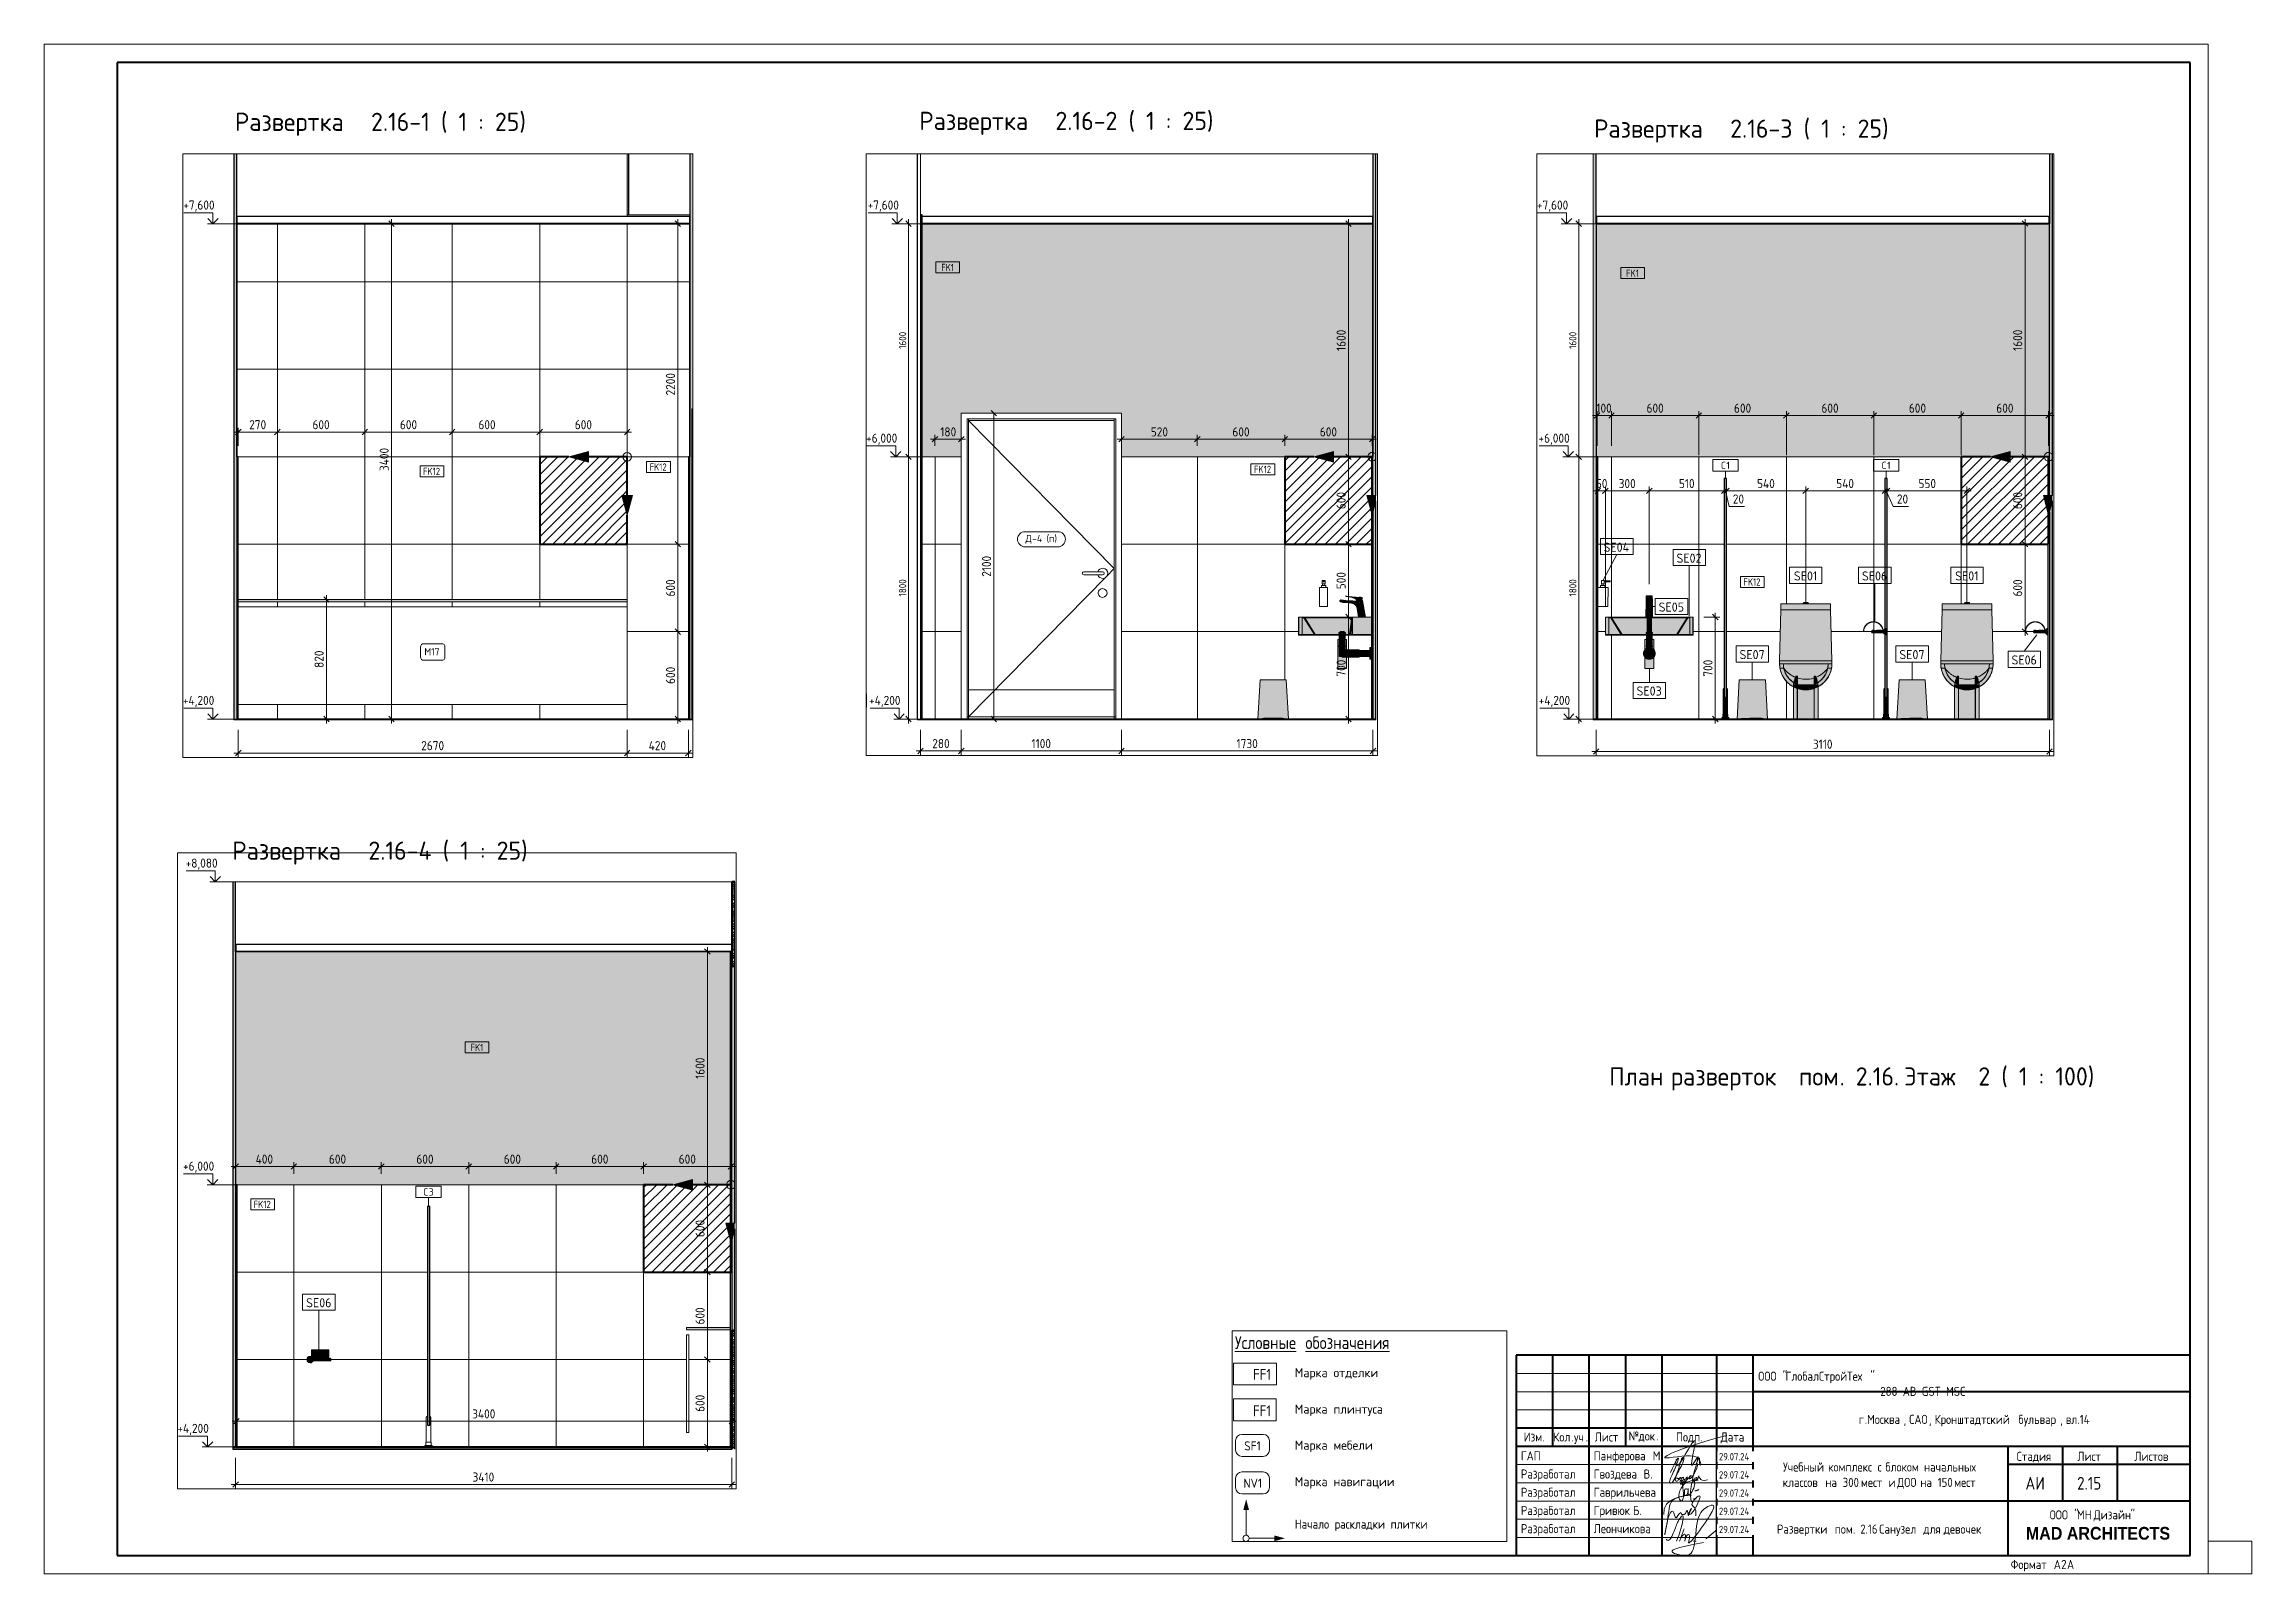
# Paper-space layout 'Layout1' of a CAD drawing. Header units: millimetres. Extents: x -594 to 12, y 0 to 420.
# The model-space entities are those that its viewports show. They can reach past a viewport. Long polylines and large blocks are cut down to what shows.
import ezdxf

# ---------------------------------------------------------------- set-up
doc = ezdxf.new("R2010")
doc.units = ezdxf.units.MM
doc.linetypes.add('Скрыто', pattern=[7.14375, 4.7625, -2.38125])
doc.linetypes.add('Штрих', pattern=[158.75, 79.375, -79.375])
for name, color, linetype, lineweight in [('0-1', 7, 'Continuous', 9), ('A-ANNO-DIMS', 7, 'Continuous', 9), ('A-ANNO-DIMS-25', 7, 'Continuous', 9), ('A-ANNO-NOTE', 7, 'Continuous', 9), ('A-DETL-GENF', 7, 'Continuous', 9), ('A-DOOR', 7, 'Continuous', 9), ('A-DOOR-2', 7, 'Штрих', 9), ('A-DOOR-FRAM-1', 7, 'Continuous', 9), ('A-DOOR-FRAM-2', 7, 'Continuous', 18), ('A-DOOR-IDEN', 7, 'Continuous', 9), ('A-FLOR', 7, 'Continuous', 9), ('A-GENM', 7, 'Continuous', 9), ('A-GENM-1', 7, 'Continuous', 30), ('A-GENM-IDEN', 7, 'Continuous', 9), ('A-WALL', 7, 'Continuous', 9), ('A-WALL-IDEN', 7, 'Continuous', 9), ('A-WALL-PATT', 7, 'Continuous', 9), ('G-ANNO-DIMS', 7, 'Continuous', 9), ('G-ANNO-DIMS-1', 7, 'Continuous', 20), ('G-ANNO-TEXT', 7, 'Continuous', 9), ('G-ANNO-TTLB', 7, 'Скрыто', 9), ('I-WALL', 7, 'Continuous', 9), ('P-SANR-FIXT', 7, 'Continuous', 9), ('P-SANR-FIXT-3', 7, 'Continuous', 18), ('P-SANR-FIXT-IDEN', 7, 'Continuous', 9), ('S-COLS', 7, 'Continuous', 9), ('Знаки', 7, 'Continuous', 9), ('Знаки-1', 7, 'Continuous', 18), ('Марки для знаков', 7, 'Continuous', 9)]:
    doc.layers.add(name, color=color, linetype=linetype, lineweight=lineweight)
doc.layers.add('0-2', color=7, linetype='Continuous', lineweight=9, transparency=0.7)
doc.layers.add('P-SANR-FIXT-2', color=7, linetype='Continuous', lineweight=9, transparency=0.7)
for name, color, linetype, lineweight, true_color in [('A-CLNG-FNSH-1', 7, 'Continuous', 30, 0x3c3c3c), ('A-DETL', 5, 'Continuous', 40, 0x0000ff), ('A-DETL-1', 5, 'Continuous', 9, 0x0000ff), ('A-DETL-GENF-1', 7, 'Continuous', 9, 0xe0e0e0), ('A-DETL-GENF-2', 1, 'Continuous', 9, 0xff0000), ('A-FLOR-1', 7, 'Continuous', 9, 0x787878), ('A-FLOR-FNSH-1', 7, 'Continuous', 30, 0x3c3c3c), ('A-WALL-4', 7, 'Continuous', 30, 0x3c3c3c), ('A-WALL-5', 7, 'Continuous', 40, 0x3c3c3c), ('A-WALL-FNSH-2', 7, 'Continuous', 30, 0x3c3c3c), ('A-WALL-FNSH-3', 7, 'Continuous', 30, 0x5e5e5e), ('A-WALL-FNSH-4', 7, 'Continuous', 30, 0x535353), ('G-ANNO-TEXT-1', 7, 'Continuous', 9, 0x3c3c3c), ('G-ANNO-TEXT-2', 7, 'Continuous', 9, 0x008000), ('G-ANNO-TEXT-3', 1, 'Continuous', 9, 0xff0000), ('I-WALL-1', 7, 'Continuous', 9, 0x787878)]:
    doc.layers.add(name, color=color, linetype=linetype, lineweight=lineweight, true_color=true_color)
doc.layers.add('G-ANNO-NPLT', color=7, linetype='Continuous', plot=False)
doc.styles.add('Arial_B', font='', dxfattribs={"width": 0.9, "height": 3.5})
doc.styles.add('GOST Common_1', font='GOST_Common.ttf', dxfattribs={"width": 0.9, "height": 50})
doc.styles.add('GOST Common_10', font='GOST_Common.ttf', dxfattribs={"width": 0.9, "height": 2})
doc.styles.add('GOST Common_11', font='GOST_Common.ttf', dxfattribs={"height": 5})
doc.styles.add('GOST Common_2', font='GOST_Common.ttf', dxfattribs={"height": 50})
doc.styles.add('GOST Common_3', font='GOST_Common.ttf', dxfattribs={"height": 62.5})
doc.styles.add('GOST Common_4', font='GOST_Common.ttf', dxfattribs={"height": 175})
doc.styles.add('GOST Common_5', font='GOST_Common.ttf', dxfattribs={"width": 0.9, "height": 210})
doc.styles.add('GOST Common_6', font='GOST_Common.ttf', dxfattribs={"width": 0.9, "height": 245})
doc.styles.add('GOST Common_7', font='GOST_Common.ttf', dxfattribs={"width": 0.9, "height": 175})
doc.styles.add('GOST Common_8', font='GOST_Common.ttf', dxfattribs={"width": 0.9, "height": 2.5})
doc.styles.add('GOST Common_9', font='GOST_Common.ttf', dxfattribs={"width": 0.9, "height": 3.5})
doc.styles.add('ISOCPEUR', font='isocpeur.ttf', dxfattribs={"width": 0.9, "height": 62.5})
doc.styles.add('ISOCPEUR_1', font='isocpeur.ttf', dxfattribs={"width": 0.9, "height": 50})
doc.styles.add('ISOCPEUR_2', font='isocpeur.ttf', dxfattribs={"width": 0.9, "height": 175})
doc.styles.get('Arial_B').set_extended_font_data('Arial', bold=True)
doc.dimstyles.new('ISO-2_0_0_9К_Средний_округл2', dxfattribs={"dimscale": 304.8, "dimtxt": 49.799059, "dimasz": 0.123031, "dimexe": 0.098425, "dimexo": 0, "dimgap": 0, "dimtad": 1, "dimdec": 0, "dimrnd": 10, "dimzin": 0, "dimdsep": 46, "dimtxsty": 'ISOCPEUR_1', "dimblk1": 'OBLIQUE', "dimblk2": 'OBLIQUE', "dimsah": 1, "dimcen": 0.09, "dimdle": 0.098425, "dimazin": 0, "dimtfac": 1, "dimtdec": 4, "dimtix": 1, "dimtmove": 0, "dimatfit": 3, "dimfxl": 1, "dimtvp": 1, "dimtolj": 1, "dimtzin": 0, "dimarcsym": 2})
doc.dimstyles.new('ISO-2_5_0_9К_БОЛЬШОЙ', dxfattribs={"dimscale": 304.8, "dimtxt": 62.248823, "dimasz": 0.123031, "dimexe": 0.098425, "dimexo": 0.246063, "dimgap": 0, "dimtad": 1, "dimdec": 0, "dimrnd": 10, "dimzin": 0, "dimdsep": 46, "dimtxsty": 'ISOCPEUR', "dimblk1": 'OBLIQUE', "dimblk2": 'OBLIQUE', "dimsah": 1, "dimcen": 0.09, "dimdle": 0.098425, "dimazin": 0, "dimtfac": 1, "dimtdec": 4, "dimtix": 1, "dimtmove": 0, "dimatfit": 3, "dimfxl": 1, "dimtvp": 1, "dimtolj": 1, "dimtzin": 0, "dimarcsym": 2})
doc.dimstyles.new('ISO-2_5_0_9К_БОЛЬШОЙ_1', dxfattribs={"dimscale": 304.8, "dimtxt": 62.248823, "dimasz": 0.123031, "dimexe": 0.098425, "dimexo": 0.246063, "dimgap": 0, "dimtad": 1, "dimdec": 0, "dimrnd": 10, "dimzin": 0, "dimdsep": 46, "dimtxsty": 'ISOCPEUR', "dimblk1": 'OBLIQUE', "dimblk2": 'OBLIQUE', "dimsah": 1, "dimcen": 0.09, "dimdle": 0.098425, "dimazin": 0, "dimtfac": 1, "dimtdec": 4, "dimtix": 1, "dimtmove": 2, "dimatfit": 3, "dimfxl": 1, "dimtvp": 1, "dimtolj": 1, "dimtzin": 0, "dimarcsym": 2})
doc.dimstyles.new('ISO-2_5_0_9К_БОЛЬШОЙ_2', dxfattribs={"dimscale": 304.8, "dimtxt": 62.248823, "dimasz": 0.123031, "dimexe": 0.098425, "dimexo": 0.246063, "dimgap": 0, "dimtad": 1, "dimdec": 0, "dimrnd": 10, "dimzin": 0, "dimdsep": 46, "dimtxsty": 'ISOCPEUR', "dimblk1": 'OBLIQUE', "dimblk2": 'OBLIQUE', "dimsah": 1, "dimcen": 0.09, "dimdle": 0.098425, "dimazin": 0, "dimtfac": 1, "dimtdec": 4, "dimtix": 1, "dimtmove": 1, "dimatfit": 3, "dimfxl": 1, "dimtvp": 1, "dimtolj": 1, "dimtzin": 0, "dimarcsym": 2})
doc.dimstyles.new('ISO-2_5_0_9К_БОЛЬШОЙ_округление', dxfattribs={"dimscale": 304.8, "dimtxt": 62.248823, "dimasz": 0.123031, "dimexe": 0.098425, "dimexo": 0, "dimgap": 0, "dimtad": 1, "dimdec": 0, "dimrnd": 10, "dimzin": 0, "dimdsep": 46, "dimtxsty": 'ISOCPEUR', "dimblk1": 'OBLIQUE', "dimblk2": 'OBLIQUE', "dimsah": 1, "dimcen": 0.09, "dimdle": 0.098425, "dimazin": 0, "dimtfac": 1, "dimtdec": 4, "dimtix": 1, "dimtmove": 0, "dimatfit": 3, "dimfxl": 1, "dimtvp": 1, "dimtolj": 1, "dimtzin": 0, "dimarcsym": 2})
doc.dimstyles.new('ISO-2_5_0_9К_БОЛЬШОЙ_округление_1', dxfattribs={"dimscale": 304.8, "dimtxt": 62.248823, "dimasz": 0.123031, "dimexe": 0.098425, "dimexo": 0, "dimgap": 0, "dimtad": 1, "dimdec": 0, "dimrnd": 10, "dimzin": 0, "dimdsep": 46, "dimtxsty": 'ISOCPEUR', "dimblk1": 'OBLIQUE', "dimblk2": 'OBLIQUE', "dimsah": 1, "dimcen": 0.09, "dimdle": 0.098425, "dimazin": 0, "dimtfac": 1, "dimtdec": 4, "dimtix": 1, "dimtmove": 2, "dimatfit": 3, "dimfxl": 1, "dimtvp": 1, "dimtolj": 1, "dimtzin": 0, "dimarcsym": 2})
pattern_1 = [(0, (5799.819, 0), (30.48, 7.62), [2.515, -20.345, 2.515, -20.345, -121.92]), (0, (5799.819, 0), (30.48, 7.62), [-45.72, 2.515, -43.205, 2.515, -20.345, -53.34]), (0, (5799.819, 0), (30.48, 7.62), [-114.3, 2.515, -12.725, 2.515, -35.585]), (120, (5811.249, 3.81), (-21.8391136, 22.5864543), [2.515, -20.345, 2.515, -20.345, -121.92]), (120, (5811.249, 3.81), (-21.8391136, 22.5864543), [-45.72, 2.515, -43.205, 2.515, -20.345, -53.34]), (120, (5811.249, 3.81), (-21.8391136, 22.5864543), [-114.3, 2.515, -12.725, 2.515, -35.585]), (240, (5815.059, 19.05), (-8.6408864, -30.2064543), [2.515, -20.345, 2.515, -20.345, -121.92]), (240, (5815.059, 19.05), (-8.6408864, -30.2064543), [-45.72, 2.515, -43.205, 2.515, -20.345, -53.34]), (240, (5815.059, 19.05), (-8.6408864, -30.2064543), [-114.3, 2.515, -12.725, 2.515, -35.585])]
pattern_2 = [(0, (107063.672, 0), (30.48, 7.62), [2.515, -20.345, 2.515, -20.345, -121.92]), (0, (107063.672, 0), (30.48, 7.62), [-45.72, 2.515, -43.205, 2.515, -20.345, -53.34]), (0, (107063.672, 0), (30.48, 7.62), [-114.3, 2.515, -12.725, 2.515, -35.585]), (120, (107075.102, 3.81), (-21.8391136, 22.5864543), [2.515, -20.345, 2.515, -20.345, -121.92]), (120, (107075.102, 3.81), (-21.8391136, 22.5864543), [-45.72, 2.515, -43.205, 2.515, -20.345, -53.34]), (120, (107075.102, 3.81), (-21.8391136, 22.5864543), [-114.3, 2.515, -12.725, 2.515, -35.585]), (240, (107078.912, 19.05), (-8.6408864, -30.2064543), [2.515, -20.345, 2.515, -20.345, -121.92]), (240, (107078.912, 19.05), (-8.6408864, -30.2064543), [-45.72, 2.515, -43.205, 2.515, -20.345, -53.34]), (240, (107078.912, 19.05), (-8.6408864, -30.2064543), [-114.3, 2.515, -12.725, 2.515, -35.585])]
pattern_3 = [(45, (107063.67, 0), (-35.35534, 35.35534), [])]
pattern_4 = [(0, (158320.344, 0), (30.48, 7.62), [2.515, -20.345, 2.515, -20.345, -121.92]), (0, (158320.344, 0), (30.48, 7.62), [-45.72, 2.515, -43.205, 2.515, -20.345, -53.34]), (0, (158320.344, 0), (30.48, 7.62), [-114.3, 2.515, -12.725, 2.515, -35.585]), (120, (158331.774, 3.81), (-21.8391136, 22.5864543), [2.515, -20.345, 2.515, -20.345, -121.92]), (120, (158331.774, 3.81), (-21.8391136, 22.5864543), [-45.72, 2.515, -43.205, 2.515, -20.345, -53.34]), (120, (158331.774, 3.81), (-21.8391136, 22.5864543), [-114.3, 2.515, -12.725, 2.515, -35.585]), (240, (158335.584, 19.05), (-8.6408864, -30.2064543), [2.515, -20.345, 2.515, -20.345, -121.92]), (240, (158335.584, 19.05), (-8.6408864, -30.2064543), [-45.72, 2.515, -43.205, 2.515, -20.345, -53.34]), (240, (158335.584, 19.05), (-8.6408864, -30.2064543), [-114.3, 2.515, -12.725, 2.515, -35.585])]
pattern_5 = [(45, (158320.344, 0), (-35.35534, 35.35534), [])]
pattern_6 = [(45, (64827.994, 0), (-14.25598, 14.25598), []), (45, (64842.25, 0), (-14.25598, 14.25598), [25.202, -5.04, 0.8382, -4.202])]
pattern_7 = [(0, (64827.994, 0), (30.48, 7.62), [2.515, -20.345, 2.515, -20.345, -121.92]), (0, (64827.994, 0), (30.48, 7.62), [-45.72, 2.515, -43.205, 2.515, -20.345, -53.34]), (0, (64827.994, 0), (30.48, 7.62), [-114.3, 2.515, -12.725, 2.515, -35.585]), (120, (64839.424, 3.81), (-21.8391136, 22.5864543), [2.515, -20.345, 2.515, -20.345, -121.92]), (120, (64839.424, 3.81), (-21.8391136, 22.5864543), [-45.72, 2.515, -43.205, 2.515, -20.345, -53.34]), (120, (64839.424, 3.81), (-21.8391136, 22.5864543), [-114.3, 2.515, -12.725, 2.515, -35.585]), (240, (64843.234, 19.05), (-8.6408864, -30.2064543), [2.515, -20.345, 2.515, -20.345, -121.92]), (240, (64843.234, 19.05), (-8.6408864, -30.2064543), [-45.72, 2.515, -43.205, 2.515, -20.345, -53.34]), (240, (64843.234, 19.05), (-8.6408864, -30.2064543), [-114.3, 2.515, -12.725, 2.515, -35.585])]
pattern_8 = [(45, (64827.994, 0), (-35.35534, 35.35534), [])]

psp = doc.layouts.get("Layout1")

# ---------------------------------------------------------------- texts
at = {"layer": 'G-ANNO-TTLB', "linetype": 'Continuous', "attachment_point": 1}
for s, insert, char_height, width, style in [('Развертка', (-541.6, 401.17), 5, 41.6076, 'GOST Common_11'), (' 2.16-1 ( 1 : 25)', (-507.27, 401.17), 5, 50.1055, 'GOST Common_11'), ('Развертка', (-353.75, 401.43), 5, 41.6076, 'GOST Common_11'), (' 2.16-2 ( 1 : 25)', (-319.42, 401.43), 5, 51.308, 'GOST Common_11'), ('Развертка', (-168.55, 399.31), 5, 41.6076, 'GOST Common_11'), (' 2.16-3 ( 1 : 25)', (-134.22, 399.31), 5, 51.308, 'GOST Common_11'), ('Развертка', (-542.33, 201.07), 5, 41.6076, 'GOST Common_11'), (' 2.16-4 ( 1 : 25)', (-508, 201.07), 5, 51.8692, 'GOST Common_11'), (' 2 ( 1 : 100)', (-66.1, 139.08), 5, 36.4768, 'GOST Common_11'), ('План', (-164.39, 139.08), 5, 18.4388, 'GOST Common_11'), ('\\fGOST Common|b0|i0|c204|p34|; ', (-149.18, 139.08), 5, 2.0844, 'GOST Common_11'), ('разверток', (-147.46, 139.08), 5, 40.4852, 'GOST Common_11'), ('\\fGOST Common|b0|i0|c204|p34|; ', (-114.06, 139.08), 5, 2.0844, 'GOST Common_11'), ('пом', (-112.34, 139.08), 5, 13.5485, 'GOST Common_11'), ('. 2.16. ', (-101.16, 139.08), 5, 21.4852, 'GOST Common_11'), ('Этаж', (-83.43, 139.08), 5, 21.0042, 'GOST Common_11'), ('ООО', (-123.49, 55.52), 2.5, 6.4937, 'GOST Common_8'), (' "', (-118.13, 55.52), 2.5, 2.5975, 'GOST Common_8'), ('ГлобалСтройТех', (-115.99, 55.52), 2.5, 28.2114, 'GOST Common_8'), ('"                                                                               288-AB-GST-MSC', (-92.71, 55.52), 2.5, 105.1974, 'GOST Common_8'), ('\\fGOST Common|b0|i0|c204|p34|;\\W.9;г', (-95.86, 43.66), 2.5, 1.9481, 'GOST Common_8'), ('Москва', (-93.6, 43.66), 2.5, 12.1215, 'GOST Common_8'), ('САО', (-82.05, 43.66), 2.5, 6.5658, 'GOST Common_8'), ('Кронштадтский', (-75.08, 43.66), 2.5, 26.9848, 'GOST Common_8'), ('\\fGOST Common|b0|i0|c204|p34|;\\W.9; ', (-52.82, 43.66), 2.5, 0.938, 'GOST Common_8'), ('бульвар', (-52.05, 43.66), 2.5, 13.8532, 'GOST Common_8'), ('вл', (-39.07, 43.66), 2.5, 3.8962, 'GOST Common_8'), ('.14', (-35.85, 43.66), 2.5, 4.3291, 'GOST Common_8'), ('\\fGOST Common|b0|i0|c204|p34|;\\W.9;.', (-94.25, 43.66), 2.5, 0.7937, 'GOST Common_8'), (', ', (-83.6, 43.66), 2.5, 1.8759, 'GOST Common_8'), (', ', (-76.63, 43.66), 2.5, 1.8759, 'GOST Common_8'), (', ', (-40.62, 43.66), 2.5, 1.8759, 'GOST Common_8'), ('Учебный', (-116.67, 30.59), 2.5, 14.0696, 'GOST Common_8'), ('\\fGOST Common|b0|i0|c204|p34|;\\W.9; ', (-105.06, 30.59), 2.5, 0.938, 'GOST Common_8'), ('\\fGOST Common|b0|i0|c204|p34|;\\W.9; ', (-91.48, 30.59), 2.5, 0.938, 'GOST Common_8'), ('\\fGOST Common|b0|i0|c204|p34|;\\W.9; ', (-89.34, 30.59), 2.5, 0.938, 'GOST Common_8'), ('блоком', (-88.57, 30.59), 2.5, 11.9051, 'GOST Common_8'), ('\\fGOST Common|b0|i0|c204|p34|;\\W.9; ', (-78.74, 30.59), 2.5, 0.938, 'GOST Common_8'), ('классов', (-116.78, 26.36), 2.5, 13.2759, 'GOST Common_8'), ('\\fGOST Common|b0|i0|c204|p34|;\\W.9; ', (-105.83, 26.36), 2.5, 0.938, 'GOST Common_8'), ('на', (-105.06, 26.36), 2.5, 4.1127, 'GOST Common_8'), ('комплекс', (-104.28, 30.59), 2.5, 15.5127, 'GOST Common_8'), (' 300 ', (-101.66, 26.36), 2.5, 7.7203, 'GOST Common_8'), ('мест', (-95.29, 26.36), 2.5, 8.2253, 'GOST Common_8'), ('\\fGOST Common|b0|i0|c204|p34|;\\W.9;с', (-90.71, 30.59), 2.5, 1.6595, 'GOST Common_8'), ('\\fGOST Common|b0|i0|c204|p34|;\\W.9; ', (-88.51, 26.36), 2.5, 0.938, 'GOST Common_8'), ('\\fGOST Common|b0|i0|c204|p34|;\\W.9;и', (-87.73, 26.36), 2.5, 1.9481, 'GOST Common_8'), ('\\fGOST Common|b0|i0|c204|p34|;\\W.9; ', (-86.13, 26.36), 2.5, 0.938, 'GOST Common_8'), ('ДОО', (-85.35, 26.36), 2.5, 6.7823, 'GOST Common_8'), ('\\fGOST Common|b0|i0|c204|p34|;\\W.9; ', (-79.76, 26.36), 2.5, 0.938, 'GOST Common_8'), ('на', (-78.98, 26.36), 2.5, 4.1127, 'GOST Common_8'), ('начальных', (-77.97, 30.59), 2.5, 18.1823, 'GOST Common_8'), (' 150 ', (-75.59, 26.36), 2.5, 7.143, 'GOST Common_8'), ('мест', (-69.7, 26.36), 2.5, 8.2253, 'GOST Common_8'), ('АИ', (-50.15, 26.62), 3.5, 6.5658, 'GOST Common_9'), ('2.15', (-35.96, 26.62), 3.5, 8.5139, 'GOST Common_9'), ('Развертки', (-118.36, 13.54), 2.5, 18.3266, 'GOST Common_8'), ('\\fGOST Common|b0|i0|c204|p34|;\\W.9; ', (-103.24, 13.54), 2.5, 0.938, 'GOST Common_8'), ('пом', (-102.47, 13.54), 2.5, 6.0608, 'GOST Common_8'), ('. 2.16 ', (-97.47, 13.54), 2.5, 8.7304, 'GOST Common_8'), ('Санузел', (-90.27, 13.54), 2.5, 13.7089, 'GOST Common_8'), ('\\fGOST Common|b0|i0|c204|p34|;\\W.9; ', (-78.95, 13.54), 2.5, 0.938, 'GOST Common_8'), ('для', (-78.18, 13.54), 2.5, 5.8443, 'GOST Common_8'), ('\\fGOST Common|b0|i0|c204|p34|;\\W.9; ', (-73.36, 13.54), 2.5, 0.938, 'GOST Common_8'), ('девочек', (-72.58, 13.54), 2.5, 13.6367, 'GOST Common_8')]:
    psp.add_mtext(s, dxfattribs=dict(at, insert=insert, char_height=char_height, width=width, style=style))

msp = doc.modelspace()

# ---------------------------------------------------------------- texts
at = {"layer": 'A-DOOR-IDEN', "char_height": 50, "attachment_point": 1, "style": 'GOST Common_2'}
for s, insert, width in [('\\fGOST Common|b0|i0|c204|p34|;Д', (81203.86, 5464.05), 56.1181), ('-4 (', (81250.16, 5464.05), 140.2953), ('\\fGOST Common|b0|i0|c204|p34|;)', (81402.3, 5464.05), 24.0506), ('\\fGOST Common|b0|i0|c204|p34|;п', (81365.92, 5464.05), 44.0928)]:
    msp.add_mtext(s, dxfattribs=dict(at, insert=insert, width=width))
at = {"layer": 'A-GENM-IDEN', "char_height": 50, "attachment_point": 1, "style": 'GOST Common_2'}
for s, insert, width in [('\\fGOST Common|b0|i0|c204|p34|;С', (89591.83, 5975.72), 44.0928), ('\\fGOST Common|b0|i0|c204|p34|;3', (89628.21, 5975.72), 42.0886), ('\\fGOST Common|b0|i0|c204|p34|;С', (85236.96, 5965.86), 44.0928), ('\\fGOST Common|b0|i0|c204|p34|;1', (85273.34, 5965.86), 30.0633), ('\\fGOST Common|b0|i0|c204|p34|;С', (86339.33, 5965.86), 44.0928), ('\\fGOST Common|b0|i0|c204|p34|;1', (86375.71, 5965.86), 30.0633)]:
    msp.add_mtext(s, dxfattribs=dict(at, insert=insert, width=width))
at = {"layer": 'A-WALL-IDEN', "char_height": 50, "attachment_point": 1, "style": 'GOST Common_1'}
for s, insert, width in [('FK1', (80625.86, 7324.33), 111.8354), ('FK1', (84584.96, 7284.77), 111.8354), ('FK1', (89914.68, 6967.43), 111.8354), ('FK12', (79462.95, 5954.51), 151.5189), ('FK12', (82772.09, 5938.29), 151.5189), ('FK12', (77907.95, 5924.51), 151.5189), ('FK12', (88426.72, 5889.72), 151.5189), ('FK12', (85390.17, 5165.37), 151.5189)]:
    msp.add_mtext(s, dxfattribs=dict(at, insert=insert, width=width))
at = {"layer": 'G-ANNO-DIMS', "char_height": 62.5, "attachment_point": 1, "line_spacing_factor": 1.149209, "style": 'ISOCPEUR', "bg_fill": 3, "box_fill_scale": 1.25, "bg_fill_color": 256, "bg_fill_true_color": 13158600, "bg_fill_transparency": 0}
for s, insert, width in [('+8,080', (87959.83, 8239.15), 254.7054), ('+7,600', (76263.04, 7759.15), 254.7054), ('+7,600', (80120.82, 7759.15), 254.7054), ('+7,600', (83973.37, 7759.15), 254.7054), ('+6,000', (80110.62, 6159.15), 254.7054), ('+6,000', (83984.24, 6159.15), 254.7054), ('+6,000', (87941.97, 6159.15), 254.7054), ('+4,200', (76260.57, 4359.15), 261.4279), ('+4,200', (80131.03, 4359.15), 261.4279), ('+4,200', (83985.83, 4359.15), 261.4279), ('+4,200', (87903.77, 4359.15), 261.4279)]:
    msp.add_mtext(s, dxfattribs=dict(at, insert=insert, width=width))
at = {"layer": 'G-ANNO-TEXT', "attachment_point": 1}
for s, insert, char_height, width, style in [('\\LУсловные', (92321.87, 1955.64), 245, 1550.5438, 'GOST Common_6'), ('\\L\\fGOST Common|b0|i0|c204|p34|;\\W.9;\\L ', (93601.19, 1955.64), 245, 90.9114, 'GOST Common_6'), ('\\Lобозначения', (93676.2, 1955.64), 245, 2111.1639, 'GOST Common_6'), ('Начало', (93470.57, -1567.56), 175, 863.6579, 'GOST Common_7'), ('\\fGOST Common|b0|i0|c204|p34|;\\W.9; ', (94183.16, -1567.56), 175, 65.6582, 'GOST Common_7'), ('\\fGOST Common|b0|i0|c204|p34|;\\W.9; ', (95258.29, -1567.56), 175, 65.6582, 'GOST Common_7'), ('раскладки', (94237.33, -1567.56), 175, 1237.4047, 'GOST Common_7'), ('плитки', (95312.46, -1567.56), 175, 853.5567, 'GOST Common_7')]:
    msp.add_mtext(s, dxfattribs=dict(at, insert=insert, char_height=char_height, width=width, style=style))
at = {"layer": 'G-ANNO-TEXT-1', "attachment_point": 1}
for s, insert, char_height, width, style in [('Марка', (93470.57, 1343.24), 175, 830.5483, 'GOST Common_4'), ('\\fGOST Common|b0|i0|c204|p34|; ', (94155.84, 1343.24), 175, 72.9536, 'GOST Common_4'), ('   FF1   ', (92321.87, 1327.31), 210, 929.3162, 'GOST Common_5'), ('отделки', (94216.03, 1343.24), 175, 1099.9153, 'GOST Common_4'), ('Марка', (93470.57, 643.24), 175, 830.5483, 'GOST Common_4'), ('\\fGOST Common|b0|i0|c204|p34|; ', (94155.84, 643.24), 175, 72.9536, 'GOST Common_4'), ('плинтуса', (94216.03, 643.24), 175, 1245.8224, 'GOST Common_4'), ('Марка', (93470.57, -50.95), 175, 830.5483, 'GOST Common_4'), ('\\fGOST Common|b0|i0|c204|p34|; ', (94155.84, -50.95), 175, 72.9536, 'GOST Common_4'), ('мебели', (94216.03, -50.95), 175, 925.9491, 'GOST Common_4'), ('Марка', (93470.57, -750.95), 175, 830.5483, 'GOST Common_4'), ('\\fGOST Common|b0|i0|c204|p34|; ', (94155.84, -750.95), 175, 72.9536, 'GOST Common_4'), ('навигации', (94216.03, -750.95), 175, 1414.1768, 'GOST Common_4')]:
    msp.add_mtext(s, dxfattribs=dict(at, insert=insert, char_height=char_height, width=width, style=style))
at = {"layer": 'G-ANNO-TEXT-2', "char_height": 175, "attachment_point": 1, "style": 'ISOCPEUR_2'}
for s, insert, width in [('SF1', (92499.28, -63.75), 383.848), ('NV1', (92485.4, -781.97), 419.2024)]:
    msp.add_mtext(s, dxfattribs=dict(at, insert=insert, width=width))
at = {"layer": 'G-ANNO-TEXT-3', "insert": (92321.87, 627.31), "char_height": 210, "width": 929.3162, "attachment_point": 1, "style": 'GOST Common_5'}
msp.add_mtext('   FF1   ', dxfattribs=at)
at = {"layer": 'P-SANR-FIXT-IDEN', "char_height": 62.5, "attachment_point": 1, "style": 'GOST Common_3'}
for s, insert, width in [('SE04', (84430.69, 5410.35), 228.4809), ('SE02', (84930.97, 5335.35), 222.4683), ('SE06', (88786.68, 5221.34), 222.4683), ('SE01', (85736.6, 5213.3), 206.4345), ('SE06', (86203.78, 5213.3), 222.4683), ('SE01', (86842.97, 5213.3), 206.4345), ('SE05', (84808.65, 4999.69), 222.4683), ('SE07', (85363.53, 4673.5), 222.4683), ('SE07', (86460.43, 4673.5), 222.4683), ('SE06', (87230.03, 4636.62), 222.4683), ('SE03', (84657.07, 4423.5), 222.4683)]:
    msp.add_mtext(s, dxfattribs=dict(at, insert=insert, width=width))
at = {"layer": 'Марки для знаков', "char_height": 50, "attachment_point": 1, "style": 'GOST Common_2'}
for s, insert, width in [('\\fGOST Common|b0|i0|c204|p34|;М', (77917.4, 4686.76), 56.1181), ('17', (77963.71, 4686.76), 74.1561)]:
    msp.add_mtext(s, dxfattribs=dict(at, insert=insert, width=width))

# ---------------------------------------------------------------- blocks, each defined once
blk = doc.blocks.new('Штамп_РД_основной - А2А-27038825-Развертки пом_ 2_16 Санузел для девочек')
at = {"layer": 'A-ANNO-NOTE'}
for points, knots in [([(-338.04, -117.09), (-338.7, -122.45), (-329.95, -103.67), (-335.82, -123.67), (-330.91, -113.57), (-333.31, -120.58), (-331.35, -115.2), (-331.8, -118.76), (-331.18, -118.6), (-331.48, -117.47), (-332.41, -115.06), (-346.74, -118.37), (-335.97, -113.63), (-324.18, -110.47)], [0, 0, 0, 0, 0.0513615, 0.1091052, 0.1522958, 0.178941, 0.1972205, 0.2080985, 0.2140042, 0.2188047, 0.2389907, 0.2707687, 0.3130687, 0.3130687, 0.3130687, 0.3130687]), ([(-339.6, -120.68), (-338.03, -117.16), (-337.34, -116.47), (-337.34, -117.01), (-338.8, -120.61), (-340.42, -123.93), (-338.88, -123.37), (-338.39, -122.01), (-335.91, -117.73), (-335.91, -116.39), (-336.4, -116.39), (-336.93, -117.86), (-338.31, -122.65)], [0, 0, 0, 0, 0.0080365, 0.0160998, 0.028237, 0.0420073, 0.0521324, 0.0641411, 0.0757014, 0.0858292, 0.0908816, 0.1013994, 0.1013994, 0.1013994, 0.1013994]), ([(-334.92, -121.85), (-335.39, -122.12), (-335.39, -122.36), (-335.08, -122.36), (-334.79, -121.86), (-335.46, -123.69), (-336.26, -124.25), (-335.67, -123.24), (-334.43, -122), (-333.69, -121.48), (-334.3, -121.48), (-334.58, -122.51), (-333.95, -122.51), (-332.11, -119.19), (-332.11, -118.03), (-332.59, -118.5), (-333.54, -122.06), (-333.54, -122.65)], [0, 0, 0, 0, 0.00162511, 0.00331349, 0.00754981, 0.01278161, 0.01888966, 0.02470924, 0.03042302, 0.03530305, 0.0391434, 0.04257709, 0.05077407, 0.05912564, 0.06755136, 0.07580968, 0.08321457, 0.08321457, 0.08321457, 0.08321457]), ([(-341.44, -132.23), (-341.94, -127.35), (-328.89, -126.72), (-340.13, -127.01), (-339.88, -131.73), (-341.68, -139.94), (-340.55, -134.68), (-340.23, -132.52), (-338.7, -130.28), (-338.3, -134.28), (-337.45, -132.06), (-336.73, -131.65)], [0, 0, 0, 0, 0.019426, 0.0387349, 0.0549438, 0.0672527, 0.0778646, 0.084698, 0.0906304, 0.096697, 0.1015072, 0.1015072, 0.1015072, 0.1015072]), ([(-338.31, -122.65), (-338.31, -123.16), (-337.4, -123.16), (-337.4, -122.18), (-337.76, -122.18), (-337.86, -122.27), (-337.86, -122.45), (-336.95, -122.11), (-337.26, -122.65)], [0, 0, 0, 0, 0.00358547, 0.00695057, 0.00915819, 0.01015554, 0.01205798, 0.01469377, 0.01469377, 0.01469377, 0.01469377]), ([(-336.52, -122.82), (-335.98, -125.91), (-335.98, -128.51), (-337.09, -128.51), (-337.63, -126.53), (-335.78, -123.34), (-334.29, -122.94), (-332.03, -122.74)], [0, 0, 0, 0, 0.01155157, 0.02127823, 0.03282555, 0.04509601, 0.05773263, 0.05773263, 0.05773263, 0.05773263]), ([(-337.04, -123.15), (-336.33, -122.45), (-336.88, -121.9), (-337.19, -122.22), (-336.57, -122.38), (-335.98, -121.8), (-335.98, -122.14), (-336.29, -122.45), (-335.64, -122.45), (-335.9, -123.17), (-336.96, -124.23), (-336.96, -123.36), (-335.57, -122.19), (-335.11, -122.65)], [0, 0, 0, 0, 0.00332582, 0.00612366, 0.00901076, 0.01174206, 0.01415884, 0.01630272, 0.0190767, 0.02344016, 0.02813242, 0.03439448, 0.03937975, 0.03937975, 0.03937975, 0.03937975]), ([(-336.73, -131.65), (-336.69, -132.19), (-335.41, -132.52), (-334.96, -129.96), (-334.72, -133.44), (-334.65, -131.27), (-333.5, -130.12), (-334.9, -132.4), (-333.52, -132.31), (-329.94, -124.81), (-334.86, -129.74), (-332.72, -130.12), (-332.69, -131.28), (-332.61, -132.58)], [0, 0, 0, 0, 0.0046234, 0.0123007, 0.0208561, 0.0283952, 0.03509, 0.0409642, 0.0537756, 0.0710384, 0.0891313, 0.0998193, 0.1046376, 0.1046376, 0.1046376, 0.1046376]), ([(-334.89, -125.37), (-335.11, -125.15), (-335.5, -125.15), (-335.69, -125.34), (-335.81, -126.03), (-335.81, -126.9), (-335.29, -127.04), (-334.88, -126.64), (-334.73, -125.4), (-334.73, -125.1), (-334.73, -125.1), (-334.73, -125.11), (-334.83, -126.08), (-334.77, -126.92), (-334.56, -126.92), (-333.91, -126.43), (-332.93, -124.42), (-332.93, -123.27), (-333.1, -122.97), (-333.59, -122.97), (-334.05, -124.31), (-334.22, -127.46), (-333.93, -128.25), (-333.8, -128.74)], [0, 0, 0, 0, 0.0016332, 0.00392105, 0.00702344, 0.01058969, 0.01394693, 0.01793334, 0.0215051, 0.02411625, 0.02465035, 0.02632052, 0.02939378, 0.03280325, 0.03593957, 0.04142394, 0.04849321, 0.05477683, 0.05812393, 0.06191415, 0.07043912, 0.0795646, 0.08714635, 0.08714635, 0.08714635, 0.08714635]), ([(-333.54, -122.65), (-333.3, -122.89), (-332.62, -122.21), (-333.2, -122.21), (-332.6, -122.21), (-332.14, -121.75), (-332.66, -122.65)], [0, 0, 0, 0, 0.00269646, 0.00576297, 0.00838865, 0.01167349, 0.01167349, 0.01167349, 0.01167349]), ([(-331.86, -121.61), (-331.93, -121.96), (-331.61, -121.96), (-331.61, -122.32), (-330.85, -123.08), (-329.44, -122.71)], [0, 0, 0, 0, 0.001554219, 0.00418307, 0.008514983, 0.008514983, 0.008514983, 0.008514983]), ([(-340.81, -138.96), (-340.12, -140.15), (-338.38, -136.42), (-337.65, -133.87), (-335.19, -130.73), (-337.14, -137.8), (-337.95, -139.54)], [0, 0, 0, 0, 0.00891354, 0.0206837, 0.03596829, 0.05045262, 0.05045262, 0.05045262, 0.05045262]), ([(-334.59, -139.54), (-335.36, -141.78), (-325.61, -128.89), (-328.98, -129.54), (-332.56, -132.13), (-332.82, -142.77), (-335.05, -143.85), (-340.39, -142.51), (-338.8, -141.36), (-330.59, -139.93)], [0, 0, 0, 0, 0.0206368, 0.0432038, 0.0605873, 0.0770759, 0.0945827, 0.1039292, 0.1187761, 0.1187761, 0.1187761, 0.1187761])]:
    blk.add_open_spline(points, degree=3, knots=knots, dxfattribs=at)
for points, degree in [([(-333.54, -122.65), (-333.03, -122.65)], 1), ([(-332.92, -125.74), (-332.05, -125.55), (-331.8, -125.33)], 2), ([(-332.8, -122.83), (-332.58, -123.05), (-331.86, -122.34), (-331.86, -121.61)], 3), ([(-333.25, -127.9), (-332.55, -127.9)], 1), ([(-335.86, -136.11), (-337.11, -139.54)], 1), ([(-336.69, -138.38), (-335.63, -137.2), (-335.23, -137.31), (-335.71, -139.54)], 3), ([(-335.71, -139.54), (-335.36, -137.28), (-333.78, -136.92), (-334.59, -139.54)], 3), ([(-329.93, -138.92), (-327, -136.46)], 1), ([(-333.25, -139.54), (-332.55, -139.54)], 1)]:
    blk.add_open_spline(points, degree=degree, dxfattribs=at)
at = {"layer": 'G-ANNO-TTLB', "linetype": 'Continuous'}
for p, q in [((-786, 271.5), (-786, -148.5)), ((-786, 271.5), (-192, 271.5)), ((-192, 271.5), (-192, -148.5)), ((-317, -93.5), (-382, -93.5)), ((-317, -98.5), (-382, -98.5)), ((-317, -103.5), (-382, -103.5)), ((-317, -118.5), (-382, -118.5)), ((-317, -123.5), (-382, -123.5)), ((-317, -128.5), (-382, -128.5)), ((-317, -133.5), (-382, -133.5)), ((-317, -138.5), (-382, -138.5)), ((-192, -148.5), (-786, -148.5))]:
    blk.add_line(p, q, dxfattribs=at)
at = {"layer": 'G-ANNO-TTLB', "linetype": 'Continuous', "lineweight": 40}
for p, q in [((-766, 266.5), (-766, -143.5)), ((-197, 266.5), (-766, 266.5)), ((-197, -143.5), (-197, 266.5)), ((-382, -88.5), (-382, -143.5)), ((-197, -88.5), (-382, -88.5)), ((-372, -88.5), (-372, -113.5)), ((-362, -88.5), (-362, -143.5)), ((-352, -88.5), (-352, -113.5)), ((-342, -88.5), (-342, -143.5)), ((-327, -88.5), (-327, -143.5)), ((-317, -88.5), (-317, -143.5)), ((-197, -98.5), (-317, -98.5)), ((-317, -108.5), (-382, -108.5)), ((-197, -113.5), (-382, -113.5)), ((-247, -113.5), (-247, -143.5)), ((-232, -113.5), (-232, -128.5)), ((-217, -113.5), (-217, -128.5)), ((-197, -118.5), (-247, -118.5)), ((-197, -128.5), (-317, -128.5)), ((-766, -143.5), (-197, -143.5))]:
    blk.add_line(p, q, dxfattribs=at)
at = {"layer": 'G-ANNO-TTLB', "linetype": 'Continuous', "attachment_point": 1}
for s, insert, char_height, width, style in [('ГАП', (-380.68, -114.84), 2.5, 6.5658, 'GOST Common_8'), ('Изм', (-379.88, -109.67), 2.5, 6.1329, 'GOST Common_8'), ('\\fGOST Common|b0|i0|c204|p34|;\\W.9;.', (-374.82, -109.67), 2.5, 0.7937, 'GOST Common_8'), ('Кол', (-371.75, -109.67), 2.5, 6.0608, 'GOST Common_8'), ('\\fGOST Common|b0|i0|c204|p34|;\\W.9;.', (-366.75, -109.67), 2.5, 0.7937, 'GOST Common_8'), ('уч', (-366.1, -109.67), 2.5, 3.8962, 'GOST Common_8'), ('\\fGOST Common|b0|i0|c204|p34|;\\W.9;.', (-362.88, -109.67), 2.5, 0.7937, 'GOST Common_8'), ('Панферова', (-360.68, -114.84), 2.5, 18.6873, 'GOST Common_8'), ('Лист', (-360.41, -109.67), 2.5, 8.2975, 'GOST Common_8'), ('\\fGOST Common|b0|i0|c204|p34|;\\W.9;№', (-351.11, -109.4), 2.5, 3.319, 'GOST Common_8'), ('док', (-348.38, -109.4), 2.5, 5.8443, 'GOST Common_8'), ('\\fGOST Common|b0|i0|c204|p34|;\\W.9; ', (-345.26, -114.84), 2.5, 0.938, 'GOST Common_8'), ('\\fGOST Common|b0|i0|c204|p34|;\\W.9;М', (-344.49, -114.84), 2.5, 2.4532, 'GOST Common_8'), ('\\fGOST Common|b0|i0|c204|p34|;\\W.9;.', (-343.55, -109.4), 2.5, 0.7937, 'GOST Common_8'), ('Подп', (-338.08, -109.67), 2.5, 8.0089, 'GOST Common_8'), ('\\fGOST Common|b0|i0|c204|p34|;\\W.9;.', (-331.47, -109.67), 2.5, 0.7937, 'GOST Common_8'), ('Дата', (-325.82, -109.67), 2.5, 9.2354, 'GOST Common_8'), ('Стадия', (-244.61, -114.99), 2.5, 12.4101, 'GOST Common_8'), ('Лист', (-227.92, -114.99), 2.5, 8.2975, 'GOST Common_8'), ('Листов', (-212.28, -114.99), 2.5, 12.1937, 'GOST Common_8'), ('Разработал', (-380.68, -119.84), 2.5, 20.7076, 'GOST Common_8'), ('Гвоздева', (-360.68, -119.84), 2.5, 15.657, 'GOST Common_8'), ('\\fGOST Common|b0|i0|c204|p34|;\\W.9; ', (-347.76, -119.84), 2.5, 0.938, 'GOST Common_8'), ('\\fGOST Common|b0|i0|c204|p34|;\\W.9;В', (-346.99, -119.84), 2.5, 2.2367, 'GOST Common_8'), ('Разработал', (-380.68, -124.84), 2.5, 20.7076, 'GOST Common_8'), ('Гаврильчева', (-360.68, -124.84), 2.5, 21.862, 'GOST Common_8'), ('\\fGOST Common|b0|i0|c204|p34|;\\W.9;.', (-345.14, -119.84), 2.5, 0.7937, 'GOST Common_8'), ('\\fGOST Common|b0|i0|c204|p34|;\\W.9; ', (-342.64, -124.84), 2.5, 0.7215, 'GOST Common_8'), ('Разработал', (-380.68, -129.84), 2.5, 20.7076, 'GOST Common_8'), ('Гривюк', (-360.68, -129.84), 2.5, 12.1215, 'GOST Common_8'), ('\\fGOST Common|b0|i0|c204|p34|;\\W.9; ', (-350.68, -129.84), 2.5, 0.938, 'GOST Common_8'), ('\\fGOST Common|b0|i0|c204|p34|;\\W.9;Б', (-349.9, -129.84), 2.5, 2.1646, 'GOST Common_8'), ('\\fGOST Common|b0|i0|c204|p34|;\\W.9;.', (-348.12, -129.84), 2.5, 0.7937, 'GOST Common_8'), ('ООО', (-235.54, -131.05), 2.5, 6.4937, 'GOST Common_8'), (' "', (-230.18, -131.05), 2.5, 2.5975, 'GOST Common_8'), ('МН', (-228.04, -131.05), 2.5, 4.6177, 'GOST Common_8'), ('\\fGOST Common|b0|i0|c204|p34|;\\W.9; ', (-224.23, -131.05), 2.5, 0.938, 'GOST Common_8'), ('Дизайн', (-223.46, -131.05), 2.5, 12.2658, 'GOST Common_8'), ('\\fGOST Common|b0|i0|c204|p34|;\\W.9;"', (-213.33, -131.05), 2.5, 1.6595, 'GOST Common_8'), ('Разработал', (-380.68, -134.84), 2.5, 20.7076, 'GOST Common_8'), ('Леончикова', (-360.68, -134.84), 2.5, 19.9861, 'GOST Common_8'), ('MAD ARCHITECTS', (-242.07, -135.61), 3.5, 48.5582, 'Arial_B'), ('Формат', (-246.24, -144.67), 2.5, 13.4202, 'GOST Common_8'), ('\\fGOST Common|b0|i0|c204|p34|;\\W.9; ', (-235.17, -144.67), 2.5, 0.938, 'GOST Common_8'), ('\\fGOST Common|b0|i0|c204|p34|;\\W.9;А', (-234.4, -144.67), 2.5, 2.4532, 'GOST Common_8'), ('\\fGOST Common|b0|i0|c204|p34|;\\W.9;2', (-232.37, -144.67), 2.5, 1.9481, 'GOST Common_8'), ('\\fGOST Common|b0|i0|c204|p34|;\\W.9;А', (-230.76, -144.67), 2.5, 2.4532, 'GOST Common_8')]:
    blk.add_mtext(s, dxfattribs=dict(at, insert=insert, char_height=char_height, width=width, style=style))
blk = doc.blocks.new('Штамп_Без подписи_спец_ - Без подписи-27038161-Развертки пом_ 2_16 Санузел для девочек')
at = {"layer": 'A-ANNO-NOTE'}
for p, q in [((0, 5), (35, 5)), ((0, 0), (0, 5)), ((35, 0), (0, 0)), ((20, 5), (20, 0)), ((35, 5), (35, 0))]:
    blk.add_line(p, q, dxfattribs=at)
blk = doc.blocks.new('110_Дверь_СКБ_1Ст_Внутренняя1 - Д-4 1100x2100h_су мгн-32391219-Развертка 2_16-1')
at = {"layer": 'A-DOOR-FRAM-2'}
for p, q in [((73952, 6330), (73952, 4200)), ((73960, 6330), (73952, 6330)), ((73960, 4200), (73960, 6330)), ((73952, 4200), (73960, 4200))]:
    blk.add_line(p, q, dxfattribs=at)
blk = doc.blocks.new('Зашивка радиатора М17  - Зашивка радиатора_ с перфорацией М6-33175032-Развертка 2_16-1')
at = {"layer": 'Знаки'}
blk.add_hatch(color=256, dxfattribs=at).paths.add_polyline_path([(72163.5, 5004), (73509, 5004), (73509, 5020), (70841, 5020), (70841, 5004), (72138.88, 5004)])
for p, q in [((70841, 5020), (73509, 5020)), ((73509, 5004), (70841, 5004)), ((73509, 4970), (70841, 4970)), ((70841, 4300), (73509, 4300))]:
    blk.add_line(p, q, dxfattribs=at)
blk = doc.blocks.new('Начало раскладки_красным - Начало раскладки_красным-26112907-Развертка 2_16-1')
at = {"layer": 'A-DETL-GENF'}
for points in [[(73244.23, 5963.77), (73244.23, 6036.23), (73109, 6000)], [(73509, 5600), (73545.23, 5735.23), (73472.77, 5735.23)]]:
    blk.add_hatch(color=256, dxfattribs=at).paths.add_polyline_path(points)
for p, q in [((73244.23, 6036.23), (73109, 6000)), ((73109, 6000), (73244.23, 6036.23)), ((73244.23, 5963.77), (73244.23, 6036.23)), ((73244.23, 6036.23), (73244.23, 5963.77)), ((73109, 6000), (73244.23, 5963.77)), ((73109, 6000), (73244.23, 5963.77)), ((73479, 6000), (73244.23, 6000)), ((73509, 5970), (73509, 5735.23)), ((73472.77, 5735.23), (73509, 5600)), ((73545.23, 5735.23), (73472.77, 5735.23)), ((73509, 5600), (73472.77, 5735.23)), ((73545.23, 5735.23), (73472.77, 5735.23)), ((73509, 5600), (73545.23, 5735.23)), ((73509, 5600), (73545.23, 5735.23))]:
    blk.add_line(p, q, dxfattribs=at)
blk.add_circle((73509, 6000), 30, dxfattribs=at)
blk = doc.blocks.new('110_Дверь_СКБ_1Ст_Внутренняя1 - Д-4 1100x2100h_су мгн-32391219-Развертка 2_16-2')
at = {"layer": 'A-DOOR'}
for p, q in [((-26250, 6248.59), (-25250, 5232)), ((-25250, 5232), (-25303.39, 5177.64)), ((-25460, 5210), (-25330, 5210)), ((-25330, 5210), (-25363.54, 5210)), ((-25330, 5190), (-25460, 5190)), ((-25363.54, 5190), (-25330, 5190)), ((-25307.2, 5173.77), (-26250, 4214)), ((-25250, 4400), (-26250, 4400))]:
    blk.add_line(p, q, dxfattribs=at)
for centre, radius, start, end in [((-25330, 5200), 35, 0, 163.39845), ((-25460, 5200), 10, 90, 270), ((-25330, 5200), 10, 270, 90), ((-25330, 5200), 10, 270, 90), ((-25330, 5200), 35, 196.60155, 0), ((-25330, 5065), 30, 0, 188.16992), ((-25330, 5065), 30, 188.16992, 0)]:
    blk.add_arc(centre, radius, start, end, dxfattribs=at)
at = {"layer": 'A-DOOR-2'}
for p, q in [((-26300, 6300), (-25200, 6300)), ((-26300, 4200), (-26300, 6300)), ((-26300, 6300), (-25200, 6300)), ((-26300, 4200), (-26300, 6300)), ((-25200, 4200), (-25200, 6300)), ((-25200, 4200), (-25200, 6300))]:
    blk.add_line(p, q, dxfattribs=at)
at = {"layer": 'A-DOOR-FRAM-1'}
for p, q in [((-26260, 4200), (-26260, 6260)), ((-26260, 6260), (-25240, 6260)), ((-26250, 6250), (-26250, 6260)), ((-26250, 6260), (-26250, 4200)), ((-25250, 6260), (-25250, 6250)), ((-25250, 4200), (-25250, 6260)), ((-25240, 6260), (-25240, 4200)), ((-26250, 6250), (-25250, 6250)), ((-25240, 4214), (-26260, 4214))]:
    blk.add_line(p, q, dxfattribs=at)
blk = doc.blocks.new('мусорная корзина - Round_ Metal-30590745-Развертка 2_16-2')
at = {"layer": 'P-SANR-FIXT-2'}
for points in [[(-24265, 4200), (-24235, 4200), (-24235, 4203.17), (-24085, 4203.17), (-24085, 4200), (-24055, 4200), (-24070, 4470), (-24095, 4470), (-24095.05, 4206.96), (-24225, 4206.96), (-24225, 4470), (-24250, 4470), (-24263.71, 4223.27)], [(-24142.94, 4206.96), (-24095, 4206.96), (-24095, 4470), (-24225, 4470), (-24225, 4206.96), (-24143.18, 4206.96)], [(-24160, 4200), (-24085, 4200), (-24085, 4203.17), (-24235, 4203.17), (-24235, 4200), (-24167.75, 4200)]]:
    blk.add_hatch(color=256, dxfattribs=at).paths.add_polyline_path(points)
at = {"layer": 'P-SANR-FIXT'}
for p, q in [((-24250, 4470), (-24265, 4200)), ((-24248.63, 4470), (-24250, 4470)), ((-24250, 4470), (-24070, 4470)), ((-24225.22, 4470), (-24248.63, 4470)), ((-24143.15, 4470), (-24225.22, 4470)), ((-24192.5, 4470), (-24225, 4470)), ((-24225, 4470), (-24222.79, 4470)), ((-24222.79, 4470), (-24205.96, 4470)), ((-24205.96, 4470), (-24192.5, 4470)), ((-24095, 4470), (-24192.5, 4470)), ((-24192.5, 4470), (-24176.82, 4470)), ((-24176.82, 4470), (-24160, 4470)), ((-24160, 4470), (-24095, 4470)), ((-24094.78, 4470), (-24142.91, 4470)), ((-24091.06, 4470), (-24094.78, 4470)), ((-24082.06, 4470), (-24091.06, 4470)), ((-24070, 4470), (-24082.06, 4470)), ((-24055, 4200), (-24070, 4470)), ((-24235, 4203.17), (-24235, 4200)), ((-24192.43, 4203.17), (-24235, 4203.17)), ((-24235, 4203.17), (-24232.44, 4203.17)), ((-24232.44, 4203.17), (-24213.03, 4203.17)), ((-24192.12, 4206.96), (-24225, 4206.96)), ((-24225, 4206.96), (-24216.29, 4206.96)), ((-24216.29, 4206.96), (-24192.12, 4206.96)), ((-24213.03, 4203.17), (-24197.5, 4203.17)), ((-24197.5, 4203.17), (-24192.43, 4203.17)), ((-24160.25, 4203.17), (-24192.31, 4203.17)), ((-24192.31, 4203.17), (-24160.25, 4203.17)), ((-24176.82, 4206.96), (-24191.97, 4206.96)), ((-24191.97, 4206.96), (-24176.82, 4206.96)), ((-24143.32, 4206.96), (-24176.76, 4206.96)), ((-24176.76, 4206.96), (-24160, 4206.96)), ((-24160, 4206.96), (-24143.32, 4206.96)), ((-24098.09, 4203.17), (-24159.82, 4203.17)), ((-24159.82, 4203.17), (-24140.59, 4203.17)), ((-24127.5, 4206.96), (-24143.18, 4206.96)), ((-24143.18, 4206.96), (-24127.5, 4206.96)), ((-24140.59, 4203.17), (-24098.09, 4203.17)), ((-24095, 4206.96), (-24127.27, 4206.96)), ((-24127.27, 4206.96), (-24095, 4206.96)), ((-24085, 4203.17), (-24097.83, 4203.17)), ((-24097.83, 4203.17), (-24085, 4203.17)), ((-24085, 4200), (-24085, 4203.17))]:
    blk.add_line(p, q, dxfattribs=at)
blk = doc.blocks.new('сифон - Для раковины-30615598-Развертка 2_16-2')
at = {"layer": 'P-SANR-FIXT-2'}
for points in [[(-23700.58, 4746.78), (-23686.54, 4746.78), (-23686.54, 4774.96), (-23706.54, 4774.96), (-23706.54, 4746.78), (-23700.68, 4746.78)], [(-23666.54, 4746.78), (-23666.54, 4774.96), (-23686.54, 4774.96), (-23686.54, 4746.78), (-23666.9, 4746.78)], [(-23706.54, 4703), (-23686.54, 4703), (-23686.54, 4746.78), (-23706.54, 4746.78), (-23706.54, 4741.13)], [(-23676.54, 4703), (-23666.54, 4703), (-23666.54, 4746.78), (-23686.54, 4746.78), (-23686.54, 4703), (-23678.77, 4703)], [(-23701.54, 4696), (-23686.54, 4696), (-23686.54, 4703), (-23709.04, 4703), (-23708.96, 4696), (-23702.45, 4696)], [(-23672.4, 4696), (-23664.04, 4696), (-23664.04, 4703), (-23686.54, 4703), (-23686.54, 4696), (-23673.37, 4696)], [(-23706.54, 4630), (-23686.54, 4650.06), (-23686.54, 4696), (-23706.54, 4696), (-23706.54, 4630.68)], [(-23676.54, 4676), (-23666.54, 4676), (-23666.54, 4696), (-23686.54, 4696), (-23686.54, 4676), (-23678.68, 4676)], [(-23486.54, 4650), (-23486.54, 4690), (-23495.48, 4690), (-23495.48, 4650)], [(-23673.82, 4675.11), (-23672.4, 4675.11), (-23672.4, 4676), (-23686.54, 4676), (-23686.54, 4675.11), (-23674.12, 4675.11)], [(-23678.77, 4668.03), (-23678.77, 4668.38), (-23674.36, 4668.38), (-23674.23, 4672.08), (-23671.54, 4671.99), (-23671.54, 4672.52), (-23669.22, 4672.52), (-23669.22, 4674.73), (-23667.62, 4674.69), (-23667.54, 4675.11), (-23667.22, 4675.11), (-23667.22, 4675.85), (-23672.4, 4675.89), (-23672.4, 4675.11), (-23686.54, 4675.11), (-23686.54, 4668.38), (-23681.36, 4668.15)], [(-23686.54, 4650), (-23666.54, 4670), (-23666.69, 4675.85), (-23667.22, 4675.85), (-23667.22, 4675.11), (-23667.65, 4675.11), (-23667.62, 4674.69), (-23669.22, 4674.73), (-23669.22, 4672.52), (-23671.54, 4672.52), (-23671.54, 4671.99), (-23674.23, 4672.08), (-23674.36, 4668.38), (-23678.77, 4668.38), (-23678.77, 4668.03), (-23686.54, 4668.38), (-23686.54, 4650.06)], [(-23678.77, 4650), (-23665.32, 4650.06), (-23665.32, 4653.28), (-23662.78, 4652.98), (-23662.58, 4661.71), (-23660.56, 4661.6), (-23660.56, 4664.14), (-23659.32, 4664.14), (-23659.37, 4667.32), (-23657.56, 4667.32), (-23657.56, 4669.32), (-23656.93, 4669.32), (-23656.93, 4669.77), (-23666.54, 4670), (-23686.54, 4650), (-23681.36, 4650)], [(-23666.54, 4670), (-23660.56, 4670), (-23660.56, 4671.6), (-23659.43, 4671.56), (-23659.48, 4674.51), (-23657.56, 4674.47), (-23657.56, 4675.11), (-23656.9, 4675.11), (-23656.9, 4675.77), (-23666.54, 4675.85), (-23666.54, 4671.81)], [(-23637.54, 4670), (-23569.85, 4670), (-23569.85, 4676), (-23656.54, 4675.77), (-23656.54, 4670), (-23651.43, 4670)], [(-23651.43, 4650), (-23637.54, 4650.06), (-23637.54, 4670), (-23656.54, 4669.77), (-23656.54, 4650)], [(-23637.54, 4650), (-23630.54, 4650.06), (-23630.54, 4670), (-23637.54, 4670), (-23637.54, 4650.06)], [(-23602.28, 4650), (-23569.85, 4650.06), (-23569.85, 4670), (-23630.54, 4670), (-23630.54, 4650), (-23626.85, 4650)], [(-23553.12, 4650), (-23495.48, 4650.06), (-23495.48, 4670), (-23569.85, 4670), (-23569.85, 4650)], [(-23658.81, 4630), (-23657.13, 4630.2), (-23657.13, 4631.27), (-23657.56, 4631.28), (-23657.56, 4632.68), (-23658.85, 4632.68), (-23658.9, 4635.72), (-23660.56, 4635.86), (-23660.56, 4640), (-23663.09, 4640), (-23662.91, 4647.5), (-23665.32, 4647.76), (-23665.32, 4650), (-23686.54, 4650), (-23686.54, 4630), (-23660.56, 4630)], [(-23630.54, 4630), (-23630.54, 4650), (-23637.54, 4649.73), (-23637.54, 4630)], [(-23569.85, 4630), (-23569.85, 4650), (-23630.54, 4650), (-23630.54, 4630), (-23602.28, 4630)], [(-23569.85, 4630), (-23495.48, 4630), (-23495.48, 4650), (-23569.85, 4650), (-23569.85, 4630.31)], [(-23495.48, 4610), (-23486.54, 4610), (-23486.54, 4650), (-23495.48, 4650), (-23495.48, 4611.36)], [(-23678.77, 4624), (-23657.16, 4624), (-23657.16, 4624.89), (-23657.56, 4624.89), (-23657.56, 4626.84), (-23658.77, 4626.87), (-23658.78, 4627.48), (-23660.56, 4627.48), (-23660.56, 4630), (-23686.54, 4630), (-23686.54, 4624), (-23683.52, 4624)], [(-23656.54, 4624), (-23569.85, 4624), (-23569.85, 4630), (-23656.54, 4630), (-23656.54, 4624.66)]]:
    blk.add_hatch(color=256, dxfattribs=at).paths.add_polyline_path(points)
h = blk.add_hatch(color=256, dxfattribs=at)
h.paths.add_polyline_path([(-23716.54, 4546), (-23656.54, 4546), (-23656.54, 4624), (-23686.54, 4624), (-23686.54, 4630), (-23706.54, 4630), (-23706.54, 4696), (-23709.04, 4696), (-23708.79, 4703), (-23706.54, 4703), (-23706.54, 4746.78), (-23716.54, 4746.78), (-23716.54, 4558.99)])
h.paths.add_polyline_path([(-23665.32, 4676), (-23656.54, 4676), (-23656.54, 4746.78), (-23666.54, 4746.78), (-23666.54, 4703), (-23664.04, 4703), (-23664.04, 4696), (-23666.54, 4696), (-23666.54, 4676)])
h = blk.add_hatch(color=256, dxfattribs=at)
h.paths.add_polyline_path([(-23656.54, 4624), (-23656.54, 4630), (-23660.56, 4630), (-23660.56, 4627.48), (-23658.78, 4627.48), (-23658.77, 4626.87), (-23657.56, 4626.84), (-23657.56, 4624.89), (-23657.16, 4624.66), (-23657.16, 4624)])
h.paths.add_polyline_path([(-23656.93, 4670), (-23656.54, 4670), (-23656.54, 4675.77), (-23656.9, 4675.77), (-23656.9, 4675.11), (-23657.56, 4675.11), (-23657.56, 4674.47), (-23659.48, 4674.51), (-23659.43, 4671.56), (-23660.56, 4671.6), (-23660.56, 4670), (-23657.56, 4670)])
h = blk.add_hatch(color=256, dxfattribs=at)
h.paths.add_polyline_path([(-23657.56, 4632.68), (-23657.56, 4633.69), (-23656.54, 4633.64), (-23656.54, 4635.86), (-23657.56, 4635.86), (-23657.56, 4657.65), (-23656.54, 4657.53), (-23656.54, 4669.77), (-23656.93, 4669.77), (-23656.93, 4669.32), (-23657.56, 4669.32), (-23657.56, 4667.32), (-23659.37, 4667.13), (-23659.32, 4664.14), (-23660.56, 4664.14), (-23660.56, 4661.6), (-23662.58, 4661.71), (-23662.78, 4652.98), (-23665.32, 4653.28), (-23665.32, 4647.76), (-23662.91, 4647.5), (-23663.09, 4640), (-23660.56, 4640), (-23660.56, 4635.8), (-23658.9, 4635.72), (-23658.85, 4632.68)])
h.paths.add_polyline_path([(-23656.54, 4630.19), (-23656.54, 4632.68), (-23657.56, 4632.68), (-23657.56, 4631.28), (-23657.13, 4631.27), (-23657.13, 4630.2)])
h = blk.add_hatch(color=256, dxfattribs=at)
h.paths.add_polyline_path([(-23657.12, 4632.68), (-23656.54, 4632.68), (-23656.54, 4633.64), (-23657.56, 4633.69), (-23657.56, 4632.68)])
h.paths.add_polyline_path([(-23656.54, 4635.86), (-23656.54, 4657.53), (-23657.56, 4657.65), (-23657.56, 4635.86), (-23657.1, 4635.86)])
h = blk.add_hatch(color=256, dxfattribs=at)
h.paths.add_polyline_path([(-23706.54, 4630), (-23686.54, 4630), (-23686.54, 4650), (-23705.86, 4630.68)])
h.paths.add_polyline_path([(-23656.54, 4630), (-23637.54, 4630), (-23637.54, 4650), (-23656.54, 4650), (-23656.54, 4630.19)])
at = {"layer": 'P-SANR-FIXT'}
for p, q in [((-23716.54, 4746.78), (-23716.54, 4546)), ((-23716.54, 4746.78), (-23656.54, 4746.78)), ((-23706.64, 4746.78), (-23716.54, 4746.78)), ((-23700.72, 4746.78), (-23706.64, 4746.78)), ((-23694.3, 4746.78), (-23700.63, 4746.78)), ((-23666.44, 4746.78), (-23694.26, 4746.78)), ((-23656.54, 4746.78), (-23666.44, 4746.78)), ((-23656.54, 4546), (-23656.54, 4746.78)), ((-23486.54, 4690), (-23495.48, 4690)), ((-23495.48, 4690), (-23495.48, 4670)), ((-23495.48, 4650), (-23495.48, 4690)), ((-23486.54, 4684.64), (-23486.54, 4690)), ((-23486.54, 4690), (-23486.54, 4650)), ((-23486.54, 4678.28), (-23486.54, 4684.64)), ((-23486.54, 4670), (-23486.54, 4678.28)), ((-23671.17, 4676), (-23686.54, 4676)), ((-23686.54, 4676), (-23686.54, 4675.11)), ((-23686.54, 4675.11), (-23686.54, 4676)), ((-23686.54, 4675.11), (-23686.54, 4668.38)), ((-23686.54, 4666.41), (-23686.54, 4675.11)), ((-23569.85, 4676), (-23671.17, 4676)), ((-23569.85, 4670.17), (-23569.85, 4676)), ((-23569.85, 4676), (-23569.85, 4650)), ((-23569.85, 4668.38), (-23569.85, 4670.17)), ((-23495.48, 4670), (-23495.48, 4650)), ((-23486.54, 4660.35), (-23486.54, 4670)), ((-23686.54, 4668.38), (-23686.54, 4663)), ((-23686.54, 4650), (-23686.54, 4666.41)), ((-23686.54, 4663), (-23686.54, 4650)), ((-23569.85, 4650), (-23569.85, 4668.24)), ((-23486.54, 4650), (-23486.54, 4660.35)), ((-23686.54, 4650), (-23686.54, 4631.62)), ((-23686.54, 4627.48), (-23686.54, 4650)), ((-23569.85, 4631.62), (-23569.85, 4650)), ((-23569.85, 4650), (-23569.85, 4624)), ((-23495.48, 4650), (-23495.48, 4630)), ((-23495.48, 4610), (-23495.48, 4650)), ((-23486.54, 4610), (-23486.54, 4650)), ((-23486.54, 4650), (-23486.54, 4610)), ((-23686.54, 4631.62), (-23686.54, 4630.56)), ((-23686.54, 4630.35), (-23686.54, 4629.83)), ((-23686.54, 4629.83), (-23686.54, 4624)), ((-23569.85, 4629.83), (-23569.85, 4631.57)), ((-23569.85, 4624), (-23569.85, 4629.83)), ((-23495.48, 4630), (-23495.48, 4610)), ((-23686.54, 4624.89), (-23686.54, 4627.48)), ((-23686.54, 4624), (-23686.54, 4624.89)), ((-23686.54, 4624), (-23676, 4624)), ((-23675.96, 4624), (-23671.17, 4624)), ((-23671.17, 4624), (-23569.85, 4624)), ((-23495.48, 4610), (-23486.54, 4610)), ((-23716.54, 4546), (-23678.77, 4546)), ((-23656.54, 4546), (-23716.54, 4546)), ((-23678.77, 4546), (-23656.54, 4546))]:
    blk.add_line(p, q, dxfattribs=at)
at = {"layer": 'P-SANR-FIXT-3'}
for p, q in [((-23673.19, 4800), (-23699.88, 4800)), ((-23699.88, 4800), (-23674.21, 4800)), ((-23674.21, 4800), (-23673.19, 4800)), ((-23709.04, 4793), (-23709.04, 4786)), ((-23704.74, 4793), (-23709.04, 4793)), ((-23709.04, 4793), (-23708.13, 4793)), ((-23708.04, 4793), (-23705.08, 4794.87)), ((-23665.05, 4793), (-23708.03, 4793)), ((-23708.03, 4793), (-23679.89, 4793)), ((-23707.94, 4793), (-23699.76, 4793)), ((-23665.14, 4793), (-23704.74, 4793)), ((-23699.76, 4793), (-23693.49, 4793)), ((-23693.49, 4793), (-23679.58, 4793)), ((-23679.89, 4793), (-23673.9, 4793)), ((-23679.58, 4793), (-23673.31, 4793)), ((-23673.9, 4793), (-23669.14, 4793)), ((-23673.31, 4793), (-23665.14, 4793)), ((-23669.14, 4793), (-23665.05, 4793)), ((-23664.04, 4793), (-23665.14, 4793)), ((-23664.95, 4793), (-23664.04, 4793)), ((-23664.04, 4786), (-23664.04, 4793)), ((-23709.04, 4786), (-23707.94, 4786)), ((-23706.78, 4786), (-23709.04, 4786)), ((-23707.94, 4786), (-23686.54, 4786)), ((-23700.79, 4786), (-23706.78, 4786)), ((-23706.54, 4786), (-23706.54, 4776)), ((-23686.54, 4786), (-23706.54, 4786)), ((-23706.54, 4786), (-23705.86, 4786)), ((-23705.86, 4786), (-23696.54, 4786)), ((-23699.76, 4786), (-23700.68, 4786)), ((-23693.49, 4786), (-23699.76, 4786)), ((-23696.54, 4786), (-23686.54, 4786)), ((-23668.33, 4786), (-23693.49, 4786)), ((-23686.54, 4786), (-23681.36, 4786)), ((-23666.54, 4786), (-23686.54, 4786)), ((-23686.54, 4786), (-23673.31, 4786)), ((-23681.36, 4786), (-23669.22, 4786)), ((-23673.31, 4786), (-23668.33, 4786)), ((-23669.22, 4786), (-23667.22, 4786)), ((-23668.33, 4786), (-23665.14, 4786)), ((-23666.29, 4786), (-23668.33, 4786)), ((-23667.22, 4786), (-23666.54, 4786)), ((-23666.54, 4776), (-23666.54, 4786)), ((-23664.04, 4786), (-23666.29, 4786)), ((-23665.14, 4786), (-23664.04, 4786)), ((-23706.54, 4774.96), (-23706.54, 4703)), ((-23666.54, 4703), (-23666.54, 4774.96)), ((-23709.04, 4703), (-23709.04, 4696)), ((-23706.66, 4703), (-23708.96, 4703)), ((-23708.96, 4703), (-23706.02, 4703)), ((-23706.02, 4703), (-23706.66, 4703)), ((-23706.54, 4703), (-23706.15, 4703)), ((-23706.15, 4703), (-23706.54, 4703)), ((-23706.02, 4703), (-23686.54, 4703)), ((-23700.79, 4703), (-23705.88, 4703)), ((-23705.86, 4703), (-23686.54, 4703)), ((-23703.86, 4703), (-23705.86, 4703)), ((-23700.68, 4703), (-23703.86, 4703)), ((-23686.54, 4703), (-23700.69, 4703)), ((-23686.54, 4703), (-23700.68, 4703)), ((-23680.71, 4703), (-23686.54, 4703)), ((-23686.54, 4703), (-23680.71, 4703)), ((-23686.54, 4703), (-23680.69, 4703)), ((-23680.69, 4703), (-23686.54, 4703)), ((-23667.19, 4703), (-23680.45, 4703)), ((-23680.45, 4703), (-23670.63, 4703)), ((-23680.43, 4703), (-23667.22, 4703)), ((-23667.22, 4703), (-23680.43, 4703)), ((-23670.63, 4703), (-23667.05, 4703)), ((-23666.58, 4703), (-23667.05, 4703)), ((-23667.05, 4703), (-23664.04, 4703)), ((-23666.93, 4703), (-23666.57, 4703)), ((-23666.57, 4703), (-23666.93, 4703)), ((-23664.8, 4703), (-23666.41, 4703)), ((-23664.04, 4703), (-23664.8, 4703)), ((-23664.04, 4696), (-23664.04, 4703)), ((-23709.03, 4696), (-23706.66, 4696)), ((-23706.02, 4696), (-23709.03, 4696)), ((-23706.66, 4696), (-23706.02, 4696)), ((-23706.54, 4696), (-23706.54, 4630)), ((-23706.15, 4696), (-23706.54, 4696)), ((-23706.54, 4696), (-23706.15, 4696)), ((-23686.54, 4696), (-23706.02, 4696)), ((-23705.88, 4696), (-23700.79, 4696)), ((-23703.86, 4696), (-23705.86, 4696)), ((-23705.86, 4696), (-23686.54, 4696)), ((-23700.68, 4696), (-23703.86, 4696)), ((-23700.69, 4696), (-23686.54, 4696)), ((-23696.54, 4696), (-23700.68, 4696)), ((-23686.54, 4696), (-23696.54, 4696)), ((-23686.54, 4696), (-23680.74, 4696)), ((-23680.74, 4696), (-23686.54, 4696)), ((-23680.71, 4696), (-23686.54, 4696)), ((-23686.54, 4696), (-23680.71, 4696)), ((-23680.71, 4696), (-23667.19, 4696)), ((-23670.63, 4696), (-23680.71, 4696)), ((-23672.4, 4696), (-23680.69, 4696)), ((-23680.69, 4696), (-23667.22, 4696)), ((-23669.22, 4696), (-23672.4, 4696)), ((-23667.05, 4696), (-23670.63, 4696)), ((-23667.22, 4696), (-23669.22, 4696)), ((-23666.85, 4696), (-23666.41, 4696)), ((-23664.04, 4696), (-23666.85, 4696)), ((-23666.54, 4696), (-23666.73, 4696)), ((-23666.73, 4696), (-23666.54, 4696)), ((-23666.54, 4670), (-23666.54, 4696)), ((-23666.41, 4696), (-23664.04, 4696)), ((-23637.54, 4670), (-23666.54, 4670)), ((-23630.54, 4670), (-23637.54, 4670)), ((-23495.48, 4670), (-23630.54, 4670)), ((-23495.48, 4650), (-23495.48, 4670)), ((-23495.48, 4670), (-23495.48, 4664.14)), ((-23495.48, 4664.14), (-23495.48, 4650)), ((-23495.48, 4630), (-23495.48, 4650)), ((-23495.48, 4650), (-23495.48, 4635.86)), ((-23706.54, 4630), (-23706.02, 4630)), ((-23706.02, 4630), (-23676, 4630)), ((-23675.75, 4630), (-23667.05, 4630)), ((-23667.05, 4630), (-23637.54, 4630)), ((-23637.54, 4630), (-23630.54, 4630)), ((-23630.54, 4630), (-23495.48, 4630)), ((-23495.48, 4635.86), (-23495.48, 4632.68)), ((-23495.48, 4632.68), (-23495.48, 4630))]:
    blk.add_line(p, q, dxfattribs=at)
at = {"layer": 'P-SANR-FIXT-3', "flags": 128}
for points in [[(-23699.88, 4800), (-23702.21, 4797.05), (-23703.65, 4795.97), (-23705.08, 4794.87), (-23708.04, 4793)], [(-23705.08, 4794.87), (-23703.65, 4795.97), (-23702.21, 4797.05), (-23699.88, 4800)], [(-23665.04, 4793), (-23668, 4794.87), (-23669.42, 4795.97), (-23670.86, 4797.05), (-23673.19, 4800)], [(-23673.19, 4800), (-23670.86, 4797.05), (-23669.42, 4795.97), (-23668, 4794.87), (-23665.04, 4793)]]:
    blk.add_lwpolyline(points, dxfattribs=at)
at = {"layer": 'P-SANR-FIXT-3'}
for points, knots in [([(-23666.54, 4670), (-23666.54, 4670), (-23666.88, 4669.66), (-23667.94, 4668.6), (-23668.59, 4667.95), (-23668.89, 4667.64)], [0.5, 0.5, 0.5, 0.5, 0.5833333, 0.625, 0.6561027, 0.6561027, 0.6561027, 0.6561027]), ([(-23668.89, 4667.64), (-23668.59, 4667.95), (-23667.94, 4668.6), (-23666.88, 4669.66), (-23666.54, 4670), (-23666.54, 4670)], [0.3438973, 0.3438973, 0.3438973, 0.3438973, 0.375, 0.4166667, 0.5, 0.5, 0.5, 0.5]), ([(-23669.22, 4667.32), (-23669.65, 4666.88), (-23670.38, 4666.16), (-23671.49, 4665.04), (-23672.68, 4663.86), (-23674.33, 4662.21), (-23676.14, 4660.39), (-23677.69, 4658.86), (-23679.28, 4657.26), (-23682.17, 4654.36), (-23684.79, 4651.78), (-23686.54, 4650)], [0.6666667, 0.6666667, 0.6666667, 0.6666667, 0.7083333, 0.7291667, 0.75, 0.7916667, 0.8333333, 0.8541667, 0.875, 0.9166667, 1, 1, 1, 1]), ([(-23686.54, 4650), (-23684.79, 4651.78), (-23682.17, 4654.36), (-23678.86, 4657.67), (-23676.9, 4659.64), (-23675.42, 4661.11), (-23674, 4662.54), (-23672.68, 4663.86), (-23671.49, 4665.04), (-23670.38, 4666.16), (-23669.65, 4666.88), (-23669.22, 4667.32)], [0, 0, 0, 0, 0.0833333, 0.125, 0.1666667, 0.1875, 0.2083333, 0.25, 0.2708333, 0.2916667, 0.3333333, 0.3333333, 0.3333333, 0.3333333]), ([(-23686.54, 4650), (-23688.28, 4648.22), (-23690.9, 4645.64), (-23694.21, 4642.33), (-23696.17, 4640.36), (-23697.66, 4638.89), (-23699.08, 4637.46), (-23700.39, 4636.14), (-23701.58, 4634.96), (-23702.69, 4633.84), (-23703.91, 4632.63), (-23705.07, 4631.47), (-23706.19, 4630.34), (-23706.54, 4630), (-23706.54, 4630)], [0, 0, 0, 0, 0.0833333, 0.125, 0.1666667, 0.1875, 0.2083333, 0.25, 0.2708333, 0.2916667, 0.3333333, 0.375, 0.4166667, 0.5, 0.5, 0.5, 0.5]), ([(-23706.54, 4630), (-23706.54, 4630), (-23706.19, 4630.34), (-23705.07, 4631.47), (-23703.91, 4632.63), (-23702.69, 4633.84), (-23701.58, 4634.96), (-23700.39, 4636.14), (-23698.75, 4637.79), (-23696.93, 4639.61), (-23695.39, 4641.14), (-23693.8, 4642.74), (-23690.9, 4645.64), (-23688.28, 4648.22), (-23686.54, 4650)], [0.5, 0.5, 0.5, 0.5, 0.5833333, 0.625, 0.6666667, 0.7083333, 0.7291667, 0.75, 0.7916667, 0.8333333, 0.8541667, 0.875, 0.9166667, 1, 1, 1, 1])]:
    blk.add_open_spline(points, degree=3, knots=knots, dxfattribs=at)
blk = doc.blocks.new('раковина - 400 x 500mm-30615599-Развертка 2_16-2')
at = {"layer": 'P-SANR-FIXT-2'}
for points in [[(-23985.83, 4780), (-23984, 4780), (-23984, 4899), (-23986, 4898.89), (-23985.95, 4780)], [(-23984.54, 4899), (-23984, 4899.26), (-23984.28, 4899.89), (-23985.87, 4899.5), (-23985.97, 4899)], [(-23984, 4775.11), (-23981, 4775.42), (-23981, 4899.87), (-23984, 4899.6), (-23984, 4775.11)], [(-23981, 4899.87), (-23981, 4900), (-23981, 4899.87)], [(-23637.27, 4780), (-23631.02, 4780.25), (-23621, 4859.5), (-23621.1, 4898.25), (-23636.17, 4780.86), (-23636.88, 4780.23), (-23637.33, 4780)], [(-23550.5, 4900), (-23550.5, 4900), (-23550.79, 4900)], [(-23706.54, 4780.25), (-23705.86, 4780.45), (-23705.73, 4780.94), (-23667.22, 4780.87), (-23667.17, 4780.25), (-23666.54, 4780.49), (-23666.54, 4786), (-23664.04, 4786), (-23664.04, 4793), (-23665.14, 4793.06), (-23668.84, 4795.07), (-23668.44, 4795.21), (-23669.49, 4795.73), (-23669.77, 4795.85), (-23670.1, 4796.4), (-23670.86, 4797.05), (-23673.31, 4800), (-23699.88, 4800), (-23703.46, 4795.81), (-23704.74, 4794.97), (-23705.33, 4794.61), (-23708.04, 4793), (-23709.04, 4793), (-23709.04, 4786), (-23706.54, 4786), (-23706.54, 4780.45)], [(-23985.97, 4776), (-23984, 4776), (-23984, 4780), (-23986, 4780), (-23986, 4776)], [(-23984.54, 4774.96), (-23984.57, 4775.17), (-23985.87, 4775.5), (-23986, 4775.42), (-23985.83, 4774.96), (-23985.33, 4774.96)], [(-23984.02, 4775.11), (-23984, 4775.33), (-23984, 4776), (-23985.97, 4775.74), (-23985.71, 4775.49), (-23984.4, 4775.15)], [(-23706.54, 4774.96), (-23706.54, 4775), (-23708.22, 4774.96)], [(-23706.54, 4775.13), (-23705.86, 4775.41), (-23705.61, 4776), (-23667.22, 4775.74), (-23667.13, 4775.13), (-23666.54, 4775.42), (-23666.54, 4780.25), (-23667.22, 4780.49), (-23667.22, 4780.94), (-23705.86, 4780.81), (-23705.86, 4780.25), (-23706.54, 4780), (-23706.54, 4775.22)], [(-23675.99, 4775), (-23667.22, 4775.23), (-23667.22, 4776), (-23705.86, 4775.74), (-23705.92, 4775.13), (-23676, 4775)]]:
    blk.add_hatch(color=256, dxfattribs=at).paths.add_polyline_path(points)
h = blk.add_hatch(color=256, dxfattribs=at)
h.paths.add_polyline_path([(-23981, 4775), (-23873.95, 4775.29), (-23876.9, 4780), (-23961, 4780), (-23961, 4900), (-23981, 4899.87), (-23981, 4775.03)])
h.paths.add_polyline_path([(-23487.47, 4775), (-23486, 4775.13), (-23486, 4900), (-23532.86, 4899.85), (-23532.86, 4780), (-23567.86, 4780), (-23567.86, 4900), (-23615.9, 4899.82), (-23616, 4898.25), (-23616, 4780), (-23621, 4780), (-23621, 4775), (-23488.5, 4775)])
h = blk.add_hatch(color=256, dxfattribs=at)
h.paths.add_polyline_path([(-23865.65, 4775), (-23709, 4775.22), (-23709, 4780), (-23865.65, 4780), (-23865.65, 4775.01)])
h.paths.add_polyline_path([(-23621, 4775), (-23621, 4780), (-23631.05, 4780), (-23631.68, 4775)])
h.paths.add_polyline_path([(-23651.43, 4775), (-23641.69, 4775.24), (-23641.69, 4780), (-23663, 4780), (-23663, 4775)])
h.paths.add_polyline_path([(-23870.39, 4780), (-23870.86, 4780.25), (-23871.59, 4780.94), (-23946.14, 4899.75), (-23947.11, 4900), (-23961, 4899.71), (-23961, 4895), (-23948.77, 4895), (-23876.9, 4780), (-23870.86, 4780)])
h.paths.add_polyline_path([(-23621, 4859.5), (-23616, 4900), (-23619.46, 4899.82), (-23620.99, 4898.72), (-23621, 4898.25), (-23621, 4862.55)])
h = blk.add_hatch(color=256, dxfattribs=at)
h.paths.add_polyline_path([(-23876.9, 4780), (-23948.77, 4895), (-23961, 4895), (-23961, 4780), (-23927.52, 4780)])
h.paths.add_polyline_path([(-23865.65, 4775), (-23865.65, 4780), (-23876.9, 4780), (-23873.77, 4775)])
h.paths.add_polyline_path([(-23562.73, 4780), (-23532.86, 4780), (-23532.97, 4900), (-23567.86, 4899.84), (-23567.86, 4780), (-23565.52, 4780)])
h.paths.add_polyline_path([(-23616, 4780), (-23616.1, 4898.25), (-23621, 4859.5), (-23621, 4780)])
h.paths.add_polyline_path([(-23621, 4898.66), (-23620.67, 4899.19), (-23619.12, 4900), (-23621, 4899.75), (-23621, 4898.71)])
h = blk.add_hatch(color=256, dxfattribs=at)
h.paths.add_polyline_path([(-23631.05, 4780), (-23621, 4780.25), (-23621, 4859.5), (-23631.04, 4780.06)])
h.paths.add_polyline_path([(-23631.72, 4775), (-23631.65, 4775.25), (-23631.05, 4780), (-23636.85, 4780.25), (-23636.13, 4780.94), (-23635.83, 4781.75), (-23621.1, 4900), (-23946.1, 4899.72), (-23945.37, 4899), (-23870.86, 4780.25), (-23869.89, 4780), (-23709, 4780), (-23708.99, 4775), (-23706.54, 4775.22), (-23706.54, 4786), (-23709.04, 4786), (-23709.04, 4793), (-23707.92, 4793.07), (-23704.23, 4795.07), (-23704.63, 4795.21), (-23703.46, 4795.81), (-23703.25, 4795.89), (-23702.54, 4796.79), (-23701.71, 4797.68), (-23699.76, 4800), (-23673.16, 4799.97), (-23670.98, 4797.09), (-23670.68, 4796.67), (-23670.05, 4796.32), (-23669.35, 4795.67), (-23668.33, 4794.97), (-23667.35, 4794.39), (-23665.04, 4793), (-23664.04, 4793), (-23664.04, 4786), (-23666.54, 4786), (-23666.54, 4775), (-23663, 4775.24), (-23663, 4780), (-23641.69, 4780), (-23641.65, 4775), (-23631.72, 4775)])
h = blk.add_hatch(color=256, dxfattribs=at)
h.paths.add_polyline_path([(-23621, 4774.96), (-23621, 4775), (-23631.69, 4774.96)])
h.paths.add_polyline_path([(-23641.69, 4774.96), (-23641.69, 4775), (-23651.43, 4774.96)])
at = {"layer": 'P-SANR-FIXT'}
for p, q in [((-23986, 4899), (-23986, 4776)), ((-23985, 4900), (-23984, 4900)), ((-23984, 4900), (-23984, 4899.13)), ((-23984, 4900), (-23981, 4900)), ((-23981, 4900), (-23984, 4900)), ((-23984, 4899.04), (-23984, 4780)), ((-23981, 4900), (-23983.99, 4900)), ((-23983.99, 4900), (-23981, 4900)), ((-23983.9, 4900), (-23983.18, 4900)), ((-23983.12, 4900), (-23981, 4900)), ((-23981, 4900), (-23982.5, 4900)), ((-23486, 4900), (-23981, 4900)), ((-23486, 4900), (-23981, 4900)), ((-23961, 4900), (-23981, 4900)), ((-23981, 4900), (-23486, 4900)), ((-23961, 4900), (-23981, 4900)), ((-23947.11, 4900), (-23961, 4900)), ((-23947.11, 4900), (-23961, 4900)), ((-23961, 4900), (-23947.11, 4900)), ((-23616, 4900), (-23961, 4900)), ((-23961, 4900), (-23947.11, 4900)), ((-23961, 4900), (-23621, 4900)), ((-23961, 4895), (-23961, 4899)), ((-23961, 4899), (-23961, 4780)), ((-23961, 4895), (-23961, 4899)), ((-23961, 4895), (-23961, 4899)), ((-23621, 4900), (-23947.11, 4900)), ((-23621, 4900), (-23947.11, 4900)), ((-23947.11, 4900), (-23621, 4900)), ((-23621, 4900), (-23947.11, 4900)), ((-23947.11, 4900), (-23621, 4900)), ((-23945.37, 4899), (-23871.59, 4780.94)), ((-23945.37, 4899), (-23871.59, 4780.94)), ((-23635.83, 4781.75), (-23621.1, 4898.25)), ((-23621.1, 4898.25), (-23635.83, 4781.75)), ((-23631.55, 4776), (-23616.01, 4899)), ((-23619.12, 4900), (-23621, 4900)), ((-23619.12, 4900), (-23621, 4900)), ((-23621, 4900), (-23619.12, 4900)), ((-23621, 4900), (-23621, 4899.75)), ((-23621, 4899.75), (-23621, 4900)), ((-23616.01, 4899), (-23621, 4859.5)), ((-23621, 4899), (-23621, 4895)), ((-23621, 4898.72), (-23621, 4898.34)), ((-23621, 4898.34), (-23621, 4898.72)), ((-23621, 4898.34), (-23621, 4898.72)), ((-23621, 4898.29), (-23621, 4859.5)), ((-23621, 4895), (-23621, 4898.29)), ((-23621, 4859.5), (-23621, 4898.29)), ((-23616, 4900), (-23619.12, 4900)), ((-23616, 4900), (-23619.12, 4900)), ((-23619.12, 4900), (-23616, 4900)), ((-23619.12, 4900), (-23615.88, 4900)), ((-23615.88, 4900), (-23619.12, 4900)), ((-23616, 4899), (-23616, 4780)), ((-23616, 4899), (-23616, 4780)), ((-23573.22, 4900), (-23615.88, 4900)), ((-23573.22, 4900), (-23615.88, 4900)), ((-23567.86, 4900), (-23573.22, 4900)), ((-23567.86, 4900), (-23573.22, 4900)), ((-23565.52, 4900), (-23567.86, 4900)), ((-23565.52, 4900), (-23567.86, 4900)), ((-23565.43, 4900), (-23565.52, 4900)), ((-23565.52, 4900), (-23565.52, 4900)), ((-23565.52, 4900), (-23565.43, 4900)), ((-23551.09, 4900), (-23565.43, 4900)), ((-23565.43, 4900), (-23551.09, 4900)), ((-23551.09, 4900), (-23565.41, 4900)), ((-23551.09, 4900), (-23565.41, 4900)), ((-23550.5, 4900), (-23551.09, 4900)), ((-23550.5, 4900), (-23551.09, 4900)), ((-23550.5, 4900), (-23551.09, 4900)), ((-23551.09, 4900), (-23550.5, 4900)), ((-23546.53, 4900), (-23550.36, 4900)), ((-23546.53, 4900), (-23550.36, 4900)), ((-23545.83, 4900), (-23550.36, 4900)), ((-23550.36, 4900), (-23537.99, 4900)), ((-23541.61, 4900), (-23546.53, 4900)), ((-23541.61, 4900), (-23546.53, 4900)), ((-23541.61, 4900), (-23545.83, 4900)), ((-23532.97, 4900), (-23541.61, 4900)), ((-23532.97, 4900), (-23541.61, 4900)), ((-23532.88, 4900), (-23541.61, 4900)), ((-23537.99, 4900), (-23533.46, 4900)), ((-23533.46, 4900), (-23532.88, 4900)), ((-23527.58, 4900), (-23532.86, 4900)), ((-23527.58, 4900), (-23532.86, 4900)), ((-23486, 4900), (-23527.58, 4900)), ((-23486, 4900), (-23527.58, 4900)), ((-23486, 4900), (-23486, 4899.26)), ((-23486, 4900), (-23486, 4780)), ((-23486, 4899.26), (-23486, 4899)), ((-23486, 4899), (-23486, 4776)), ((-23486, 4776), (-23486, 4899)), ((-23486, 4899), (-23486, 4776)), ((-23486, 4780), (-23486, 4899)), ((-23486, 4899), (-23486, 4780)), ((-23961, 4780), (-23961, 4895)), ((-23621, 4895), (-23961, 4895)), ((-23948.77, 4895), (-23961, 4895)), ((-23942.87, 4895), (-23948.77, 4895)), ((-23874.4, 4776), (-23948.77, 4895)), ((-23942.87, 4895), (-23948.77, 4895)), ((-23874.4, 4776), (-23948.77, 4895)), ((-23948.77, 4895), (-23621.51, 4895)), ((-23621.51, 4895), (-23942.87, 4895)), ((-23621.51, 4895), (-23942.87, 4895)), ((-23621, 4895), (-23621.51, 4895)), ((-23621, 4895), (-23621.51, 4895)), ((-23621.51, 4895), (-23621, 4895)), ((-23621, 4859.5), (-23621, 4895)), ((-23621, 4895), (-23621, 4859.5)), ((-23621, 4859.5), (-23630.93, 4780.94)), ((-23621, 4859.5), (-23621, 4780.94)), ((-23621, 4780.25), (-23621, 4859.5)), ((-23621, 4859.5), (-23621, 4776)), ((-23621, 4780.94), (-23621, 4859.5)), ((-23986, 4780), (-23986, 4774.96)), ((-23985.83, 4780), (-23986, 4780)), ((-23986, 4780), (-23981, 4780)), ((-23984.03, 4780), (-23985.83, 4780)), ((-23985, 4775), (-23985.33, 4775.18)), ((-23984.54, 4775), (-23985, 4775)), ((-23985, 4775), (-23983.2, 4775)), ((-23984, 4775), (-23984.35, 4775)), ((-23984, 4780), (-23983.9, 4780)), ((-23983.6, 4780), (-23984, 4780)), ((-23983.61, 4775), (-23984, 4775)), ((-23981, 4775), (-23984, 4775)), ((-23984, 4775), (-23981, 4775)), ((-23983.61, 4780), (-23983.92, 4780)), ((-23983.9, 4780), (-23983.6, 4780)), ((-23983.51, 4780), (-23983.21, 4780)), ((-23983.21, 4780), (-23983.51, 4780)), ((-23983.21, 4780), (-23983.5, 4780)), ((-23981, 4775), (-23983.5, 4775)), ((-23983.21, 4780), (-23983.12, 4780)), ((-23983.12, 4780), (-23983.21, 4780)), ((-23982.51, 4780), (-23983.14, 4780)), ((-23983.12, 4780), (-23982.5, 4780)), ((-23982.5, 4780), (-23983.12, 4780)), ((-23982.8, 4775), (-23981, 4775)), ((-23982.3, 4780), (-23981.12, 4780)), ((-23981.78, 4780), (-23982.3, 4780)), ((-23981.12, 4780), (-23982.29, 4780)), ((-23981, 4780), (-23981.78, 4780)), ((-23981, 4780), (-23491, 4780)), ((-23961, 4780), (-23981, 4780)), ((-23981, 4780), (-23961, 4780)), ((-23486, 4780), (-23981, 4780)), ((-23981, 4775), (-23486, 4775)), ((-23873.77, 4775), (-23981, 4775)), ((-23981, 4775), (-23487.05, 4775)), ((-23876.9, 4780), (-23961, 4780)), ((-23961, 4780), (-23876.9, 4780)), ((-23961, 4780), (-23616, 4780)), ((-23876.9, 4780), (-23961, 4780)), ((-23869.89, 4780), (-23876.9, 4780)), ((-23876.9, 4780), (-23869.89, 4780)), ((-23869.89, 4780), (-23876.9, 4780)), ((-23865.65, 4775), (-23873.77, 4775)), ((-23865.65, 4780), (-23869.89, 4780)), ((-23869.89, 4780), (-23865.65, 4780)), ((-23865.65, 4780), (-23869.89, 4780)), ((-23709, 4780), (-23865.65, 4780)), ((-23865.65, 4780), (-23709, 4780)), ((-23709, 4780), (-23865.65, 4780)), ((-23865.65, 4780), (-23865.65, 4776)), ((-23641.69, 4780), (-23865.65, 4780)), ((-23709, 4780), (-23865.65, 4780)), ((-23865.65, 4780), (-23865.65, 4776)), ((-23709, 4775), (-23865.65, 4775)), ((-23706.49, 4780), (-23709, 4780)), ((-23686, 4780), (-23709, 4780)), ((-23709, 4780), (-23706.62, 4780)), ((-23709, 4780), (-23706.49, 4780)), ((-23706.49, 4780), (-23709, 4780)), ((-23706.49, 4780), (-23709, 4780)), ((-23706.54, 4775), (-23709, 4775)), ((-23706.62, 4780), (-23705.92, 4780)), ((-23705.92, 4780), (-23706.49, 4780)), ((-23706.49, 4780), (-23705.92, 4780)), ((-23705.92, 4780), (-23706.49, 4780)), ((-23705.92, 4780), (-23706.49, 4780)), ((-23705.92, 4775), (-23706.45, 4775)), ((-23705.75, 4780), (-23704.01, 4780)), ((-23703.86, 4780), (-23705.71, 4780)), ((-23705.71, 4780), (-23703.86, 4780)), ((-23703.86, 4780), (-23705.71, 4780)), ((-23703.86, 4780), (-23705.71, 4780)), ((-23700.68, 4775), (-23705.59, 4775)), ((-23703.77, 4780), (-23700.79, 4780)), ((-23700.68, 4780), (-23703.63, 4780)), ((-23703.63, 4780), (-23700.68, 4780)), ((-23700.68, 4780), (-23703.63, 4780)), ((-23700.68, 4780), (-23703.63, 4780)), ((-23691.95, 4775), (-23700.58, 4775)), ((-23700.5, 4780), (-23691.95, 4780)), ((-23691.95, 4780), (-23700.38, 4780)), ((-23700.38, 4780), (-23691.95, 4780)), ((-23691.95, 4780), (-23700.38, 4780)), ((-23691.95, 4780), (-23700.38, 4780)), ((-23691.72, 4780), (-23686.16, 4780)), ((-23686.16, 4780), (-23691.71, 4780)), ((-23691.71, 4780), (-23686.16, 4780)), ((-23686.16, 4780), (-23691.71, 4780)), ((-23686.16, 4780), (-23691.71, 4780)), ((-23686, 4775), (-23691.71, 4775)), ((-23676.24, 4780), (-23686, 4780)), ((-23686, 4780), (-23676.17, 4780)), ((-23680.05, 4780), (-23686, 4780)), ((-23686, 4780), (-23676.24, 4780)), ((-23676.24, 4780), (-23686, 4780)), ((-23676.24, 4780), (-23686, 4780)), ((-23676, 4775), (-23685.85, 4775)), ((-23666.47, 4780), (-23680.05, 4780)), ((-23672.4, 4780), (-23676, 4780)), ((-23676, 4780), (-23672.4, 4780)), ((-23672.4, 4780), (-23676, 4780)), ((-23672.4, 4780), (-23676, 4780)), ((-23669.22, 4775), (-23675.99, 4775)), ((-23675.94, 4780), (-23672.28, 4780)), ((-23669.22, 4780), (-23672.17, 4780)), ((-23672.17, 4780), (-23669.22, 4780)), ((-23669.22, 4780), (-23672.17, 4780)), ((-23669.22, 4780), (-23672.17, 4780)), ((-23672.05, 4780), (-23669.14, 4780)), ((-23667.22, 4780), (-23669.07, 4780)), ((-23669.07, 4780), (-23667.22, 4780)), ((-23667.22, 4780), (-23669.07, 4780)), ((-23667.22, 4780), (-23669.07, 4780)), ((-23668.98, 4780), (-23667.08, 4780)), ((-23667.22, 4775), (-23668.95, 4775)), ((-23666.54, 4780), (-23667.17, 4780)), ((-23667.17, 4780), (-23666.54, 4780)), ((-23666.54, 4780), (-23667.17, 4780)), ((-23666.54, 4780), (-23667.17, 4780)), ((-23666.54, 4775), (-23667.13, 4775)), ((-23667.04, 4780), (-23666.47, 4780)), ((-23663.78, 4780), (-23666.54, 4780)), ((-23666.54, 4780), (-23663.78, 4780)), ((-23663.78, 4780), (-23666.54, 4780)), ((-23663.78, 4780), (-23666.54, 4780)), ((-23663.78, 4775), (-23666.54, 4775)), ((-23663, 4780), (-23663.71, 4780)), ((-23663.71, 4780), (-23663, 4780)), ((-23663, 4780), (-23663.71, 4780)), ((-23663, 4780), (-23663.71, 4780)), ((-23663, 4775), (-23663.71, 4775)), ((-23641.69, 4780), (-23663, 4780)), ((-23663, 4780), (-23641.69, 4780)), ((-23641.69, 4780), (-23663, 4780)), ((-23641.69, 4780), (-23663, 4780)), ((-23641.69, 4775), (-23663, 4775)), ((-23637.38, 4780), (-23641.69, 4780)), ((-23641.69, 4780), (-23637.38, 4780)), ((-23637.38, 4780), (-23641.69, 4780)), ((-23641.69, 4776), (-23641.69, 4780)), ((-23641.69, 4780), (-23637.81, 4780)), ((-23637.81, 4780), (-23641.69, 4780)), ((-23641.69, 4780), (-23641.69, 4776)), ((-23637.38, 4780), (-23641.69, 4780)), ((-23637.38, 4780), (-23641.69, 4780)), ((-23631.69, 4775), (-23641.69, 4775)), ((-23631.05, 4780), (-23637.27, 4780)), ((-23637.27, 4780), (-23631.05, 4780)), ((-23631.05, 4780), (-23637.27, 4780)), ((-23631.05, 4780), (-23637.27, 4780)), ((-23631.05, 4780), (-23637.27, 4780)), ((-23621, 4775), (-23631.69, 4775)), ((-23631.05, 4780), (-23631.55, 4776)), ((-23621, 4780), (-23631.05, 4780)), ((-23631.05, 4780), (-23621, 4780)), ((-23621, 4780), (-23631.05, 4780)), ((-23621, 4780), (-23631.05, 4780)), ((-23621, 4780), (-23631.05, 4780)), ((-23630.93, 4780.92), (-23630.98, 4780.55)), ((-23621, 4780.94), (-23621, 4780)), ((-23621, 4780), (-23621, 4780.94)), ((-23616, 4780), (-23621, 4780)), ((-23621, 4780), (-23616, 4780)), ((-23616, 4780), (-23621, 4780)), ((-23621, 4780), (-23621, 4776)), ((-23621, 4776), (-23621, 4780)), ((-23621, 4776), (-23621, 4780)), ((-23486.17, 4775), (-23621, 4775)), ((-23567.86, 4780), (-23616, 4780)), ((-23616, 4780), (-23567.86, 4780)), ((-23532.86, 4780), (-23567.86, 4780)), ((-23567.86, 4780), (-23532.86, 4780)), ((-23567.26, 4780), (-23567.86, 4780)), ((-23567.86, 4780), (-23550.36, 4780)), ((-23565.52, 4780), (-23567.26, 4780)), ((-23562.73, 4780), (-23565.52, 4780)), ((-23550.36, 4780), (-23562.73, 4780)), ((-23550.36, 4780), (-23541.61, 4780)), ((-23533.46, 4780), (-23550.36, 4780)), ((-23541.61, 4780), (-23533.46, 4780)), ((-23491, 4780), (-23532.86, 4780)), ((-23532.86, 4780), (-23486.17, 4780)), ((-23491, 4780), (-23487.46, 4780)), ((-23489.71, 4780), (-23491, 4780)), ((-23487.02, 4780), (-23489.71, 4780)), ((-23487.46, 4780), (-23486, 4780)), ((-23487.05, 4775), (-23486, 4775)), ((-23486, 4780), (-23487.02, 4780)), ((-23486, 4776), (-23486, 4780)), ((-23486, 4776), (-23486, 4780)), ((-23486, 4776), (-23486, 4775)), ((-23981, 4774.96), (-23986, 4774.96)), ((-23986, 4774.96), (-23984.03, 4774.96)), ((-23984.03, 4774.96), (-23983.21, 4774.96)), ((-23983.14, 4774.96), (-23981, 4774.96)), ((-23981, 4774.96), (-23873.74, 4774.96)), ((-23491, 4774.96), (-23981, 4774.96)), ((-23873.74, 4774.96), (-23865.65, 4774.96)), ((-23641.69, 4774.96), (-23873.74, 4774.96)), ((-23865.65, 4774.96), (-23873.74, 4774.96)), ((-23865.65, 4774.96), (-23709, 4774.96)), ((-23709, 4774.96), (-23865.65, 4774.96)), ((-23709, 4774.96), (-23865.65, 4774.96)), ((-23865.65, 4774.96), (-23641.69, 4774.96)), ((-23709, 4774.96), (-23706.54, 4774.96)), ((-23706.54, 4774.96), (-23709, 4774.96)), ((-23706.54, 4774.96), (-23709, 4774.96)), ((-23706.68, 4774.96), (-23686, 4774.96)), ((-23705.92, 4774.96), (-23706.57, 4774.96)), ((-23706.45, 4774.96), (-23705.92, 4774.96)), ((-23705.92, 4774.96), (-23706.45, 4774.96)), ((-23705.92, 4774.96), (-23706.45, 4774.96)), ((-23700.79, 4774.96), (-23705.64, 4774.96)), ((-23705.59, 4774.96), (-23700.68, 4774.96)), ((-23700.68, 4774.96), (-23705.59, 4774.96)), ((-23700.68, 4774.96), (-23705.59, 4774.96)), ((-23691.95, 4774.96), (-23700.69, 4774.96)), ((-23700.58, 4774.96), (-23691.95, 4774.96)), ((-23691.95, 4774.96), (-23700.58, 4774.96)), ((-23691.95, 4774.96), (-23700.58, 4774.96)), ((-23686, 4774.96), (-23691.72, 4774.96)), ((-23691.71, 4774.96), (-23686, 4774.96)), ((-23686, 4774.96), (-23691.71, 4774.96)), ((-23686, 4774.96), (-23691.71, 4774.96)), ((-23686, 4774.96), (-23663.78, 4774.96)), ((-23685.85, 4774.96), (-23676, 4774.96)), ((-23675.94, 4774.96), (-23685.85, 4774.96)), ((-23676, 4774.96), (-23685.85, 4774.96)), ((-23676, 4774.96), (-23685.85, 4774.96)), ((-23675.99, 4774.96), (-23669.22, 4774.96)), ((-23669.22, 4774.96), (-23675.99, 4774.96)), ((-23669.22, 4774.96), (-23675.99, 4774.96)), ((-23669.14, 4774.96), (-23675.92, 4774.96)), ((-23668.95, 4774.96), (-23667.22, 4774.96)), ((-23667.22, 4774.96), (-23668.95, 4774.96)), ((-23667.22, 4774.96), (-23668.95, 4774.96)), ((-23667.08, 4774.96), (-23668.85, 4774.96)), ((-23667.13, 4774.96), (-23666.54, 4774.96)), ((-23666.54, 4774.96), (-23667.13, 4774.96)), ((-23666.54, 4774.96), (-23667.13, 4774.96)), ((-23666.47, 4774.96), (-23667, 4774.96)), ((-23666.54, 4774.96), (-23663.78, 4774.96)), ((-23663.78, 4774.96), (-23666.54, 4774.96)), ((-23663.78, 4774.96), (-23666.54, 4774.96)), ((-23663.78, 4774.96), (-23666.47, 4774.96)), ((-23663.65, 4774.96), (-23663.78, 4774.96)), ((-23663.78, 4774.96), (-23663.65, 4774.96)), ((-23663.71, 4774.96), (-23663, 4774.96)), ((-23663, 4774.96), (-23663.71, 4774.96)), ((-23663, 4774.96), (-23663.71, 4774.96)), ((-23663.65, 4774.96), (-23663.65, 4774.96)), ((-23663, 4774.96), (-23641.69, 4774.96)), ((-23641.69, 4774.96), (-23663, 4774.96)), ((-23641.69, 4774.96), (-23663, 4774.96)), ((-23641.69, 4774.96), (-23631.69, 4774.96)), ((-23631.69, 4774.96), (-23641.69, 4774.96)), ((-23641.69, 4774.96), (-23631.69, 4774.96)), ((-23631.69, 4774.96), (-23641.69, 4774.96)), ((-23631.69, 4774.96), (-23641.69, 4774.96)), ((-23631.69, 4774.96), (-23641.69, 4774.96)), ((-23641.69, 4774.96), (-23631.69, 4774.96)), ((-23631.69, 4774.96), (-23621, 4774.96)), ((-23621, 4774.96), (-23631.69, 4774.96)), ((-23621, 4774.96), (-23631.69, 4774.96)), ((-23621, 4774.96), (-23631.69, 4774.96)), ((-23631.69, 4774.96), (-23621, 4774.96)), ((-23621, 4774.96), (-23491, 4774.96)), ((-23491, 4774.96), (-23487.02, 4774.96)), ((-23487.46, 4774.96), (-23491, 4774.96)), ((-23486.17, 4774.96), (-23487.46, 4774.96)), ((-23487.02, 4774.96), (-23486.17, 4774.96)), ((-23486.17, 4774.96), (-23486, 4774.96)), ((-23486, 4774.96), (-23486.17, 4774.96))]:
    blk.add_line(p, q, dxfattribs=at)
at = {"layer": 'P-SANR-FIXT', "flags": 128}
for points in [[(-23985.72, 4899.51), (-23985.54, 4899.84), (-23985, 4900)], [(-23982.5, 4900), (-23984.35, 4900), (-23985, 4900)], [(-23983.2, 4775), (-23983.18, 4775), (-23982.8, 4775)]]:
    blk.add_lwpolyline(points, dxfattribs=at)
at = {"layer": 'P-SANR-FIXT'}
for centre, start, end in [((-23619.12, 4898), 158.99707, 172.79649), ((-23619.12, 4898), 160.74279, 172.79649), ((-23637.81, 4782), 270, 352.79649), ((-23637.81, 4782), 270, 283.79941), ((-23637.81, 4782), 284.28417, 297.59883), ((-23637.81, 4782), 298.77217, 311.39824), ((-23637.81, 4782), 313.29903, 325.19766), ((-23637.81, 4782), 327.84595, 338.99707), ((-23637.81, 4782), 338.99707, 352.79649)]:
    blk.add_arc(centre, 2, start, end, dxfattribs=at)
for points in [[(-23946.61, 4899.94), (-23946.53, 4899.92), (-23946.37, 4899.86), (-23946.21, 4899.79), (-23946.14, 4899.75)], [(-23946.61, 4899.94), (-23946.53, 4899.92), (-23946.37, 4899.86), (-23946.21, 4899.79), (-23946.14, 4899.75)], [(-23870.39, 4780.06), (-23870.23, 4780.02), (-23870.06, 4780), (-23869.89, 4780)]]:
    blk.add_open_spline(points, degree=3, dxfattribs=at)
for points, knots in [([(-23871.59, 4780.94), (-23871.5, 4780.8), (-23871.34, 4780.6), (-23871.08, 4780.38), (-23870.86, 4780.25), (-23870.63, 4780.14), (-23870.31, 4780.03), (-23870.06, 4780), (-23869.89, 4780)], [0, 0, 0, 0, 0.25, 0.375, 0.5, 0.625, 0.75, 1, 1, 1, 1]), ([(-23871.59, 4780.94), (-23871.5, 4780.8), (-23871.34, 4780.6), (-23871.08, 4780.38), (-23870.86, 4780.25), (-23870.63, 4780.14), (-23870.47, 4780.08), (-23870.39, 4780.06)], [0, 0, 0, 0, 0.25, 0.375, 0.5, 0.625, 0.75, 0.75, 0.75, 0.75])]:
    blk.add_open_spline(points, degree=3, knots=knots, dxfattribs=at)
blk = doc.blocks.new('смеситель для раковины - Default-30615600-Развертка 2_16-2')
at = {"layer": '0-2'}
h = blk.add_hatch(color=256, dxfattribs=at)
h.paths.add_polyline_path([(-23660.26, 5041.55), (-23660.81, 5041.87), (-23660.26, 5041.55)])
h.paths.add_polyline_path([(-23662.06, 5043.73), (-23662, 5043.82), (-23662.02, 5043.88)])
h.paths.add_polyline_path([(-23660.52, 5041.86), (-23662.06, 5043.64), (-23661.74, 5042.63), (-23661.4, 5042.38), (-23660.71, 5041.98)])
h.paths.add_polyline_path([(-23661.74, 5044), (-23660.22, 5045.46), (-23661.32, 5045), (-23661.74, 5044.14)])
h = blk.add_hatch(color=256, dxfattribs=at)
h.paths.add_polyline_path([(-23660.43, 5041.76), (-23661.14, 5042.23), (-23660.54, 5041.79)])
h.paths.add_polyline_path([(-23662.01, 5043.77), (-23661.56, 5044.41), (-23662, 5043.82)])
for points in [[(-23582.31, 5018.14), (-23567.53, 5020.89), (-23570.13, 5036.4), (-23660.45, 5045), (-23661.53, 5043.71), (-23661.4, 5043.08), (-23660.71, 5042.21), (-23659.93, 5042.03), (-23638.16, 5039.7), (-23624.7, 5037.03), (-23616.35, 5034.72), (-23607.96, 5031.71), (-23599.33, 5027.79), (-23589.95, 5022.57), (-23582.41, 5018.19)], [(-23647.66, 5040.34), (-23647.64, 5040.85), (-23660.24, 5041.79), (-23660.22, 5041.55), (-23647.66, 5040.34)], [(-23570.13, 5036.4), (-23570.21, 5036.9), (-23659.91, 5045.26), (-23659.88, 5045.04), (-23570.48, 5036.43)], [(-23567.49, 5020.62), (-23555.66, 5022.74), (-23547.88, 5028.03), (-23549.1, 5034.38), (-23570.09, 5036.2), (-23567.53, 5020.89)], [(-23567.45, 5012.51), (-23549.3, 5015.76), (-23551.52, 5020.16), (-23553.72, 5022.93), (-23556.35, 5022.27), (-23567.72, 5014.17), (-23567.56, 5013.2)], [(-23558.88, 5020.54), (-23557.56, 5021.24), (-23557.86, 5021.24), (-23558.75, 5020.62)], [(-23551.01, 4900), (-23550.5, 4900), (-23567.15, 5009.31), (-23587.41, 5006.1), (-23587.52, 5007.66), (-23595.56, 5007.73), (-23694.25, 5016.2), (-23699.65, 5013.72), (-23700.19, 5007.87), (-23695.25, 5004.38), (-23686.43, 5003.85), (-23686.32, 5004.01), (-23686.04, 5004.24), (-23686.04, 5004.32), (-23685.81, 5004.65), (-23685.96, 5004.9), (-23684.78, 5004.97), (-23666.05, 5001.82), (-23608.57, 4996.6), (-23595.33, 4993.27), (-23582.68, 4986.66), (-23572.93, 4977.87), (-23565.39, 4965.85), (-23558.61, 4942.27), (-23551.09, 4900)], [(-23698.05, 5016.44), (-23696.36, 5017.12), (-23697.73, 5016.57), (-23698.02, 5016.46)], [(-23587.46, 5007.72), (-23575.82, 5009.39), (-23578.83, 5009.12), (-23587.45, 5007.79)], [(-23585.68, 5009.47), (-23567.45, 5012.51), (-23567.97, 5014.33), (-23568.8, 5013.88), (-23578.45, 5015.99), (-23576.97, 5015.43), (-23569.68, 5013.72), (-23569.65, 5013.57), (-23570.52, 5013.57), (-23570.71, 5013.35), (-23582.43, 5011.61), (-23585.47, 5011.87), (-23585.66, 5009.75)], [(-23566.97, 5009.34), (-23566.96, 5009.37), (-23566.97, 5009.35)], [(-23543.61, 4900), (-23527.58, 4900), (-23541.28, 4983.98), (-23546.45, 5013.99), (-23546.76, 5013.7), (-23546.45, 5012.77), (-23566.92, 5009.11), (-23550.36, 4900), (-23545.83, 4900)], [(-23678.48, 4999.57), (-23673.48, 5000.14), (-23672.67, 5000.4), (-23683.3, 5002.05), (-23680.89, 5000.55), (-23678.69, 4999.66)], [(-23677.9, 5002.86), (-23678.13, 5002.88), (-23677.91, 5002.86)], [(-23673.64, 5001.76), (-23673.86, 5001.81), (-23673.78, 5001.78)], [(-23673.28, 5002.45), (-23673.66, 5002.49), (-23673.36, 5002.46)], [(-23583.63, 4958.99), (-23582.84, 4959.61), (-23579.95, 4960.89), (-23571.75, 4963.81), (-23565.41, 4965.87), (-23572.93, 4977.87), (-23583.47, 4987.37), (-23596.18, 4993.69), (-23610.01, 4996.94), (-23635.04, 4999.15), (-23638.39, 4999.11), (-23638.31, 4998.67), (-23637.96, 4998.35), (-23621.3, 4995.43), (-23608.52, 4991.01), (-23596.65, 4983.25), (-23588.27, 4972.73), (-23583.73, 4959.31)], [(-23561.67, 4900), (-23551.13, 4900.27), (-23559.55, 4946.26), (-23565.41, 4965.84), (-23578.68, 4961.39), (-23583.39, 4959.31), (-23583.63, 4958.99), (-23573.22, 4900), (-23562.41, 4900)]]:
    blk.add_hatch(color=256, dxfattribs=at).paths.add_polyline_path(points)
h = blk.add_hatch(color=256, dxfattribs=at)
h.paths.add_polyline_path([(-23582.83, 5018.06), (-23582.76, 5018.36), (-23593.32, 5024.59), (-23596.5, 5026.26), (-23595.74, 5025.67), (-23582.87, 5018.08)])
h.paths.add_polyline_path([(-23597.27, 5026.26), (-23599.63, 5027.61), (-23599.87, 5028.02), (-23602.34, 5029.36), (-23603.73, 5029.63), (-23603.1, 5029.09), (-23597.67, 5026.45)])
h.paths.add_polyline_path([(-23608.6, 5031.71), (-23609.05, 5032.17), (-23612.16, 5033.21), (-23610.92, 5032.63), (-23608.64, 5031.73)])
h.paths.add_polyline_path([(-23621.15, 5035.85), (-23624.7, 5036.42), (-23620.19, 5035.52), (-23621.09, 5035.83)])
h.paths.add_polyline_path([(-23610.01, 5032.17), (-23618.97, 5035.57), (-23622.21, 5036.43), (-23622.24, 5036.26), (-23618.34, 5035.08), (-23610.05, 5032.18)])
h.paths.add_polyline_path([(-23606.31, 5030.72), (-23606.43, 5030.95), (-23608.31, 5031.68), (-23609.74, 5032.08), (-23608.96, 5031.53), (-23606.35, 5030.73)])
h.paths.add_polyline_path([(-23625.37, 5037.07), (-23629.05, 5038.09), (-23628.87, 5037.82), (-23625.56, 5037.1)])
h.paths.add_polyline_path([(-23629.83, 5037.82), (-23630.24, 5038.11), (-23634.8, 5038.73), (-23634.8, 5038.94), (-23634.89, 5039.12), (-23637.16, 5039.31), (-23637.34, 5039.21), (-23644.58, 5040.05), (-23642.39, 5039.56), (-23630.24, 5037.86)])
h.paths.add_polyline_path([(-23628.29, 5037.47), (-23629.05, 5037.79), (-23628.52, 5037.52)])
h.paths.add_polyline_path([(-23639.78, 5039.58), (-23639.14, 5039.82), (-23647.63, 5040.61), (-23647.61, 5040.49), (-23642.39, 5040), (-23639.89, 5039.59)])
h = blk.add_hatch(color=256, dxfattribs=at)
h.paths.add_polyline_path([(-23589.13, 5021.6), (-23589.63, 5021.98), (-23589.15, 5021.6)])
h.paths.add_polyline_path([(-23602.34, 5029.36), (-23602.7, 5029.51), (-23602.7, 5029.51)])
h.paths.add_polyline_path([(-23608.83, 5032.08), (-23609.05, 5032.17), (-23608.83, 5032.08)])
h.paths.add_polyline_path([(-23642.95, 5040.28), (-23642.95, 5040.28), (-23644.32, 5040.45)])
h = blk.add_hatch(color=256, dxfattribs=at)
h.paths.add_polyline_path([(-23593.76, 5019.02), (-23594.27, 5019.02), (-23593.83, 5018.82)])
h.paths.add_polyline_path([(-23590.07, 5015.03), (-23590.56, 5014.87), (-23590.24, 5014.58), (-23590.09, 5014.97)])
h.paths.add_polyline_path([(-23587.65, 5010.95), (-23586.65, 5012.19), (-23585.42, 5012.3), (-23584.78, 5015.24), (-23583.74, 5017.9), (-23583.24, 5018.24), (-23593.8, 5024.26), (-23600.61, 5027.88), (-23607.65, 5031.03), (-23609.93, 5031.59), (-23611.15, 5031.59), (-23610.99, 5031.31), (-23611.13, 5031.05), (-23609.61, 5030.5), (-23608.59, 5030.2), (-23607.91, 5029.63), (-23604.47, 5027.6), (-23601.15, 5025.72), (-23601.3, 5025.35), (-23600.27, 5024.42), (-23600.25, 5024.35), (-23597.84, 5023.34), (-23597.51, 5023.12), (-23598.17, 5022.88), (-23597.4, 5022.38), (-23597.17, 5022.23), (-23596.41, 5022.21), (-23596.22, 5021.86), (-23596.42, 5021.7), (-23596.49, 5021.5), (-23592.77, 5018.42), (-23592.23, 5018.18), (-23591.68, 5017.34), (-23591.76, 5017.03), (-23592.14, 5017.03), (-23592.5, 5017.15), (-23591.47, 5016.02), (-23591.07, 5015.88), (-23590.56, 5015.38), (-23589.71, 5014.58), (-23589.56, 5013.54), (-23588.48, 5013.25), (-23588.25, 5013), (-23588.99, 5012.79), (-23589.35, 5012.73), (-23588.15, 5011.35)])
h.paths.add_polyline_path([(-23590.67, 5014.43), (-23590.95, 5015.16), (-23591.2, 5015.12), (-23590.68, 5014.44)])
h.paths.add_polyline_path([(-23598.47, 5023.26), (-23598.24, 5023.57), (-23598.69, 5023.4)])
h.paths.add_polyline_path([(-23605.69, 5028.84), (-23606.87, 5029.36), (-23606.66, 5029.36), (-23605.78, 5028.88)])
h.paths.add_polyline_path([(-23610.64, 5031.73), (-23610.99, 5031.99), (-23610.99, 5031.77)])
h.paths.add_polyline_path([(-23610.92, 5032.27), (-23613.6, 5033.03), (-23614.17, 5032.89), (-23612.56, 5032.54), (-23610.99, 5032.28)])
h.paths.add_polyline_path([(-23616.18, 5033.8), (-23615.5, 5034.01), (-23619.3, 5034.8), (-23618.99, 5034.46), (-23616.62, 5033.9)])
h.paths.add_polyline_path([(-23615.34, 5033.5), (-23615.89, 5033.76), (-23615.46, 5033.54)])
h.paths.add_polyline_path([(-23628.52, 5037.42), (-23630.24, 5037.69), (-23628.63, 5037.43)])
h = blk.add_hatch(color=256, dxfattribs=at)
h.paths.add_polyline_path([(-23552.86, 5034.74), (-23552.52, 5034.92), (-23552.88, 5034.74)])
h.paths.add_polyline_path([(-23558.95, 5035.54), (-23559.58, 5035.79), (-23559.58, 5035.7)])
h.paths.add_polyline_path([(-23558.1, 5035.24), (-23558.1, 5035.45), (-23558.1, 5035.24)])
h.paths.add_polyline_path([(-23559.71, 5035.4), (-23560.51, 5035.71), (-23560.29, 5035.45)])
h.paths.add_polyline_path([(-23564.58, 5035.87), (-23565.19, 5036.13), (-23566.25, 5036.03)])
h.paths.add_polyline_path([(-23566.25, 5036.03), (-23566.57, 5036.27), (-23567.35, 5036.13)])
h = blk.add_hatch(color=256, dxfattribs=at)
h.paths.add_polyline_path([(-23559.71, 5035.4), (-23560.38, 5035.46), (-23560.29, 5035.45)])
h.paths.add_polyline_path([(-23558.1, 5035.24), (-23558.95, 5035.32), (-23558.95, 5035.32)])
h.paths.add_polyline_path([(-23564.58, 5035.87), (-23564.58, 5035.87), (-23566.25, 5036.03)])
h = blk.add_hatch(color=256, dxfattribs=at)
h.paths.add_polyline_path([(-23582.89, 5018.05), (-23583.15, 5018.24), (-23582.95, 5018.08)])
h.paths.add_polyline_path([(-23593.2, 5023.92), (-23593.26, 5024.01), (-23593.22, 5023.93)])
h = blk.add_hatch(color=256, dxfattribs=at)
h.paths.add_polyline_path([(-23581.92, 5011.54), (-23570.53, 5013.57), (-23569.65, 5013.57), (-23569.75, 5013.99), (-23578.54, 5015.99), (-23582.68, 5018.08), (-23582.56, 5017.9), (-23583.24, 5017.99), (-23583.9, 5017.65), (-23585.32, 5013.11), (-23585.41, 5012.02), (-23582.02, 5011.55)])
h.paths.add_polyline_path([(-23568.67, 5013.85), (-23567.81, 5014.71), (-23568.77, 5020.41), (-23581.95, 5017.94), (-23576.86, 5015.44), (-23568.8, 5013.88)])
h = blk.add_hatch(color=256, dxfattribs=at)
h.paths.add_polyline_path([(-23567.77, 5014.47), (-23564.47, 5016.81), (-23564.33, 5017.1), (-23564.23, 5017.29), (-23564.33, 5017.51), (-23560.47, 5020.98), (-23558.33, 5022.16), (-23568.73, 5020.18), (-23567.8, 5014.61)])
h.paths.add_polyline_path([(-23562.7, 5017.93), (-23560.31, 5019.91), (-23560.71, 5020.05), (-23561.08, 5019.85), (-23562.69, 5017.94)])
h.paths.add_polyline_path([(-23557.1, 5021.76), (-23556.5, 5022.46), (-23556.95, 5022.19)])
h = blk.add_hatch(color=256, dxfattribs=at)
h.paths.add_polyline_path([(-23564.46, 5016.73), (-23564.33, 5017.1), (-23564.55, 5017.29), (-23564.47, 5016.81)])
h.paths.add_polyline_path([(-23564.09, 5016.99), (-23562.05, 5018.7), (-23560.88, 5020), (-23558.26, 5020.96), (-23557.44, 5021.78), (-23557.57, 5022.19), (-23561.56, 5020.25), (-23564.23, 5017.29), (-23564.14, 5017.1)])
h.paths.add_polyline_path([(-23557.21, 5021.68), (-23556.95, 5022.19), (-23557.2, 5022.35), (-23557.3, 5022.19)])
h = blk.add_hatch(color=256, dxfattribs=at)
h.paths.add_polyline_path([(-23700.41, 5006.45), (-23701.11, 5007.81), (-23700.5, 5006.5)])
h.paths.add_polyline_path([(-23589.26, 5007.63), (-23587.47, 5007.91), (-23587.65, 5008.04), (-23589.51, 5007.64)])
h.paths.add_polyline_path([(-23587.46, 5007.66), (-23583.78, 5008.05), (-23587.46, 5007.67)])
h.paths.add_polyline_path([(-23585.73, 5008.27), (-23585.42, 5008.27), (-23585.71, 5008.27)])
h.paths.add_polyline_path([(-23701.7, 5011.19), (-23701.47, 5012.09), (-23701.7, 5011.18)])
h.paths.add_polyline_path([(-23700.62, 5014.01), (-23700.16, 5014.42), (-23700.6, 5014.04)])
h = blk.add_hatch(color=256, dxfattribs=at)
h.paths.add_polyline_path([(-23638.39, 4998.46), (-23638.39, 4999.4), (-23669.51, 5001.84), (-23669.18, 5001.68), (-23669.31, 5001.44), (-23669.18, 5001.36), (-23659.27, 5000.62), (-23659.03, 5000.83), (-23656.11, 5000.4), (-23654.99, 5000.42), (-23654.99, 5000.23), (-23654.99, 5000), (-23648.61, 4999.44), (-23640.72, 4998.69), (-23640.64, 4998.75), (-23638.4, 4998.46)])
h.paths.add_polyline_path([(-23643.6, 4999.03), (-23643.81, 4999.31), (-23643.49, 4999.35), (-23643.07, 4999.11), (-23643.49, 4999.04)])
h.paths.add_polyline_path([(-23686.2, 5002.8), (-23686.31, 5002.88), (-23686.31, 5002.81)])
h.paths.add_polyline_path([(-23686.22, 5002.91), (-23686.36, 5003.6), (-23691.55, 5003.8), (-23691.83, 5003.49), (-23692.77, 5003.46), (-23686.31, 5002.92)])
h.paths.add_polyline_path([(-23695.79, 5003.66), (-23696.2, 5003.92), (-23696.07, 5003.75)])
h.paths.add_polyline_path([(-23700.38, 5008.01), (-23700.64, 5008.01), (-23700.38, 5008.01)])
h.paths.add_polyline_path([(-23625.66, 5010.72), (-23625.66, 5010.54), (-23626.52, 5010.62)])
h.paths.add_polyline_path([(-23628.65, 5011.17), (-23628.75, 5011.42), (-23628.72, 5011.18)])
h.paths.add_polyline_path([(-23661.78, 5014.17), (-23662.12, 5014.38), (-23662.41, 5014.33)])
h.paths.add_polyline_path([(-23672.5, 5015.23), (-23671.8, 5014.82), (-23674.92, 5015.11), (-23673.73, 5015.19), (-23673.34, 5015.2)])
h.paths.add_polyline_path([(-23693.69, 5016.89), (-23694.25, 5017.04), (-23693.78, 5016.89)])
h.paths.add_polyline_path([(-23699.24, 5015.16), (-23699.92, 5014.56), (-23699.29, 5015.1)])
h.paths.add_polyline_path([(-23700.66, 5012.69), (-23699.2, 5014.21), (-23693.86, 5016.31), (-23591.63, 5007.57), (-23587.59, 5008.25), (-23587.91, 5008.34), (-23592.5, 5008.32), (-23618.23, 5010.59), (-23619.07, 5010.74), (-23623.37, 5010.72), (-23623.89, 5010.62), (-23628.65, 5011.17), (-23642.21, 5012.63), (-23642.21, 5012.47), (-23645.08, 5012.69), (-23649.63, 5013.22), (-23659.05, 5013.78), (-23665.9, 5014.63), (-23667.5, 5014.82), (-23676.7, 5015.53), (-23676.71, 5015.64), (-23681.37, 5016.17), (-23688.77, 5016.84), (-23691.83, 5016.9), (-23695.64, 5016.73), (-23696.32, 5016.48), (-23699.42, 5014.92), (-23700.48, 5013.07), (-23700.58, 5012.86)])
h.paths.add_polyline_path([(-23697.46, 5004.62), (-23696.62, 5004.59), (-23695.79, 5004.62), (-23700.38, 5008.01), (-23699.92, 5013.64), (-23701.24, 5011.53), (-23701.06, 5008.68), (-23700.21, 5006.45), (-23699.45, 5005.85), (-23697.46, 5004.62)])
h.paths.add_polyline_path([(-23600.63, 5008.44), (-23602.28, 5008.5), (-23602.54, 5008.73), (-23602.28, 5008.8), (-23601.13, 5008.55)])
h.paths.add_polyline_path([(-23597.54, 5008.39), (-23595.74, 5008.24), (-23597.19, 5008.36)])
h.paths.add_polyline_path([(-23597.19, 5008.18), (-23599.04, 5008.45), (-23598, 5008.44), (-23597.21, 5008.19)])
h.paths.add_polyline_path([(-23655.55, 5013.78), (-23655.87, 5013.94), (-23655.85, 5013.82)])
h.paths.add_polyline_path([(-23663.85, 5013.97), (-23667.22, 5014.62), (-23665.66, 5014.33), (-23664.43, 5014.09)])
h.paths.add_polyline_path([(-23679.42, 5015.84), (-23684.44, 5016.27), (-23680.23, 5015.92), (-23679.77, 5015.88)])
h.paths.add_polyline_path([(-23691.83, 5016.9), (-23692.59, 5017.09), (-23692.4, 5016.95)])
h = blk.add_hatch(color=256, dxfattribs=at)
h.paths.add_polyline_path([(-23699.54, 5005.51), (-23697.69, 5004.76), (-23699.67, 5005.69), (-23699.61, 5005.6)])
h.paths.add_polyline_path([(-23697.17, 5004.12), (-23697.28, 5004.4), (-23697.27, 5004.17)])
h.paths.add_polyline_path([(-23699.46, 5015.21), (-23698.48, 5015.9), (-23699.41, 5015.27)])
h.paths.add_polyline_path([(-23698.98, 5015.4), (-23697.56, 5016.28), (-23698.48, 5015.87), (-23698.74, 5015.62)])
h = blk.add_hatch(color=256, dxfattribs=at)
h.paths.add_polyline_path([(-23696.05, 5003.74), (-23697.17, 5004.12), (-23696.2, 5003.78)])
h.paths.add_polyline_path([(-23697.25, 5004.42), (-23698.33, 5005.07), (-23697.39, 5004.48)])
h.paths.add_polyline_path([(-23699.18, 5015.32), (-23698.48, 5015.87), (-23699.1, 5015.39)])
h.paths.add_polyline_path([(-23699.22, 5015.48), (-23697.56, 5016.28), (-23695.81, 5016.85), (-23697.68, 5016.53), (-23698.54, 5016.08), (-23699.2, 5015.51)])
h = blk.add_hatch(color=256, dxfattribs=at)
h.paths.add_polyline_path([(-23585.74, 5008.29), (-23574.15, 5009.97), (-23567.28, 5011.51), (-23567.45, 5012.5), (-23587.91, 5009.09), (-23587.45, 5008.37), (-23585.8, 5008.39)])
h.paths.add_polyline_path([(-23583.93, 5008.69), (-23583.99, 5008.82), (-23583.78, 5008.72)])
h = blk.add_hatch(color=256, dxfattribs=at)
h.paths.add_polyline_path([(-23572.09, 5010.39), (-23573.77, 5010.28), (-23572.14, 5010.38)])
h.paths.add_polyline_path([(-23587.38, 5005.93), (-23566.97, 5009.37), (-23567.31, 5011.17), (-23572.93, 5009.91), (-23574.39, 5009.59), (-23583.32, 5008.11), (-23583.55, 5008.09), (-23587.48, 5007.46), (-23587.41, 5006.1)])
h.paths.add_polyline_path([(-23587.53, 5008.07), (-23587.45, 5008.37), (-23587.55, 5008.13)])
h = blk.add_hatch(color=256, dxfattribs=at)
h.paths.add_polyline_path([(-23561.7, 5012.29), (-23561.12, 5012.23), (-23561.12, 5012.31)])
h.paths.add_polyline_path([(-23567.22, 5011.18), (-23549.88, 5013.89), (-23549.88, 5013.62), (-23549.75, 5013.36), (-23546.87, 5014.01), (-23546.97, 5014.33), (-23546.98, 5015.93), (-23567.44, 5012.5), (-23567.23, 5011.19)])
h.paths.add_polyline_path([(-23555.07, 5012.62), (-23551.58, 5013.37), (-23552.95, 5013.13), (-23554.24, 5012.98), (-23554.89, 5012.7)])
h = blk.add_hatch(color=256, dxfattribs=at)
h.paths.add_polyline_path([(-23566.92, 5009.35), (-23546.45, 5012.77), (-23547.09, 5013.88), (-23549.87, 5013.63), (-23549.88, 5013.89), (-23565.81, 5011.42), (-23567.18, 5010.93), (-23566.92, 5009.37)])
h.paths.add_polyline_path([(-23562.33, 5012.04), (-23560.8, 5012.32), (-23562.21, 5012.06)])
h.paths.add_polyline_path([(-23555.07, 5012.62), (-23553.12, 5013.14), (-23551.94, 5013.31), (-23554.89, 5012.65)])
h = blk.add_hatch(color=256, dxfattribs=at)
h.paths.add_polyline_path([(-23643.87, 4999.88), (-23643.97, 4999.89), (-23643.87, 4999.88)])
h.paths.add_polyline_path([(-23686.11, 5003.58), (-23686.32, 5003.6), (-23686.27, 5003.59)])
h.paths.add_polyline_path([(-23689.17, 5003.84), (-23690.37, 5003.95), (-23689.19, 5003.85)])
h.paths.add_polyline_path([(-23591.02, 5007.65), (-23592.5, 5007.72), (-23591.23, 5007.65)])
h = blk.add_hatch(color=256, dxfattribs=at)
h.paths.add_polyline_path([(-23678.82, 5002.02), (-23679.65, 5002.22), (-23679.13, 5002.05)])
h.paths.add_polyline_path([(-23685.99, 5002.89), (-23684.89, 5002.69), (-23685.57, 5002.84)])
h.paths.add_polyline_path([(-23679.13, 5002.18), (-23679.1, 5002.34), (-23678.07, 5002.55), (-23682.35, 5003.02), (-23682.84, 5003.29), (-23686.31, 5003.31), (-23685.99, 5002.89), (-23680.39, 5002.34), (-23679.21, 5002.19)])
h.paths.add_polyline_path([(-23681.73, 5003.2), (-23686.31, 5003.76), (-23685.57, 5003.53), (-23682.01, 5003.22)])
h = blk.add_hatch(color=256, dxfattribs=at)
h.paths.add_polyline_path([(-23679.62, 5003.01), (-23677.86, 5003.13), (-23678.02, 5003.78), (-23685.96, 5004.9), (-23685.81, 5004.65), (-23685.69, 5004.52), (-23686.04, 5004.24), (-23685.39, 5003.84), (-23680.16, 5003.06)])
h.paths.add_polyline_path([(-23677.96, 5002.53), (-23678.11, 5002.88), (-23678.63, 5002.65), (-23678.02, 5002.54)])
h = blk.add_hatch(color=256, dxfattribs=at)
h.paths.add_polyline_path([(-23683.45, 5002.77), (-23685.12, 5003.04), (-23683.65, 5002.8)])
h.paths.add_polyline_path([(-23678.17, 5001.37), (-23678.29, 5002.28), (-23684.13, 5002.42), (-23678.29, 5001.39)])
h.paths.add_polyline_path([(-23677.99, 5002.37), (-23678.26, 5002.45), (-23678.02, 5002.38)])
h = blk.add_hatch(color=256, dxfattribs=at)
h.paths.add_polyline_path([(-23676.79, 5002.19), (-23677.01, 5002.37), (-23676.97, 5002.22)])
h.paths.add_polyline_path([(-23671.22, 5000.14), (-23669.36, 5000.83), (-23669.36, 5001.02), (-23678.01, 5002.27), (-23678.02, 5001.34), (-23672, 5000.28)])
h = blk.add_hatch(color=256, dxfattribs=at)
h.paths.add_polyline_path([(-23669.29, 5001.37), (-23669.46, 5001.48), (-23669.36, 5001.38)])
h.paths.add_polyline_path([(-23670.11, 5002.18), (-23670.3, 5002.42), (-23677.75, 5003.73), (-23677.8, 5002.85), (-23670.13, 5002.18)])
h.paths.add_polyline_path([(-23671.83, 5001.84), (-23671.1, 5002.1), (-23672.34, 5002.31), (-23674.67, 5002.58), (-23677.95, 5002.61), (-23677.86, 5002.51), (-23672.87, 5001.91), (-23671.96, 5001.85)])
h = blk.add_hatch(color=256, dxfattribs=at)
h.paths.add_polyline_path([(-23669.18, 5000.98), (-23669.53, 5001.39), (-23669.37, 5001.63), (-23669.66, 5001.66), (-23672.08, 5001.86), (-23673.57, 5001.76), (-23669.36, 5001.02)])
h.paths.add_polyline_path([(-23669.41, 5001.69), (-23669.42, 5001.71), (-23670.1, 5001.74)])
h.paths.add_polyline_path([(-23671.05, 5002.08), (-23671.55, 5002.3), (-23671.1, 5002.1)])
h.paths.add_polyline_path([(-23672.97, 5002.1), (-23674.67, 5002.33), (-23673.57, 5002.17)])
at = {"layer": '0-1'}
for p, q in [((-23662.06, 5043.75), (-23661.98, 5044.14)), ((-23662.05, 5043.3), (-23662.06, 5043.73)), ((-23660.26, 5041.55), (-23647.66, 5040.34)), ((-23660.26, 5041.55), (-23647.66, 5040.34)), ((-23547.56, 5028.23), (-23548.69, 5034.34)), ((-23567.39, 5014.49), (-23561, 5018.88)), ((-23560.8, 5019.01), (-23557.87, 5021.03)), ((-23557.69, 5021.15), (-23556.24, 5022.14)), ((-23556.12, 5022.23), (-23555.54, 5022.62)), ((-23568.6, 5013.65), (-23567.74, 5014.25)), ((-23546.45, 5012.77), (-23546.98, 5015.93)), ((-23546.3, 5014.01), (-23527.22, 4900)), ((-23686.76, 5003.84), (-23686.75, 5004.08)), ((-23686.56, 5005.13), (-23686.75, 5004.08)), ((-23669.18, 5000.98), (-23669.11, 5001.35)), ((-23587.91, 5009.09), (-23587.38, 5005.93)), ((-23638.36, 4998.38), (-23664.13, 5000.64)), ((-23638.37, 4998.38), (-23626.85, 4996.79)), ((-23624.77, 4996.33), (-23619.9, 4995.01)), ((-23619.9, 4995.01), (-23614.7, 4993.6)), ((-23573.23, 4900), (-23583.64, 4959.02))]:
    blk.add_line(p, q, dxfattribs=at)
at = {"layer": '0-1', "flags": 128}
for points in [[(-23660.26, 5041.55), (-23660.7, 5041.65), (-23661.11, 5041.84), (-23661.46, 5042.11), (-23661.75, 5042.46), (-23661.95, 5042.86), (-23662.05, 5043.3)], [(-23661.98, 5044.14), (-23661.66, 5044.76), (-23661.29, 5045.13), (-23660.59, 5045.48), (-23659.88, 5045.54)], [(-23555.54, 5022.62), (-23555.15, 5022.89), (-23552.87, 5024.46), (-23551.03, 5025.72), (-23549.62, 5026.69), (-23548.62, 5027.38), (-23547.98, 5027.82), (-23547.64, 5028.05), (-23548.3, 5027.6), (-23549.54, 5026.75), (-23551.09, 5025.69), (-23554.66, 5023.23), (-23557.84, 5021.05), (-23563.14, 5017.41), (-23568.55, 5013.68)], [(-23696.89, 5003.65), (-23698.43, 5004.32), (-23699.75, 5005.34), (-23700.82, 5006.68), (-23701.53, 5008.19), (-23701.85, 5009.86), (-23701.78, 5011.53), (-23701.3, 5013.16), (-23700.45, 5014.61), (-23699.28, 5015.83), (-23697.86, 5016.72), (-23696.24, 5017.26), (-23694.53, 5017.43), (-23685.64, 5016.7), (-23664.13, 5000.64)], [(-23585.68, 5009.45), (-23585.25, 5013.76), (-23583.81, 5017.89)], [(-23553.72, 5022.93), (-23551.01, 5019.47), (-23549.27, 5015.73), (-23549.21, 5015.56)], [(-23686.64, 5003.44), (-23686.71, 5003.59), (-23686.76, 5003.84)], [(-23670.14, 4999.95), (-23669.49, 5000.42), (-23669.38, 5000.54), (-23669.25, 5000.75), (-23669.18, 5000.98)], [(-23626.85, 4996.79), (-23626.07, 4996.68), (-23624.77, 4996.33)], [(-23614.56, 4993.56), (-23613.99, 4993.4), (-23612.87, 4992.99)], [(-23589.06, 4974.13), (-23585.71, 4966.94), (-23583.64, 4959.02)], [(-23583.64, 4959.02), (-23585.99, 4967.69), (-23589.06, 4974.13)], [(-23583.64, 4959.02), (-23579.06, 4933.07), (-23573.23, 4900)]]:
    blk.add_lwpolyline(points, dxfattribs=at)
at = {"layer": 'P-SANR-FIXT'}
for p, q in [((-23583.07, 5018.02), (-23583.81, 5017.89)), ((-23583.81, 5017.89), (-23583.07, 5018.02)), ((-23582.45, 5018.12), (-23582.67, 5018.08)), ((-23582.67, 5018.08), (-23582.45, 5018.12)), ((-23568.77, 5020.41), (-23582.41, 5018.13)), ((-23582.41, 5018.13), (-23568.77, 5020.41)), ((-23568.3, 5020.49), (-23568.77, 5020.41)), ((-23568.77, 5020.41), (-23568.3, 5020.49)), ((-23555.71, 5022.6), (-23567.45, 5020.63)), ((-23567.45, 5020.63), (-23555.71, 5022.6)), ((-23553.72, 5022.93), (-23555.71, 5022.6)), ((-23555.71, 5022.6), (-23553.72, 5022.93)), ((-23700.38, 5008.01), (-23699.61, 5014.04)), ((-23699.61, 5014.04), (-23693.97, 5016.31)), ((-23694.25, 5017.32), (-23689.02, 5016.87)), ((-23689.02, 5016.87), (-23694.25, 5017.32)), ((-23693.97, 5016.31), (-23668.57, 5014.09)), ((-23689.02, 5016.87), (-23686, 5016.6)), ((-23686, 5016.6), (-23689.02, 5016.87)), ((-23686, 5016.6), (-23680.23, 5016.1)), ((-23680.23, 5016.1), (-23686, 5016.6)), ((-23680.23, 5016.1), (-23678.09, 5015.91)), ((-23678.09, 5015.91), (-23680.23, 5016.1)), ((-23668.57, 5014.09), (-23617.78, 5009.63)), ((-23617.78, 5009.63), (-23613.39, 5009.22)), ((-23612.39, 5010.16), (-23603.91, 5009.42)), ((-23603.91, 5009.42), (-23612.39, 5010.16)), ((-23603.91, 5009.42), (-23594.43, 5008.59)), ((-23594.43, 5008.59), (-23603.91, 5009.42)), ((-23587.91, 5009.09), (-23567.45, 5012.51)), ((-23585.9, 5009.43), (-23587.91, 5009.09)), ((-23584.37, 5009.68), (-23585.9, 5009.43)), ((-23585.68, 5009.45), (-23584.29, 5009.68)), ((-23584.29, 5009.68), (-23585.68, 5009.45)), ((-23582.1, 5011.37), (-23585.37, 5010.82)), ((-23567.45, 5012.5), (-23584.09, 5009.72)), ((-23584.09, 5009.72), (-23580.34, 5010.35)), ((-23573.77, 5011.45), (-23584, 5009.75)), ((-23580.34, 5010.35), (-23567.45, 5012.5)), ((-23567.15, 5010.54), (-23574.45, 5009.11)), ((-23574.45, 5009.11), (-23570.28, 5009.87)), ((-23567.45, 5012.51), (-23573.77, 5011.45)), ((-23570.28, 5009.87), (-23567.15, 5010.54)), ((-23570.08, 5013.46), (-23570.05, 5013.4)), ((-23570.08, 5013.46), (-23570.05, 5013.4)), ((-23570.05, 5013.4), (-23570.04, 5013.39)), ((-23570.05, 5013.4), (-23570.04, 5013.39)), ((-23568.75, 5013.6), (-23570.04, 5013.39)), ((-23568.6, 5013.65), (-23568.67, 5013.85)), ((-23546.98, 5015.93), (-23567.45, 5012.51)), ((-23567.44, 5012.5), (-23550.81, 5015.29)), ((-23550.81, 5015.29), (-23567.44, 5012.5)), ((-23567.44, 5012.51), (-23550.89, 5015.28)), ((-23567.01, 5014.99), (-23567.42, 5014.71)), ((-23566.59, 5015.28), (-23567.01, 5014.99)), ((-23560.7, 5010.39), (-23566.83, 5009.36)), ((-23566.83, 5009.36), (-23560.7, 5010.39)), ((-23554.91, 5011.35), (-23560.55, 5010.41)), ((-23560.55, 5010.41), (-23554.91, 5011.35)), ((-23550.36, 5012.11), (-23554.78, 5011.38)), ((-23554.78, 5011.38), (-23550.36, 5012.11)), ((-23550.6, 5015.32), (-23549.21, 5015.56)), ((-23549.21, 5015.56), (-23550.6, 5015.32)), ((-23550.52, 5015.34), (-23548.99, 5015.59)), ((-23547.45, 5012.6), (-23550.23, 5012.13)), ((-23550.23, 5012.13), (-23547.45, 5012.6)), ((-23548.99, 5015.59), (-23546.98, 5015.93)), ((-23546.45, 5012.77), (-23547.09, 5012.66)), ((-23547.09, 5012.66), (-23546.45, 5012.77)), ((-23695.5, 5004.4), (-23700.38, 5008.01)), ((-23689.16, 5003.84), (-23695.49, 5004.4)), ((-23687.35, 5003.69), (-23689.14, 5003.84)), ((-23685.23, 5003.5), (-23687.27, 5003.68)), ((-23685.36, 5005.07), (-23686.5, 5005.27)), ((-23686.5, 5005.27), (-23677.75, 5003.73)), ((-23686.19, 5002.78), (-23683.86, 5002.37)), ((-23678.17, 5001.37), (-23686.19, 5002.78)), ((-23677.75, 5003.73), (-23685.36, 5005.07)), ((-23684.86, 5003.47), (-23685.08, 5003.49)), ((-23680.26, 5003.07), (-23684.68, 5003.45)), ((-23683.84, 5002.37), (-23682.18, 5002.07)), ((-23683.67, 5002.34), (-23682.29, 5002.09)), ((-23682.29, 5002.09), (-23683.67, 5002.34)), ((-23683.65, 5002.33), (-23682.18, 5002.07)), ((-23682.18, 5002.07), (-23683.65, 5002.33)), ((-23682.07, 5002.05), (-23678.17, 5001.37)), ((-23682.06, 5002.05), (-23674.28, 5000.68)), ((-23682.06, 5002.05), (-23678.17, 5001.37)), ((-23674.28, 5000.68), (-23682.06, 5002.05)), ((-23678.17, 5001.37), (-23682.06, 5002.05)), ((-23678.05, 5002.87), (-23680.14, 5003.05)), ((-23678.17, 5001.37), (-23674.27, 5000.68)), ((-23671.22, 5000.14), (-23678.17, 5001.37)), ((-23678.17, 5001.37), (-23674.28, 5000.68)), ((-23674.28, 5000.68), (-23678.17, 5001.37)), ((-23676.07, 5002.7), (-23678.05, 5002.87)), ((-23677.75, 5003.73), (-23670.14, 5002.39)), ((-23670.14, 5002.39), (-23677.75, 5003.73)), ((-23676, 5001.67), (-23670.35, 5001.18)), ((-23675.31, 5002.63), (-23675.84, 5002.68)), ((-23669.31, 5002.11), (-23675.07, 5002.61)), ((-23638.38, 4999.4), (-23669.27, 5002.1)), ((-23613.34, 5009.21), (-23592.38, 5007.46)), ((-23592.38, 5007.46), (-23590.89, 5007.49)), ((-23590.63, 5007.5), (-23589.98, 5007.53)), ((-23589.98, 5007.53), (-23589.22, 5007.56)), ((-23589.22, 5007.56), (-23587.56, 5007.64)), ((-23587.73, 5007.63), (-23588.34, 5007.6)), ((-23575.65, 5008.91), (-23587.73, 5007.63)), ((-23567.37, 5009.27), (-23587.38, 5005.93)), ((-23587.38, 5005.93), (-23583.48, 5006.58)), ((-23587.36, 5007.65), (-23585.81, 5007.75)), ((-23585.69, 5007.76), (-23582.3, 5008.06)), ((-23583.48, 5006.58), (-23578.95, 5007.34)), ((-23582.14, 5008.08), (-23581.76, 5008.11)), ((-23581.32, 5008.16), (-23579.53, 5008.37)), ((-23579.53, 5008.37), (-23577.71, 5008.61)), ((-23578.95, 5007.34), (-23573.24, 5008.29)), ((-23577.68, 5008.61), (-23576.6, 5008.77)), ((-23576.46, 5008.79), (-23574.45, 5009.11)), ((-23574.45, 5009.11), (-23575.65, 5008.91)), ((-23573.24, 5008.29), (-23567.37, 5009.27)), ((-23674.15, 5000.66), (-23672.48, 5000.36)), ((-23674.15, 5000.66), (-23672.67, 5000.4)), ((-23672.67, 5000.4), (-23674.15, 5000.66)), ((-23674.05, 5000.64), (-23672.67, 5000.4)), ((-23672.67, 5000.4), (-23674.05, 5000.64)), ((-23672.48, 5000.36), (-23671.22, 5000.14)), ((-23670.09, 5001.16), (-23669.2, 5001.08)), ((-23643.07, 4998.79), (-23640.82, 4998.6)), ((-23640.64, 4998.58), (-23643.07, 4998.79)), ((-23640.64, 4998.58), (-23638.38, 4998.38)), ((-23638.38, 4998.38), (-23640.64, 4998.58)), ((-23583.63, 4958.99), (-23580.17, 4939.37)), ((-23580.17, 4939.37), (-23576.7, 4919.68)), ((-23558.45, 4941.55), (-23558.98, 4944.29)), ((-23576.7, 4919.68), (-23573.22, 4900)), ((-23551.09, 4900), (-23552.51, 4908.09)), ((-23573.22, 4900), (-23572.12, 4900)), ((-23573.22, 4900), (-23573.22, 4900)), ((-23572.12, 4900), (-23568.94, 4900)), ((-23568.93, 4900), (-23568, 4900)), ((-23568, 4900), (-23565.66, 4900)), ((-23565.55, 4900), (-23564.04, 4900)), ((-23564.03, 4900), (-23557.89, 4900)), ((-23557.88, 4900), (-23551.09, 4900)), ((-23550.5, 4900), (-23551.09, 4900)), ((-23551.09, 4900), (-23550.5, 4900))]:
    blk.add_line(p, q, dxfattribs=at)
at = {"layer": 'P-SANR-FIXT', "flags": 128}
for points in [[(-23554.34, 5023.45), (-23551.86, 5025.16), (-23549.86, 5026.53), (-23548.47, 5027.49), (-23547.74, 5027.99), (-23547.74, 5027.99), (-23548.47, 5027.49), (-23549.86, 5026.53), (-23551.86, 5025.16), (-23554.34, 5023.45)], [(-23588.34, 5007.6), (-23592.38, 5007.46), (-23617.78, 5009.63), (-23668.57, 5014.09), (-23693.97, 5016.31), (-23699.61, 5014.04), (-23700.38, 5008.01), (-23695.5, 5004.4), (-23689.14, 5003.84), (-23638.31, 4999.4)], [(-23678.09, 5015.91), (-23660.98, 5014.41), (-23627.7, 5011.5), (-23612.39, 5010.16)], [(-23612.39, 5010.16), (-23627.7, 5011.5), (-23660.98, 5014.41), (-23678.09, 5015.91)], [(-23585.69, 5010.77), (-23587.77, 5010.42), (-23587.77, 5010.42), (-23585.69, 5010.77), (-23581.77, 5011.43), (-23576.36, 5012.33), (-23570.04, 5013.39)], [(-23570.04, 5013.39), (-23576.36, 5012.33), (-23581.77, 5011.43)], [(-23570.04, 5013.39), (-23569.4, 5013.49), (-23568.75, 5013.6)], [(-23568.8, 5013.77), (-23568.8, 5013.73), (-23568.8, 5013.69), (-23568.8, 5013.66), (-23568.78, 5013.63), (-23568.75, 5013.62), (-23568.73, 5013.61), (-23568.7, 5013.61)], [(-23568.67, 5013.85), (-23568.25, 5014.14), (-23567.84, 5014.42), (-23567.42, 5014.71), (-23567.01, 5014.99), (-23566.59, 5015.28)], [(-23567.84, 5014.42), (-23568.25, 5014.14), (-23568.67, 5013.85)], [(-23546.31, 5014.01), (-23546.31, 5014.01), (-23546.3, 5014.01)], [(-23546.3, 5014.01), (-23546.31, 5014.01), (-23546.31, 5014.01)], [(-23695.47, 5003.38), (-23689.13, 5002.82), (-23683.65, 5002.34)], [(-23643.07, 4998.79), (-23649.78, 4999.38), (-23661.2, 5000.38), (-23672.63, 5001.38), (-23684.05, 5002.38), (-23695.47, 5003.38)], [(-23683.65, 5002.34), (-23682.78, 5002.27), (-23676.43, 5001.71)], [(-23669.2, 5001.08), (-23663.74, 5000.6), (-23657.4, 5000.05), (-23651.05, 4999.49), (-23644.7, 4998.93), (-23643.07, 4998.79)], [(-23559, 4944.38), (-23560.98, 4953.09), (-23565.39, 4965.85)], [(-23557.91, 4938.77), (-23558.13, 4939.9), (-23558.41, 4941.34)], [(-23552.55, 4908.31), (-23553.43, 4913.3), (-23555.78, 4926.6), (-23557.91, 4938.77)]]:
    blk.add_lwpolyline(points, dxfattribs=at)
at = {"layer": 'P-SANR-FIXT'}
for centre, start, end in [((-23674.87, 5012.58), 229.43297, 254.47407), ((-23674.87, 5012.58), 229.43297, 241.91039), ((-23674.87, 5012.58), 241.91039, 254.47407), ((-23677.43, 5013.03), 265.52593, 290.65329), ((-23677.43, 5013.03), 265.52593, 278.08961), ((-23677.43, 5013.03), 278.08961, 290.65329)]:
    blk.add_arc(centre, 13.5, start, end, dxfattribs=at)
for ratio, start_param, end_param in [(0.004522, 0.000068, 1.553938), (0.00452, 0.777162, 1.553938), (0.00452, 0.002662, 0.77689)]:
    blk.add_ellipse((-23659.93, 5045.04), major_axis=(0.048, 0.498), ratio=ratio, start_param=start_param, end_param=end_param, dxfattribs=at)
for points, knots in [([(-23661.78, 5042.51), (-23661.89, 5042.69), (-23662.04, 5043.06), (-23662.07, 5043.45), (-23662.07, 5043.62)], [0.2958416, 0.2958416, 0.2958416, 0.2958416, 0.4, 0.4812568, 0.4812568, 0.4812568, 0.4812568]), ([(-23584.1, 5018.77), (-23584.81, 5019.2), (-23586, 5019.91), (-23587.62, 5020.86), (-23588.7, 5021.47), (-23589.51, 5021.92), (-23590.29, 5022.36), (-23591.6, 5023.1), (-23593.33, 5024.09), (-23594.95, 5025.01), (-23596.1, 5025.64), (-23596.76, 5025.99), (-23597.27, 5026.26), (-23597.78, 5026.52), (-23598.43, 5026.86), (-23599.54, 5027.42), (-23601.06, 5028.18), (-23602.91, 5029.08), (-23604.99, 5030.03), (-23607.35, 5031.03), (-23610.69, 5032.36), (-23617.23, 5034.69), (-23628.67, 5037.8), (-23640.73, 5039.67), (-23647.66, 5040.34)], [0.2232143, 0.2232143, 0.2232143, 0.2232143, 0.25, 0.2678571, 0.2857143, 0.2946429, 0.3035714, 0.3214286, 0.3571429, 0.3928571, 0.4107143, 0.4196429, 0.4285714, 0.4375, 0.4464286, 0.4642857, 0.5, 0.5357143, 0.5714286, 0.6071429, 0.6428571, 0.7142857, 0.8571429, 1, 1, 1, 1]), ([(-23577.78, 5015.61), (-23578.14, 5015.75), (-23578.85, 5016.03), (-23580.24, 5016.71), (-23581.95, 5017.69), (-23583.62, 5018.75), (-23584.79, 5019.48), (-23585.46, 5019.89), (-23585.97, 5020.18), (-23586.48, 5020.48), (-23587.15, 5020.88), (-23588.32, 5021.59), (-23589.98, 5022.62), (-23591.65, 5023.64), (-23593, 5024.44), (-23594.35, 5025.22), (-23596.07, 5026.16), (-23598.82, 5027.64), (-23603.72, 5030.09), (-23610.95, 5033.11), (-23619.15, 5035.75), (-23626.74, 5037.65), (-23635.95, 5039.48), (-23642.93, 5040.41), (-23647.61, 5040.85)], [0.1111111, 0.1111111, 0.1111111, 0.1111111, 0.125, 0.1388889, 0.1666667, 0.1944444, 0.2083333, 0.2152778, 0.2222222, 0.2291667, 0.2361111, 0.25, 0.2777778, 0.3055556, 0.3194444, 0.3333333, 0.3611111, 0.3888889, 0.4444444, 0.5555556, 0.6666667, 0.75, 0.8333333, 1, 1, 1, 1]), ([(-23602.34, 5029.36), (-23605.17, 5030.69), (-23610.95, 5033.11), (-23619.15, 5035.75), (-23626.74, 5037.65), (-23635.95, 5039.48), (-23642.93, 5040.41), (-23647.61, 5040.85)], [0.4444444, 0.4444444, 0.4444444, 0.4444444, 0.5555556, 0.6666667, 0.75, 0.8333333, 1, 1, 1, 1]), ([(-23647.61, 5040.85), (-23641.37, 5040.26), (-23632.07, 5038.92), (-23619.89, 5035.99), (-23610.2, 5032.87), (-23602.83, 5029.7), (-23597.61, 5027), (-23595.47, 5025.83), (-23593.76, 5024.88), (-23592.07, 5023.9), (-23589.98, 5022.62), (-23587.9, 5021.33), (-23586.44, 5020.45), (-23585.59, 5019.96), (-23584.33, 5019.2), (-23582.87, 5018.26), (-23581.18, 5017.25), (-23579.9, 5016.54), (-23578.81, 5016.02), (-23578.14, 5015.75), (-23577.91, 5015.66)], [0, 0, 0, 0, 0.2222222, 0.3333333, 0.4444444, 0.5833333, 0.6180556, 0.6527778, 0.6701389, 0.6875, 0.7222222, 0.7569444, 0.7743056, 0.7829861, 0.7916667, 0.8263889, 0.84375, 0.8611111, 0.8784722, 0.8871528, 0.8871528, 0.8871528, 0.8871528]), ([(-23548.71, 5034.34), (-23548.71, 5034.34), (-23549.04, 5034.37), (-23551.28, 5034.58), (-23556.23, 5035.06), (-23562.78, 5035.69), (-23567.68, 5036.16), (-23570.13, 5036.4)], [-0.5, -0.5, -0.5, -0.5, -0.4444444, -0.3333333, -0.2222222, -0.1111111, 0, 0, 0, 0]), ([(-23610.54, 5032.28), (-23610.28, 5032.18), (-23609.62, 5031.93), (-23608.98, 5031.68), (-23608.6, 5031.53)], [0.34655094, 0.34655094, 0.34655094, 0.34655094, 0.35714286, 0.3732884, 0.3732884, 0.3732884, 0.3732884]), ([(-23601.99, 5028.63), (-23601.63, 5028.46), (-23600.67, 5027.99), (-23599.41, 5027.36), (-23598.31, 5026.8), (-23597.65, 5026.46), (-23597.32, 5026.28), (-23597.15, 5026.19)], [0.47975996, 0.47975996, 0.47975996, 0.47975996, 0.5, 0.53571429, 0.55357143, 0.5625, 0.57142857, 0.57142857, 0.57142857, 0.57142857]), ([(-23596.07, 5026.16), (-23596.76, 5026.53), (-23598.14, 5027.27), (-23599.53, 5027.99), (-23600.24, 5028.34)], [0.36111111, 0.36111111, 0.36111111, 0.36111111, 0.38888889, 0.41677352, 0.41677352, 0.41677352, 0.41677352]), ([(-23597.15, 5026.19), (-23596.98, 5026.1), (-23596.64, 5025.92), (-23596.03, 5025.59), (-23595.59, 5025.34), (-23595.32, 5025.19)], [0.57142857, 0.57142857, 0.57142857, 0.57142857, 0.58035714, 0.58928571, 0.60440317, 0.60440317, 0.60440317, 0.60440317]), ([(-23566.59, 5015.28), (-23564.49, 5016.76), (-23561.29, 5018.88), (-23557.87, 5021.22), (-23556.03, 5022.49), (-23554.71, 5023.38), (-23553.46, 5024.23), (-23552.3, 5025.03), (-23551.25, 5025.76), (-23550.3, 5026.4), (-23549.48, 5026.94), (-23548.56, 5027.57), (-23547.77, 5028.1), (-23547.56, 5028.23), (-23547.56, 5028.23)], [0, 0, 0, 0, 0.1111111, 0.1666667, 0.1944444, 0.2222222, 0.25, 0.2777778, 0.3055556, 0.3333333, 0.3611111, 0.3888889, 0.4444444, 0.5, 0.5, 0.5, 0.5]), ([(-23550.32, 5026.38), (-23550.47, 5026.28), (-23550.77, 5026.08), (-23551.41, 5025.6), (-23552.26, 5024.95), (-23553.22, 5024.26), (-23554.05, 5023.74), (-23554.49, 5023.49), (-23554.72, 5023.38)], [0.6666667, 0.6666667, 0.6666667, 0.6666667, 0.6805556, 0.6944444, 0.7222222, 0.75, 0.7638889, 0.7777778, 0.7777778, 0.7777778, 0.7777778]), ([(-23547.88, 5028.03), (-23548.09, 5027.89), (-23548.56, 5027.57), (-23549.36, 5027.02), (-23549.89, 5026.67), (-23550.18, 5026.48), (-23550.32, 5026.38)], [0.5555556, 0.5555556, 0.5555556, 0.5555556, 0.6111111, 0.6388889, 0.6527778, 0.6666667, 0.6666667, 0.6666667, 0.6666667]), ([(-23589.98, 5022.62), (-23590.65, 5023.03), (-23591.65, 5023.64), (-23593, 5024.44), (-23593.67, 5024.83), (-23594.02, 5025.02)], [0.27777778, 0.27777778, 0.27777778, 0.27777778, 0.30555556, 0.31944444, 0.33333333, 0.33333333, 0.33333333, 0.33333333]), ([(-23593.39, 5024.06), (-23593.33, 5024.02), (-23593.02, 5023.84), (-23592.72, 5023.66), (-23592.46, 5023.51)], [0.63977401, 0.63977401, 0.63977401, 0.63977401, 0.64285714, 0.65625101, 0.65625101, 0.65625101, 0.65625101]), ([(-23591.34, 5022.85), (-23591.28, 5022.81), (-23590.95, 5022.62), (-23590.62, 5022.42), (-23590.34, 5022.26)], [0.67542249, 0.67542249, 0.67542249, 0.67542249, 0.67857143, 0.69168526, 0.69168526, 0.69168526, 0.69168526]), ([(-23590.04, 5022.09), (-23589.85, 5021.98), (-23589.59, 5021.82), (-23589.32, 5021.67), (-23589.24, 5021.63)], [0.69642857, 0.69642857, 0.69642857, 0.69642857, 0.70535714, 0.70865928, 0.70865928, 0.70865928, 0.70865928]), ([(-23585.97, 5020.18), (-23586.14, 5020.28), (-23586.48, 5020.48), (-23587.15, 5020.88), (-23588.32, 5021.59), (-23589.32, 5022.2), (-23589.98, 5022.62)], [0.22222222, 0.22222222, 0.22222222, 0.22222222, 0.22916667, 0.23611111, 0.25, 0.27777778, 0.27777778, 0.27777778, 0.27777778]), ([(-23587.77, 5020.79), (-23587.71, 5020.75), (-23587.51, 5020.64), (-23587.32, 5020.53), (-23587.18, 5020.45)], [0.729628423, 0.729628423, 0.729628423, 0.729628423, 0.732142857, 0.737477945, 0.737477945, 0.737477945, 0.737477945]), ([(-23586.39, 5019.99), (-23586.33, 5019.96), (-23586.1, 5019.83), (-23585.88, 5019.7), (-23585.71, 5019.6)], [0.747808928, 0.747808928, 0.747808928, 0.747808928, 0.75, 0.756406376, 0.756406376, 0.756406376, 0.756406376]), ([(-23582.37, 5017.97), (-23582.9, 5018.29), (-23583.76, 5018.84), (-23584.79, 5019.48), (-23585.46, 5019.89), (-23585.8, 5020.08), (-23585.97, 5020.18)], [0.17263191, 0.17263191, 0.17263191, 0.17263191, 0.19444444, 0.20833333, 0.21527778, 0.22222222, 0.22222222, 0.22222222, 0.22222222]), ([(-23584.17, 5018.7), (-23583.91, 5018.55), (-23583.49, 5018.31), (-23583.08, 5018.06), (-23582.93, 5017.97)], [0.77581961, 0.77581961, 0.77581961, 0.77581961, 0.78571429, 0.79167718, 0.79167718, 0.79167718, 0.79167718]), ([(-23582.9, 5018.05), (-23583.06, 5018.15), (-23583.45, 5018.38), (-23583.84, 5018.62), (-23584.06, 5018.75)], [0.2079682, 0.2079682, 0.2079682, 0.2079682, 0.21428571, 0.22276979, 0.22276979, 0.22276979, 0.22276979]), ([(-23581.62, 5017.51), (-23581.73, 5017.58), (-23581.98, 5017.73), (-23582.23, 5017.88), (-23582.37, 5017.97)], [0.16227693, 0.16227693, 0.16227693, 0.16227693, 0.16666667, 0.17263191, 0.17263191, 0.17263191, 0.17263191]), ([(-23563.83, 5018.51), (-23563.89, 5018.45), (-23564.41, 5017.95), (-23565.05, 5017.26), (-23565.61, 5016.57), (-23565.74, 5016.41)], [0.94105311, 0.94105311, 0.94105311, 0.94105311, 0.94444444, 0.97222222, 0.98090437, 0.98090437, 0.98090437, 0.98090437]), ([(-23564.85, 5016.23), (-23564.34, 5016.58), (-23563.08, 5017.45), (-23561.84, 5018.3), (-23561.11, 5018.8)], [0, 0, 0, 0, 0.4, 1, 1, 1, 1]), ([(-23561.08, 5020.73), (-23561.21, 5020.64), (-23561.46, 5020.47), (-23561.96, 5020.11), (-23562.73, 5019.51), (-23563.35, 5018.97), (-23563.72, 5018.62)], [0.88888889, 0.88888889, 0.88888889, 0.88888889, 0.89583333, 0.90277778, 0.91666667, 0.93880944, 0.93880944, 0.93880944, 0.93880944]), ([(-23561.11, 5018.8), (-23560.03, 5019.55), (-23557.64, 5021.19), (-23555.45, 5022.69), (-23554.34, 5023.45)], [0, 0, 0, 0, 0.444444, 1, 1, 1, 1]), ([(-23556.44, 5022.01), (-23556.69, 5021.84), (-23557.1, 5021.56), (-23557.52, 5021.27), (-23557.69, 5021.15)], [0.3333333, 0.3333333, 0.3333333, 0.3333333, 0.4444444, 0.5183996, 0.5183996, 0.5183996, 0.5183996]), ([(-23554.72, 5023.38), (-23554.95, 5023.26), (-23555.43, 5023.04), (-23556.05, 5022.8), (-23556.43, 5022.67), (-23556.55, 5022.63)], [0.77777778, 0.77777778, 0.77777778, 0.77777778, 0.79166667, 0.80555556, 0.81183714, 0.81183714, 0.81183714, 0.81183714]), ([(-23701.75, 5009.12), (-23701.86, 5009.72), (-23701.91, 5010.74), (-23701.73, 5011.74), (-23701.63, 5012.13)], [0.4164041, 0.4164041, 0.4164041, 0.4164041, 0.5, 0.5543746, 0.5543746, 0.5543746, 0.5543746]), ([(-23701.72, 5011.75), (-23701.77, 5011.49), (-23701.85, 5010.93), (-23701.87, 5010.37), (-23701.86, 5010.08)], [0.46313289, 0.46313289, 0.46313289, 0.46313289, 0.5, 0.53950387, 0.53950387, 0.53950387, 0.53950387]), ([(-23701.55, 5012.43), (-23701.48, 5012.65), (-23701.35, 5012.99), (-23701.2, 5013.32), (-23701.14, 5013.44)], [0.5687345, 0.5687345, 0.5687345, 0.5687345, 0.6, 0.6180938, 0.6180938, 0.6180938, 0.6180938]), ([(-23700.77, 5014.1), (-23700.59, 5014.39), (-23700.17, 5014.95), (-23699.68, 5015.44), (-23699.42, 5015.67)], [0.65265966, 0.65265966, 0.65265966, 0.65265966, 0.7, 0.74729164, 0.74729164, 0.74729164, 0.74729164]), ([(-23698.12, 5016.54), (-23697.59, 5016.82), (-23696.79, 5017.12), (-23695.94, 5017.27), (-23695.69, 5017.3)], [0.8184945, 0.8184945, 0.8184945, 0.8184945, 0.9, 0.9347654, 0.9347654, 0.9347654, 0.9347654]), ([(-23695.69, 5017.3), (-23695.94, 5017.27), (-23696.79, 5017.12), (-23697.59, 5016.82), (-23698.12, 5016.54)], [0.0652432, 0.0652432, 0.0652432, 0.0652432, 0.1, 0.1815061, 0.1815061, 0.1815061, 0.1815061]), ([(-23585.63, 5010.91), (-23585.71, 5010.89), (-23586.32, 5010.79), (-23587.05, 5010.67), (-23587.59, 5010.59), (-23587.84, 5010.55), (-23587.99, 5010.53), (-23588.1, 5010.5), (-23588.19, 5010.45), (-23588.21, 5010.41), (-23588.2, 5010.4)], [0.3243362, 0.3243362, 0.3243362, 0.3243362, 0.3333333, 0.3888889, 0.4166667, 0.4305556, 0.4444444, 0.4583333, 0.4722222, 0.5, 0.5, 0.5, 0.5]), ([(-23588.2, 5010.4), (-23588.19, 5010.38), (-23588.15, 5010.38), (-23588.07, 5010.43), (-23588.02, 5010.48), (-23587.98, 5010.53), (-23587.94, 5010.59), (-23587.89, 5010.7), (-23587.81, 5010.96), (-23587.66, 5011.43), (-23587.32, 5011.95), (-23586.71, 5012.26), (-23585.73, 5012.18), (-23584.52, 5011.9), (-23583.43, 5011.66), (-23582.67, 5011.56), (-23582.24, 5011.53), (-23581.92, 5011.54), (-23581.6, 5011.55), (-23581.18, 5011.58), (-23580.43, 5011.67), (-23579.32, 5011.86), (-23578.16, 5012.09), (-23577.2, 5012.28), (-23576.46, 5012.4), (-23575.7, 5012.53), (-23574.67, 5012.7), (-23572.83, 5013), (-23571.19, 5013.27), (-23570.08, 5013.46)], [0.5, 0.5, 0.5, 0.5, 0.5277778, 0.5416667, 0.5486111, 0.5555556, 0.5625, 0.5694444, 0.5833333, 0.6111111, 0.6388889, 0.6666667, 0.6944444, 0.7222222, 0.75, 0.7638889, 0.7708333, 0.7777778, 0.7847222, 0.7916667, 0.8055556, 0.8333333, 0.8611111, 0.875, 0.8888889, 0.9027778, 0.9166667, 0.9444444, 1, 1, 1, 1]), ([(-23582.04, 5011.52), (-23582.79, 5011.39), (-23584.01, 5011.19), (-23585.03, 5011.01), (-23585.43, 5010.94)], [0.22503729, 0.22503729, 0.22503729, 0.22503729, 0.27777778, 0.31756046, 0.31756046, 0.31756046, 0.31756046]), ([(-23581.82, 5009.09), (-23579.4, 5009.49), (-23576.21, 5010.02), (-23573.01, 5010.56), (-23572.24, 5010.69)], [0, 0, 0, 0, 0.5, 0.659377, 0.659377, 0.659377, 0.659377]), ([(-23580.18, 5016.44), (-23580.35, 5016.53), (-23580.7, 5016.73), (-23581.05, 5016.94), (-23581.22, 5017.04)], [0.1712106, 0.1712106, 0.1712106, 0.1712106, 0.17857143, 0.18573982, 0.18573982, 0.18573982, 0.18573982]), ([(-23581.17, 5016.96), (-23581.01, 5016.87), (-23580.73, 5016.71), (-23580.46, 5016.56), (-23580.35, 5016.5)], [0.81482591, 0.81482591, 0.81482591, 0.81482591, 0.82142857, 0.8263126, 0.8263126, 0.8263126, 0.8263126]), ([(-23570.08, 5013.46), (-23570.77, 5013.45), (-23572.14, 5013.51), (-23574.16, 5013.87), (-23575.86, 5014.4), (-23577.08, 5014.88), (-23577.79, 5015.2), (-23578.33, 5015.45), (-23578.88, 5015.72), (-23579.5, 5016.05), (-23579.94, 5016.3), (-23580.18, 5016.44)], [0, 0, 0, 0, 0.0357143, 0.0714286, 0.1071429, 0.125, 0.1339286, 0.1428571, 0.1517857, 0.1607143, 0.1712106, 0.1712106, 0.1712106, 0.1712106]), ([(-23580.08, 5016.35), (-23579.87, 5016.23), (-23579.52, 5016.04), (-23579.17, 5015.87), (-23579.04, 5015.8)], [0.83006158, 0.83006158, 0.83006158, 0.83006158, 0.83928571, 0.84568515, 0.84568515, 0.84568515, 0.84568515]), ([(-23578.01, 5015.7), (-23578.29, 5015.81), (-23578.92, 5016.07), (-23579.55, 5016.37), (-23579.89, 5016.55)], [0.11408329, 0.11408329, 0.11408329, 0.11408329, 0.125, 0.13888889, 0.13888889, 0.13888889, 0.13888889]), ([(-23578.08, 5015.33), (-23577.97, 5015.29), (-23577.69, 5015.16), (-23577.06, 5014.89), (-23576.53, 5014.68), (-23576.19, 5014.56)], [0.86101542, 0.86101542, 0.86101542, 0.86101542, 0.86607143, 0.875, 0.89285714, 0.89285714, 0.89285714, 0.89285714]), ([(-23577.91, 5015.66), (-23577.69, 5015.58), (-23577.01, 5015.34), (-23575.87, 5014.98), (-23573.08, 5014.25), (-23570.66, 5013.93), (-23568.67, 5013.85)], [0.8871528, 0.8871528, 0.8871528, 0.8871528, 0.8958333, 0.9131944, 0.9305556, 1, 1, 1, 1]), ([(-23567.3, 5011.52), (-23569.72, 5011.11), (-23573.15, 5010.54), (-23576.58, 5009.96), (-23577.59, 5009.79)], [0, 0, 0, 0, 0.5, 0.70842, 0.70842, 0.70842, 0.70842]), ([(-23574.3, 5014.58), (-23574.73, 5014.68), (-23575.53, 5014.89), (-23576.62, 5015.21), (-23577.28, 5015.43), (-23577.57, 5015.54)], [0.06741842, 0.06741842, 0.06741842, 0.06741842, 0.08333333, 0.09722222, 0.10846834, 0.10846834, 0.10846834, 0.10846834]), ([(-23571.28, 5014.06), (-23571.97, 5014.14), (-23572.9, 5014.29), (-23573.82, 5014.48), (-23574.06, 5014.53)], [0.03075115, 0.03075115, 0.03075115, 0.03075115, 0.05555556, 0.06439883, 0.06439883, 0.06439883, 0.06439883]), ([(-23568.67, 5013.85), (-23569.46, 5013.88), (-23570.32, 5013.95), (-23571.17, 5014.05), (-23571.24, 5014.05)], [0, 0, 0, 0, 0.02777778, 0.03029155, 0.03029155, 0.03029155, 0.03029155]), ([(-23570.08, 5013.46), (-23569.93, 5013.5), (-23569.72, 5013.55), (-23569.43, 5013.62), (-23569.14, 5013.69), (-23568.93, 5013.75), (-23568.78, 5013.79)], [0, 0, 0, 0, 0.333333, 0.5, 0.666667, 1, 1, 1, 1]), ([(-23567.3, 5011.52), (-23565.99, 5011.73), (-23564.07, 5012.06), (-23561.56, 5012.47), (-23560.35, 5012.68), (-23559.76, 5012.78)], [0, 0, 0, 0, 0.125, 0.1875, 0.25, 0.25, 0.25, 0.25]), ([(-23559.82, 5012.77), (-23560.41, 5012.67), (-23561.62, 5012.47), (-23564.1, 5012.05), (-23566, 5011.73), (-23567.3, 5011.52)], [0.75, 0.75, 0.75, 0.75, 0.8125, 0.875, 1, 1, 1, 1]), ([(-23546.31, 5014.01), (-23546.34, 5014.02), (-23546.56, 5013.99), (-23547.39, 5013.84), (-23548.68, 5013.56), (-23550.42, 5013.2), (-23552.55, 5012.96), (-23555.02, 5012.67), (-23557.32, 5012.19), (-23559.27, 5011.79), (-23560.8, 5011.51), (-23562.36, 5011.25), (-23564.49, 5010.91), (-23566.09, 5010.68), (-23567.15, 5010.54)], [0, 0, 0, 0, 0.1, 0.2, 0.3, 0.4, 0.5, 0.6, 0.7, 0.75, 0.8, 0.85, 0.9, 1, 1, 1, 1]), ([(-23553.69, 5013.79), (-23553.84, 5013.77), (-23554.23, 5013.7), (-23555.12, 5013.55), (-23556.41, 5013.34), (-23558.06, 5013.06), (-23559.22, 5012.87), (-23559.82, 5012.77)], [0.5109097, 0.5109097, 0.5109097, 0.5109097, 0.53125, 0.5625, 0.625, 0.6875, 0.75, 0.75, 0.75, 0.75]), ([(-23559.76, 5012.78), (-23559.16, 5012.88), (-23558, 5013.07), (-23556.35, 5013.35), (-23555.06, 5013.56), (-23554.09, 5013.72), (-23553.16, 5013.88), (-23552.08, 5014.06), (-23550.93, 5014.25), (-23549.93, 5014.42), (-23548.24, 5014.7), (-23547.54, 5014.82), (-23547.46, 5014.83)], [0.25, 0.25, 0.25, 0.25, 0.3125, 0.375, 0.4375, 0.46875, 0.5, 0.5625, 0.625, 0.6875, 0.75, 1, 1, 1, 1]), ([(-23549.35, 5014.52), (-23549.55, 5014.49), (-23550.05, 5014.4), (-23550.97, 5014.25), (-23552.13, 5014.05), (-23552.99, 5013.91), (-23553.45, 5013.83)], [0.2662707, 0.2662707, 0.2662707, 0.2662707, 0.3125, 0.375, 0.4375, 0.5, 0.5, 0.5, 0.5]), ([(-23546.31, 5014.01), (-23546.34, 5014.2), (-23546.48, 5014.47), (-23546.77, 5014.71), (-23547.08, 5014.84), (-23547.32, 5014.86), (-23547.46, 5014.83)], [0, 0, 0, 0, 0.363636, 0.545455, 0.727273, 1, 1, 1, 1]), ([(-23546.78, 5014.7), (-23546.86, 5014.75), (-23547.08, 5014.84), (-23547.32, 5014.86), (-23547.46, 5014.83)], [0.5454545, 0.5454545, 0.5454545, 0.5454545, 0.7272727, 1, 1, 1, 1]), ([(-23546.31, 5014.01), (-23546.34, 5014.2), (-23546.48, 5014.47), (-23546.77, 5014.71), (-23547.08, 5014.84), (-23547.32, 5014.86), (-23547.46, 5014.83)], [0, 0, 0, 0, 0.363636, 0.545455, 0.727273, 1, 1, 1, 1]), ([(-23546.31, 5014.01), (-23546.34, 5014.2), (-23546.48, 5014.46), (-23546.77, 5014.71), (-23547.08, 5014.84), (-23547.32, 5014.86), (-23547.46, 5014.83)], [0, 0, 0, 0, 0.363636, 0.545455, 0.727273, 1, 1, 1, 1]), ([(-23546.31, 5014.01), (-23546.34, 5014.2), (-23546.48, 5014.46), (-23546.77, 5014.71), (-23547.08, 5014.84), (-23547.32, 5014.86), (-23547.46, 5014.83)], [0, 0, 0, 0, 0.363636, 0.545455, 0.727273, 1, 1, 1, 1]), ([(-23546.31, 5014.01), (-23546.34, 5014.2), (-23546.48, 5014.46), (-23546.77, 5014.71), (-23547.08, 5014.84), (-23547.32, 5014.86), (-23547.46, 5014.83)], [0, 0, 0, 0, 0.363636, 0.545455, 0.727273, 1, 1, 1, 1]), ([(-23546.78, 5014.7), (-23546.86, 5014.75), (-23547.01, 5014.82), (-23547.18, 5014.84), (-23547.25, 5014.85)], [0.5454545, 0.5454545, 0.5454545, 0.5454545, 0.7272727, 0.8636364, 0.8636364, 0.8636364, 0.8636364]), ([(-23546.31, 5014.01), (-23546.34, 5014.2), (-23546.48, 5014.47), (-23546.7, 5014.65), (-23546.78, 5014.7)], [0, 0, 0, 0, 0.3636364, 0.5454545, 0.5454545, 0.5454545, 0.5454545]), ([(-23546.31, 5014.01), (-23546.34, 5014.2), (-23546.48, 5014.46), (-23546.7, 5014.65), (-23546.78, 5014.7)], [0, 0, 0, 0, 0.3636364, 0.5454545, 0.5454545, 0.5454545, 0.5454545]), ([(-23699.89, 5005.49), (-23700.26, 5005.87), (-23701.04, 5006.87), (-23701.56, 5008.17), (-23701.73, 5009), (-23701.75, 5009.12)], [0.2276481, 0.2276481, 0.2276481, 0.2276481, 0.3, 0.4, 0.4164041, 0.4164041, 0.4164041, 0.4164041]), ([(-23695.47, 5003.38), (-23696.2, 5003.44), (-23697.47, 5003.76), (-23698.6, 5004.41), (-23699.05, 5004.74)], [0, 0, 0, 0, 0.1, 0.1765546, 0.1765546, 0.1765546, 0.1765546]), ([(-23698.45, 5004.34), (-23698.18, 5004.18), (-23697.8, 5003.98), (-23697.4, 5003.83), (-23697.3, 5003.79)], [0.85641223, 0.85641223, 0.85641223, 0.85641223, 0.9, 0.9145355, 0.9145355, 0.9145355, 0.9145355]), ([(-23587.69, 5008.46), (-23587.83, 5008.45), (-23588.67, 5008.41), (-23590.92, 5008.37), (-23593.03, 5008.47), (-23594.43, 5008.59)], [0.4668233, 0.4668233, 0.4668233, 0.4668233, 0.5, 0.6666667, 1, 1, 1, 1]), ([(-23638.36, 4998.38), (-23638.43, 4998.39), (-23638.51, 4998.4), (-23638.45, 4998.43), (-23638.26, 4998.45), (-23638.01, 4998.48), (-23637.74, 4998.51), (-23637.51, 4998.54), (-23637.32, 4998.59), (-23637.18, 4998.65), (-23636.99, 4998.7), (-23636.8, 4998.73), (-23636.41, 4998.75), (-23635.89, 4998.75), (-23635.24, 4998.77), (-23635.46, 4998.89), (-23636.46, 4999.1), (-23637.48, 4999.26), (-23638.36, 4999.4)], [0, 0, 0, 0, 0.1, 0.19375, 0.25, 0.3, 0.35, 0.4, 0.45, 0.525, 0.575, 0.6125, 0.65, 0.7, 0.75, 0.85, 0.9, 1, 1, 1, 1]), ([(-23638.36, 4998.38), (-23638.43, 4998.39), (-23638.51, 4998.4), (-23638.47, 4998.42), (-23638.4, 4998.43)], [0, 0, 0, 0, 0.1, 0.19375, 0.19375, 0.19375, 0.19375]), ([(-23638.36, 4998.38), (-23638.39, 4998.38), (-23638.42, 4998.55), (-23638.4, 4998.89), (-23638.39, 4999.02)], [-1, -1, -1, -1, -0.5, -0.2500002, -0.2500002, -0.2500002, -0.2500002]), ([(-23638.4, 4998.43), (-23638.36, 4998.44), (-23638.26, 4998.45), (-23638.01, 4998.48), (-23637.74, 4998.51), (-23637.59, 4998.53), (-23637.52, 4998.54)], [0.19375, 0.19375, 0.19375, 0.19375, 0.25, 0.3, 0.35, 0.4, 0.4, 0.4, 0.4]), ([(-23636.97, 4998.7), (-23636.91, 4998.71), (-23636.8, 4998.73), (-23636.41, 4998.75), (-23635.89, 4998.75), (-23635.24, 4998.77), (-23635.46, 4998.89), (-23636.46, 4999.1), (-23637.48, 4999.26), (-23638.36, 4999.4)], [0.575, 0.575, 0.575, 0.575, 0.6125, 0.65, 0.7, 0.75, 0.85, 0.9, 1, 1, 1, 1]), ([(-23565.39, 4965.85), (-23566.67, 4968.65), (-23569.67, 4973.95), (-23574.47, 4979.9), (-23578.43, 4983.54), (-23580.81, 4985.47), (-23582.64, 4986.82), (-23584.36, 4988.02), (-23586.03, 4989.1), (-23587.55, 4989.95), (-23588.9, 4990.63), (-23590.02, 4991.14), (-23591.2, 4991.66), (-23592.78, 4992.36), (-23594.88, 4993.21), (-23597.76, 4994.2), (-23601.13, 4995.1), (-23605.36, 4995.93), (-23610.21, 4996.71), (-23615.3, 4997.41), (-23620.15, 4998), (-23624.71, 4998.49), (-23630.82, 4999.02), (-23635.33, 4999.28), (-23638.31, 4999.4)], [0, 0, 0, 0, 0.142857, 0.285714, 0.357143, 0.392857, 0.428571, 0.464286, 0.5, 0.535714, 0.553571, 0.571429, 0.589286, 0.607143, 0.642857, 0.678571, 0.714286, 0.75, 0.785714, 0.821429, 0.857143, 0.892857, 0.928571, 1, 1, 1, 1]), ([(-23621.77, 4998.17), (-23622.76, 4998.28), (-23625.25, 4998.54), (-23630.82, 4999.02), (-23635.33, 4999.28), (-23638.31, 4999.4)], [0.8699171, 0.8699171, 0.8699171, 0.8699171, 0.8928571, 0.9285714, 1, 1, 1, 1]), ([(-23638.31, 4999.4), (-23635.95, 4999.25), (-23632.41, 4999.01), (-23627.69, 4998.65), (-23624.15, 4998.35), (-23620.61, 4998.07), (-23617.06, 4997.8), (-23614.11, 4997.51), (-23611.76, 4997.22), (-23610.01, 4996.95), (-23608.26, 4996.65), (-23605.92, 4996.23), (-23603, 4995.65), (-23599.54, 4994.8), (-23596.17, 4993.73), (-23592.87, 4992.43), (-23589.6, 4990.96), (-23586.44, 4989.28), (-23582.45, 4986.79), (-23577.77, 4983.1), (-23571.14, 4976.26), (-23567.41, 4970.27), (-23565.39, 4965.85)], [0, 0, 0, 0, 0.083333, 0.125, 0.166667, 0.208333, 0.25, 0.291667, 0.3125, 0.333333, 0.354167, 0.375, 0.416667, 0.458333, 0.5, 0.541667, 0.583333, 0.625, 0.666667, 0.75, 0.833333, 1, 1, 1, 1]), ([(-23637.36, 4998.59), (-23637.28, 4998.61), (-23637.18, 4998.65), (-23637.04, 4998.69), (-23636.97, 4998.7)], [0.45, 0.45, 0.45, 0.45, 0.525, 0.575, 0.575, 0.575, 0.575]), ([(-23623.43, 4996.12), (-23625.88, 4996.68), (-23630.04, 4997.44), (-23634.24, 4997.97), (-23635.94, 4998.15)], [0.8, 0.8, 0.8, 0.8, 0.9, 0.9677695, 0.9677695, 0.9677695, 0.9677695]), ([(-23619.43, 4997.91), (-23619.65, 4997.93), (-23620.06, 4997.98), (-23620.46, 4998.02), (-23620.63, 4998.04)], [0.852045748, 0.852045748, 0.852045748, 0.852045748, 0.857142857, 0.861200294, 0.861200294, 0.861200294, 0.861200294]), ([(-23614.38, 4997.27), (-23614.67, 4997.31), (-23616.19, 4997.51), (-23617.67, 4997.7), (-23618.84, 4997.84)], [0.81512837, 0.81512837, 0.81512837, 0.81512837, 0.82142857, 0.84765169, 0.84765169, 0.84765169, 0.84765169]), ([(-23599.2, 4994.58), (-23599.85, 4994.75), (-23601.72, 4995.22), (-23605.36, 4995.93), (-23609.91, 4996.66), (-23612.97, 4997.09), (-23614.32, 4997.27)], [0.6935352, 0.6935352, 0.6935352, 0.6935352, 0.7142857, 0.75, 0.7857143, 0.814704, 0.814704, 0.814704, 0.814704]), ([(-23583.51, 4987.43), (-23583.8, 4987.62), (-23584.64, 4988.2), (-23586.03, 4989.1), (-23587.55, 4989.95), (-23588.9, 4990.63), (-23590.02, 4991.14), (-23591.2, 4991.66), (-23592.78, 4992.36), (-23594.88, 4993.21), (-23597.17, 4994), (-23598.65, 4994.43), (-23599.08, 4994.54)], [0.4468735, 0.4468735, 0.4468735, 0.4468735, 0.4642857, 0.5, 0.5357143, 0.5535714, 0.5714286, 0.5892857, 0.6071429, 0.6428571, 0.6785714, 0.6922514, 0.6922514, 0.6922514, 0.6922514]), ([(-23609.32, 4991.51), (-23607.08, 4990.49), (-23603.78, 4988.75), (-23599.75, 4985.99), (-23597.9, 4984.49), (-23597.01, 4983.7)], [0.4, 0.4, 0.4, 0.4, 0.5, 0.55, 0.6, 0.6, 0.6, 0.6]), ([(-23597.01, 4983.7), (-23597.9, 4984.49), (-23599.75, 4985.99), (-23603.78, 4988.75), (-23607.07, 4990.49), (-23609.32, 4991.51)], [0.4, 0.4, 0.4, 0.4, 0.45, 0.5, 0.6, 0.6, 0.6, 0.6]), ([(-23572.96, 4977.91), (-23573.82, 4978.94), (-23575.74, 4981.07), (-23578.43, 4983.54), (-23580.81, 4985.47), (-23582.32, 4986.58), (-23583.18, 4987.19), (-23583.45, 4987.38)], [0.2230852, 0.2230852, 0.2230852, 0.2230852, 0.2857143, 0.3571429, 0.3928571, 0.4285714, 0.4456088, 0.4456088, 0.4456088, 0.4456088]), ([(-23591.92, 4978.31), (-23591.27, 4977.48), (-23590.57, 4976.5), (-23589.91, 4975.48), (-23589.82, 4975.35)], [0.7052221, 0.7052221, 0.7052221, 0.7052221, 0.75, 0.75661729, 0.75661729, 0.75661729, 0.75661729]), ([(-23589.82, 4975.35), (-23589.91, 4975.48), (-23590.57, 4976.5), (-23591.27, 4977.48), (-23591.92, 4978.31)], [0.24338912, 0.24338912, 0.24338912, 0.24338912, 0.25, 0.29478497, 0.29478497, 0.29478497, 0.29478497]), ([(-23565.39, 4965.85), (-23566.67, 4968.65), (-23569, 4972.76), (-23571.83, 4976.55), (-23572.9, 4977.84)], [0, 0, 0, 0, 0.1428571, 0.2216057, 0.2216057, 0.2216057, 0.2216057]), ([(-23588.27, 4972.72), (-23587.72, 4971.69), (-23586.69, 4969.57), (-23584.98, 4965.1), (-23584.07, 4961.5), (-23583.63, 4958.99)], [0.8, 0.8, 0.8, 0.8, 0.85, 0.9, 1, 1, 1, 1]), ([(-23583.63, 4958.99), (-23584.07, 4961.5), (-23584.98, 4965.1), (-23586.69, 4969.57), (-23587.72, 4971.69), (-23588.27, 4972.72)], [0, 0, 0, 0, 0.1, 0.15, 0.2, 0.2, 0.2, 0.2]), ([(-23565.39, 4965.85), (-23570.32, 4964.34), (-23577.54, 4961.91), (-23582.2, 4959.99), (-23583.47, 4959.3), (-23583.65, 4959.09), (-23583.64, 4959.02)], [0, 0, 0, 0, 0.5, 0.75, 0.875, 0.9816854, 0.9816854, 0.9816854, 0.9816854]), ([(-23582.42, 4959.84), (-23581.98, 4960.06), (-23580.87, 4960.54), (-23577.85, 4961.72), (-23572.72, 4963.53), (-23567.85, 4965.09), (-23565.39, 4965.85)], [0.25, 0.25, 0.25, 0.25, 0.375, 0.5, 0.75, 1, 1, 1, 1]), ([(-23565.39, 4965.85), (-23564.12, 4962.31), (-23562.36, 4956.96), (-23560.33, 4949.76), (-23558.93, 4944.32), (-23557.77, 4938.82), (-23556.82, 4933.28), (-23555.94, 4927.71), (-23555.01, 4922.16), (-23554.01, 4916.62), (-23552.71, 4909.23), (-23551.73, 4903.69), (-23551.09, 4900)], [0, 0, 0, 0, 0.166667, 0.25, 0.333333, 0.416667, 0.5, 0.583333, 0.666667, 0.75, 0.833333, 1, 1, 1, 1]), ([(-23583.64, 4959.02), (-23583.65, 4959.09), (-23583.47, 4959.3), (-23582.86, 4959.63), (-23582.42, 4959.84)], [0.0183146, 0.0183146, 0.0183146, 0.0183146, 0.125, 0.25, 0.25, 0.25, 0.25]), ([(-23573.22, 4900), (-23574.38, 4906.56), (-23576.12, 4916.4), (-23578.43, 4929.53), (-23580.74, 4942.65), (-23582.49, 4952.52), (-23583.63, 4958.99)], [-1, -1, -1, -1, -0.666667, -0.5, -0.333333, 0, 0, 0, 0]), ([(-23564.02, 4900), (-23565.9, 4900), (-23570.89, 4900), (-23573.26, 4900), (-23573.22, 4900)], [-0.6, -0.6, -0.6, -0.6, -0.4, 0, 0, 0, 0]), ([(-23551.09, 4900), (-23553.39, 4900), (-23557.98, 4900), (-23564.24, 4900), (-23570.89, 4900), (-23573.26, 4900), (-23573.22, 4900)], [-1, -1, -1, -1, -0.8, -0.6, -0.4, 0, 0, 0, 0]), ([(-23530.37, 4900), (-23530.63, 4900), (-23531.33, 4900), (-23532.68, 4900), (-23534.43, 4900), (-23536.95, 4900), (-23542.17, 4900), (-23547, 4900), (-23550.48, 4900)], [0.6666667, 0.6666667, 0.6666667, 0.6666667, 0.6875, 0.7222222, 0.7569444, 0.7916667, 0.8611111, 1, 1, 1, 1]), ([(-23541.54, 4900), (-23540.64, 4900), (-23538.55, 4900), (-23536.63, 4900), (-23535.59, 4900)], [0.12646152, 0.12646152, 0.12646152, 0.12646152, 0.16666667, 0.22222222, 0.22222222, 0.22222222, 0.22222222]), ([(-23527.58, 4900), (-23527.7, 4900), (-23528.22, 4900), (-23529.24, 4900), (-23530.21, 4900), (-23530.37, 4900)], [0.5555556, 0.5555556, 0.5555556, 0.5555556, 0.5833333, 0.6527778, 0.6666667, 0.6666667, 0.6666667, 0.6666667]), ([(-23527.58, 4900), (-23527.43, 4900), (-23527.28, 4900), (-23527.23, 4900), (-23527.23, 4900)], [0.44444444, 0.44444444, 0.44444444, 0.44444444, 0.47916667, 0.50010552, 0.50010552, 0.50010552, 0.50010552]), ([(-23527.23, 4900), (-23527.23, 4900), (-23527.26, 4900), (-23527.4, 4900), (-23527.58, 4900)], [0.50010552, 0.50010552, 0.50010552, 0.50010552, 0.51388889, 0.55555556, 0.55555556, 0.55555556, 0.55555556])]:
    blk.add_open_spline(points, degree=3, knots=knots, dxfattribs=at)
for points in [[(-23662.07, 5043.54), (-23662.07, 5043.39), (-23662.05, 5043.25), (-23662.02, 5043.11)], [(-23662.04, 5043.89), (-23662.01, 5044.04), (-23661.97, 5044.2), (-23661.9, 5044.34)], [(-23661.9, 5044.34), (-23661.96, 5044.21), (-23662.01, 5044.07), (-23662.03, 5043.92)], [(-23662.02, 5043.11), (-23661.98, 5042.9), (-23661.89, 5042.69), (-23661.78, 5042.51)], [(-23661.9, 5044.34), (-23661.74, 5044.73), (-23661.16, 5045.38), (-23660.3, 5045.58), (-23659.88, 5045.54)], [(-23661.09, 5045.27), (-23661.45, 5045.06), (-23661.74, 5044.73), (-23661.9, 5044.34)], [(-23661.78, 5042.51), (-23661.68, 5042.34), (-23661.55, 5042.18), (-23661.4, 5042.05)], [(-23661.4, 5042.05), (-23661.55, 5042.18), (-23661.68, 5042.34), (-23661.78, 5042.51)], [(-23661.4, 5042.05), (-23661.08, 5041.77), (-23660.68, 5041.59), (-23660.26, 5041.55)], [(-23660.26, 5041.55), (-23660.68, 5041.59), (-23661.08, 5041.77), (-23661.4, 5042.05)], [(-23659.88, 5045.54), (-23660.3, 5045.58), (-23660.73, 5045.48), (-23661.09, 5045.27)], [(-23647.66, 5040.34), (-23646.16, 5040.2), (-23644.71, 5040.04), (-23643.3, 5039.87)], [(-23645.62, 5040.65), (-23646.28, 5040.72), (-23646.95, 5040.78), (-23647.61, 5040.85)], [(-23638.29, 5039.73), (-23640.72, 5040.09), (-23643.17, 5040.39), (-23645.62, 5040.65)], [(-23643.3, 5039.87), (-23638.99, 5039.36), (-23635.05, 5038.74), (-23631.42, 5038.05)], [(-23633.66, 5038.97), (-23635.2, 5039.25), (-23636.74, 5039.5), (-23638.29, 5039.73)], [(-23631.35, 5038.55), (-23632.12, 5038.7), (-23632.89, 5038.84), (-23633.66, 5038.97)], [(-23631.42, 5038.05), (-23630.72, 5037.91), (-23630.04, 5037.78), (-23629.36, 5037.64)], [(-23629.05, 5038.09), (-23629.81, 5038.25), (-23630.58, 5038.4), (-23631.35, 5038.55)], [(-23629.36, 5037.64), (-23629.04, 5037.57), (-23628.73, 5037.51), (-23628.41, 5037.44)], [(-23626.75, 5037.59), (-23627.52, 5037.76), (-23628.28, 5037.93), (-23629.05, 5038.09)], [(-23628.41, 5037.44), (-23627.44, 5037.23), (-23626.48, 5037.02), (-23625.55, 5036.8)], [(-23622.19, 5036.49), (-23623.7, 5036.88), (-23625.23, 5037.25), (-23626.75, 5037.59)], [(-23625.55, 5036.8), (-23623.08, 5036.22), (-23620.77, 5035.6), (-23618.61, 5034.97)], [(-23619.92, 5035.87), (-23620.68, 5036.08), (-23621.43, 5036.29), (-23622.19, 5036.49)], [(-23617.67, 5035.22), (-23618.42, 5035.44), (-23619.17, 5035.66), (-23619.92, 5035.87)], [(-23618.61, 5034.97), (-23618.07, 5034.81), (-23617.54, 5034.65), (-23617.02, 5034.49)], [(-23615.43, 5034.52), (-23616.18, 5034.76), (-23616.92, 5034.99), (-23617.67, 5035.22)], [(-23617.02, 5034.49), (-23616.46, 5034.32), (-23615.92, 5034.14), (-23615.39, 5033.97)], [(-23613.21, 5033.77), (-23613.94, 5034.03), (-23614.69, 5034.28), (-23615.43, 5034.52)], [(-23615.39, 5033.97), (-23615.18, 5033.9), (-23614.97, 5033.84), (-23614.77, 5033.77)], [(-23614.45, 5033.66), (-23613.82, 5033.45), (-23613.2, 5033.24), (-23612.6, 5033.02)], [(-23610.99, 5032.98), (-23611.73, 5033.25), (-23612.47, 5033.52), (-23613.21, 5033.77)], [(-23570.13, 5036.4), (-23568.24, 5036.22), (-23566.36, 5036.04), (-23564.54, 5035.86)], [(-23564.54, 5035.86), (-23563.99, 5035.81), (-23563.45, 5035.76), (-23562.91, 5035.71)], [(-23562.91, 5035.71), (-23562.33, 5035.65), (-23561.76, 5035.59), (-23561.2, 5035.54)], [(-23561.2, 5035.54), (-23560.09, 5035.43), (-23559.01, 5035.33), (-23557.99, 5035.23)], [(-23557.99, 5035.23), (-23557.48, 5035.18), (-23556.98, 5035.13), (-23556.5, 5035.09)], [(-23556.5, 5035.09), (-23554.58, 5034.9), (-23552.93, 5034.74), (-23551.66, 5034.62)], [(-23551.66, 5034.62), (-23550.39, 5034.5), (-23549.49, 5034.41), (-23549.04, 5034.37)], [(-23549.04, 5034.37), (-23548.82, 5034.35), (-23548.71, 5034.34), (-23548.71, 5034.34)], [(-23612.6, 5033.02), (-23612.36, 5032.94), (-23612.13, 5032.86), (-23611.9, 5032.78)], [(-23611.9, 5032.78), (-23611.67, 5032.69), (-23611.44, 5032.61), (-23611.21, 5032.53)], [(-23611.21, 5032.53), (-23610.99, 5032.44), (-23610.76, 5032.36), (-23610.54, 5032.28)], [(-23608.8, 5032.15), (-23609.53, 5032.43), (-23610.26, 5032.71), (-23610.99, 5032.98)], [(-23604.47, 5030.34), (-23605.9, 5030.97), (-23607.34, 5031.57), (-23608.8, 5032.15)], [(-23608.6, 5031.53), (-23608.39, 5031.44), (-23608.18, 5031.36), (-23607.97, 5031.27)], [(-23607.97, 5031.27), (-23607.73, 5031.17), (-23607.48, 5031.08), (-23607.24, 5030.98)], [(-23607.24, 5030.98), (-23606.43, 5030.64), (-23605.64, 5030.3), (-23604.9, 5029.98)], [(-23604.9, 5029.98), (-23604.59, 5029.84), (-23604.27, 5029.7), (-23603.97, 5029.56)], [(-23602.34, 5029.36), (-23603.04, 5029.69), (-23603.76, 5030.02), (-23604.47, 5030.34)], [(-23603.84, 5029.5), (-23603.49, 5029.34), (-23603.15, 5029.18), (-23602.82, 5029.03)], [(-23602.82, 5029.03), (-23602.59, 5028.92), (-23602.36, 5028.81), (-23602.13, 5028.7)], [(-23600.24, 5028.34), (-23600.93, 5028.69), (-23601.63, 5029.03), (-23602.34, 5029.36)], [(-23594.02, 5025.02), (-23594.7, 5025.4), (-23595.38, 5025.78), (-23596.07, 5026.16)], [(-23547.56, 5028.23), (-23547.56, 5028.23), (-23547.67, 5028.17), (-23547.88, 5028.03)], [(-23695.69, 5017.3), (-23695.34, 5017.34), (-23695, 5017.36), (-23694.65, 5017.35)], [(-23694.65, 5017.35), (-23695, 5017.36), (-23695.34, 5017.34), (-23695.69, 5017.3)], [(-23595.17, 5025.1), (-23594.59, 5024.77), (-23594.02, 5024.43), (-23593.44, 5024.09)], [(-23592.4, 5023.47), (-23592.09, 5023.29), (-23591.78, 5023.1), (-23591.45, 5022.91)], [(-23588.86, 5021.41), (-23588.75, 5021.35), (-23588.64, 5021.29), (-23588.53, 5021.22)], [(-23588.44, 5021.17), (-23588.25, 5021.06), (-23588.05, 5020.95), (-23587.84, 5020.83)], [(-23587.09, 5020.4), (-23586.88, 5020.28), (-23586.66, 5020.15), (-23586.44, 5020.02)], [(-23585.66, 5019.58), (-23585.45, 5019.45), (-23585.23, 5019.32), (-23585.02, 5019.2)], [(-23584.96, 5019.17), (-23584.73, 5019.03), (-23584.5, 5018.9), (-23584.27, 5018.76)], [(-23581.51, 5017.21), (-23581.9, 5017.44), (-23582.29, 5017.68), (-23582.7, 5017.93)], [(-23582.48, 5017.71), (-23582.16, 5017.53), (-23581.84, 5017.34), (-23581.53, 5017.16)], [(-23580.36, 5016.8), (-23580.7, 5016.98), (-23581.04, 5017.17), (-23581.38, 5017.37)], [(-23563.2, 5017.36), (-23563.75, 5016.99), (-23564.3, 5016.61), (-23564.85, 5016.23)], [(-23562.34, 5017.95), (-23562.48, 5017.86), (-23562.75, 5017.67), (-23563.03, 5017.48), (-23563.17, 5017.38)], [(-23561.52, 5018.52), (-23561.65, 5018.43), (-23561.79, 5018.33), (-23561.93, 5018.24)], [(-23559.5, 5019.9), (-23560.03, 5019.54), (-23560.57, 5019.17), (-23561.11, 5018.8)], [(-23560.69, 5020.97), (-23560.82, 5020.89), (-23560.95, 5020.81), (-23561.08, 5020.73)], [(-23560.3, 5021.19), (-23560.37, 5021.15), (-23560.45, 5021.11), (-23560.52, 5021.07)], [(-23559.63, 5021.52), (-23559.73, 5021.47), (-23559.84, 5021.42), (-23559.94, 5021.37)], [(-23558.27, 5022.05), (-23558.67, 5021.91), (-23559.08, 5021.76), (-23559.48, 5021.58)], [(-23558.25, 5020.77), (-23558.59, 5020.53), (-23558.94, 5020.29), (-23559.29, 5020.05)], [(-23557.31, 5022.38), (-23557.48, 5022.32), (-23557.65, 5022.26), (-23557.82, 5022.21)], [(-23556.83, 5022.53), (-23556.97, 5022.49), (-23557.11, 5022.44), (-23557.24, 5022.4)], [(-23555.72, 5022.5), (-23555.85, 5022.41), (-23555.99, 5022.32), (-23556.12, 5022.23)], [(-23554.34, 5023.45), (-23554.73, 5023.19), (-23555.13, 5022.91), (-23555.55, 5022.62)], [(-23701.84, 5009.86), (-23701.83, 5009.61), (-23701.8, 5009.37), (-23701.75, 5009.12)], [(-23701.63, 5012.13), (-23701.66, 5012), (-23701.69, 5011.88), (-23701.72, 5011.75)], [(-23701.31, 5013.07), (-23701.4, 5012.86), (-23701.48, 5012.65), (-23701.55, 5012.43)], [(-23701.14, 5013.44), (-23701.2, 5013.32), (-23701.26, 5013.2), (-23701.31, 5013.07)], [(-23701.14, 5013.44), (-23701.07, 5013.59), (-23700.99, 5013.74), (-23700.91, 5013.88)], [(-23700.91, 5013.88), (-23700.99, 5013.74), (-23701.07, 5013.59), (-23701.14, 5013.44)], [(-23700.15, 5014.93), (-23700.38, 5014.67), (-23700.59, 5014.39), (-23700.77, 5014.1)], [(-23699.69, 5015.42), (-23699.79, 5015.32), (-23699.89, 5015.22), (-23699.99, 5015.11)], [(-23699.2, 5015.85), (-23699.09, 5015.93), (-23698.98, 5016.01), (-23698.87, 5016.09)], [(-23698.48, 5016.34), (-23698.36, 5016.41), (-23698.24, 5016.48), (-23698.12, 5016.54)], [(-23698.12, 5016.54), (-23698.24, 5016.48), (-23698.36, 5016.41), (-23698.48, 5016.34)], [(-23694.65, 5017.35), (-23694.52, 5017.34), (-23694.38, 5017.33), (-23694.25, 5017.32)], [(-23694.25, 5017.32), (-23694.38, 5017.33), (-23694.52, 5017.34), (-23694.65, 5017.35)], [(-23576.45, 5012.4), (-23578.46, 5012.08), (-23580.32, 5011.8), (-23581.92, 5011.54)], [(-23577.7, 5009.77), (-23579.07, 5009.54), (-23580.45, 5009.31), (-23581.82, 5009.09)], [(-23578.89, 5015.72), (-23578.69, 5015.63), (-23578.5, 5015.53), (-23578.31, 5015.44)], [(-23572.61, 5013.04), (-23573.93, 5012.81), (-23575.22, 5012.6), (-23576.45, 5012.4)], [(-23575.94, 5014.47), (-23575.42, 5014.29), (-23574.9, 5014.13), (-23574.38, 5013.99)], [(-23574.14, 5013.93), (-23573.98, 5013.89), (-23573.81, 5013.86), (-23573.65, 5013.82)], [(-23573.06, 5013.71), (-23572.75, 5013.65), (-23572.43, 5013.61), (-23572.12, 5013.57)], [(-23570.08, 5013.46), (-23570.9, 5013.32), (-23571.72, 5013.18), (-23572.52, 5013.05)], [(-23572.24, 5010.69), (-23570.59, 5010.96), (-23568.94, 5011.24), (-23567.3, 5011.52)], [(-23572.12, 5013.57), (-23571.44, 5013.49), (-23570.77, 5013.46), (-23570.08, 5013.46)], [(-23569.62, 5013.58), (-23569.7, 5013.56), (-23569.85, 5013.52), (-23570, 5013.48), (-23570.08, 5013.46)], [(-23569.17, 5013.69), (-23569.24, 5013.67), (-23569.4, 5013.63), (-23569.55, 5013.6), (-23569.62, 5013.58)], [(-23568.76, 5013.79), (-23568.74, 5013.69), (-23568.74, 5013.6), (-23568.75, 5013.6)], [(-23568.6, 5013.65), (-23568.6, 5013.65), (-23568.64, 5013.73), (-23568.71, 5013.82)], [(-23567.74, 5014.25), (-23568.02, 5014.05), (-23568.31, 5013.85), (-23568.6, 5013.65)], [(-23568.55, 5013.68), (-23567.94, 5014.11), (-23566.7, 5014.96), (-23565.46, 5015.81), (-23564.85, 5016.23)], [(-23566.72, 5014.94), (-23566.94, 5014.79), (-23567.17, 5014.64), (-23567.39, 5014.49)], [(-23567.15, 5010.54), (-23566.09, 5010.7), (-23563.96, 5011.03), (-23561.84, 5011.37), (-23560.81, 5011.54)], [(-23564.85, 5016.23), (-23565.47, 5015.8), (-23566.1, 5015.37), (-23566.72, 5014.94)], [(-23565.75, 5016.41), (-23566.04, 5016.04), (-23566.32, 5015.67), (-23566.59, 5015.28)], [(-23560.81, 5011.54), (-23560.29, 5011.63), (-23559.78, 5011.72), (-23559.28, 5011.81)], [(-23559.2, 5011.83), (-23558.73, 5011.91), (-23558.27, 5012), (-23557.82, 5012.08)], [(-23557.82, 5012.08), (-23556.85, 5012.26), (-23555.93, 5012.43), (-23555.06, 5012.57)], [(-23555.06, 5012.57), (-23554.38, 5012.69), (-23553.72, 5012.79), (-23553.1, 5012.88)], [(-23552.96, 5012.9), (-23552.84, 5012.91), (-23552.72, 5012.93), (-23552.61, 5012.95)], [(-23552.61, 5012.95), (-23551.84, 5013.05), (-23551.13, 5013.15), (-23550.49, 5013.25)], [(-23550.49, 5013.25), (-23549.26, 5013.45), (-23548.26, 5013.66), (-23547.55, 5013.8)], [(-23547.46, 5014.83), (-23547.54, 5014.82), (-23548.12, 5014.72), (-23549.14, 5014.55)], [(-23547.47, 5013.82), (-23547.23, 5013.87), (-23547.04, 5013.9), (-23546.87, 5013.93)], [(-23547.25, 5014.85), (-23547.32, 5014.85), (-23547.39, 5014.85), (-23547.46, 5014.83)], [(-23546.6, 5013.98), (-23546.43, 5014), (-23546.34, 5014.01), (-23546.31, 5014.01)], [(-23701.75, 5009.12), (-23701.73, 5009), (-23701.71, 5008.89), (-23701.68, 5008.77)], [(-23701.68, 5008.77), (-23701.52, 5008.06), (-23701.24, 5007.37), (-23700.86, 5006.74)], [(-23700.86, 5006.74), (-23700.74, 5006.54), (-23700.61, 5006.35), (-23700.47, 5006.16)], [(-23700.47, 5006.16), (-23700.29, 5005.92), (-23700.1, 5005.7), (-23699.89, 5005.49)], [(-23699.45, 5005.07), (-23699.61, 5005.2), (-23699.75, 5005.34), (-23699.89, 5005.49)], [(-23699.89, 5005.49), (-23699.75, 5005.34), (-23699.61, 5005.2), (-23699.45, 5005.07)], [(-23699.05, 5004.74), (-23699.19, 5004.85), (-23699.32, 5004.95), (-23699.45, 5005.07)], [(-23699.45, 5005.07), (-23699.36, 5004.98), (-23699.26, 5004.9), (-23699.16, 5004.82)], [(-23699.16, 5004.82), (-23698.93, 5004.65), (-23698.7, 5004.49), (-23698.45, 5004.34)], [(-23697.1, 5003.72), (-23696.84, 5003.63), (-23696.58, 5003.56), (-23696.31, 5003.5)], [(-23696.31, 5003.5), (-23696.03, 5003.44), (-23695.75, 5003.4), (-23695.47, 5003.38)], [(-23594.43, 5008.59), (-23592.32, 5008.41), (-23588.1, 5008.3), (-23583.9, 5008.74), (-23581.82, 5009.09)], [(-23586, 5008.57), (-23586.56, 5008.52), (-23587.12, 5008.48), (-23587.69, 5008.46)], [(-23584.78, 5008.68), (-23585.19, 5008.64), (-23585.59, 5008.6), (-23586, 5008.57)], [(-23582.23, 5009.02), (-23583.02, 5008.89), (-23583.81, 5008.79), (-23584.6, 5008.7)], [(-23638.36, 4998.38), (-23638.39, 4998.38), (-23638.43, 4998.61), (-23638.39, 4999.14), (-23638.36, 4999.4)], [(-23638.39, 4999.02), (-23638.39, 4999.14), (-23638.37, 4999.27), (-23638.36, 4999.4)], [(-23638.36, 4998.38), (-23635.86, 4998.16), (-23630.84, 4997.58), (-23625.88, 4996.68), (-23623.43, 4996.12)], [(-23635.94, 4998.15), (-23636.74, 4998.23), (-23637.55, 4998.31), (-23638.36, 4998.38)], [(-23623.43, 4996.12), (-23620.99, 4995.57), (-23616.16, 4994.27), (-23611.57, 4992.53), (-23609.32, 4991.51)], [(-23609.32, 4991.51), (-23611.57, 4992.53), (-23616.16, 4994.27), (-23620.99, 4995.57), (-23623.43, 4996.12)], [(-23620.63, 4998.04), (-23621.01, 4998.09), (-23621.39, 4998.13), (-23621.77, 4998.17)], [(-23618.84, 4997.84), (-23619.04, 4997.86), (-23619.23, 4997.88), (-23619.43, 4997.91)], [(-23597.01, 4983.7), (-23596.13, 4982.92), (-23595.28, 4982.11), (-23594.47, 4981.26)], [(-23594.47, 4981.26), (-23595.28, 4982.11), (-23596.13, 4982.92), (-23597.01, 4983.7)], [(-23594.32, 4981.1), (-23593.56, 4980.3), (-23592.84, 4979.46), (-23592.15, 4978.6)], [(-23592.15, 4978.6), (-23592.84, 4979.46), (-23593.56, 4980.3), (-23594.32, 4981.1)], [(-23589.67, 4975.11), (-23589.18, 4974.33), (-23588.71, 4973.54), (-23588.27, 4972.72)], [(-23588.27, 4972.72), (-23588.71, 4973.54), (-23589.18, 4974.33), (-23589.67, 4975.11)], [(-23583.63, 4958.99), (-23583.63, 4959), (-23583.64, 4959.01), (-23583.64, 4959.02)], [(-23583.64, 4959.02), (-23583.64, 4959.01), (-23583.63, 4959), (-23583.63, 4958.99)], [(-23557.88, 4900), (-23560.07, 4900), (-23562.15, 4900), (-23564.02, 4900)], [(-23551.09, 4900), (-23553.39, 4900), (-23555.69, 4900), (-23557.88, 4900)], [(-23550.48, 4900), (-23549.09, 4900), (-23547.74, 4900), (-23546.43, 4900)], [(-23546.43, 4900), (-23545.11, 4900), (-23543.83, 4900), (-23542.58, 4900)], [(-23542.58, 4900), (-23542.23, 4900), (-23541.88, 4900), (-23541.54, 4900)], [(-23535.59, 4900), (-23534.55, 4900), (-23533.6, 4900), (-23532.72, 4900)], [(-23532.6, 4900), (-23531.77, 4900), (-23531.03, 4900), (-23530.38, 4900)], [(-23530.38, 4900), (-23529.69, 4900), (-23528.55, 4900), (-23527.82, 4900), (-23527.58, 4900)]]:
    blk.add_open_spline(points, degree=3, dxfattribs=at)
blk = doc.blocks.new('TOY_Диспансер мыло - Дозатор Elegance new 11654 019001 хром-30769669-Развертка 2_16-2')
at = {"layer": 'A-GENM'}
for p, q in [((-23823.66, 5150.64), (-23823.66, 5128.35)), ((-23803.34, 5128.35), (-23803.34, 5150.64)), ((-23823.16, 5127.85), (-23821.79, 5127.85)), ((-23821.79, 5127.85), (-23805.21, 5127.85)), ((-23821.79, 5127.85), (-23821.79, 5118.19)), ((-23805.21, 5118.19), (-23805.21, 5127.85)), ((-23805.21, 5127.85), (-23803.84, 5127.85)), ((-23829.13, 5116.7), (-23829.13, 5103.38)), ((-23822.78, 5117.2), (-23828.63, 5117.2)), ((-23822.97, 5117.2), (-23804.22, 5117.2)), ((-23798.37, 5117.2), (-23804.22, 5117.2)), ((-23797.87, 5103.38), (-23797.87, 5116.7)), ((-23829.13, 5103.38), (-23841, 5103.38)), ((-23841, 5103.38), (-23841, 4972.45)), ((-23829.33, 5103.45), (-23797.85, 5103.45)), ((-23786, 5103.38), (-23797.87, 5103.38)), ((-23786, 4972.45), (-23786, 5103.38)), ((-23841, 4972.45), (-23786, 4972.45))]:
    blk.add_line(p, q, dxfattribs=at)
blk.add_circle((-23813.5, 5144.76), 3.04, dxfattribs=at)
for centre, radius, start, end in [((-23823.16, 5150.64), 0.5, 90, 180), ((-23813.61, 5083.93), 67.89, 89.90949, 98.09051), ((-23813.39, 5083.93), 67.89, 81.90949, 90.09051), ((-23803.84, 5150.64), 0.5, 0, 90), ((-23823.16, 5128.35), 0.5, 180, 270), ((-23803.84, 5128.35), 0.5, 270, 0), ((-23828.63, 5116.7), 0.5, 90, 180), ((-23822.78, 5118.19), 0.988, 270, 0), ((-23804.22, 5118.19), 0.988, 180, 270), ((-23798.37, 5116.7), 0.5, 0, 90)]:
    blk.add_arc(centre, radius, start, end, dxfattribs=at)
blk = doc.blocks.new('Начало раскладки_красным - Начало раскладки_красным-26112907-Развертка 2_16-2')
at = {"layer": 'A-DETL-GENF'}
for points in [[(-23745.27, 5963.77), (-23745.27, 6036.23), (-23880.5, 6000)], [(-23480.5, 5600), (-23454.82, 5695.83), (-23455, 5735.23), (-23516.73, 5735.23), (-23486, 5620.53)]]:
    blk.add_hatch(color=256, dxfattribs=at).paths.add_polyline_path(points)
for p, q in [((-23745.27, 6036.23), (-23880.5, 6000)), ((-23880.5, 6000), (-23745.27, 6036.23)), ((-23745.27, 5963.77), (-23745.27, 6036.23)), ((-23745.27, 6036.23), (-23745.27, 5963.77)), ((-23880.5, 6000), (-23745.27, 5963.77)), ((-23880.5, 6000), (-23745.27, 5963.77)), ((-23510.5, 6000), (-23745.27, 6000)), ((-23480.5, 5970), (-23480.5, 5735.23)), ((-23516.73, 5735.23), (-23480.5, 5600)), ((-23454.82, 5735.23), (-23516.73, 5735.23)), ((-23480.5, 5600), (-23516.73, 5735.23)), ((-23454.82, 5735.23), (-23516.73, 5735.23)), ((-23480.5, 5600), (-23454.82, 5695.83)), ((-23480.5, 5600), (-23454.82, 5695.83))]:
    blk.add_line(p, q, dxfattribs=at)
for start, end in [(28.82214, 270), (270, 330.76331)]:
    blk.add_arc((-23480.5, 6000), 30, start, end, dxfattribs=at)
blk = doc.blocks.new('131_Сантехническая перегородка - СП-4-29831414-Развертка 2_16-3')
at = {"layer": 'A-GENM'}
for points in [[(-71943.37, 4350), (-71943.37, 5850), (-71959.37, 5850), (-71959.37, 4822.16), (-71951.37, 4822.12), (-71951.37, 4777.84), (-71959.37, 4777.64), (-71959.37, 4350)], [(-71962.03, 4402.93), (-71959.37, 4402.93), (-71959.43, 4409.98), (-71963.66, 4408.39), (-71964.55, 4407.59), (-71965.88, 4405.68), (-71966.44, 4402.93), (-71962.22, 4402.93)], [(-71940.51, 4402.93), (-71936.3, 4402.93), (-71937.24, 4406.11), (-71938.2, 4407.61), (-71938.45, 4408.01), (-71940.98, 4409.27), (-71943.37, 4409.79), (-71943.37, 4402.93), (-71940.71, 4402.93)], [(-71966.44, 4232.93), (-71951.37, 4232.93), (-71951.37, 4350), (-71959.37, 4350), (-71959.37, 4402.93), (-71966.44, 4402.93), (-71966.44, 4255.44)], [(-71944.64, 4232.93), (-71936.3, 4232.93), (-71936.3, 4402.93), (-71943.37, 4402.93), (-71943.37, 4350), (-71951.37, 4350), (-71951.37, 4232.93), (-71945.6, 4232.93)], [(-71968.94, 4210), (-71951.37, 4210), (-71951.37, 4232.93), (-71968.94, 4232.93), (-71968.94, 4225.08)], [(-71937.04, 4210), (-71933.8, 4210), (-71933.8, 4232.93), (-71951.37, 4232.93), (-71951.37, 4210), (-71937.24, 4210)], [(-71958.97, 4200), (-71951.37, 4200), (-71951.37, 4210), (-71975.98, 4210), (-71975.98, 4200), (-71965.83, 4200)], [(-71936.98, 4200), (-71926.76, 4200), (-71926.76, 4210), (-71951.37, 4210), (-71951.37, 4200), (-71937.24, 4200)]]:
    blk.add_hatch(color=256, dxfattribs=at).paths.add_polyline_path(points)
for p, q in [((-71966.44, 4402.93), (-71966.44, 4232.93)), ((-71936.3, 4232.93), (-71936.3, 4402.93)), ((-71968.94, 4232.93), (-71968.94, 4210)), ((-71968.94, 4232.93), (-71951.37, 4232.93)), ((-71951.37, 4232.93), (-71933.8, 4232.93)), ((-71933.8, 4210), (-71933.8, 4232.93)), ((-71975.98, 4210), (-71975.98, 4200)), ((-71975.98, 4210), (-71951.37, 4210)), ((-71951.37, 4210), (-71926.76, 4210)), ((-71926.76, 4200), (-71926.76, 4210))]:
    blk.add_line(p, q, dxfattribs=at)
at = {"layer": 'A-GENM', "flags": 128}
for points in [[(-71966.44, 4402.93), (-71966.43, 4403.21), (-71966.42, 4403.49), (-71966.39, 4403.78), (-71966.35, 4404.06), (-71966.3, 4404.33), (-71966.24, 4404.61), (-71966.16, 4404.88), (-71966.08, 4405.15), (-71965.99, 4405.42), (-71965.88, 4405.68), (-71965.77, 4405.94), (-71965.64, 4406.19), (-71965.51, 4406.44), (-71965.36, 4406.68), (-71965.2, 4406.92), (-71965.04, 4407.15), (-71964.87, 4407.38), (-71964.68, 4407.59), (-71964.49, 4407.8), (-71964.3, 4408), (-71964.09, 4408.19), (-71963.87, 4408.38), (-71963.65, 4408.55), (-71963.42, 4408.72), (-71963.19, 4408.88), (-71962.95, 4409.03), (-71962.7, 4409.17), (-71962.45, 4409.29), (-71962.19, 4409.41), (-71961.93, 4409.52), (-71961.67, 4409.62), (-71961.4, 4409.7), (-71961.12, 4409.78), (-71960.85, 4409.84), (-71960.57, 4409.9), (-71960.29, 4409.94), (-71960.01, 4409.97), (-71959.73, 4409.99), (-71959.44, 4410), (-71959.37, 4410)], [(-71943.37, 4410), (-71943.09, 4409.99), (-71942.8, 4409.98), (-71942.52, 4409.95), (-71942.24, 4409.91), (-71941.96, 4409.86), (-71941.69, 4409.8), (-71941.41, 4409.72), (-71941.14, 4409.64), (-71940.88, 4409.55), (-71940.62, 4409.44), (-71940.36, 4409.33), (-71940.1, 4409.2), (-71939.86, 4409.07), (-71939.61, 4408.92), (-71939.38, 4408.76), (-71939.15, 4408.6), (-71938.92, 4408.43), (-71938.71, 4408.25), (-71938.5, 4408.05), (-71938.3, 4407.86), (-71938.1, 4407.65), (-71937.92, 4407.43), (-71937.74, 4407.21), (-71937.58, 4406.98), (-71937.42, 4406.75), (-71937.27, 4406.51), (-71937.13, 4406.26), (-71937, 4406.01), (-71936.89, 4405.75), (-71936.78, 4405.49), (-71936.68, 4405.23), (-71936.59, 4404.96), (-71936.52, 4404.68), (-71936.45, 4404.41), (-71936.4, 4404.13), (-71936.36, 4403.85), (-71936.33, 4403.57), (-71936.31, 4403.29), (-71936.3, 4403.01), (-71936.3, 4402.93)]]:
    blk.add_lwpolyline(points, dxfattribs=at)
at = {"layer": 'A-GENM-1'}
for p, q in [((-71959.37, 5850), (-71959.37, 4822.05)), ((-71943.37, 5850), (-71959.37, 5850)), ((-71943.37, 4350), (-71943.37, 5850)), ((-71959.37, 4822.05), (-71959.37, 4817.02)), ((-71959.37, 4817.02), (-71959.37, 4809.54)), ((-71959.37, 4809.43), (-71959.37, 4806.95)), ((-71959.37, 4806.7), (-71959.37, 4793.3)), ((-71959.37, 4793.05), (-71959.37, 4786.77)), ((-71959.37, 4786.66), (-71959.37, 4782.99)), ((-71959.37, 4782.99), (-71959.37, 4777.84)), ((-71959.37, 4777.84), (-71959.37, 4350)), ((-71959.37, 4350), (-71943.37, 4350))]:
    blk.add_line(p, q, dxfattribs=at)
blk = doc.blocks.new('131_Сантехническая перегородка - СП-4-V2-Развертка 2_16-3')
at = {"layer": 'A-GENM'}
for points in [[(-73045.74, 4350), (-73045.74, 5850), (-73061.74, 5850), (-73061.74, 4350)], [(-73063.7, 4402.93), (-73061.74, 4402.93), (-73061.79, 4409.98), (-73065.43, 4408.75), (-73066.66, 4408.01), (-73068.25, 4405.68), (-73068.81, 4402.93), (-73064.39, 4402.93)], [(-73042.88, 4402.93), (-73038.67, 4402.93), (-73039.61, 4406.11), (-73040.33, 4407.22), (-73040.82, 4408.01), (-73043.35, 4409.27), (-73045.74, 4409.79), (-73045.74, 4402.93), (-73043.08, 4402.93)], [(-73068.81, 4232.93), (-73053.74, 4232.93), (-73053.74, 4350), (-73061.74, 4350), (-73061.74, 4402.93), (-73068.81, 4402.93), (-73068.81, 4255.44)], [(-73050.38, 4232.93), (-73038.67, 4232.93), (-73038.67, 4402.93), (-73045.74, 4402.93), (-73045.74, 4350), (-73053.74, 4350), (-73053.74, 4232.93), (-73050.85, 4232.93)], [(-73071.31, 4210), (-73053.74, 4210), (-73053.74, 4232.93), (-73071.31, 4232.93), (-73071.31, 4225.08)], [(-73050.38, 4210), (-73036.17, 4210), (-73036.17, 4232.93), (-73053.74, 4232.93), (-73053.74, 4210)], [(-73078.35, 4200.08), (-73053.74, 4200.08), (-73053.74, 4210), (-73078.35, 4210)], [(-73033.83, 4200.08), (-73029.13, 4200.08), (-73029.13, 4210), (-73053.74, 4210), (-73053.67, 4200.08), (-73039.23, 4200.08)]]:
    blk.add_hatch(color=256, dxfattribs=at).paths.add_polyline_path(points)
for p, q in [((-73068.81, 4402.93), (-73068.81, 4232.93)), ((-73038.67, 4232.93), (-73038.67, 4402.93)), ((-73071.31, 4232.93), (-73071.31, 4210)), ((-73071.31, 4232.93), (-73053.74, 4232.93)), ((-73053.74, 4232.93), (-73036.17, 4232.93)), ((-73036.17, 4210), (-73036.17, 4232.93)), ((-73078.35, 4210), (-73078.35, 4200.08)), ((-73078.35, 4210), (-73053.74, 4210)), ((-73053.74, 4210), (-73029.13, 4210)), ((-73029.13, 4200.08), (-73029.13, 4210))]:
    blk.add_line(p, q, dxfattribs=at)
at = {"layer": 'A-GENM', "flags": 128}
for points in [[(-73068.81, 4402.93), (-73068.8, 4403.21), (-73068.79, 4403.49), (-73068.76, 4403.78), (-73068.72, 4404.06), (-73068.67, 4404.33), (-73068.61, 4404.61), (-73068.53, 4404.88), (-73068.45, 4405.15), (-73068.36, 4405.42), (-73068.25, 4405.68), (-73068.13, 4405.94), (-73068.01, 4406.19), (-73067.87, 4406.44), (-73067.73, 4406.68), (-73067.57, 4406.92), (-73067.41, 4407.15), (-73067.24, 4407.38), (-73067.05, 4407.59), (-73066.86, 4407.8), (-73066.66, 4408), (-73066.46, 4408.19), (-73066.24, 4408.38), (-73066.02, 4408.55), (-73065.79, 4408.72), (-73065.56, 4408.88), (-73065.32, 4409.03), (-73065.07, 4409.17), (-73064.82, 4409.29), (-73064.56, 4409.41), (-73064.3, 4409.52), (-73064.03, 4409.62), (-73063.76, 4409.7), (-73063.49, 4409.78), (-73063.22, 4409.84), (-73062.94, 4409.9), (-73062.66, 4409.94), (-73062.38, 4409.97), (-73062.1, 4409.99), (-73061.81, 4410), (-73061.74, 4410)], [(-73045.74, 4410), (-73045.45, 4409.99), (-73045.17, 4409.98), (-73044.89, 4409.95), (-73044.61, 4409.91), (-73044.33, 4409.86), (-73044.06, 4409.8), (-73043.78, 4409.72), (-73043.51, 4409.64), (-73043.25, 4409.55), (-73042.98, 4409.44), (-73042.73, 4409.33), (-73042.47, 4409.2), (-73042.22, 4409.07), (-73041.98, 4408.92), (-73041.74, 4408.76), (-73041.51, 4408.6), (-73041.29, 4408.43), (-73041.07, 4408.25), (-73040.87, 4408.05), (-73040.66, 4407.86), (-73040.47, 4407.65), (-73040.29, 4407.43), (-73040.11, 4407.21), (-73039.94, 4406.98), (-73039.79, 4406.75), (-73039.64, 4406.51), (-73039.5, 4406.26), (-73039.37, 4406.01), (-73039.25, 4405.75), (-73039.15, 4405.49), (-73039.05, 4405.23), (-73038.96, 4404.96), (-73038.89, 4404.68), (-73038.82, 4404.41), (-73038.77, 4404.13), (-73038.73, 4403.85), (-73038.7, 4403.57), (-73038.68, 4403.29), (-73038.67, 4403.01), (-73038.67, 4402.93)]]:
    blk.add_lwpolyline(points, dxfattribs=at)
at = {"layer": 'A-GENM-1'}
for p, q in [((-73061.74, 5850), (-73061.74, 4350)), ((-73045.74, 5850), (-73061.74, 5850)), ((-73045.74, 4350), (-73045.74, 5850)), ((-73061.74, 4350), (-73045.74, 4350))]:
    blk.add_line(p, q, dxfattribs=at)
blk = doc.blocks.new('WC Seat_2 with Cistern-Wall Based - 640 x 360mm-30948649-Развертка 2_16-3')
at = {"layer": 'P-SANR-FIXT-2'}
for points in [[(-71413.68, 4990), (-71378.68, 4990), (-71378.68, 4995), (-71413.68, 4995)], [(-71280.58, 4950), (-71226.18, 4950), (-71226.18, 4990), (-71566.18, 4990), (-71566.18, 4950), (-71294.66, 4950)], [(-71381.51, 4580), (-71266.18, 4580), (-71266.18, 4600), (-71526.18, 4600), (-71526.18, 4580), (-71381.63, 4580)], [(-71365.33, 4434.39), (-71347.38, 4434.39), (-71338.98, 4437.57), (-71338.98, 4493.59), (-71328.98, 4493.59), (-71321.84, 4476.26), (-71316.19, 4456.28), (-71314.94, 4449.41), (-71299.09, 4460.59), (-71282.6, 4476.32), (-71270.49, 4491.19), (-71259.57, 4509.13), (-71251.12, 4528.64), (-71245.52, 4548.59), (-71219.4, 4548.59), (-71217.8, 4558.02), (-71217.65, 4559.13), (-71216.28, 4580), (-71576.08, 4579.89), (-71574.25, 4555.57), (-71573.36, 4550.53), (-71572.97, 4548.59), (-71546.85, 4548.59), (-71541.17, 4528.38), (-71531.79, 4507.47), (-71521.88, 4491.19), (-71508.62, 4474.91), (-71493.27, 4460.59), (-71477.39, 4449.67), (-71475.77, 4458.41), (-71469.66, 4478.37), (-71463.39, 4493.59), (-71453.39, 4493.59), (-71453.39, 4437.38), (-71444.39, 4434.39), (-71367.24, 4434.39)], [(-71453.39, 4409.84), (-71453.39, 4434.39), (-71479.61, 4434.21), (-71480.49, 4421.42), (-71465.03, 4413.79), (-71454.84, 4410.33)], [(-71338.98, 4409.84), (-71326.52, 4414.2), (-71311.81, 4421.72), (-71313.05, 4434.39), (-71338.98, 4434.39), (-71338.98, 4411.09)], [(-71396.18, 4400.1), (-71372.7, 4401.64), (-71349.62, 4406.23), (-71338.98, 4409.84), (-71338.98, 4411.14), (-71353.92, 4411.14), (-71353.92, 4408.87), (-71355.38, 4408.65), (-71355.27, 4410.74), (-71366.84, 4407.22), (-71368.89, 4407.24), (-71381.44, 4409.16), (-71381.44, 4407.22), (-71395.37, 4407.22), (-71396.18, 4407.98), (-71396.18, 4407.22), (-71400.37, 4407.22), (-71400.37, 4409.79), (-71408.12, 4404.93), (-71410.73, 4409.16), (-71410.74, 4405.57), (-71428.33, 4409.94), (-71428.33, 4406.71), (-71429.93, 4410.33), (-71444.95, 4410.33), (-71444.95, 4411.28), (-71450.34, 4411.61), (-71450.34, 4410.97), (-71453.39, 4411.8), (-71453.28, 4409.81), (-71442.75, 4406.23), (-71419.67, 4401.64), (-71397.47, 4400.18)], [(-71450.34, 4200), (-71311.77, 4200), (-71311.77, 4200.71), (-71338.98, 4200.71), (-71338.98, 4409.84), (-71351.14, 4405.93), (-71372.7, 4401.64), (-71398.22, 4400.23), (-71421.71, 4402.04), (-71442.75, 4406.23), (-71453.39, 4409.84), (-71453.39, 4200.71), (-71480.6, 4200.71), (-71480.6, 4200), (-71453.39, 4200)]]:
    blk.add_hatch(color=256, dxfattribs=at).paths.add_polyline_path(points)
h = blk.add_hatch(color=256, dxfattribs=at)
h.paths.add_polyline_path([(-71410.68, 4999.17), (-71410.81, 4998.97), (-71410.7, 4999.15)])
h.paths.add_polyline_path([(-71392.84, 4995), (-71379.17, 4995), (-71379.57, 4997.23), (-71380.51, 4998.69), (-71383.8, 5000), (-71409.07, 4999.88), (-71410.88, 4999.09), (-71412.35, 4998.22), (-71413.44, 4995), (-71395.76, 4995)])
h.paths.add_polyline_path([(-71378.68, 4995), (-71379.29, 4996.46), (-71379.17, 4995)])
h = blk.add_hatch(color=256, dxfattribs=at)
h.paths.add_polyline_path([(-71216.28, 4580), (-71216.18, 4580), (-71216.28, 4583.68)])
h.paths.add_polyline_path([(-71574.57, 4600), (-71216.72, 4600), (-71226.18, 4950), (-71566.18, 4950), (-71575.64, 4600)])
h = blk.add_hatch(color=256, dxfattribs=at)
h.paths.add_polyline_path([(-71245.52, 4580), (-71216.28, 4580), (-71216.28, 4583.68), (-71216.72, 4600), (-71266.18, 4600), (-71266.18, 4580), (-71247.26, 4580)])
h.paths.add_polyline_path([(-71576.09, 4580), (-71526.18, 4580), (-71526.18, 4600), (-71575.64, 4600), (-71576.09, 4583.31)])
h = blk.add_hatch(color=256, dxfattribs=at)
h.paths.add_polyline_path([(-71576.09, 4583.31), (-71575.64, 4600), (-71576.09, 4600)])
h.paths.add_polyline_path([(-71216.28, 4583.68), (-71216.28, 4600), (-71216.72, 4600)])
h = blk.add_hatch(color=256, dxfattribs=at)
h.paths.add_polyline_path([(-71219.05, 4548.59), (-71218.34, 4553.9), (-71219.4, 4548.59)])
h.paths.add_polyline_path([(-71573.32, 4548.59), (-71572.97, 4548.59), (-71573.58, 4550.53)])
h.paths.add_polyline_path([(-71217.65, 4559.13), (-71216.98, 4564.24), (-71216.98, 4569.45), (-71217.33, 4564.04)])
h.paths.add_polyline_path([(-71574.72, 4559.13), (-71576.08, 4578.02), (-71575.39, 4564.24)])
h = blk.add_hatch(color=256, dxfattribs=at)
h.paths.add_polyline_path([(-71480.6, 4421.47), (-71480.6, 4434.39), (-71479.59, 4434.39), (-71479.04, 4440.63), (-71477.65, 4449.57), (-71494.07, 4461.33), (-71508.62, 4474.91), (-71521.88, 4491.19), (-71532.8, 4509.13), (-71541.27, 4528.74), (-71546.85, 4548.59), (-71572.97, 4548.59), (-71569.95, 4533.44), (-71562.24, 4510.86), (-71551.98, 4490.05), (-71538.91, 4470.48), (-71521.88, 4451.46), (-71505.7, 4437.28), (-71484.18, 4423.24), (-71480.61, 4421.48)])
h.paths.add_polyline_path([(-71311.77, 4421.47), (-71306.23, 4424.2), (-71286.33, 4437.57), (-71268.78, 4453.01), (-71252.67, 4471.66), (-71240.39, 4490.05), (-71229.75, 4511.83), (-71222.32, 4533.9), (-71219.4, 4548.59), (-71245.52, 4548.59), (-71251.82, 4526.94), (-71259.57, 4509.13), (-71270.49, 4491.19), (-71283.75, 4474.91), (-71299.09, 4460.59), (-71314.9, 4449.18), (-71313.02, 4437.57), (-71312.77, 4434.39), (-71311.77, 4434.39), (-71311.77, 4421.74)])
h.paths.add_polyline_path([(-71341.88, 4434.39), (-71338.98, 4434.39), (-71338.98, 4437.38), (-71347.38, 4434.39), (-71341.88, 4434.39)])
h.paths.add_polyline_path([(-71449.6, 4434.39), (-71444.99, 4434.39), (-71453.39, 4437.38), (-71453.39, 4434.39), (-71450.33, 4434.39)])
h.paths.add_polyline_path([(-71218.34, 4553.9), (-71217.8, 4556.88), (-71218.11, 4555.67)])
h = blk.add_hatch(color=256, dxfattribs=at)
h.paths.add_polyline_path([(-71396.18, 4426.1), (-71375.24, 4427.53), (-71353.84, 4432.1), (-71347.81, 4434.39), (-71444.95, 4434.38), (-71436.67, 4431.59), (-71417.13, 4427.53), (-71396.6, 4426.13)])
h.paths.add_polyline_path([(-71338.98, 4437.38), (-71334.9, 4438.83), (-71314.94, 4449.41), (-71317.25, 4460.64), (-71322.17, 4477.06), (-71328.98, 4493.59), (-71338.98, 4493.59), (-71338.98, 4437.57)])
h.paths.add_polyline_path([(-71453.39, 4437.38), (-71453.39, 4493.59), (-71463.39, 4493.59), (-71470.53, 4476.26), (-71476.18, 4456.28), (-71477.43, 4449.41), (-71475.25, 4448.03), (-71457.47, 4438.83), (-71453.94, 4437.57)])
h = blk.add_hatch(color=256, dxfattribs=at)
h.paths.add_polyline_path([(-71480.6, 4200.71), (-71453.39, 4200.71), (-71453.39, 4409.84), (-71465.03, 4413.79), (-71480.58, 4421.46), (-71480.6, 4421.13), (-71480.6, 4316.15)])
h.paths.add_polyline_path([(-71455.33, 4434.39), (-71453.39, 4434.39), (-71453.39, 4437.38), (-71457.47, 4438.83), (-71477.47, 4449.18), (-71479.35, 4437.57), (-71479.59, 4434.39), (-71460.75, 4434.39)])
h = blk.add_hatch(color=256, dxfattribs=at)
h.paths.add_polyline_path([(-71311.77, 4200.71), (-71311.88, 4421.42), (-71327.34, 4413.79), (-71338.98, 4409.84), (-71338.98, 4200.71), (-71313.05, 4200.71)])
h.paths.add_polyline_path([(-71331.49, 4316.15), (-71331.49, 4316.15), (-71331.49, 4376.86)])
h.paths.add_polyline_path([(-71313.05, 4434.39), (-71312.77, 4434.39), (-71313.62, 4442.19), (-71314.94, 4449.41), (-71317.12, 4448.03), (-71336.18, 4438.37), (-71338.98, 4437.38), (-71338.98, 4434.39), (-71314.27, 4434.39)])
h = blk.add_hatch(color=256, dxfattribs=at)
h.paths.add_polyline_path([(-71408.12, 4404.93), (-71400.37, 4409.79), (-71400.37, 4407.22), (-71396.18, 4407.22), (-71396.09, 4407.89), (-71395.37, 4407.22), (-71381.44, 4407.22), (-71381.44, 4409.16), (-71366.84, 4407.22), (-71365.97, 4407.22), (-71355.27, 4410.74), (-71355.38, 4408.65), (-71353.92, 4408.87), (-71353.92, 4411.14), (-71338.98, 4411.14), (-71338.98, 4434.39), (-71347.81, 4434.24), (-71354.68, 4431.8), (-71377.31, 4427.39), (-71396.6, 4426.13), (-71417.13, 4427.53), (-71438.4, 4432.05), (-71444.99, 4434.39), (-71453.39, 4434.39), (-71453.28, 4411.8), (-71450.34, 4410.97), (-71450.34, 4411.61), (-71444.95, 4411.28), (-71444.95, 4410.33), (-71429.93, 4410.33), (-71428.33, 4406.71), (-71428.33, 4409.94), (-71410.73, 4405.57), (-71410.73, 4409.16)])
h.paths.add_polyline_path([(-71480.58, 4421.46), (-71479.64, 4434.39), (-71480.6, 4434.21), (-71480.6, 4421.47)])
h.paths.add_polyline_path([(-71311.79, 4421.46), (-71311.77, 4421.74), (-71311.77, 4434.39), (-71312.77, 4434.39), (-71311.81, 4421.72)])
at = {"layer": 'P-SANR-FIXT'}
for p, q in [((-71413.68, 4995), (-71413.68, 4990)), ((-71410.06, 4999.51), (-71408.68, 5000)), ((-71408.68, 5000), (-71406.85, 5000)), ((-71384.35, 5000), (-71383.68, 5000)), ((-71383.68, 5000), (-71382.73, 4999.55)), ((-71382.45, 4999.41), (-71382.05, 4999.22)), ((-71378.68, 4990), (-71378.68, 4995)), ((-71566.18, 4990), (-71226.18, 4990)), ((-71566.18, 4990), (-71566.18, 4950)), ((-71413.68, 4990), (-71413.09, 4990)), ((-71396.18, 4990), (-71413.68, 4990)), ((-71412.92, 4990), (-71408.56, 4990)), ((-71408.56, 4990), (-71402.88, 4990)), ((-71402.88, 4990), (-71378.68, 4990)), ((-71378.68, 4990), (-71396.18, 4990)), ((-71226.18, 4950), (-71226.18, 4990)), ((-71575.64, 4600), (-71566.18, 4950)), ((-71226.18, 4950), (-71566.18, 4950)), ((-71566.18, 4950), (-71226.18, 4950)), ((-71226.18, 4950), (-71216.72, 4600)), ((-71561.71, 4600), (-71576.1, 4600)), ((-71576.09, 4583.31), (-71575.64, 4600)), ((-71576.09, 4600), (-71576.09, 4580)), ((-71576.09, 4600), (-71216.28, 4600)), ((-71575.1, 4600), (-71576.09, 4600)), ((-71576.09, 4580), (-71576.09, 4600)), ((-71548.14, 4600), (-71575.1, 4600)), ((-71548.51, 4600), (-71561.71, 4600)), ((-71540.65, 4600), (-71548.44, 4600)), ((-71526.18, 4600), (-71548.07, 4600)), ((-71539.24, 4600), (-71540.65, 4600)), ((-71526.21, 4600), (-71539.19, 4600)), ((-71516.91, 4600), (-71526.21, 4600)), ((-71396.19, 4600), (-71526.18, 4600)), ((-71516.29, 4600), (-71526.18, 4600)), ((-71526.18, 4600), (-71396.19, 4600)), ((-71486.47, 4600), (-71516.91, 4600)), ((-71396.19, 4600), (-71516.29, 4600)), ((-71463.41, 4600), (-71486.3, 4600)), ((-71440.09, 4600), (-71463.41, 4600)), ((-71429.88, 4600), (-71440.09, 4600)), ((-71422.98, 4600), (-71429.67, 4600)), ((-71406.71, 4600), (-71422.98, 4600)), ((-71396.19, 4600), (-71406.71, 4600)), ((-71385.64, 4600), (-71396.18, 4600)), ((-71266.18, 4600), (-71396.18, 4600)), ((-71346.44, 4600), (-71396.18, 4600)), ((-71396.18, 4600), (-71266.18, 4600)), ((-71369.49, 4600), (-71385.64, 4600)), ((-71351.03, 4600), (-71369.49, 4600)), ((-71328.75, 4600), (-71351.03, 4600)), ((-71317.05, 4600), (-71346.44, 4600)), ((-71306.26, 4600), (-71328.75, 4600)), ((-71266.18, 4600), (-71317.05, 4600)), ((-71272.83, 4600), (-71306.08, 4600)), ((-71266.16, 4600), (-71272.83, 4600)), ((-71217.27, 4600), (-71266.18, 4600)), ((-71252.39, 4600), (-71266.16, 4600)), ((-71229.66, 4600), (-71252.39, 4600)), ((-71216.28, 4600), (-71229.42, 4600)), ((-71216.28, 4600), (-71217.27, 4600)), ((-71216.72, 4600), (-71216.28, 4583.68)), ((-71216.28, 4580), (-71216.28, 4600)), ((-71216.28, 4600), (-71216.28, 4580)), ((-71576.18, 4580), (-71576.09, 4583.31)), ((-71216.28, 4583.68), (-71216.18, 4580)), ((-71574.6, 4580), (-71576.09, 4580)), ((-71216.28, 4580), (-71576.09, 4580)), ((-71576.08, 4580), (-71574.57, 4580)), ((-71574.57, 4580), (-71576.08, 4580)), ((-71576.08, 4580), (-71574.57, 4580)), ((-71574.57, 4580), (-71576.08, 4580)), ((-71576.08, 4580), (-71574.57, 4580)), ((-71570.14, 4580), (-71574.59, 4580)), ((-71574.56, 4580), (-71570.05, 4580)), ((-71570.05, 4580), (-71574.56, 4580)), ((-71574.56, 4580), (-71570.05, 4580)), ((-71570.05, 4580), (-71574.56, 4580)), ((-71574.56, 4580), (-71570.05, 4580)), ((-71562.73, 4580), (-71570.06, 4580)), ((-71569.98, 4580), (-71562.59, 4580)), ((-71562.59, 4580), (-71569.96, 4580)), ((-71569.96, 4580), (-71562.59, 4580)), ((-71562.59, 4580), (-71569.96, 4580)), ((-71569.96, 4580), (-71562.59, 4580)), ((-71526.27, 4580), (-71562.54, 4580)), ((-71562.43, 4580), (-71524.01, 4580)), ((-71550.09, 4580), (-71562.4, 4580)), ((-71562.4, 4580), (-71548.07, 4580)), ((-71526.18, 4580), (-71562.4, 4580)), ((-71562.4, 4580), (-71548.07, 4580)), ((-71538.35, 4580), (-71550.09, 4580)), ((-71548.06, 4580), (-71526.18, 4580)), ((-71548.06, 4580), (-71526.18, 4580)), ((-71529.54, 4580), (-71538.35, 4580)), ((-71416.61, 4580), (-71529.54, 4580)), ((-71427.38, 4580), (-71526.27, 4580)), ((-71526.18, 4580), (-71396.19, 4580)), ((-71396.19, 4580), (-71526.18, 4580)), ((-71526.18, 4580), (-71396.19, 4580)), ((-71525.07, 4580), (-71526.18, 4580)), ((-71526.18, 4580), (-71525.07, 4580)), ((-71521.75, 4580), (-71525.07, 4580)), ((-71525.07, 4580), (-71521.75, 4580)), ((-71524.01, 4580), (-71396.19, 4580)), ((-71516.29, 4580), (-71521.75, 4580)), ((-71521.75, 4580), (-71516.29, 4580)), ((-71508.77, 4580), (-71516.29, 4580)), ((-71516.29, 4580), (-71499.32, 4580)), ((-71461.18, 4580), (-71508.77, 4580)), ((-71499.32, 4580), (-71488.11, 4580)), ((-71488.11, 4580), (-71475.32, 4580)), ((-71475.32, 4580), (-71461.18, 4580)), ((-71445.93, 4580), (-71461.18, 4580)), ((-71461.18, 4580), (-71445.93, 4580)), ((-71429.83, 4580), (-71445.93, 4580)), ((-71445.93, 4580), (-71413.15, 4580)), ((-71413.15, 4580), (-71429.83, 4580)), ((-71396.19, 4580), (-71427.38, 4580)), ((-71396.19, 4580), (-71416.61, 4580)), ((-71396.19, 4580), (-71413.15, 4580)), ((-71413.15, 4580), (-71396.19, 4580)), ((-71303.41, 4580), (-71396.18, 4580)), ((-71302.03, 4580), (-71396.18, 4580)), ((-71396.18, 4580), (-71229.95, 4580)), ((-71396.18, 4580), (-71266.18, 4580)), ((-71266.18, 4580), (-71396.18, 4580)), ((-71396.18, 4580), (-71266.18, 4580)), ((-71379.22, 4580), (-71396.18, 4580)), ((-71396.18, 4580), (-71346.44, 4580)), ((-71362.54, 4580), (-71379.22, 4580)), ((-71331.18, 4580), (-71362.54, 4580)), ((-71346.44, 4580), (-71293.05, 4580)), ((-71293.05, 4580), (-71331.18, 4580)), ((-71266.1, 4580), (-71303.41, 4580)), ((-71287.02, 4580), (-71302.03, 4580)), ((-71283.6, 4580), (-71293.05, 4580)), ((-71293.05, 4580), (-71283.6, 4580)), ((-71254.02, 4580), (-71287.02, 4580)), ((-71276.08, 4580), (-71283.6, 4580)), ((-71283.6, 4580), (-71276.08, 4580)), ((-71267.3, 4580), (-71276.08, 4580)), ((-71276.08, 4580), (-71270.61, 4580)), ((-71270.61, 4580), (-71266.18, 4580)), ((-71266.18, 4580), (-71267.3, 4580)), ((-71266.18, 4580), (-71229.98, 4580)), ((-71229.98, 4580), (-71266.18, 4580)), ((-71266.18, 4580), (-71229.98, 4580)), ((-71229.84, 4580), (-71266.1, 4580)), ((-71247.6, 4580), (-71254.02, 4580)), ((-71243.67, 4580), (-71247.6, 4580)), ((-71242.28, 4580), (-71243.67, 4580)), ((-71229.98, 4580), (-71242.28, 4580)), ((-71222.41, 4580), (-71229.78, 4580)), ((-71229.78, 4580), (-71222.4, 4580)), ((-71229.78, 4580), (-71222.41, 4580)), ((-71222.41, 4580), (-71229.78, 4580)), ((-71229.78, 4580), (-71222.41, 4580)), ((-71222.32, 4580), (-71229.64, 4580)), ((-71217.82, 4580), (-71222.32, 4580)), ((-71222.32, 4580), (-71217.82, 4580)), ((-71222.32, 4580), (-71217.82, 4580)), ((-71217.82, 4580), (-71222.32, 4580)), ((-71222.32, 4580), (-71217.82, 4580)), ((-71217.79, 4580), (-71222.23, 4580)), ((-71216.28, 4580), (-71217.8, 4580)), ((-71217.8, 4580), (-71216.28, 4580)), ((-71217.8, 4580), (-71216.28, 4580)), ((-71216.28, 4580), (-71217.8, 4580)), ((-71217.8, 4580), (-71216.28, 4580)), ((-71216.28, 4580), (-71217.77, 4580)), ((-71572.97, 4548.59), (-71573.32, 4548.59)), ((-71573.32, 4548.59), (-71572.97, 4548.59)), ((-71546.85, 4548.59), (-71572.97, 4548.59)), ((-71572.97, 4548.59), (-71546.85, 4548.59)), ((-71219.4, 4548.59), (-71245.52, 4548.59)), ((-71245.52, 4548.59), (-71219.4, 4548.59)), ((-71219.05, 4548.59), (-71219.4, 4548.59)), ((-71219.4, 4548.59), (-71219.05, 4548.59)), ((-71453.39, 4493.59), (-71463.39, 4493.59)), ((-71463.39, 4493.59), (-71453.39, 4493.59)), ((-71453.39, 4434.39), (-71453.39, 4493.59)), ((-71453.39, 4493.59), (-71453.39, 4437.57)), ((-71328.98, 4493.59), (-71338.98, 4493.59)), ((-71338.98, 4493.59), (-71338.98, 4434.39)), ((-71338.98, 4437.57), (-71338.98, 4493.59)), ((-71338.98, 4493.59), (-71328.98, 4493.59)), ((-71453.39, 4437.38), (-71453.39, 4434.39)), ((-71338.98, 4434.39), (-71338.98, 4437.38)), ((-71480.6, 4434.39), (-71479.28, 4434.39)), ((-71480.6, 4434.39), (-71480.6, 4421.47)), ((-71480.6, 4434.39), (-71479.29, 4433.64)), ((-71480.6, 4421.47), (-71480.6, 4434.39)), ((-71479.29, 4433.63), (-71475.5, 4431.45)), ((-71479.28, 4434.39), (-71469.21, 4434.39)), ((-71475.26, 4431.31), (-71469.38, 4427.92)), ((-71469.21, 4427.82), (-71454.62, 4419.39)), ((-71469.14, 4434.39), (-71450.34, 4434.39)), ((-71453.39, 4411.92), (-71453.39, 4434.39)), ((-71453.39, 4434.39), (-71453.39, 4411.92)), ((-71450.33, 4434.39), (-71331.65, 4434.39)), ((-71338.98, 4434.39), (-71338.98, 4411.12)), ((-71338.98, 4411.12), (-71338.98, 4434.39)), ((-71337.75, 4419.39), (-71323.36, 4427.7)), ((-71331.49, 4434.39), (-71311.77, 4434.39)), ((-71323.06, 4427.87), (-71316.93, 4431.41)), ((-71316.85, 4431.46), (-71313.06, 4433.65)), ((-71313.05, 4433.65), (-71311.77, 4434.39)), ((-71311.77, 4421.74), (-71311.77, 4434.39)), ((-71311.77, 4434.39), (-71311.77, 4421.74)), ((-71480.6, 4421.47), (-71480.6, 4200)), ((-71480.6, 4200), (-71480.6, 4421.47)), ((-71480.6, 4421.13), (-71480.6, 4200.71)), ((-71480.6, 4200.71), (-71480.6, 4421.13)), ((-71311.77, 4200), (-71311.77, 4421.47)), ((-71311.77, 4421.47), (-71311.77, 4200)), ((-71311.77, 4200.71), (-71311.77, 4421.13)), ((-71311.77, 4421.13), (-71311.77, 4200.71)), ((-71454.62, 4410.26), (-71454.62, 4419.39)), ((-71451.05, 4419.39), (-71454.62, 4419.39)), ((-71454.62, 4419.39), (-71454.62, 4410.26)), ((-71453.39, 4409.84), (-71453.39, 4411.82)), ((-71453.39, 4411.82), (-71453.39, 4409.84)), ((-71440.94, 4419.39), (-71451.02, 4419.39)), ((-71425.32, 4419.39), (-71440.88, 4419.39)), ((-71406.26, 4419.39), (-71425.32, 4419.39)), ((-71385.98, 4419.39), (-71406.26, 4419.39)), ((-71366.93, 4419.39), (-71385.98, 4419.39)), ((-71351.4, 4419.39), (-71366.93, 4419.39)), ((-71337.75, 4419.39), (-71351.4, 4419.39)), ((-71337.75, 4411.74), (-71337.75, 4419.39)), ((-71457.01, 4411.03), (-71451.48, 4408.81)), ((-71454.62, 4200), (-71454.62, 4410.26)), ((-71454.62, 4410.26), (-71454.62, 4200)), ((-71453.39, 4200.71), (-71453.39, 4409.84)), ((-71453.39, 4409.84), (-71453.39, 4200.71)), ((-71451.4, 4408.78), (-71426.99, 4402.76)), ((-71338.98, 4411.09), (-71338.98, 4409.84)), ((-71338.98, 4409.84), (-71338.98, 4411.09)), ((-71338.98, 4409.84), (-71338.98, 4200.71)), ((-71338.98, 4200.71), (-71338.98, 4409.84)), ((-71337.75, 4410.26), (-71337.75, 4411.39)), ((-71337.75, 4200), (-71337.75, 4410.26)), ((-71480.6, 4200.71), (-71479.28, 4200.71)), ((-71479.28, 4200.71), (-71480.6, 4200.71)), ((-71479.27, 4200.71), (-71475.45, 4200.71)), ((-71475.45, 4200.71), (-71479.27, 4200.71)), ((-71475.43, 4200.71), (-71469.21, 4200.71)), ((-71469.21, 4200.71), (-71475.43, 4200.71)), ((-71469.18, 4200.71), (-71460.75, 4200.71)), ((-71460.75, 4200.71), (-71469.18, 4200.71)), ((-71460.72, 4200.71), (-71453.39, 4200.71)), ((-71453.39, 4200.71), (-71460.72, 4200.71)), ((-71338.98, 4200.71), (-71331.49, 4200.71)), ((-71331.49, 4200.71), (-71338.98, 4200.71)), ((-71331.46, 4200.71), (-71323.06, 4200.71)), ((-71323.06, 4200.71), (-71331.46, 4200.71)), ((-71323.04, 4200.71), (-71316.85, 4200.71)), ((-71316.85, 4200.71), (-71323.04, 4200.71)), ((-71316.84, 4200.71), (-71313.05, 4200.71)), ((-71313.05, 4200.71), (-71316.84, 4200.71)), ((-71313.05, 4200.71), (-71311.77, 4200.71)), ((-71311.77, 4200.71), (-71313.05, 4200.71))]:
    blk.add_line(p, q, dxfattribs=at)
at = {"layer": 'P-SANR-FIXT', "flags": 128}
for points in [[(-71413.68, 4995), (-71411.83, 4998.88), (-71410.46, 4999.37)], [(-71383.68, 5000), (-71385.61, 5000), (-71390.8, 5000), (-71397.64, 5000), (-71404.04, 5000), (-71408.01, 5000), (-71408.68, 5000)], [(-71406.76, 5000), (-71401.57, 5000), (-71400.6, 5000)], [(-71400.37, 5000), (-71394.73, 5000), (-71388.33, 5000), (-71384.35, 5000)], [(-71381.77, 4999.09), (-71379.8, 4998.15), (-71378.68, 4995)], [(-71576.08, 4580), (-71574.33, 4554.92), (-71569.09, 4530.33), (-71560.48, 4506.71), (-71548.65, 4484.52), (-71533.85, 4464.19), (-71516.36, 4446.13), (-71496.53, 4430.68), (-71474.73, 4418.15), (-71457.01, 4411.03)], [(-71335.37, 4411.08), (-71328.22, 4413.43), (-71305.66, 4424.54), (-71284.87, 4438.68), (-71266.25, 4455.58), (-71250.17, 4474.91), (-71236.95, 4496.29), (-71226.83, 4519.31), (-71220.02, 4543.51), (-71216.66, 4568.43), (-71216.28, 4580)], [(-71426.75, 4402.73), (-71401.97, 4400.19), (-71376.85, 4401.14), (-71352.1, 4405.58), (-71335.37, 4411.08)]]:
    blk.add_lwpolyline(points, dxfattribs=at)
at = {"layer": 'P-SANR-FIXT'}
for centre, radius, start, end in [((-71382.42, 4581.82), 193.77, 180.53944, 186.73162), ((-71382.42, 4581.82), 193.77, 180.53944, 186.73162), ((-71396.18, 4580), 179.9, 180, 241.9669), ((-71396.18, 4580), 153.9, 180, 188.18182), ((-71396.18, 4580), 153.9, 180, 188.18182), ((-71396.18, 4580), 153.9, 288.56229, 0), ((-71396.18, 4580), 153.9, 302.72727, 0), ((-71396.18, 4580), 179.9, 330, 360), ((-71409.95, 4581.82), 193.77, 353.26838, 359.46056), ((-71409.95, 4581.82), 193.77, 353.26838, 359.46056), ((-71382.42, 4581.82), 193.77, 186.77154, 188.29275), ((-71382.42, 4581.82), 193.77, 186.77154, 188.29275), ((-71396.18, 4580), 153.9, 188.28859, 204.45392), ((-71396.18, 4580), 153.9, 188.28859, 204.45392), ((-71409.95, 4581.82), 193.77, 351.70725, 353.22846), ((-71409.95, 4581.82), 193.77, 351.70725, 353.22846), ((-71382.42, 4581.82), 193.77, 188.29275, 189.87442), ((-71382.42, 4581.82), 193.77, 188.29275, 189.87442), ((-71409.95, 4581.82), 193.77, 350.12558, 351.70725), ((-71409.95, 4581.82), 193.77, 350.12558, 351.70725), ((-71396.18, 4660.22), 187.51, 216.53341, 223.21673), ((-71396.18, 4580), 153.9, 191.77433, 238.68567), ((-71396.18, 4660.22), 187.51, 316.78327, 323.46659), ((-71396.18, 4580), 153.9, 340.4031, 348.22567), ((-71396.18, 4660.22), 187.51, 223.21673, 229.90006), ((-71396.18, 4580), 153.9, 288.53263, 340.4031), ((-71396.18, 4660.22), 187.51, 310.18085, 316.78327), ((-71396.18, 4660.22), 187.51, 229.90006, 236.74933), ((-71396.18, 4660.22), 187.51, 303.41662, 310.09994), ((-71396.18, 4580), 153.9, 204.54545, 251.43771), ((-71396.18, 4580), 153.9, 204.54545, 251.43771), ((-71396.18, 4660.22), 187.51, 236.79948, 243.2667), ((-71396.18, 4660.22), 187.51, 300.24196, 303.41662), ((-71396.18, 4660.22), 187.51, 243.2667, 244.9027), ((-71301.97, 4416.99), 178.67, 154.61206, 160.62668), ((-71301.97, 4416.99), 178.67, 154.61206, 160.62668), ((-71490.4, 4416.99), 178.67, 5.59525, 25.38794), ((-71490.4, 4416.99), 178.67, 17.03329, 25.38794), ((-71396.18, 4660.22), 187.51, 291.98509, 296.7333), ((-71396.18, 4660.22), 187.51, 296.7333, 300.10832), ((-71396.18, 4660.22), 187.51, 244.95199, 248.01491), ((-71396.18, 4660.22), 187.51, 248.01491, 249.95003), ((-71396.18, 4660.22), 187.51, 287.79087, 291.05785), ((-71396.18, 4660.22), 187.51, 291.12998, 291.98509), ((-71396.18, 4580), 179.9, 298.03318, 330), ((-71301.97, 4416.99), 178.67, 160.62668, 164.08728), ((-71301.97, 4416.99), 178.67, 160.62668, 164.08728), ((-71396.18, 4660.22), 187.51, 249.95003, 252.20913), ((-71396.18, 4660.22), 187.51, 252.20913, 270), ((-71396.18, 4660.22), 187.51, 276.68332, 283.36665), ((-71396.18, 4660.22), 187.51, 283.36665, 286.20651), ((-71396.18, 4660.22), 187.51, 286.29632, 287.79087), ((-71396.18, 4660.22), 187.51, 270, 276.68332), ((-71490.4, 4416.99), 178.67, 14.15054, 17.00183), ((-71301.97, 4416.99), 178.67, 164.13347, 174.40475), ((-71301.97, 4416.99), 178.67, 164.13347, 166.59587), ((-71490.4, 4416.99), 178.67, 13.40413, 14.11562), ((-71301.97, 4416.99), 178.67, 166.64129, 169.4478), ((-71490.4, 4416.99), 178.67, 10.5522, 13.35871), ((-71301.97, 4416.99), 178.67, 169.53125, 174.40475), ((-71396.18, 4580), 153.9, 238.70973, 251.46737), ((-71396.18, 4580), 153.9, 288.56229, 302.72727), ((-71490.4, 4416.99), 178.67, 5.59525, 10.46875), ((-71301.97, 4416.99), 178.67, 175.73534, 178.56583), ((-71301.97, 4416.99), 178.67, 175.73534, 178.56583), ((-71301.97, 4416.99), 178.67, 174.40475, 175.69114), ((-71301.97, 4416.99), 178.67, 174.40475, 175.69114), ((-71396.18, 4580), 153.9, 251.43771, 253.63636), ((-71396.18, 4580), 153.9, 251.43771, 253.63636), ((-71396.18, 4580), 153.9, 251.46737, 254.07303), ((-71396.18, 4580), 153.9, 253.63636, 254.07255), ((-71396.18, 4580), 153.9, 253.63636, 254.07255), ((-71396.18, 4580), 153.9, 254.11788, 261.81818), ((-71396.18, 4580), 153.9, 254.11788, 261.81818), ((-71396.18, 4580), 153.9, 254.12065, 254.35487), ((-71396.18, 4580), 153.9, 254.35487, 262.17743), ((-71396.18, 4580), 153.9, 261.81818, 270), ((-71396.18, 4580), 153.9, 261.81818, 270), ((-71396.18, 4580), 153.9, 275.50721, 278.18182), ((-71396.18, 4580), 153.9, 275.50721, 278.18182), ((-71396.18, 4580), 153.9, 277.82257, 285.89186), ((-71396.18, 4580), 153.9, 278.18182, 285.89512), ((-71396.18, 4580), 153.9, 278.18182, 285.89512), ((-71396.18, 4580), 153.9, 285.96394, 286.36364), ((-71396.18, 4580), 153.9, 285.96394, 286.36364), ((-71396.18, 4580), 153.9, 285.97617, 288.53263), ((-71396.18, 4580), 153.9, 286.36364, 288.56229), ((-71396.18, 4580), 153.9, 286.36364, 288.56229), ((-71490.4, 4416.99), 178.67, 1.51779, 5.59525), ((-71490.4, 4416.99), 178.67, 1.51779, 5.59525), ((-71396.18, 4580), 179.9, 241.9669, 242.40687), ((-71301.97, 4416.99), 178.67, 178.56583, 178.66953), ((-71301.97, 4416.99), 178.67, 178.56583, 178.66953), ((-71396.18, 4580), 179.9, 242.43384, 243.70758), ((-71396.18, 4580), 153.9, 262.17743, 270), ((-71396.18, 4580), 153.9, 270.03592, 275.45477), ((-71396.18, 4580), 153.9, 270.03593, 275.33741), ((-71396.18, 4580), 153.9, 270.03593, 275.33741), ((-71396.18, 4580), 153.9, 275.5056, 277.82257), ((-71396.18, 4580), 179.9, 292.5, 297.49934), ((-71396.18, 4580), 179.9, 297.5781, 298.00803), ((-71490.4, 4416.99), 178.67, 1.32948, 1.43417), ((-71490.4, 4416.99), 178.67, 1.32948, 1.43417), ((-71396.18, 4580), 179.9, 243.79678, 270), ((-71396.18, 4580), 179.9, 285, 292.5), ((-71396.18, 4580), 179.9, 277.5, 285), ((-71396.18, 4580), 179.9, 270.03083, 277.5)]:
    blk.add_arc(centre, radius, start, end, dxfattribs=at)
blk = doc.blocks.new('мусорная корзина - Round_ Metal-30590745-Развертка 2_16-3')
at = {"layer": 'P-SANR-FIXT-2'}
for points in [[(-71877.1, 4200), (-71847.1, 4200), (-71847.1, 4203.17), (-71772.1, 4203.17), (-71772.1, 4206.96), (-71837.1, 4206.96), (-71837.1, 4470), (-71862.1, 4470), (-71873.89, 4255.44), (-71876.7, 4206.96)], [(-71772.1, 4206.96), (-71772.1, 4470), (-71837.1, 4470), (-71837.1, 4206.96), (-71787.68, 4206.96)], [(-71749.31, 4206.96), (-71707.1, 4206.96), (-71707.1, 4470), (-71772.1, 4470), (-71772.1, 4206.96), (-71755.28, 4206.96)], [(-71667.1, 4200), (-71677.17, 4378.45), (-71682.1, 4470), (-71707.1, 4470), (-71707.15, 4206.96), (-71772.1, 4206.89), (-71771.86, 4203.17), (-71697.1, 4203.17), (-71697.1, 4200), (-71667.41, 4200)], [(-71825.13, 4200), (-71772.1, 4200), (-71772.1, 4203.17), (-71847.1, 4203.17), (-71847.1, 4200), (-71828.39, 4200)], [(-71739.6, 4200), (-71697.1, 4200), (-71697.1, 4203.17), (-71772.1, 4203.17), (-71772.1, 4200), (-71739.65, 4200)]]:
    blk.add_hatch(color=256, dxfattribs=at).paths.add_polyline_path(points)
at = {"layer": 'P-SANR-FIXT'}
for p, q in [((-71862.1, 4470), (-71877.1, 4200)), ((-71837.33, 4470), (-71862.1, 4470)), ((-71862.1, 4470), (-71772.1, 4470)), ((-71772.1, 4470), (-71837.33, 4470)), ((-71818.06, 4470), (-71772.1, 4470)), ((-71772.1, 4470), (-71818.06, 4470)), ((-71726.14, 4470), (-71772.1, 4470)), ((-71772.1, 4470), (-71726.14, 4470)), ((-71706.88, 4470), (-71772.1, 4470)), ((-71772.1, 4470), (-71682.1, 4470)), ((-71682.1, 4470), (-71706.88, 4470)), ((-71667.1, 4200), (-71682.1, 4470)), ((-71847.1, 4203.17), (-71847.1, 4200)), ((-71772.1, 4203.17), (-71847.1, 4203.17)), ((-71847.1, 4203.17), (-71772.1, 4203.17)), ((-71788.93, 4206.96), (-71788.93, 4206.96)), ((-71772.1, 4206.96), (-71788.86, 4206.96)), ((-71788.86, 4206.96), (-71772.1, 4206.96)), ((-71755.34, 4206.96), (-71772.1, 4206.96)), ((-71772.1, 4206.96), (-71755.34, 4206.96)), ((-71697.1, 4203.17), (-71772.1, 4203.17)), ((-71772.1, 4203.17), (-71699.65, 4203.17)), ((-71739.6, 4206.96), (-71755.28, 4206.96)), ((-71755.28, 4206.96), (-71739.6, 4206.96)), ((-71707.1, 4206.96), (-71739.45, 4206.96)), ((-71739.45, 4206.96), (-71709.32, 4206.96)), ((-71709.32, 4206.96), (-71707.1, 4206.96)), ((-71699.65, 4203.17), (-71697.1, 4203.17)), ((-71697.1, 4200), (-71697.1, 4203.17))]:
    blk.add_line(p, q, dxfattribs=at)
blk = doc.blocks.new('Sanitary_Toilet-Accessories_Gessi_Wall-mounted-paper-roll-holder-65449 - Chrome-30913797-Развертка 2_16-3')
at = {"layer": '0-2'}
h = blk.add_hatch(color=256, dxfattribs=at)
h.paths.add_polyline_path([(-70982.61, 4838.28), (-70983.71, 4836.95), (-70983.27, 4837.41)])
h.paths.add_polyline_path([(-70991.04, 4821.16), (-70988.09, 4828.47), (-70989.44, 4825.57), (-70990.82, 4821.89)])
h.paths.add_polyline_path([(-70994.74, 4800.34), (-70993.07, 4814.15), (-70994.67, 4802.94), (-70994.77, 4800.37)])
h.paths.add_polyline_path([(-70860.85, 4807.38), (-70860.5, 4807.5), (-70861.1, 4812.83), (-70862, 4815.31), (-70860.87, 4807.5)])
h.paths.add_polyline_path([(-70862.34, 4817.67), (-70862.71, 4819.1), (-70862.39, 4817.81)])
h.paths.add_polyline_path([(-70862.84, 4819.01), (-70864.77, 4825.2), (-70865.37, 4825.75), (-70862.87, 4819.1)])
h.paths.add_polyline_path([(-70876.48, 4844.05), (-70875.67, 4843.4), (-70877.99, 4845.99)])
h.paths.add_polyline_path([(-70868.61, 4832.82), (-70870.6, 4836.53), (-70874.66, 4841.25), (-70870.21, 4835.04)])
h.paths.add_polyline_path([(-70976.65, 4846.04), (-70972.69, 4849.84), (-70975.87, 4846.8), (-70976.48, 4846.2)])
h.paths.add_polyline_path([(-70980.82, 4841.12), (-70976.89, 4845.72), (-70980.26, 4841.77)])
h.paths.add_polyline_path([(-70880.84, 4848.5), (-70883.91, 4851.27), (-70886.25, 4853.27), (-70887.78, 4853.91), (-70883.18, 4850.33)])
h.paths.add_polyline_path([(-70877.17, 4844.76), (-70879.3, 4847.3), (-70879.3, 4846.94), (-70878.38, 4845.99)])
h.paths.add_polyline_path([(-70969.67, 4852.26), (-70967.87, 4853.81), (-70971.15, 4851.2)])
h.paths.add_polyline_path([(-70974.01, 4848.37), (-70971.86, 4850.67), (-70972.65, 4849.84)])
h.paths.add_polyline_path([(-70887.04, 4853.95), (-70889.41, 4855.8), (-70888.8, 4855.16), (-70887.59, 4854.32)])
h.paths.add_polyline_path([(-70966.99, 4854.59), (-70962.74, 4857.29), (-70966.57, 4854.86), (-70966.94, 4854.62)])
h.paths.add_polyline_path([(-70897.36, 4860.22), (-70898.56, 4861.03), (-70897.95, 4860.54)])
h.paths.add_polyline_path([(-70889.73, 4855.43), (-70893.1, 4857.85), (-70893.44, 4857.74), (-70889.84, 4855.5)])
h.paths.add_polyline_path([(-70960.38, 4858.77), (-70957.27, 4860.32), (-70960.34, 4858.79)])
h.paths.add_polyline_path([(-70897.59, 4860.32), (-70900.55, 4861.88), (-70899.95, 4861.38), (-70898.27, 4860.62)])
h.paths.add_polyline_path([(-70955.89, 4861.14), (-70951.9, 4862.67), (-70955.42, 4861.33), (-70955.63, 4861.25)])
h.paths.add_polyline_path([(-70902.63, 4862.59), (-70905.57, 4863.6), (-70903.71, 4862.96)])
h.paths.add_polyline_path([(-70909.18, 4864.76), (-70913.37, 4865.91), (-70912.73, 4865.6), (-70909.88, 4864.93)])
h.paths.add_polyline_path([(-70943.75, 4865.46), (-70938.75, 4866.4), (-70942.78, 4865.66), (-70943.46, 4865.52)])
h.paths.add_polyline_path([(-70921.26, 4867), (-70918.77, 4866.93), (-70922.12, 4867.11)])
h.paths.add_polyline_path([(-70914.98, 4866.13), (-70918.22, 4866.61), (-70917.25, 4866.44)])
h.paths.add_polyline_path([(-70921.35, 4867.01), (-70924.94, 4867.42), (-70924.8, 4867.15), (-70924.55, 4867.14)])
h = blk.add_hatch(color=256, dxfattribs=at)
h.paths.add_polyline_path([(-70994.08, 4805), (-70993.57, 4805.14), (-70993.22, 4808.08), (-70992.16, 4814.26), (-70991.11, 4818.63), (-70987.66, 4827.77), (-70985.39, 4832.2), (-70983.02, 4836.2), (-70979.51, 4841.12), (-70974.72, 4846.53), (-70970.43, 4850.54), (-70964.56, 4854.99), (-70959.46, 4858.13), (-70953.18, 4861.18), (-70947.86, 4863.17), (-70941.29, 4864.94), (-70935.87, 4865.89), (-70929.5, 4866.41), (-70924.55, 4866.44), (-70917.21, 4865.69), (-70909.19, 4863.91), (-70903.35, 4861.96), (-70899.57, 4860.43), (-70893.49, 4857.23), (-70888.93, 4854.32), (-70883.05, 4849.52), (-70878.6, 4845.23), (-70873.93, 4839.57), (-70870.21, 4833.99), (-70867.23, 4828.4), (-70864.66, 4822.16), (-70862.68, 4815.74), (-70861.71, 4810.31), (-70861.44, 4807.34), (-70860.87, 4807.5), (-70862.78, 4818.81), (-70862.87, 4819.1), (-70867.48, 4830.59), (-70868.61, 4832.82), (-70878.43, 4846.04), (-70880.84, 4848.5), (-70891.31, 4856.41), (-70899.57, 4861.21), (-70903.79, 4862.98), (-70909.88, 4864.93), (-70917.25, 4866.44), (-70921.35, 4867.01), (-70930.73, 4867.1), (-70936.66, 4866.54), (-70943.46, 4865.22), (-70949.54, 4863.4), (-70955.42, 4861.01), (-70960.34, 4858.51), (-70966.37, 4854.62), (-70971.39, 4850.69), (-70975.87, 4846.37), (-70980.71, 4840.75), (-70981.97, 4839.1), (-70987.66, 4828.73), (-70991.58, 4819.28), (-70992.74, 4814.57), (-70994.06, 4805.17)])
h.paths.add_polyline_path([(-70860.5, 4807.4), (-70860.46, 4807.5), (-70860.5, 4807.5)])
h.paths.add_polyline_path([(-70867.2, 4827.81), (-70868.34, 4830.12), (-70867.36, 4828.13)])
h = blk.add_hatch(color=256, dxfattribs=at)
h.paths.add_polyline_path([(-70990.09, 4820.85), (-70987.15, 4828.1), (-70988.51, 4825.2), (-70989.88, 4821.57)])
h.paths.add_polyline_path([(-70993.79, 4800), (-70992.16, 4813.53), (-70993.67, 4802.88), (-70993.78, 4800.02)])
h.paths.add_polyline_path([(-70861.84, 4807.31), (-70861.5, 4807.5), (-70862.13, 4812.83), (-70863.06, 4815.74), (-70861.87, 4807.5)])
h.paths.add_polyline_path([(-70863.79, 4818.72), (-70865.89, 4825.2), (-70867.2, 4827.81), (-70863.93, 4819.1)])
h.paths.add_polyline_path([(-70869.48, 4832.32), (-70871.51, 4836.09), (-70875.38, 4840.56), (-70870.6, 4833.88)])
h.paths.add_polyline_path([(-70881.48, 4847.74), (-70884.37, 4850.36), (-70886.8, 4852.44), (-70888.93, 4853.55), (-70883.71, 4849.48)])
h.paths.add_polyline_path([(-70877.91, 4844.09), (-70879.44, 4846.15), (-70880.46, 4846.7), (-70878.6, 4844.8)])
h.paths.add_polyline_path([(-70973.27, 4847.7), (-70971.15, 4849.96), (-70972.02, 4849.04)])
h.paths.add_polyline_path([(-70887.59, 4853.11), (-70890.3, 4855.16), (-70889.41, 4854.37), (-70888.93, 4854.03)])
h.paths.add_polyline_path([(-70890.23, 4854.57), (-70894.29, 4857.37), (-70893.82, 4856.8), (-70890.38, 4854.66)])
h.paths.add_polyline_path([(-70898.01, 4859.42), (-70901.16, 4861.03), (-70900.69, 4860.62), (-70899.57, 4860.12)])
h.paths.add_polyline_path([(-70902.96, 4861.65), (-70905.86, 4862.65), (-70903.89, 4861.96)])
h.paths.add_polyline_path([(-70909.41, 4863.8), (-70913.54, 4864.93), (-70912.91, 4864.62), (-70909.91, 4863.91)])
h.paths.add_polyline_path([(-70915.12, 4865.15), (-70918.22, 4865.61), (-70918.12, 4865.56)])
h.paths.add_polyline_path([(-70921.4, 4866.01), (-70924.55, 4866.42), (-70924.55, 4866.14)])
h.paths.add_polyline_path([(-70924.55, 4866.14), (-70924.8, 4866.43), (-70924.8, 4866.15)])
h = blk.add_hatch(color=256, dxfattribs=at)
h.paths.add_polyline_path([(-70993.07, 4814.15), (-70992.25, 4818.03), (-70992.74, 4816.16)])
h.paths.add_polyline_path([(-70988.8, 4827.24), (-70985.54, 4833.48), (-70988.25, 4828.5), (-70988.48, 4828.05)])
h.paths.add_polyline_path([(-70982.61, 4838.28), (-70980.92, 4840.94), (-70981.44, 4840.2)])
h.paths.add_polyline_path([(-70886.25, 4853.27), (-70889.3, 4855.5), (-70890.69, 4856.18), (-70887.95, 4854.32)])
h.paths.add_polyline_path([(-70900.07, 4861.72), (-70901.14, 4862.17), (-70900.51, 4861.87)])
h.paths.add_polyline_path([(-70912.26, 4865.76), (-70913.43, 4866), (-70912.73, 4865.83)])
h = blk.add_hatch(color=256, dxfattribs=at)
h.paths.add_polyline_path([(-70992.08, 4814.03), (-70991.27, 4817.81), (-70991.74, 4816.04)])
h.paths.add_polyline_path([(-70861.96, 4812.2), (-70862.05, 4812.83), (-70862, 4812.35)])
h.paths.add_polyline_path([(-70863.37, 4817.91), (-70863.6, 4819.1), (-70863.43, 4818.08)])
h.paths.add_polyline_path([(-70987.87, 4826.85), (-70984.64, 4833.05), (-70987.15, 4828.45), (-70987.66, 4827.41)])
h.paths.add_polyline_path([(-70867.35, 4828.21), (-70868.58, 4831.06), (-70868.58, 4830.59), (-70867.36, 4828.23)])
h.paths.add_polyline_path([(-70983.62, 4835.34), (-70983.62, 4834.72), (-70983.25, 4835.82)])
h.paths.add_polyline_path([(-70986.91, 4829.35), (-70983.95, 4834.7), (-70986.73, 4829.81)])
h.paths.add_polyline_path([(-70871.26, 4835.76), (-70871.43, 4836.09), (-70875.75, 4841.89), (-70875.64, 4841.37), (-70871.43, 4835.98)])
h.paths.add_polyline_path([(-70973.49, 4847.51), (-70971.29, 4849.84), (-70972.02, 4849.08)])
h.paths.add_polyline_path([(-70977.81, 4842.88), (-70975.71, 4845.55), (-70976.65, 4844.4)])
h.paths.add_polyline_path([(-70887.59, 4853.11), (-70890.35, 4854.66), (-70888.93, 4853.76), (-70886.8, 4852.44)])
h.paths.add_polyline_path([(-70882.37, 4848.65), (-70884.94, 4851.27), (-70885.44, 4851.27), (-70883.71, 4849.79)])
h.paths.add_polyline_path([(-70968.74, 4851.7), (-70965.92, 4854.07), (-70966.99, 4853.25)])
h.paths.add_polyline_path([(-70963.62, 4855.43), (-70960.88, 4857.37), (-70961.6, 4856.89)])
h.paths.add_polyline_path([(-70892.66, 4856.47), (-70895.15, 4858.12), (-70894.95, 4857.74), (-70893.82, 4857.11)])
h.paths.add_polyline_path([(-70957.85, 4858.82), (-70954.89, 4860.44), (-70955.89, 4859.98), (-70957.27, 4859.16)])
h.paths.add_polyline_path([(-70900.44, 4860.79), (-70901.5, 4861.23), (-70900.51, 4860.81)])
h.paths.add_polyline_path([(-70952.42, 4861.32), (-70949.01, 4862.8), (-70949.92, 4862.49)])
h.paths.add_polyline_path([(-70903.43, 4861.86), (-70906.9, 4863.2), (-70906.58, 4862.88), (-70903.76, 4861.96)])
h.paths.add_polyline_path([(-70912.45, 4864.78), (-70913.6, 4865.02), (-70912.73, 4864.82)])
h.paths.add_polyline_path([(-70940.31, 4864.98), (-70936.85, 4865.77), (-70938.39, 4865.46)])
h.paths.add_polyline_path([(-70915.73, 4865.29), (-70919.03, 4865.91), (-70918.12, 4865.6)])
h.paths.add_polyline_path([(-70924.67, 4866.44), (-70925.07, 4866.44), (-70924.8, 4866.43)])
h = blk.add_hatch(color=256, dxfattribs=at)
h.paths.add_polyline_path([(-70860.97, 4812.39), (-70861.02, 4812.83), (-70861.02, 4812.54)])
h.paths.add_polyline_path([(-70989.76, 4825.57), (-70989.47, 4825.57), (-70989.37, 4826.24)])
h.paths.add_polyline_path([(-70862.41, 4818.19), (-70862.68, 4819.48), (-70862.54, 4818.6)])
h.paths.add_polyline_path([(-70866.45, 4828.64), (-70867.36, 4831.06), (-70867.7, 4831.06), (-70866.98, 4829.66)])
h.paths.add_polyline_path([(-70984.5, 4835.82), (-70984.4, 4835.34), (-70983.71, 4836.85)])
h.paths.add_polyline_path([(-70987.66, 4830.19), (-70987.15, 4830.84), (-70984.74, 4835.34), (-70987.15, 4831.09)])
h.paths.add_polyline_path([(-70870.43, 4836.31), (-70871.43, 4837.8), (-70875.43, 4842.99), (-70875.13, 4842.33), (-70870.6, 4836.53)])
h.paths.add_polyline_path([(-70978.61, 4843.48), (-70976.48, 4846.19), (-70977.13, 4845.4)])
h.paths.add_polyline_path([(-70974.23, 4848.18), (-70971.99, 4850.54), (-70972.69, 4849.84)])
h.paths.add_polyline_path([(-70881.76, 4849.44), (-70884.94, 4852.45), (-70884.88, 4852.1), (-70882.8, 4850.33)])
h.paths.add_polyline_path([(-70969.41, 4852.44), (-70966.55, 4854.84), (-70967.87, 4853.81)])
h.paths.add_polyline_path([(-70964.21, 4856.23), (-70961.21, 4858.31), (-70962.74, 4857.29)])
h.paths.add_polyline_path([(-70892.17, 4857.33), (-70894.69, 4859.01), (-70894.49, 4858.62), (-70892.81, 4857.69)])
h.paths.add_polyline_path([(-70958.36, 4859.68), (-70955.59, 4861.25), (-70955.89, 4861.14), (-70957.39, 4860.26)])
h.paths.add_polyline_path([(-70952.85, 4862.22), (-70949.54, 4863.69), (-70949.92, 4863.59), (-70952.14, 4862.55)])
h.paths.add_polyline_path([(-70903.11, 4862.8), (-70906.9, 4864.23), (-70905.86, 4863.69), (-70903.58, 4862.96)])
h.paths.add_polyline_path([(-70940.55, 4865.95), (-70937.22, 4866.75), (-70938.75, 4866.4)])
h.paths.add_polyline_path([(-70915.59, 4866.28), (-70918.77, 4866.9), (-70918.12, 4866.6), (-70916.89, 4866.44)])
h = blk.add_hatch(color=256, dxfattribs=at)
h.paths.add_polyline_path([(-70863.3, 4817.41), (-70863.75, 4819.1), (-70863.45, 4817.81)])
h.paths.add_polyline_path([(-70985.59, 4831.51), (-70983.76, 4835.03), (-70985.23, 4832.19)])
h.paths.add_polyline_path([(-70975.87, 4845.4), (-70971.86, 4849.26), (-70975.55, 4845.72), (-70975.71, 4845.57)])
h.paths.add_polyline_path([(-70979.98, 4840.56), (-70975.96, 4845.29), (-70979.51, 4841.12)])
h.paths.add_polyline_path([(-70971, 4850.09), (-70966.99, 4853.25), (-70970.43, 4850.54)])
h.paths.add_polyline_path([(-70966.36, 4853.81), (-70961.6, 4856.89), (-70965.94, 4854.09), (-70966.31, 4853.84)])
h.paths.add_polyline_path([(-70959.83, 4857.93), (-70955.89, 4859.98), (-70959.46, 4858.13)])
h.paths.add_polyline_path([(-70955.42, 4860.26), (-70949.78, 4862.55), (-70954.89, 4860.47)])
h.paths.add_polyline_path([(-70943.46, 4864.5), (-70937.42, 4865.7), (-70942.78, 4864.64)])
for points in [[(-70850.54, 4782.5), (-70850.81, 4816.83), (-70851.77, 4815.2), (-70853.19, 4813.99), (-70855.24, 4813.2), (-70856.54, 4813), (-70856.54, 4787), (-70854.47, 4786.66), (-70852.37, 4785.45), (-70851.06, 4783.79), (-70850.76, 4783.05)], [(-70848.8, 4782.5), (-70848.04, 4782.5), (-70848.04, 4817.5), (-70850.54, 4817.5), (-70850.54, 4782.5), (-70848.89, 4782.5)], [(-70848.04, 4777.5), (-70841, 4777.5), (-70841, 4822.5), (-70848.04, 4822.5), (-70848.04, 4778.07)], [(-70840.04, 4777.84), (-70840.04, 4822.16), (-70841, 4821.93), (-70841, 4777.84)], [(-70930.04, 4790.5), (-70925.29, 4792.77), (-70931.76, 4792.7), (-70934.58, 4794.12), (-70935.95, 4795.5), (-70936.75, 4796.94), (-70937.54, 4800), (-70936.09, 4804.41), (-70935.16, 4805.44), (-70932.82, 4806.89), (-70930.93, 4807.39), (-70925.61, 4807.67), (-70930.04, 4809.5), (-70936.3, 4806.72), (-70937.31, 4805.3), (-70938.88, 4802.46), (-70939.18, 4800.44), (-70938.88, 4797.54), (-70938.18, 4795.76), (-70936.61, 4793.6), (-70935.31, 4792.68), (-70931.76, 4791.21)], [(-70902.54, 4800), (-70902.54, 4807.5), (-70906.8, 4807.25), (-70908.04, 4807.23), (-70908.04, 4800), (-70903.91, 4800)], [(-70902.54, 4791), (-70872.54, 4791), (-70872.54, 4809), (-70902.54, 4809), (-70902.54, 4792.5)], [(-70859.04, 4789), (-70856.54, 4789), (-70856.54, 4811), (-70859.04, 4811), (-70859.04, 4790.47)], [(-70994.29, 4800), (-70993.78, 4800.38), (-70993.85, 4805), (-70994.11, 4804.81), (-70994.71, 4800.33)], [(-70937.15, 4801.44), (-70936.75, 4802.86), (-70937.08, 4801.69)], [(-70925.54, 4805.75), (-70926.43, 4806.25), (-70925.73, 4805.85)], [(-70902.54, 4792.5), (-70902.54, 4800), (-70908.04, 4800), (-70907.99, 4792.51), (-70905.97, 4792.76), (-70904.2, 4792.68)], [(-70863.67, 4803.31), (-70864.23, 4803.52), (-70863.77, 4803.31)], [(-70935.59, 4795.31), (-70936.14, 4795.91), (-70936.14, 4795.86)], [(-70935.34, 4794.7), (-70935.59, 4795.31), (-70935.76, 4795.25)], [(-70927.44, 4793.19), (-70926.84, 4793.59), (-70927.44, 4793.2)], [(-70923.52, 4796.33), (-70923.32, 4796.94), (-70923.5, 4796.4)]]:
    blk.add_hatch(color=256, dxfattribs=at).paths.add_polyline_path(points)
h = blk.add_hatch(color=256, dxfattribs=at)
h.paths.add_polyline_path([(-70930.04, 4790.5), (-70925, 4792.06), (-70924.75, 4792.69), (-70929.77, 4790.61)])
h.paths.add_polyline_path([(-70930.04, 4790.5), (-70935.51, 4792.5), (-70934.79, 4791.77), (-70932.66, 4791.2)])
h.paths.add_polyline_path([(-70937.38, 4794.37), (-70938.53, 4796.25), (-70938.26, 4795.25), (-70937.43, 4794.42)])
h.paths.add_polyline_path([(-70939.15, 4798.57), (-70939.21, 4801.21), (-70939.54, 4800), (-70939.21, 4798.79)])
h.paths.add_polyline_path([(-70938.65, 4803.3), (-70937.54, 4805.48), (-70938.26, 4804.75), (-70938.59, 4803.54)])
h.paths.add_polyline_path([(-70935.97, 4807.04), (-70930.04, 4809.5), (-70934.79, 4808.23), (-70935.82, 4807.19)])
h.paths.add_polyline_path([(-70924.48, 4807.43), (-70925.29, 4808.23), (-70930.04, 4809.5), (-70924.73, 4807.43)])
h = blk.add_hatch(color=256, dxfattribs=at)
h.paths.add_polyline_path([(-70934.79, 4791.77), (-70936.54, 4793.19), (-70936.53, 4793.11), (-70935.73, 4792.5)])
h.paths.add_polyline_path([(-70936.75, 4793.28), (-70937.71, 4794.7), (-70937.54, 4794.31)])
h.paths.add_polyline_path([(-70938.26, 4795.25), (-70939.14, 4797.41), (-70939.02, 4797.07), (-70938.67, 4796.25)])
h.paths.add_polyline_path([(-70936.22, 4806.94), (-70935.48, 4807.54), (-70936.01, 4807.24)])
h.paths.add_polyline_path([(-70939.21, 4802.46), (-70938.53, 4803.75), (-70938.68, 4803.75), (-70939.13, 4802.65)])
h.paths.add_polyline_path([(-70939.54, 4800), (-70939.2, 4801.84), (-70939.29, 4801.84)])
h.paths.add_polyline_path([(-70939.14, 4797.41), (-70939.21, 4798.79), (-70939.17, 4797.54), (-70939.16, 4797.45)])
h = blk.add_hatch(color=256, dxfattribs=at)
h.paths.add_polyline_path([(-70926.52, 4800), (-70922.54, 4800.02), (-70924.97, 4805.18), (-70926.43, 4806.24), (-70928.55, 4807.1), (-70929.23, 4807.04), (-70935.16, 4805.06), (-70935.82, 4804.14), (-70937.54, 4800), (-70927.46, 4800)])
h.paths.add_polyline_path([(-70908.04, 4800), (-70908.04, 4807.5), (-70924.02, 4807.26), (-70922.81, 4806.06), (-70921.38, 4803.75), (-70920.78, 4801.84), (-70920.35, 4800), (-70908.04, 4800)])
h = blk.add_hatch(color=256, dxfattribs=at)
h.paths.add_polyline_path([(-70920.94, 4800), (-70920.9, 4800), (-70921.2, 4803.04), (-70923.56, 4806.82), (-70925.29, 4807.39), (-70928.05, 4807.2), (-70926.43, 4806.25), (-70924.31, 4804.75), (-70924.41, 4804.53), (-70922.46, 4800), (-70921.41, 4800)])
h.paths.add_polyline_path([(-70937.53, 4800), (-70936.13, 4804.13), (-70936.54, 4803.7), (-70937.34, 4800.72)])
h.paths.add_polyline_path([(-70923.43, 4803.34), (-70923.43, 4803.34), (-70923.53, 4803.72)])
h.paths.add_polyline_path([(-70920.94, 4802.64), (-70921.07, 4803.04), (-70920.94, 4802.65)])
h.paths.add_polyline_path([(-70934.54, 4805.53), (-70929.23, 4807.29), (-70931.98, 4806.98), (-70933.37, 4806.31), (-70934.52, 4805.55)])
h = blk.add_hatch(color=256, dxfattribs=at)
h.paths.add_polyline_path([(-70923.32, 4806.72), (-70924.46, 4807.4), (-70924.41, 4807.17), (-70923.56, 4806.82)])
h.paths.add_polyline_path([(-70920.94, 4802.59), (-70921.1, 4803.04), (-70922.46, 4805.6), (-70922.27, 4804.9), (-70920.94, 4802.59)])
h.paths.add_polyline_path([(-70920.9, 4800), (-70920.54, 4800), (-70920.91, 4800.8), (-70920.9, 4800.46)])
h.paths.add_polyline_path([(-70924.48, 4804.69), (-70924.91, 4805.4), (-70924.8, 4805.01), (-70924.54, 4804.75)])
h.paths.add_polyline_path([(-70934.77, 4805.46), (-70933.78, 4806.04), (-70934.66, 4805.59)])
h.paths.add_polyline_path([(-70927.47, 4806.81), (-70928.55, 4807.23), (-70928.31, 4807.04), (-70927.62, 4806.85)])
h = blk.add_hatch(color=256, dxfattribs=at)
h.paths.add_polyline_path([(-70871.85, 4800), (-70871.78, 4800.18), (-70871.16, 4802.5), (-70870.03, 4804.24), (-70868.24, 4805.39), (-70867.07, 4805.75), (-70866.1, 4805.92), (-70865.47, 4805.92), (-70862.41, 4804.96), (-70861.4, 4804.24), (-70861.84, 4807.29), (-70864.03, 4807.35), (-70868.79, 4807.5), (-70872.54, 4807.48), (-70872.54, 4800)])
h.paths.add_polyline_path([(-70862.41, 4800), (-70861.84, 4800.09), (-70864.29, 4803.33), (-70867.46, 4803.26), (-70869.54, 4800), (-70862.54, 4800)])
h.paths.add_polyline_path([(-70859.04, 4800), (-70859.04, 4807.5), (-70860.43, 4807.24), (-70859.72, 4800)])
h = blk.add_hatch(color=256, dxfattribs=at)
h.paths.add_polyline_path([(-70861.79, 4800), (-70863.54, 4802.99), (-70863.66, 4802.83), (-70861.84, 4800.09)])
h.paths.add_polyline_path([(-70860.79, 4800), (-70861.54, 4804.24), (-70863.98, 4804.95), (-70864.08, 4804.7), (-70869.25, 4803.04), (-70869.79, 4801.39), (-70869.54, 4800.65), (-70868.31, 4803.04), (-70866.91, 4803.81), (-70865.08, 4803.86), (-70863.5, 4803.28), (-70862.58, 4802.09), (-70861.79, 4800), (-70861.07, 4800)])
h.paths.add_polyline_path([(-70859.79, 4800), (-70860.51, 4807.39), (-70860.81, 4807.1), (-70859.85, 4800.48)])
h.paths.add_polyline_path([(-70870.74, 4802.77), (-70870.25, 4803.94), (-70870.66, 4803.15), (-70870.73, 4802.83)])
h.paths.add_polyline_path([(-70871.54, 4800.59), (-70871.45, 4800.8), (-70871.54, 4800.7)])
h.paths.add_polyline_path([(-70864.29, 4803.33), (-70865.08, 4803.52), (-70866.91, 4803.5), (-70866.49, 4803.41), (-70865.08, 4803.36)])
h.paths.add_polyline_path([(-70866.77, 4805.74), (-70866.1, 4805.9), (-70866.68, 4805.76)])
h.paths.add_polyline_path([(-70865.01, 4805.68), (-70866.11, 4805.87), (-70865.79, 4805.71), (-70865.08, 4805.68)])
h = blk.add_hatch(color=256, dxfattribs=at)
h.paths.add_polyline_path([(-70860.49, 4807.39), (-70860.79, 4807.38), (-70860.51, 4807.39)])
h.paths.add_polyline_path([(-70859.79, 4800), (-70860.85, 4807.36), (-70861.42, 4807.1), (-70860.77, 4802.38), (-70859.95, 4800.39)])
h.paths.add_polyline_path([(-70861.09, 4803.14), (-70861.71, 4807.3), (-70861.8, 4807.05), (-70861.19, 4803.4)])
h.paths.add_polyline_path([(-70863.8, 4805.47), (-70863.9, 4805.62), (-70863.84, 4805.48)])
h = blk.add_hatch(color=256, dxfattribs=at)
h.paths.add_polyline_path([(-70935.97, 4792.96), (-70937.38, 4794.37), (-70936.53, 4793.19)])
h.paths.add_polyline_path([(-70939.19, 4801.27), (-70939.13, 4802.58), (-70939.21, 4802.46), (-70939.2, 4801.84)])
h = blk.add_hatch(color=256, dxfattribs=at)
h.paths.add_polyline_path([(-70908.04, 4792.5), (-70908.04, 4792.77), (-70908.04, 4800), (-70920.54, 4800), (-70920.94, 4797.35), (-70922.38, 4794.51), (-70923.31, 4792.84), (-70911.79, 4792.51)])
h.paths.add_polyline_path([(-70931.29, 4792.83), (-70924.99, 4794.83), (-70924.25, 4795.86), (-70922.54, 4800), (-70937.53, 4799.98), (-70935.29, 4795.05), (-70933.64, 4793.76), (-70931.69, 4792.94), (-70931.41, 4792.87)])
h = blk.add_hatch(color=256, dxfattribs=at)
h.paths.add_polyline_path([(-70930.04, 4792.5), (-70930.11, 4792.72), (-70930.04, 4792.5)])
h.paths.add_polyline_path([(-70930.84, 4792.71), (-70928.09, 4793.02), (-70926.84, 4793.59), (-70926.29, 4794.25), (-70930.99, 4792.75)])
h.paths.add_polyline_path([(-70927.09, 4792.72), (-70923.85, 4793.06), (-70920.86, 4797.54), (-70920.94, 4800), (-70922.54, 4800), (-70923.92, 4795.93), (-70926.29, 4793.8), (-70927.09, 4793.1), (-70927.99, 4792.77), (-70927.25, 4792.73)])
h.paths.add_polyline_path([(-70923.93, 4792.82), (-70923.53, 4793.09), (-70923.9, 4792.84)])
h.paths.add_polyline_path([(-70931.29, 4792.83), (-70931.76, 4792.96), (-70931.42, 4792.87)])
h.paths.add_polyline_path([(-70923.66, 4793.14), (-70923.31, 4793.29), (-70923.64, 4793.17)])
h.paths.add_polyline_path([(-70935.62, 4795.39), (-70937.04, 4798.17), (-70936.14, 4795.91)])
h = blk.add_hatch(color=256, dxfattribs=at)
h.paths.add_polyline_path([(-70931.98, 4807.24), (-70931.97, 4807.04), (-70931.98, 4807.24)])
h.paths.add_polyline_path([(-70933.78, 4806.5), (-70932.34, 4807.04), (-70933.77, 4806.5)])
h = blk.add_hatch(color=256, dxfattribs=at)
h.paths.add_polyline_path([(-70928.85, 4792.82), (-70929.46, 4792.9), (-70928.86, 4792.82)])
h.paths.add_polyline_path([(-70923.94, 4792.82), (-70923.53, 4793.12), (-70923.93, 4792.84)])
h.paths.add_polyline_path([(-70927.44, 4793.2), (-70926.28, 4793.8), (-70927.43, 4793.2)])
h.paths.add_polyline_path([(-70923.85, 4793.06), (-70923.31, 4793.54), (-70921.48, 4796.03), (-70921.59, 4796.45), (-70923.76, 4793.2)])
h.paths.add_polyline_path([(-70924.25, 4795.32), (-70923.96, 4795.63), (-70924.17, 4795.43)])
h.paths.add_polyline_path([(-70920.86, 4797.54), (-70920.7, 4800), (-70920.9, 4800), (-70920.88, 4798.73)])
h = blk.add_hatch(color=256, dxfattribs=at)
h.paths.add_polyline_path([(-70872.54, 4792.5), (-70867.8, 4792.67), (-70863.77, 4792.5), (-70859.04, 4792.5), (-70859.04, 4800), (-70859.79, 4800), (-70861.32, 4796.06), (-70863.14, 4794.7), (-70864.54, 4794.19), (-70866.49, 4794.11), (-70868.61, 4794.76), (-70869.45, 4795.27), (-70871.11, 4797.4), (-70871.64, 4798.7), (-70871.85, 4800), (-70872.54, 4800), (-70872.54, 4792.52)])
h.paths.add_polyline_path([(-70864.49, 4796.57), (-70863.81, 4797.17), (-70862.03, 4800), (-70869.6, 4799.73), (-70867.28, 4796.67), (-70864.74, 4796.58)])
h = blk.add_hatch(color=256, dxfattribs=at)
h.paths.add_polyline_path([(-70870.55, 4800), (-70869.82, 4800.11), (-70870.02, 4801.58), (-70870.55, 4800)])
h.paths.add_polyline_path([(-70870.13, 4803.07), (-70869.79, 4803.42), (-70869.81, 4803.45)])
h.paths.add_polyline_path([(-70871.35, 4800), (-70871.45, 4800.8), (-70871.51, 4800)])
h.paths.add_polyline_path([(-70871.77, 4800), (-70871.56, 4800.23), (-70871.77, 4800.02)])
h.paths.add_polyline_path([(-70861.79, 4800), (-70863.17, 4802.83), (-70863.15, 4802.58), (-70861.84, 4800.11)])
h.paths.add_polyline_path([(-70869.79, 4800), (-70868.07, 4802.98), (-70868.89, 4802.32), (-70869.77, 4800.04)])
h.paths.add_polyline_path([(-70863.32, 4802.9), (-70863.77, 4803.17), (-70863.5, 4802.98)])
h.paths.add_polyline_path([(-70869.61, 4803.19), (-70869.22, 4803.54), (-70869.54, 4803.25)])
h.paths.add_polyline_path([(-70869.12, 4803.29), (-70864.58, 4804.55), (-70865.87, 4804.47), (-70868.84, 4803.83), (-70869.04, 4803.45)])
h.paths.add_polyline_path([(-70864.55, 4803.45), (-70866.1, 4803.86), (-70866.12, 4803.66), (-70864.63, 4803.46)])
h.paths.add_polyline_path([(-70864.1, 4803.48), (-70864.49, 4803.7), (-70864.23, 4803.52)])
h.paths.add_polyline_path([(-70861.54, 4804.24), (-70862.96, 4804.98), (-70862.68, 4804.71), (-70862.03, 4804.45)])
h.paths.add_polyline_path([(-70866.65, 4805.73), (-70866.11, 4805.87), (-70866.56, 4805.76)])
h.paths.add_polyline_path([(-70868.66, 4805.2), (-70867.46, 4805.49), (-70868.61, 4805.22)])
h.paths.add_polyline_path([(-70865.01, 4805.68), (-70865.76, 4805.99), (-70865.08, 4805.71)])
h.paths.add_polyline_path([(-70867.36, 4805.2), (-70865.08, 4805.47), (-70865.43, 4805.69), (-70866.91, 4805.53), (-70867.37, 4805.2)])
h = blk.add_hatch(color=256, dxfattribs=at)
h.paths.add_polyline_path([(-70865.83, 4794.01), (-70866.1, 4794.1), (-70865.85, 4794.02)])
h.paths.add_polyline_path([(-70865.82, 4794.01), (-70864.63, 4794.8), (-70867.08, 4794.54), (-70865.85, 4794.03)])
h.paths.add_polyline_path([(-70865.79, 4794.92), (-70863.22, 4795.28), (-70861.66, 4796.35), (-70859.79, 4800), (-70860.91, 4799.73), (-70862.96, 4795.94), (-70864.33, 4795.23), (-70867.8, 4795.54), (-70869.87, 4796.65), (-70870.18, 4797.61), (-70871.05, 4800), (-70871.41, 4799.74), (-70871.45, 4799.2), (-70869.75, 4795.76), (-70869.24, 4795.43), (-70867.71, 4794.99), (-70865.85, 4794.92)])
h.paths.add_polyline_path([(-70864.28, 4795.23), (-70864.17, 4795.83), (-70864.96, 4795.46), (-70864.34, 4795.25)])
h.paths.add_polyline_path([(-70861.37, 4796.18), (-70860.96, 4796.54), (-70861.34, 4796.25)])
h = blk.add_hatch(color=256, dxfattribs=at)
h.paths.add_polyline_path([(-70865.86, 4794), (-70866.49, 4794.19), (-70866.09, 4794.04)])
h.paths.add_polyline_path([(-70865.78, 4796), (-70865.78, 4796), (-70865.12, 4795.87)])
h.paths.add_polyline_path([(-70869.79, 4800), (-70868.03, 4797.01), (-70867.91, 4797.17), (-70869.6, 4799.73)])
h.paths.add_polyline_path([(-70865.41, 4795.61), (-70863.56, 4796.22), (-70861.1, 4800), (-70861.84, 4799.85), (-70863.19, 4797.02), (-70864.63, 4796.19), (-70866.49, 4796.14), (-70868.04, 4796.7), (-70868.99, 4797.91), (-70869.82, 4799.9), (-70869.6, 4797.13), (-70868.77, 4796.76), (-70865.78, 4795.74)])
h.paths.add_polyline_path([(-70870.11, 4795.94), (-70871.11, 4797.64), (-70870.18, 4796.02)])
h.paths.add_polyline_path([(-70865.11, 4796.3), (-70865.08, 4796.59), (-70865.18, 4796.31), (-70865.16, 4796.3)])
h.paths.add_polyline_path([(-70861, 4796.42), (-70860.83, 4796.82), (-70860.99, 4796.45)])
h.paths.add_polyline_path([(-70870.39, 4796.64), (-70871.32, 4798.2), (-70870.49, 4796.77)])
h = blk.add_hatch(color=256, dxfattribs=at)
h.paths.add_polyline_path([(-70860.41, 4800), (-70859.79, 4800), (-70860.98, 4802.22), (-70860.51, 4800), (-70860.42, 4800)])
h.paths.add_polyline_path([(-70869.75, 4803.04), (-70869.49, 4802.58), (-70869.54, 4803.11), (-70869.65, 4803.07)])
h.paths.add_polyline_path([(-70870.05, 4803.09), (-70870.13, 4803.07), (-70869.88, 4803.3)])
h.paths.add_polyline_path([(-70870.07, 4803.07), (-70869.61, 4803.19), (-70868.33, 4804.16), (-70863.98, 4804.96), (-70864.2, 4805.03), (-70868.34, 4804.94), (-70869.83, 4804.03), (-70870.86, 4802.24), (-70870.5, 4802.58), (-70870.13, 4803.07)])
h.paths.add_polyline_path([(-70871.04, 4800), (-70870.78, 4800.13), (-70870.44, 4801.43), (-70870.02, 4803.06), (-70870.26, 4802.83), (-70871.05, 4801.38), (-70871.11, 4800), (-70871.04, 4800)])
h.paths.add_polyline_path([(-70870.96, 4802.46), (-70870.59, 4803.46), (-70870.95, 4802.5)])
h.paths.add_polyline_path([(-70864.15, 4803.56), (-70864.6, 4803.76), (-70864.23, 4803.59)])
h.paths.add_polyline_path([(-70865.68, 4805.2), (-70864.1, 4805.3), (-70865.08, 4805.47), (-70865.79, 4805.2)])
h.paths.add_polyline_path([(-70863.82, 4805.4), (-70863.9, 4805.5), (-70863.89, 4805.42)])
h = blk.add_hatch(color=256, dxfattribs=at)
h.paths.add_polyline_path([(-70870.78, 4800.11), (-70869.76, 4802.58), (-70870.01, 4802.36), (-70870.78, 4800.13)])
h.paths.add_polyline_path([(-70869.6, 4803.19), (-70869, 4803.53), (-70869.32, 4803.45), (-70869.54, 4803.25)])
h.paths.add_polyline_path([(-70869.54, 4804.45), (-70868.93, 4804.97), (-70869.34, 4804.72), (-70869.48, 4804.53)])
h.paths.add_polyline_path([(-70863.96, 4805.02), (-70864.1, 4805.15), (-70864.08, 4805.02)])
h.paths.add_polyline_path([(-70863.89, 4805.21), (-70864.08, 4805.47), (-70863.9, 4805.22)])
h = blk.add_hatch(color=256, dxfattribs=at)
h.paths.add_polyline_path([(-70865.81, 4794.01), (-70864.96, 4794.34), (-70865.81, 4794.01)])
h.paths.add_polyline_path([(-70865.7, 4794.03), (-70863.55, 4794.6), (-70864.17, 4794.5), (-70865.47, 4794.1)])
h.paths.add_polyline_path([(-70863.82, 4794.99), (-70862.66, 4795.3), (-70861.88, 4795.92), (-70862.29, 4795.73), (-70863.77, 4795.01)])
h.paths.add_polyline_path([(-70867.39, 4795.27), (-70865.85, 4795.76), (-70868.83, 4796.48), (-70867.47, 4795.33)])
h.paths.add_polyline_path([(-70863.79, 4795.9), (-70862.49, 4796.35), (-70861.52, 4799), (-70863.77, 4795.93)])
h.paths.add_polyline_path([(-70866.21, 4796.08), (-70866.83, 4796.32), (-70866.27, 4796.1)])
h.paths.add_polyline_path([(-70863.9, 4796.84), (-70862.68, 4797.68), (-70862.41, 4799.06), (-70863.77, 4797.03)])
h.paths.add_polyline_path([(-70865.11, 4796.3), (-70864.7, 4796.45), (-70865.1, 4796.3)])
h.paths.add_polyline_path([(-70868.25, 4797.1), (-70868.99, 4797.91), (-70868.4, 4797.17), (-70868.26, 4797.11)])
h.paths.add_polyline_path([(-70867.64, 4796.77), (-70868.04, 4797.01), (-70867.8, 4796.83)])
h.paths.add_polyline_path([(-70866.01, 4796.1), (-70865.85, 4796.4), (-70866.19, 4796.18)])
h.paths.add_polyline_path([(-70868.04, 4796.7), (-70868.13, 4796.78), (-70868.13, 4796.78)])
h.paths.add_polyline_path([(-70870.02, 4796.78), (-70870.22, 4797.17), (-70870.16, 4797)])
h.paths.add_polyline_path([(-70870.18, 4797.61), (-70870.11, 4797.82), (-70870.25, 4797.9)])
h.paths.add_polyline_path([(-70869.93, 4797.71), (-70869.88, 4800), (-70870.7, 4799.87), (-70869.94, 4797.73)])
h = blk.add_hatch(color=256, dxfattribs=at)
h.paths.add_polyline_path([(-70863.38, 4803), (-70863.82, 4803.31), (-70863.5, 4803.05)])
h.paths.add_polyline_path([(-70864.1, 4803.48), (-70864.23, 4803.52), (-70864.23, 4803.52)])
h.paths.add_polyline_path([(-70862.48, 4804.96), (-70863.15, 4805.18), (-70862.54, 4804.96)])
h.paths.add_polyline_path([(-70868.39, 4805.2), (-70867.36, 4805.35), (-70868.24, 4805.24)])
h = blk.add_hatch(color=256, dxfattribs=at)
h.paths.add_polyline_path([(-70931.74, 4792.71), (-70932.02, 4792.87), (-70931.76, 4792.71)])
h.paths.add_polyline_path([(-70935.59, 4795.31), (-70935.59, 4795.31), (-70936.14, 4795.86)])
h = blk.add_hatch(color=256, dxfattribs=at)
h.paths.add_polyline_path([(-70931.73, 4792.71), (-70931.76, 4792.96), (-70931.76, 4792.72)])
h.paths.add_polyline_path([(-70933.78, 4793.5), (-70934.11, 4793.83), (-70933.78, 4793.5)])
h = blk.add_hatch(color=256, dxfattribs=at)
h.paths.add_polyline_path([(-70924.02, 4792.81), (-70923.86, 4792.91), (-70924, 4792.84)])
h.paths.add_polyline_path([(-70924.56, 4795.12), (-70924.02, 4795.63), (-70924.5, 4795.25)])
h.paths.add_polyline_path([(-70925.24, 4794.55), (-70924.62, 4794.96), (-70924.9, 4794.89), (-70925.09, 4794.7)])
h = blk.add_hatch(color=256, dxfattribs=at)
h.paths.add_polyline_path([(-70865.88, 4794), (-70866.49, 4794.11), (-70866.09, 4794.04)])
h.paths.add_polyline_path([(-70870.38, 4796.6), (-70871.16, 4797.73), (-70870.5, 4796.77)])
h.paths.add_polyline_path([(-70870.54, 4796.98), (-70871.51, 4798.61), (-70871.32, 4798.2), (-70870.63, 4797.13)])
h = blk.add_hatch(color=256, dxfattribs=at)
h.paths.add_polyline_path([(-70865.83, 4794.01), (-70866.11, 4794.13), (-70865.85, 4794.02)])
h.paths.add_polyline_path([(-70864.1, 4794.85), (-70864.34, 4794.97), (-70864.12, 4794.85)])
h.paths.add_polyline_path([(-70862.99, 4795.02), (-70862.54, 4795.31), (-70862.96, 4795.04)])
h.paths.add_polyline_path([(-70864.28, 4795.23), (-70863.22, 4796), (-70864.01, 4795.61), (-70864.19, 4795.36)])
h.paths.add_polyline_path([(-70864.28, 4795.23), (-70865.85, 4795.54), (-70865.85, 4795.25), (-70864.33, 4795.23)])
h.paths.add_polyline_path([(-70861.87, 4795.94), (-70861.22, 4796.54), (-70861.34, 4796.98), (-70861.81, 4796.06)])
h.paths.add_polyline_path([(-70869.96, 4797.43), (-70870.11, 4798.2), (-70870, 4797.46)])
h = blk.add_hatch(color=256, dxfattribs=at)
h.paths.add_polyline_path([(-70865.73, 4794.02), (-70863.9, 4794.58), (-70865.57, 4794.09)])
h.paths.add_polyline_path([(-70863.36, 4795.01), (-70862.58, 4795.32), (-70863.33, 4795.02)])
h.paths.add_polyline_path([(-70862.08, 4795.54), (-70861.42, 4796.06), (-70861.79, 4795.85), (-70861.99, 4795.7)])
h.paths.add_polyline_path([(-70866.09, 4796.09), (-70866.83, 4796.32), (-70866.11, 4796.1)])
h.paths.add_polyline_path([(-70867.58, 4796.68), (-70868.04, 4796.93), (-70867.71, 4796.69)])
h.paths.add_polyline_path([(-70866.02, 4796.1), (-70866.49, 4796.32), (-70866.22, 4796.18)])
h.paths.add_polyline_path([(-70868.19, 4797), (-70868.66, 4797.29), (-70868.2, 4797)])
h = blk.add_hatch(color=256, dxfattribs=at)
h.paths.add_polyline_path([(-70866.09, 4796.09), (-70866.54, 4796.31), (-70866.1, 4796.1)])
h.paths.add_polyline_path([(-70864.37, 4796.38), (-70863.61, 4796.82), (-70864.28, 4796.51)])
at = {"layer": '0-1'}
for p, q in [((-70848.04, 4817.5), (-70850.54, 4817.5)), ((-70840.04, 4822.5), (-70848.04, 4822.5)), ((-70930.91, 4807.27), (-70930.04, 4807.5)), ((-70930.04, 4807.5), (-70929.98, 4807.5)), ((-70930.04, 4807.5), (-70929.28, 4807.3)), ((-70929.98, 4807.5), (-70929.8, 4807.5)), ((-70929.8, 4807.5), (-70929.51, 4807.5)), ((-70925.21, 4807.5), (-70924.56, 4807.5)), ((-70902.54, 4807.5), (-70908.04, 4807.5)), ((-70872.54, 4809), (-70902.54, 4809)), ((-70861.87, 4807.5), (-70872.54, 4807.5)), ((-70860.87, 4807.5), (-70861.45, 4807.5)), ((-70860.54, 4807.5), (-70860.87, 4807.5)), ((-70859.04, 4807.5), (-70860.46, 4807.5)), ((-70856.54, 4811), (-70859.04, 4811)), ((-70994.79, 4800), (-70993.79, 4800)), ((-70937.54, 4800), (-70936.77, 4802.85)), ((-70936.88, 4797.43), (-70937.54, 4800)), ((-70936.77, 4802.85), (-70936.53, 4803.75)), ((-70936.52, 4803.75), (-70935.6, 4804.68)), ((-70935.6, 4804.68), (-70935.17, 4805.11)), ((-70935.17, 4805.11), (-70934.83, 4805.45)), ((-70934.48, 4805.8), (-70934.08, 4806.2)), ((-70934.08, 4806.2), (-70933.78, 4806.5)), ((-70933.78, 4806.5), (-70933.47, 4806.58)), ((-70933.47, 4806.58), (-70932.83, 4806.75)), ((-70932.64, 4806.8), (-70930.93, 4807.26)), ((-70929.23, 4807.29), (-70928.78, 4807.17)), ((-70928.78, 4807.17), (-70927.47, 4806.81)), ((-70927.41, 4806.8), (-70926.29, 4806.5)), ((-70926.29, 4806.5), (-70925.55, 4805.76)), ((-70925.54, 4805.75), (-70924.48, 4804.68)), ((-70924.48, 4804.68), (-70923.55, 4803.75)), ((-70923.54, 4803.75), (-70923.36, 4803.09)), ((-70923.36, 4803.09), (-70922.54, 4800)), ((-70922.54, 4800), (-70923.17, 4797.52)), ((-70936.61, 4796.4), (-70936.88, 4797.43)), ((-70935.62, 4795.39), (-70936.46, 4796.24)), ((-70934.49, 4794.23), (-70935.62, 4795.38)), ((-70933.78, 4793.5), (-70934.48, 4794.22)), ((-70932.66, 4793.2), (-70933.78, 4793.5)), ((-70931.29, 4792.83), (-70932.6, 4793.19)), ((-70930.84, 4792.71), (-70931.29, 4792.83)), ((-70930.04, 4792.5), (-70930.79, 4792.7)), ((-70929.16, 4792.73), (-70930.04, 4792.5)), ((-70930.01, 4792.5), (-70930.04, 4792.5)), ((-70929.88, 4792.5), (-70930.01, 4792.5)), ((-70927.44, 4793.19), (-70929.14, 4792.74)), ((-70926.29, 4793.5), (-70927.24, 4793.25)), ((-70925.63, 4794.18), (-70926.29, 4793.5)), ((-70925.21, 4792.5), (-70925.71, 4792.5)), ((-70924.45, 4795.39), (-70924.99, 4794.83)), ((-70924.56, 4792.5), (-70924.86, 4792.5)), ((-70923.61, 4796.24), (-70924.45, 4795.39)), ((-70923.17, 4797.52), (-70923.46, 4796.4)), ((-70908.04, 4792.5), (-70902.54, 4792.5)), ((-70872.54, 4792.5), (-70859.04, 4792.5)), ((-70902.54, 4791), (-70872.54, 4791)), ((-70859.04, 4789), (-70856.54, 4789)), ((-70850.54, 4782.5), (-70848.04, 4782.5)), ((-70848.04, 4777.5), (-70840.04, 4777.5))]:
    blk.add_line(p, q, dxfattribs=at)
at = {"layer": '0-1', "flags": 128}
for points in [[(-70856.54, 4813), (-70854.52, 4813.31), (-70852.63, 4814.27), (-70851.24, 4815.77), (-70850.54, 4817.5)], [(-70850.54, 4817.5), (-70851.24, 4815.77), (-70852.63, 4814.27), (-70854.52, 4813.31), (-70856.54, 4813)], [(-70929.51, 4807.5), (-70929.11, 4807.5), (-70928.6, 4807.5), (-70927.98, 4807.5), (-70927.54, 4807.5)], [(-70927.25, 4807.5), (-70926.42, 4807.5), (-70925.71, 4807.5)], [(-70924.34, 4807.5), (-70923.38, 4807.5), (-70922.19, 4807.5), (-70920.94, 4807.5), (-70919.61, 4807.5), (-70918.22, 4807.5), (-70916.78, 4807.5), (-70915.29, 4807.5), (-70913.77, 4807.5), (-70912.21, 4807.5), (-70910.64, 4807.5), (-70909.05, 4807.5), (-70908.04, 4807.5)], [(-70927.54, 4792.5), (-70928.22, 4792.5), (-70928.8, 4792.5), (-70929.27, 4792.5), (-70929.63, 4792.5), (-70929.88, 4792.5)], [(-70925.85, 4792.5), (-70926.74, 4792.5), (-70927.53, 4792.5)], [(-70908.04, 4792.5), (-70909.63, 4792.5), (-70911.22, 4792.5), (-70912.79, 4792.5), (-70914.33, 4792.5), (-70915.84, 4792.5), (-70917.32, 4792.5), (-70918.74, 4792.5), (-70920.1, 4792.5), (-70921.41, 4792.5), (-70922.64, 4792.5), (-70923.79, 4792.5), (-70924.25, 4792.5)], [(-70850.54, 4782.5), (-70851.24, 4784.23), (-70852.63, 4785.73), (-70854.52, 4786.69), (-70856.54, 4787)], [(-70856.54, 4787), (-70854.52, 4786.69), (-70852.63, 4785.73), (-70851.24, 4784.23), (-70850.54, 4782.5)]]:
    blk.add_lwpolyline(points, dxfattribs=at)
at = {"layer": 'P-SANR-FIXT'}
for p, q in [((-70850.54, 4817.32), (-70850.54, 4817.5)), ((-70850.54, 4817.5), (-70850.54, 4782.5)), ((-70850.54, 4809.72), (-70850.54, 4816.89)), ((-70848.04, 4822.5), (-70848.04, 4817.6)), ((-70848.04, 4777.5), (-70848.04, 4822.5)), ((-70848.04, 4817.6), (-70848.04, 4809.66)), ((-70848.04, 4817.5), (-70848.04, 4817)), ((-70848.04, 4817.5), (-70848.04, 4806.98)), ((-70848.04, 4817), (-70848.04, 4809.72)), ((-70840.04, 4822.4), (-70840.04, 4777.6)), ((-70902.54, 4808.12), (-70902.54, 4809)), ((-70902.54, 4809), (-70902.54, 4791)), ((-70902.54, 4806.61), (-70902.54, 4808.12)), ((-70902.54, 4806.5), (-70902.54, 4807.5)), ((-70902.54, 4807.5), (-70902.54, 4806.5)), ((-70872.54, 4809), (-70872.54, 4808.12)), ((-70872.54, 4791), (-70872.54, 4809)), ((-70872.54, 4808.12), (-70872.54, 4806.61)), ((-70872.54, 4807.5), (-70872.54, 4806.5)), ((-70872.54, 4806.5), (-70872.54, 4807.5)), ((-70859.04, 4811), (-70859.04, 4807.76)), ((-70859.04, 4789), (-70859.04, 4811)), ((-70859.04, 4807.76), (-70859.04, 4792.24)), ((-70859.04, 4803.75), (-70859.04, 4807.5)), ((-70859.04, 4807.5), (-70859.04, 4800)), ((-70856.54, 4813), (-70856.54, 4812.01)), ((-70856.54, 4787), (-70856.54, 4813)), ((-70856.54, 4812.01), (-70856.54, 4811.19)), ((-70856.54, 4811.19), (-70856.54, 4809.61)), ((-70856.54, 4811), (-70856.54, 4809.53)), ((-70856.54, 4809.53), (-70856.54, 4811)), ((-70856.54, 4809.53), (-70856.54, 4809.46)), ((-70856.54, 4809.46), (-70856.54, 4809.53)), ((-70856.54, 4809.49), (-70856.54, 4794.44)), ((-70856.54, 4809.28), (-70856.54, 4789)), ((-70856.54, 4805.5), (-70856.54, 4809.28)), ((-70850.54, 4783.83), (-70850.54, 4809.62)), ((-70848.04, 4809.62), (-70848.04, 4806.98)), ((-70848.04, 4809.55), (-70848.04, 4806.95)), ((-70994.1, 4805), (-70993.85, 4805)), ((-70993.85, 4805), (-70994.1, 4805)), ((-70993.85, 4805), (-70993.6, 4805)), ((-70993.6, 4805), (-70993.85, 4805)), ((-70902.54, 4800), (-70902.54, 4806.4)), ((-70902.54, 4806.4), (-70902.54, 4800)), ((-70902.54, 4793.64), (-70902.54, 4806.36)), ((-70902.54, 4793.6), (-70902.54, 4800)), ((-70902.54, 4800), (-70902.54, 4793.6)), ((-70872.54, 4806.4), (-70872.54, 4803.75)), ((-70872.54, 4800), (-70872.54, 4806.4)), ((-70872.54, 4806.36), (-70872.54, 4793.64)), ((-70872.54, 4803.75), (-70872.54, 4800)), ((-70872.54, 4800), (-70872.54, 4793.6)), ((-70872.54, 4793.6), (-70872.54, 4800)), ((-70863.96, 4805.02), (-70864.08, 4804.7)), ((-70864.08, 4804.7), (-70863.96, 4805.02)), ((-70859.04, 4800), (-70859.04, 4803.75)), ((-70859.04, 4796.25), (-70859.04, 4800)), ((-70859.04, 4800), (-70859.04, 4794.33)), ((-70856.54, 4790.47), (-70856.54, 4805.5)), ((-70848.04, 4806.7), (-70848.04, 4793.3)), ((-70848.04, 4806.7), (-70848.04, 4793.3)), ((-70848.04, 4806.7), (-70848.04, 4793.3)), ((-70902.54, 4792.5), (-70902.54, 4793.5)), ((-70902.54, 4793.5), (-70902.54, 4792.5)), ((-70902.54, 4791.88), (-70902.54, 4793.39)), ((-70902.54, 4791), (-70902.54, 4791.88)), ((-70872.54, 4793.5), (-70872.54, 4792.5)), ((-70872.54, 4792.5), (-70872.54, 4793.5)), ((-70872.54, 4793.39), (-70872.54, 4791.88)), ((-70872.54, 4791.88), (-70872.54, 4791)), ((-70859.04, 4794.33), (-70859.04, 4796.25)), ((-70859.04, 4792.5), (-70859.04, 4794.1)), ((-70859.04, 4794.1), (-70859.04, 4792.5)), ((-70859.04, 4792.24), (-70859.04, 4789)), ((-70856.54, 4794.17), (-70856.54, 4788.81)), ((-70848.04, 4793.05), (-70848.04, 4782.4)), ((-70848.04, 4793.02), (-70848.04, 4787.63)), ((-70848.04, 4793.02), (-70848.04, 4786.59)), ((-70856.54, 4789), (-70856.54, 4790.47)), ((-70856.54, 4788.81), (-70856.54, 4787)), ((-70850.54, 4783.11), (-70850.54, 4783.83)), ((-70848.04, 4787.63), (-70848.04, 4786.59)), ((-70848.04, 4786.46), (-70848.04, 4783)), ((-70848.04, 4786.46), (-70848.04, 4782.5)), ((-70850.54, 4782.5), (-70850.54, 4782.84)), ((-70848.04, 4783), (-70848.04, 4782.5)), ((-70848.04, 4782.4), (-70848.04, 4777.5))]:
    blk.add_line(p, q, dxfattribs=at)
at = {"layer": 'P-SANR-FIXT', "flags": 128}
for points in [[(-70993.6, 4805), (-70993.85, 4805), (-70994.1, 4805), (-70994.35, 4805), (-70994.6, 4805)], [(-70994.6, 4805), (-70994.35, 4805), (-70994.1, 4805)], [(-70994.6, 4805), (-70994.35, 4805), (-70994.1, 4805), (-70993.85, 4805), (-70993.6, 4805)], [(-70994.1, 4805), (-70994.35, 4805), (-70994.6, 4805)]]:
    blk.add_lwpolyline(points, dxfattribs=at)
at = {"layer": 'P-SANR-FIXT'}
for centre, radius, start, end in [((-70927.29, 4800), 67.5, 0, 175.35089), ((-70927.29, 4800), 66.5, 2.72325, 175.28186), ((-70927.29, 4800), 66.5, 2.8692, 142.74648), ((-70927.29, 4800), 67.5, 87.87599, 131.81398), ((-70927.29, 4800), 67.5, 107.44475, 109.23285), ((-70927.29, 4800), 67.5, 106.84818, 108.66713), ((-70927.29, 4800), 67.5, 103.79693, 107.44475), ((-70927.29, 4800), 66.5, 103.75042, 107.40495), ((-70927.29, 4800), 67.5, 103.33482, 106.84818), ((-70927.29, 4800), 66.5, 103.29485, 106.80612), ((-70927.29, 4800), 67.5, 102.10568, 103.79693), ((-70927.29, 4800), 66.5, 102.0689, 103.75042), ((-70927.29, 4800), 67.5, 101.38101, 103.33482), ((-70927.29, 4800), 66.5, 101.34109, 103.29485), ((-70927.29, 4800), 67.5, 99.20014, 102.10568), ((-70927.29, 4800), 66.5, 99.0414, 102.0689), ((-70927.29, 4800), 67.5, 98.63488, 101.38101), ((-70927.29, 4800), 66.5, 98.27514, 101.34109), ((-70927.29, 4800), 67.5, 98.28272, 98.86049), ((-70927.29, 4800), 66.5, 98.24773, 98.82449), ((-70927.29, 4800), 67.5, 98.31295, 98.63488), ((-70927.29, 4800), 67.5, 96.02645, 98.28272), ((-70927.29, 4800), 66.5, 95.851, 98.27514), ((-70927.29, 4800), 66.5, 95.98971, 98.24773), ((-70927.29, 4800), 67.5, 95.88874, 97.98013), ((-70927.29, 4800), 67.5, 90.98122, 96.02645), ((-70927.29, 4800), 66.5, 90.94693, 95.98971), ((-70927.29, 4800), 67.5, 90.42158, 95.88874), ((-70927.29, 4800), 66.5, 92.90716, 95.851), ((-70927.29, 4800), 66.5, 90.38598, 92.90716), ((-70927.29, 4800), 67.5, 87.87599, 90.98122), ((-70927.29, 4800), 66.5, 87.84399, 90.94693), ((-70927.29, 4800), 67.5, 87.89195, 90.42158), ((-70927.29, 4800), 66.5, 87.8604, 90.38598), ((-70927.29, 4800), 67.5, 84.92931, 87.67545), ((-70927.29, 4800), 66.5, 84.89588, 87.64093), ((-70927.29, 4800), 67.5, 85.43254, 87.64457), ((-70927.29, 4800), 67.5, 84.65708, 87.64457), ((-70927.29, 4800), 66.5, 85.37657, 87.60941), ((-70927.29, 4800), 66.5, 84.62562, 85.37657), ((-70927.29, 4800), 67.5, 54.92249, 85.43254), ((-70927.29, 4800), 66.5, 82.68485, 84.89588), ((-70927.29, 4800), 67.5, 79.46215, 84.92931), ((-70927.29, 4800), 66.5, 79.46161, 84.62562), ((-70927.29, 4800), 67.5, 79.49212, 84.65708), ((-70927.29, 4800), 66.5, 79.43086, 82.68485), ((-70927.29, 4800), 66.5, 77.49418, 79.46161), ((-70927.29, 4800), 66.5, 77.10414, 79.43086), ((-70927.29, 4800), 67.5, 77.52221, 79.49212), ((-70927.29, 4800), 67.5, 77.13389, 79.46215), ((-70927.29, 4800), 66.5, 76.5978, 77.49418), ((-70927.29, 4800), 67.5, 76.89149, 77.52221), ((-70927.29, 4800), 66.5, 76.68581, 77.10414), ((-70927.29, 4800), 67.5, 73.96988, 77.13389), ((-70927.29, 4800), 67.5, 76.62599, 76.89149), ((-70927.29, 4800), 66.5, 73.94077, 76.68581), ((-70927.29, 4800), 66.5, 73.66798, 76.5978), ((-70927.29, 4800), 67.5, 73.69459, 76.46919), ((-70927.29, 4800), 66.5, 72.06207, 73.94077), ((-70927.29, 4800), 67.5, 72.08989, 73.96988), ((-70927.29, 4800), 67.5, 71.11029, 73.69459), ((-70927.29, 4800), 67.5, 68.50272, 72.08989), ((-70927.29, 4800), 67.5, 68.23745, 71.11029), ((-70927.29, 4800), 67.5, 123.64458, 129.38451), ((-70927.29, 4800), 67.5, 123.29987, 125.56932), ((-70927.29, 4800), 67.5, 121.1596, 123.64458), ((-70927.29, 4800), 67.5, 120.19183, 123.29987), ((-70927.29, 4800), 66.5, 120.99362, 123.60085), ((-70927.29, 4800), 66.5, 120.1435, 123.25133), ((-70927.29, 4800), 67.5, 120.36402, 120.82948), ((-70927.29, 4800), 67.5, 118.51561, 120.36402), ((-70927.29, 4800), 66.5, 120.31915, 120.78548), ((-70927.29, 4800), 67.5, 117.80761, 119.84401), ((-70927.29, 4800), 66.5, 118.47277, 120.31915), ((-70927.29, 4800), 66.5, 117.76123, 120.1435), ((-70927.29, 4800), 67.5, 116.4598, 118.51561), ((-70927.29, 4800), 66.5, 116.41152, 118.47277), ((-70927.29, 4800), 67.5, 114.25841, 117.80761), ((-70927.29, 4800), 66.5, 114.2123, 117.76123), ((-70927.29, 4800), 67.5, 112.92258, 116.4598), ((-70927.29, 4800), 66.5, 112.88262, 116.41152), ((-70927.29, 4800), 67.5, 112.34044, 114.25841), ((-70927.29, 4800), 66.5, 112.29621, 114.2123), ((-70927.29, 4800), 67.5, 110.2942, 112.6774), ((-70927.29, 4800), 66.5, 110.08417, 112.88262), ((-70927.29, 4800), 67.5, 109.59431, 112.34044), ((-70927.29, 4800), 66.5, 109.55116, 112.29621), ((-70927.29, 4800), 67.5, 109.23285, 110.1241), ((-70927.29, 4800), 66.5, 109.80499, 110.08417), ((-70927.29, 4800), 67.5, 109.12749, 109.59431), ((-70927.29, 4800), 66.5, 109.19264, 109.80499), ((-70927.29, 4800), 66.5, 109.08438, 109.55116), ((-70927.29, 4800), 66.5, 107.40495, 109.19264), ((-70927.29, 4800), 66.5, 106.80612, 109.08438), ((-70927.29, 4800), 66.5, 71.07995, 73.66798), ((-70927.29, 4800), 66.5, 68.47574, 72.06207), ((-70927.29, 4800), 66.5, 68.21214, 71.07995), ((-70927.29, 4800), 66.5, 66.179, 68.47574), ((-70927.29, 4800), 66.5, 66.44836, 68.21214), ((-70927.29, 4800), 67.5, 66.20511, 68.41518), ((-70927.29, 4800), 67.5, 66.47278, 68.23745), ((-70927.29, 4800), 66.5, 65.88299, 66.44836), ((-70927.29, 4800), 66.5, 65.7307, 66.179), ((-70927.29, 4800), 67.5, 65.90699, 66.47278), ((-70927.29, 4800), 67.5, 65.75658, 66.20511), ((-70927.29, 4800), 66.5, 62.98565, 65.7307), ((-70927.29, 4800), 66.5, 63.4833, 65.62214), ((-70927.29, 4800), 67.5, 63.01045, 65.75658), ((-70927.29, 4800), 67.5, 63.49106, 65.48724), ((-70927.29, 4800), 66.5, 62.9149, 63.4833), ((-70927.29, 4800), 67.5, 62.93737, 63.49106), ((-70927.29, 4800), 66.5, 60.95534, 62.98565), ((-70927.29, 4800), 66.5, 58.01458, 62.9149), ((-70927.29, 4800), 67.5, 60.97977, 63.01045), ((-70927.29, 4800), 67.5, 58.03547, 62.93737), ((-70927.29, 4800), 66.5, 58.43844, 60.95534), ((-70927.29, 4800), 67.5, 58.46146, 60.97977), ((-70927.29, 4800), 66.5, 57.19895, 58.43844), ((-70927.29, 4800), 66.5, 56.99114, 58.01458), ((-70927.29, 4800), 67.5, 57.20398, 58.46146), ((-70927.29, 4800), 67.5, 56.99816, 58.03547), ((-70927.29, 4800), 66.5, 55.03781, 57.19895), ((-70927.29, 4800), 67.5, 55.59053, 57.20398), ((-70927.29, 4800), 67.5, 55.2805, 56.99816), ((-70927.29, 4800), 67.5, 131.97731, 142.38779), ((-70927.29, 4800), 67.5, 134.37554, 140.14929), ((-70927.29, 4800), 67.5, 134.2593, 139.72647), ((-70927.29, 4800), 67.5, 131.97731, 134.37554), ((-70927.29, 4800), 67.5, 131.51317, 134.2593), ((-70927.29, 4800), 66.5, 131.93168, 134.32772), ((-70927.29, 4800), 66.5, 131.46139, 134.20644), ((-70927.29, 4800), 67.5, 129.38451, 131.81398), ((-70927.29, 4800), 67.5, 128.76704, 131.33692), ((-70927.29, 4800), 66.5, 129.3383, 131.76598), ((-70927.29, 4800), 66.5, 128.71635, 131.28254), ((-70927.29, 4800), 67.5, 125.56932, 128.76704), ((-70927.29, 4800), 66.5, 123.60085, 129.3383), ((-70927.29, 4800), 66.5, 123.25133, 128.71635), ((-70927.29, 4800), 66.5, 55.25989, 56.99114), ((-70927.29, 4800), 66.5, 54.90249, 55.25989), ((-70927.29, 4800), 66.5, 52.81064, 54.77558), ((-70927.29, 4800), 66.5, 52.93294, 54.75144), ((-70927.29, 4800), 67.5, 54.92249, 55.2805), ((-70927.29, 4800), 67.5, 52.86549, 54.79715), ((-70927.29, 4800), 67.5, 33.23953, 54.68514), ((-70927.29, 4800), 67.5, 52.98371, 54.68514), ((-70927.29, 4800), 66.5, 52.08286, 52.93294), ((-70927.29, 4800), 66.5, 52.06763, 52.81064), ((-70927.29, 4800), 67.5, 52.14258, 52.98371), ((-70927.29, 4800), 67.5, 52.13124, 52.86549), ((-70927.29, 4800), 66.5, 49.48911, 52.08286), ((-70927.29, 4800), 66.5, 49.54341, 52.06763), ((-70927.29, 4800), 67.5, 47.35744, 52.14258), ((-70927.29, 4800), 67.5, 49.56379, 52.13124), ((-70927.29, 4800), 66.5, 47.29414, 49.41224), ((-70927.29, 4800), 66.5, 47.52762, 49.37597), ((-70927.29, 4800), 67.5, 47.59867, 49.56379), ((-70927.29, 4800), 66.5, 43.82046, 47.52762), ((-70927.29, 4800), 66.5, 43.97805, 47.29414), ((-70927.29, 4800), 67.5, 43.83772, 47.59867), ((-70927.29, 4800), 67.5, 43.99323, 47.35744), ((-70927.29, 4800), 67.5, 142.38779, 172.03888), ((-70927.29, 4800), 67.5, 142.84561, 145.21873), ((-70927.29, 4800), 67.5, 142.79848, 145.16976), ((-70927.29, 4800), 66.5, 142.74648, 146.04066), ((-70927.29, 4800), 66.5, 142.41651, 145.16156), ((-70927.29, 4800), 66.5, 142.74648, 145.1175), ((-70927.29, 4800), 67.5, 142.4726, 142.84561), ((-70927.29, 4800), 67.5, 142.38779, 142.79848), ((-70927.29, 4800), 67.5, 139.72647, 142.4726), ((-70927.29, 4800), 67.5, 140.14929, 142.38779), ((-70927.29, 4800), 66.5, 142.33862, 142.74648), ((-70927.29, 4800), 66.5, 139.67146, 142.41651), ((-70927.29, 4800), 66.5, 140.09947, 142.33862), ((-70927.29, 4800), 66.5, 134.32772, 140.09947), ((-70927.29, 4800), 66.5, 134.20644, 139.67146), ((-70927.29, 4800), 66.5, 41.20931, 43.92199), ((-70927.29, 4800), 66.5, 40.81459, 43.76094), ((-70927.29, 4800), 67.5, 41.21317, 43.93799), ((-70927.29, 4800), 67.5, 40.81927, 43.77907), ((-70927.29, 4800), 66.5, 33.12272, 41.20931), ((-70927.29, 4800), 66.5, 32.54966, 40.81459), ((-70927.29, 4800), 67.5, 33.23953, 41.21317), ((-70927.29, 4800), 67.5, 37.99963, 40.81927), ((-70927.29, 4800), 67.5, 32.87829, 37.99963), ((-70927.29, 4800), 66.5, 146.04066, 175.68798), ((-70927.29, 4800), 67.5, 151.01454, 153.43203), ((-70927.29, 4800), 67.5, 151.305, 153.39044), ((-70927.29, 4800), 66.5, 150.93921, 153.795), ((-70927.29, 4800), 66.5, 151.22963, 153.52673), ((-70927.29, 4800), 67.5, 149.77858, 151.305), ((-70927.29, 4800), 67.5, 149.81542, 151.01454), ((-70927.29, 4800), 67.5, 148.57707, 149.81542), ((-70927.29, 4800), 67.5, 145.16976, 149.77858), ((-70927.29, 4800), 66.5, 149.72084, 151.22963), ((-70927.29, 4800), 66.5, 149.75228, 150.93506), ((-70927.29, 4800), 67.5, 145.21873, 148.57707), ((-70927.29, 4800), 66.5, 145.16156, 149.75228), ((-70927.29, 4800), 66.5, 145.1175, 149.72084), ((-70927.29, 4800), 66.5, 32.5254, 32.9415), ((-70927.29, 4800), 66.5, 29.20249, 32.54966), ((-70927.29, 4800), 66.5, 29.87057, 32.5254), ((-70927.29, 4800), 67.5, 0, 32.9535), ((-70927.29, 4800), 67.5, 32.53765, 32.9535), ((-70927.29, 4800), 67.5, 32.56288, 32.87829), ((-70927.29, 4800), 67.5, 29.88104, 32.53765), ((-70927.29, 4800), 67.5, 29.21398, 32.26285), ((-70927.29, 4800), 66.5, 28.87592, 29.84048), ((-70927.29, 4800), 66.5, 26.62034, 29.08485), ((-70927.29, 4800), 66.5, 25.7108, 28.87592), ((-70927.29, 4800), 67.5, 28.88819, 29.88104), ((-70927.29, 4800), 67.5, 26.63142, 29.21398), ((-70927.29, 4800), 67.5, 25.71965, 28.88819), ((-70927.29, 4800), 67.5, 158.66102, 160.48886), ((-70927.29, 4800), 67.5, 156.12412, 159.76855), ((-70927.29, 4800), 67.5, 157.54823, 158.66102), ((-70927.29, 4800), 66.5, 158.59483, 160.48713), ((-70927.29, 4800), 67.5, 155.91041, 157.54823), ((-70927.29, 4800), 66.5, 156.10217, 159.70584), ((-70927.29, 4800), 66.5, 157.56205, 158.59483), ((-70927.29, 4800), 67.5, 155.38436, 156.12412), ((-70927.29, 4800), 67.5, 155.37026, 155.91041), ((-70927.29, 4800), 66.5, 155.89024, 157.56205), ((-70927.29, 4800), 67.5, 153.85616, 155.38436), ((-70927.29, 4800), 67.5, 154.3591, 155.37026), ((-70927.29, 4800), 66.5, 155.35445, 156.10217), ((-70927.29, 4800), 67.5, 153.78298, 154.12695), ((-70927.29, 4800), 66.5, 155.34254, 155.89024), ((-70927.29, 4800), 67.5, 153.43203, 153.85616), ((-70927.29, 4800), 66.5, 153.795, 155.35445), ((-70927.29, 4800), 66.5, 154.07748, 155.34254), ((-70927.29, 4800), 66.5, 153.72698, 154.07748), ((-70927.29, 4800), 66.5, 25.20554, 26.62034), ((-70927.29, 4800), 66.5, 22.32966, 25.7108), ((-70927.29, 4800), 66.5, 21.44717, 25.20554), ((-70927.29, 4800), 67.5, 25.21548, 26.63142), ((-70927.29, 4800), 67.5, 22.40799, 25.71965), ((-70927.29, 4800), 67.5, 21.45583, 25.21548), ((-70927.29, 4800), 66.5, 21.3692, 21.961), ((-70927.29, 4800), 66.5, 16.42641, 21.44717), ((-70927.29, 4800), 66.5, 20.42677, 21.3692), ((-70927.29, 4800), 67.5, 21.969, 22.24161), ((-70927.29, 4800), 67.5, 21.37718, 21.969), ((-70927.29, 4800), 67.5, 20.43471, 21.37718), ((-70927.29, 4800), 67.5, 16.43287, 21.00596), ((-70927.29, 4800), 67.5, 17.15751, 20.43471), ((-70927.29, 4800), 67.5, 165.64162, 167.48068), ((-70927.29, 4800), 67.5, 164.83789, 167.403), ((-70927.29, 4800), 67.5, 164.491, 165.39901), ((-70927.29, 4800), 67.5, 164.39146, 164.83789), ((-70927.29, 4800), 67.5, 163.96255, 164.39146), ((-70927.29, 4800), 66.5, 165.56131, 167.40899), ((-70927.29, 4800), 66.5, 164.77378, 167.32664), ((-70927.29, 4800), 67.5, 160.66239, 163.96255), ((-70927.29, 4800), 67.5, 161.81875, 163.98133), ((-70927.29, 4800), 66.5, 164.4308, 165.33877), ((-70927.29, 4800), 66.5, 164.32674, 164.77378), ((-70927.29, 4800), 67.5, 160.48886, 161.81875), ((-70927.29, 4800), 66.5, 163.93452, 164.32674), ((-70927.29, 4800), 66.5, 163.94203, 164.30189), ((-70927.29, 4800), 66.5, 160.64665, 163.93452), ((-70927.29, 4800), 66.5, 161.82398, 163.94203), ((-70927.29, 4800), 67.5, 159.76855, 160.66239), ((-70927.29, 4800), 66.5, 160.48713, 161.82398), ((-70927.29, 4800), 66.5, 159.70584, 160.64665), ((-70927.29, 4800), 66.5, 17.15136, 20.42677), ((-70927.29, 4800), 66.5, 16.47075, 17.15136), ((-70927.29, 4800), 66.5, 15.60433, 16.42641), ((-70927.29, 4800), 66.5, 15.36639, 16.38147), ((-70927.29, 4800), 66.5, 14.61797, 15.60433), ((-70927.29, 4800), 66.5, 11.36895, 15.36639), ((-70927.29, 4800), 66.5, 10.57871, 14.61797), ((-70927.29, 4800), 67.5, 16.47675, 17.15751), ((-70927.29, 4800), 67.5, 15.61076, 16.43287), ((-70927.29, 4800), 67.5, 15.5248, 16.38815), ((-70927.29, 4800), 67.5, 14.67031, 15.61076), ((-70927.29, 4800), 67.5, 11.37301, 15.37167), ((-70927.29, 4800), 67.5, 10.95943, 14.62374), ((-70927.29, 4800), 67.5, 167.403, 175.35089), ((-70927.29, 4800), 67.5, 167.48068, 175.32625), ((-70927.29, 4800), 67.5, 172.03888, 175.32625), ((-70927.29, 4800), 66.5, 167.40899, 175.25701), ((-70927.29, 4800), 66.5, 169.62806, 175.28186), ((-70927.29, 4800), 66.5, 167.32664, 169.62806), ((-70930.04, 4800), 9.5, 90, 270), ((-70930.04, 4800), 7.51, 90, 270), ((-70930.04, 4800), 7.5, 30.05059, 149.94941), ((-70930.04, 4800), 9.5, 120, 130.23244), ((-70930.04, 4800), 9.5, 90, 120), ((-70930.04, 4800), 9.5, 270, 90), ((-70930.04, 4800), 9.5, 60, 90), ((-70930.04, 4800), 7.51, 270, 90), ((-70930.04, 4800), 9.5, 49.76756, 60), ((-70927.29, 4800), 66.5, 2.8692, 11.36895), ((-70927.29, 4800), 66.5, 5.10448, 10.57871), ((-70927.29, 4800), 67.5, 0, 11.37301), ((-70927.29, 4800), 67.5, 10.58293, 10.95943), ((-70927.29, 4800), 67.5, 0, 10.20079), ((-70927.29, 4800), 67.5, 175.32625, 175.75198), ((-70927.29, 4800), 67.5, 175.32625, 175.75198), ((-70927.29, 4800), 66.5, 175.25701, 175.68798), ((-70930.04, 4800), 9.5, 172.37001, 187.62999), ((-70930.04, 4800), 9.5, 159.18246, 171.94894), ((-70930.04, 4800), 9.5, 134.87057, 157.62999), ((-70930.04, 4800), 7.5, 150, 180), ((-70930.04, 4800), 7.5, 180, 239.94941), ((-70930.04, 4800), 9.5, 130.23244, 134.87057), ((-70930.04, 4800), 7.5, 300.05059, 0), ((-70930.04, 4800), 9.5, 37.62999, 49.76756), ((-70930.04, 4800), 7.5, 0, 30), ((-70930.04, 4800), 9.5, 23.6045, 37.15868), ((-70930.04, 4800), 9.5, 9.0118, 22.37001), ((-70930.04, 4800), 9.5, 352.37001, 7.62999), ((-70865.79, 4800), 6, 0, 180), ((-70865.79, 4800), 6, 126.65929, 180), ((-70865.79, 4800), 6, 138.01716, 220.99494), ((-70865.79, 4800), 6, 178.75, 184.92877), ((-70865.79, 4800), 6, 180, 233.34071), ((-70865.79, 4800), 6, 180, 0), ((-70865.79, 4800), 6, 171.7975, 178.75), ((-70865.79, 4800), 6, 154.77156, 171.30874), ((-70865.79, 4800), 6, 138.01716, 154.77156), ((-70865.79, 4800), 5, 157.89086, 229.18798), ((-70865.79, 4800), 5, 179.82876, 196.875), ((-70865.79, 4800), 5, 157.89086, 178.75), ((-70865.79, 4800), 5, 130.1533, 157.24547), ((-70865.79, 4800), 5, 142.5, 153.64425), ((-70865.79, 4800), 6, 126.11949, 138.01716), ((-70865.79, 4800), 6, 132.35836, 138.01716), ((-70865.79, 4800), 4, 0, 180), ((-70865.79, 4800), 4, 180, 0), ((-70865.79, 4800), 5, 135.25892, 142.5), ((-70865.79, 4800), 6, 126.11949, 129.74052), ((-70865.79, 4800), 6, 122.62563, 126.65929), ((-70865.79, 4800), 5, 130.1533, 135.25892), ((-70865.79, 4800), 6, 121.79201, 125.60376), ((-70865.79, 4800), 6, 121.79201, 125.60376), ((-70865.79, 4800), 5, 70, 128.45802), ((-70865.79, 4800), 5, 124.375, 128.45802), ((-70865.79, 4800), 6, 116.09073, 120), ((-70865.79, 4800), 5, 106.25, 124.375), ((-70865.79, 4800), 6, 109.4066, 116.09073), ((-70865.79, 4800), 6, 99.45878, 112.1924), ((-70865.79, 4800), 6, 106.25, 112.1924), ((-70865.79, 4800), 6, 70.5934, 109.4066), ((-70865.79, 4800), 6, 99.45878, 106.25), ((-70865.79, 4800), 5, 70, 102.65734), ((-70865.79, 4800), 6, 82.43301, 96.343), ((-70865.79, 4800), 6, 82.43301, 96.343), ((-70865.79, 4800), 6, 79.54091, 82.43301), ((-70865.79, 4800), 6, 79.54091, 82.43301), ((-70865.79, 4800), 6, 70, 77.76631), ((-70865.79, 4800), 6, 70, 77.76631), ((-70865.79, 4800), 5, 289.48937, 0), ((-70865.79, 4800), 6, 63.90927, 70.5934), ((-70865.79, 4800), 6, 60, 63.90927), ((-70865.79, 4800), 6, 53.34071, 57.37437), ((-70865.79, 4800), 6, 0, 53.34071), ((-70865.79, 4800), 6, 306.65929, 0), ((-70865.79, 4800), 5, 320.82437, 0), ((-70865.79, 4800), 6, 318.51337, 0), ((-70927.29, 4800), 66.5, 2.72325, 5.10448), ((-70865.79, 4800), 6, 323.75, 0), ((-70927.29, 4800), 66.5, 2.12055, 2.8692), ((-70927.29, 4800), 66.5, 2.12055, 2.8692), ((-70927.29, 4800), 66.5, 2.00179, 2.72325), ((-70927.29, 4800), 66.5, 2.00179, 2.72325), ((-70927.29, 4800), 66.5, 0, 1.71693), ((-70927.29, 4800), 66.5, 0, 1.71693), ((-70927.29, 4800), 66.5, 0, 1.59629), ((-70927.29, 4800), 66.5, 0, 1.59629), ((-70930.04, 4800), 9.5, 189.0118, 202.37001), ((-70930.04, 4800), 9.5, 203.6045, 210), ((-70930.04, 4800), 9.5, 210, 217.15868), ((-70930.04, 4800), 9.5, 217.62999, 229.76756), ((-70930.04, 4800), 9.5, 229.76756, 240), ((-70930.04, 4800), 9.5, 240, 270), ((-70930.04, 4800), 7.5, 240, 300), ((-70930.04, 4800), 9.5, 270, 300), ((-70930.04, 4800), 9.5, 300, 310.23244), ((-70930.04, 4800), 9.5, 310.23244, 314.87057), ((-70930.04, 4800), 9.5, 314.87057, 337.62999), ((-70930.04, 4800), 9.5, 339.18246, 351.94894), ((-70865.79, 4800), 6, 187.62611, 201.16882), ((-70865.79, 4800), 6, 201.99703, 205.70694), ((-70865.79, 4800), 6, 206.1437, 220.99494), ((-70865.79, 4800), 5, 196.875, 210.10262), ((-70865.79, 4800), 6, 220.99494, 233.88872), ((-70865.79, 4800), 6, 225.30682, 233.88872), ((-70865.79, 4800), 5, 220.91163, 229.18798), ((-70865.79, 4800), 6, 233.34071, 237.37437), ((-70865.79, 4800), 6, 234.31059, 238.24486), ((-70865.79, 4800), 6, 234.31059, 238.24486), ((-70865.79, 4800), 5, 230.97944, 287.5), ((-70865.79, 4800), 5, 230.97944, 272.89569), ((-70865.79, 4800), 6, 240, 243.90927), ((-70865.79, 4800), 6, 243.90927, 250.5934), ((-70865.79, 4800), 6, 246.25646, 258.74397), ((-70865.79, 4800), 6, 246.25646, 258.74397), ((-70865.79, 4800), 6, 250.5934, 289.4066), ((-70865.79, 4800), 6, 262.81853, 275.15515), ((-70865.79, 4800), 6, 262.81853, 276.77206), ((-70865.79, 4800), 5, 272.89569, 287.5), ((-70865.79, 4800), 6, 280.33508, 292.97849), ((-70865.79, 4800), 6, 280.33508, 287.5), ((-70865.79, 4800), 5, 289.48937, 297.64845), ((-70865.79, 4800), 6, 287.5, 292.97849), ((-70865.79, 4800), 6, 289.4066, 296.09073), ((-70865.79, 4800), 5, 297.64845, 315.15419), ((-70865.79, 4800), 6, 296.09073, 300), ((-70865.79, 4800), 6, 301.51271, 305.67562), ((-70865.79, 4800), 6, 301.51271, 305.67562), ((-70865.79, 4800), 6, 302.62563, 306.65929), ((-70865.79, 4800), 6, 306.05445, 318.51337), ((-70865.79, 4800), 6, 306.05445, 309.98966), ((-70865.79, 4800), 5, 316.12081, 320.82437), ((-70865.79, 4800), 6, 311.25328, 318.51337), ((-70865.79, 4800), 6, 318.51337, 322.82656)]:
    blk.add_arc(centre, radius, start, end, dxfattribs=at)
for points, knots in [([(-70902.54, 4809), (-70902.54, 4808.93), (-70902.54, 4808.71), (-70902.54, 4808.29), (-70902.54, 4808), (-70902.54, 4807.94)], [0, 0, 0, 0, 0.0625, 0.125, 0.1404918, 0.1404918, 0.1404918, 0.1404918]), ([(-70902.54, 4793.6), (-70902.54, 4793.98), (-70902.54, 4794.88), (-70902.54, 4796.55), (-70902.54, 4798.03), (-70902.54, 4799.18), (-70902.54, 4800), (-70902.54, 4800.81), (-70902.54, 4801.97), (-70902.54, 4803.44), (-70902.54, 4805.09), (-70902.54, 4806.1), (-70902.54, 4806.64), (-70902.54, 4806.99), (-70902.54, 4807.54), (-70902.54, 4808.19), (-70902.54, 4808.73), (-70902.54, 4808.94), (-70902.54, 4809)], [0.25, 0.25, 0.25, 0.25, 0.3125, 0.375, 0.4375, 0.46875, 0.5, 0.53125, 0.5625, 0.625, 0.6875, 0.75, 0.765625, 0.78125, 0.8125, 0.875, 0.9375, 1, 1, 1, 1]), ([(-70902.54, 4807.94), (-70902.54, 4807.76), (-70902.54, 4807.43), (-70902.54, 4806.95), (-70902.54, 4806.69), (-70902.54, 4806.6)], [0.14049178, 0.14049178, 0.14049178, 0.14049178, 0.1875, 0.21875, 0.234375, 0.234375, 0.234375, 0.234375]), ([(-70872.54, 4809), (-70872.54, 4808.93), (-70872.54, 4808.71), (-70872.54, 4808.15), (-70872.54, 4807.5), (-70872.54, 4806.95), (-70872.54, 4806.61), (-70872.54, 4806.43), (-70872.54, 4806.33)], [0, 0, 0, 0, 0.0625, 0.125, 0.1875, 0.21875, 0.234375, 0.25, 0.25, 0.25, 0.25]), ([(-70872.54, 4807.96), (-70872.54, 4808.02), (-70872.54, 4808.32), (-70872.54, 4808.73), (-70872.54, 4808.94), (-70872.54, 4809)], [0.8577411, 0.8577411, 0.8577411, 0.8577411, 0.875, 0.9375, 1, 1, 1, 1]), ([(-70872.54, 4806.64), (-70872.54, 4806.73), (-70872.54, 4806.99), (-70872.54, 4807.45), (-70872.54, 4807.78), (-70872.54, 4807.96)], [0.765625, 0.765625, 0.765625, 0.765625, 0.78125, 0.8125, 0.8577411, 0.8577411, 0.8577411, 0.8577411]), ([(-70994.79, 4800), (-70994.79, 4800.01), (-70994.79, 4800.08), (-70994.79, 4800.23), (-70994.78, 4800.31), (-70994.78, 4800.33)], [0, 0, 0, 0, 0.125, 0.1875, 0.2084697, 0.2084697, 0.2084697, 0.2084697]), ([(-70994.78, 4800.33), (-70994.78, 4800.31), (-70994.79, 4800.23), (-70994.79, 4800.08), (-70994.79, 4800.01), (-70994.79, 4800)], [0.7915303, 0.7915303, 0.7915303, 0.7915303, 0.8125, 0.875, 1, 1, 1, 1]), ([(-70994.78, 4800.46), (-70994.78, 4800.6), (-70994.78, 4800.88), (-70994.77, 4801.22), (-70994.77, 4801.33)], [0.25, 0.25, 0.25, 0.25, 0.375, 0.4375, 0.4375, 0.4375, 0.4375]), ([(-70994.77, 4801.33), (-70994.77, 4801.22), (-70994.78, 4800.88), (-70994.78, 4800.6), (-70994.78, 4800.46)], [0.5625, 0.5625, 0.5625, 0.5625, 0.625, 0.75, 0.75, 0.75, 0.75]), ([(-70994.76, 4801.7), (-70994.75, 4802.21), (-70994.71, 4803.29), (-70994.64, 4804.45), (-70994.6, 4804.98)], [0.5, 0.5, 0.5, 0.5, 0.75, 0.941399, 0.941399, 0.941399, 0.941399]), ([(-70993.79, 4800), (-70993.79, 4800.02), (-70993.79, 4800.1), (-70993.78, 4800.26), (-70993.78, 4800.33)], [0, 0, 0, 0, 0.125, 0.2056922, 0.2056922, 0.2056922, 0.2056922]), ([(-70993.78, 4800.33), (-70993.78, 4800.26), (-70993.79, 4800.1), (-70993.79, 4800.02), (-70993.79, 4800)], [0.7943078, 0.7943078, 0.7943078, 0.7943078, 0.875, 1, 1, 1, 1]), ([(-70993.78, 4800.46), (-70993.78, 4800.6), (-70993.78, 4800.84), (-70993.77, 4801.2), (-70993.77, 4801.37), (-70993.77, 4801.42)], [0.25, 0.25, 0.25, 0.25, 0.375, 0.4375, 0.4665325, 0.4665325, 0.4665325, 0.4665325]), ([(-70993.77, 4801.42), (-70993.77, 4801.37), (-70993.77, 4801.2), (-70993.78, 4800.84), (-70993.78, 4800.6), (-70993.78, 4800.46)], [0.5334675, 0.5334675, 0.5334675, 0.5334675, 0.5625, 0.625, 0.75, 0.75, 0.75, 0.75]), ([(-70993.77, 4801.62), (-70993.75, 4802.13), (-70993.72, 4802.99), (-70993.67, 4803.96), (-70993.63, 4804.62), (-70993.59, 4805.13), (-70993.56, 4805.47)], [0.5, 0.5, 0.5, 0.5, 0.75, 0.8125, 0.875, 1, 1, 1, 1]), ([(-70993.56, 4805.47), (-70993.59, 4805.13), (-70993.63, 4804.62), (-70993.67, 4803.96), (-70993.69, 4803.64), (-70993.69, 4803.47)], [0, 0, 0, 0, 0.125, 0.1875, 0.25, 0.25, 0.25, 0.25]), ([(-70902.54, 4806.33), (-70902.54, 4805.95), (-70902.54, 4805.07), (-70902.54, 4803.44), (-70902.54, 4801.99), (-70902.54, 4800.86), (-70902.54, 4800.32), (-70902.54, 4800.05)], [0.25, 0.25, 0.25, 0.25, 0.3125, 0.375, 0.4375, 0.46875, 0.5, 0.5, 0.5, 0.5]), ([(-70902.54, 4800.05), (-70902.54, 4799.78), (-70902.54, 4799.23), (-70902.54, 4798.08), (-70902.54, 4796.59), (-70902.54, 4795.21), (-70902.54, 4794.24), (-70902.54, 4793.83), (-70902.54, 4793.64)], [0.5, 0.5, 0.5, 0.5, 0.53125, 0.5625, 0.625, 0.6875, 0.71875, 0.75, 0.75, 0.75, 0.75]), ([(-70872.54, 4793.6), (-70872.54, 4793.98), (-70872.54, 4794.88), (-70872.54, 4796.55), (-70872.54, 4798.03), (-70872.54, 4799.18), (-70872.54, 4800), (-70872.54, 4800.81), (-70872.54, 4801.97), (-70872.54, 4803.44), (-70872.54, 4805.09), (-70872.54, 4805.98), (-70872.54, 4806.36)], [0.25, 0.25, 0.25, 0.25, 0.3125, 0.375, 0.4375, 0.46875, 0.5, 0.53125, 0.5625, 0.625, 0.6875, 0.75, 0.75, 0.75, 0.75]), ([(-70872.54, 4806.33), (-70872.54, 4805.95), (-70872.54, 4805.07), (-70872.54, 4803.44), (-70872.54, 4801.99), (-70872.54, 4800.86), (-70872.54, 4800.32), (-70872.54, 4800.05)], [0.25, 0.25, 0.25, 0.25, 0.3125, 0.375, 0.4375, 0.46875, 0.5, 0.5, 0.5, 0.5]), ([(-70872.54, 4800.05), (-70872.54, 4799.78), (-70872.54, 4799.23), (-70872.54, 4798.08), (-70872.54, 4796.59), (-70872.54, 4795.21), (-70872.54, 4794.24), (-70872.54, 4793.72), (-70872.54, 4793.36), (-70872.54, 4793.01), (-70872.54, 4792.45), (-70872.54, 4791.81), (-70872.54, 4791.27), (-70872.54, 4791.06), (-70872.54, 4791)], [0.5, 0.5, 0.5, 0.5, 0.53125, 0.5625, 0.625, 0.6875, 0.71875, 0.75, 0.765625, 0.78125, 0.8125, 0.875, 0.9375, 1, 1, 1, 1]), ([(-70869.54, 4801.39), (-70869.58, 4801.28), (-70869.65, 4801.05), (-70869.75, 4800.6), (-70869.79, 4800.24), (-70869.79, 4800)], [0.8888889, 0.8888889, 0.8888889, 0.8888889, 0.9166667, 0.9444444, 1, 1, 1, 1]), ([(-70865.08, 4796.06), (-70865.22, 4796.04), (-70865.51, 4796.01), (-70865.97, 4796), (-70866.41, 4796.04), (-70866.83, 4796.13), (-70867.25, 4796.27), (-70867.65, 4796.46), (-70868.02, 4796.67), (-70868.71, 4797.19), (-70869.52, 4798.24), (-70869.77, 4799.39), (-70869.79, 4800)], [0.4444444, 0.4444444, 0.4444444, 0.4444444, 0.4791667, 0.5138889, 0.5486111, 0.5833333, 0.6180556, 0.6527778, 0.6875, 0.7222222, 0.8611111, 1, 1, 1, 1]), ([(-70868.84, 4802.58), (-70868.88, 4802.53), (-70868.95, 4802.45), (-70869.09, 4802.26), (-70869.24, 4802.02), (-70869.41, 4801.71), (-70869.5, 4801.5), (-70869.54, 4801.39)], [0.7777778, 0.7777778, 0.7777778, 0.7777778, 0.7916667, 0.8055556, 0.8333333, 0.8611111, 0.8888889, 0.8888889, 0.8888889, 0.8888889]), ([(-70867.8, 4803.46), (-70867.85, 4803.43), (-70867.95, 4803.37), (-70868.14, 4803.24), (-70868.36, 4803.07), (-70868.53, 4802.91), (-70868.61, 4802.83)], [0.66666667, 0.66666667, 0.66666667, 0.66666667, 0.68055556, 0.69444444, 0.72222222, 0.75, 0.75, 0.75, 0.75]), ([(-70864.58, 4803.81), (-70864.63, 4803.83), (-70864.79, 4803.88), (-70865.08, 4803.94), (-70865.31, 4803.97), (-70865.43, 4803.98)], [0.40361323, 0.40361323, 0.40361323, 0.40361323, 0.41666667, 0.44444444, 0.47222222, 0.47222222, 0.47222222, 0.47222222]), ([(-70862.84, 4802.71), (-70862.88, 4802.75), (-70863, 4802.87), (-70863.21, 4803.07), (-70863.39, 4803.21), (-70863.48, 4803.27)], [0.23611111, 0.23611111, 0.23611111, 0.23611111, 0.25, 0.27777778, 0.30555556, 0.30555556, 0.30555556, 0.30555556]), ([(-70862.03, 4801.39), (-70862.07, 4801.5), (-70862.16, 4801.71), (-70862.33, 4802.02), (-70862.48, 4802.26), (-70862.62, 4802.45), (-70862.69, 4802.54), (-70862.73, 4802.58)], [0.1111111, 0.1111111, 0.1111111, 0.1111111, 0.1388889, 0.1666667, 0.1944444, 0.2083333, 0.2222222, 0.2222222, 0.2222222, 0.2222222]), ([(-70861.79, 4800), (-70861.79, 4800.24), (-70861.82, 4800.6), (-70861.92, 4801.06), (-70861.99, 4801.28), (-70862.03, 4801.39)], [0, 0, 0, 0, 0.0555556, 0.0833333, 0.1111111, 0.1111111, 0.1111111, 0.1111111]), ([(-70902.54, 4791), (-70902.54, 4791.06), (-70902.54, 4791.26), (-70902.54, 4791.79), (-70902.54, 4792.43), (-70902.54, 4792.98), (-70902.54, 4793.33), (-70902.54, 4793.51), (-70902.54, 4793.6)], [0, 0, 0, 0, 0.0625, 0.125, 0.1875, 0.21875, 0.234375, 0.25, 0.25, 0.25, 0.25]), ([(-70902.54, 4793.36), (-70902.54, 4793.27), (-70902.54, 4793.01), (-70902.54, 4792.54), (-70902.54, 4792.21), (-70902.54, 4792.04)], [0.765625, 0.765625, 0.765625, 0.765625, 0.78125, 0.8125, 0.85774607, 0.85774607, 0.85774607, 0.85774607]), ([(-70902.54, 4792.04), (-70902.54, 4791.97), (-70902.54, 4791.68), (-70902.54, 4791.27), (-70902.54, 4791.06), (-70902.54, 4791)], [0.8577461, 0.8577461, 0.8577461, 0.8577461, 0.875, 0.9375, 1, 1, 1, 1]), ([(-70872.54, 4792.04), (-70872.54, 4792.2), (-70872.54, 4792.53), (-70872.54, 4792.98), (-70872.54, 4793.24), (-70872.54, 4793.33)], [0.14405658, 0.14405658, 0.14405658, 0.14405658, 0.1875, 0.21875, 0.234375, 0.234375, 0.234375, 0.234375]), ([(-70872.54, 4791), (-70872.54, 4791.06), (-70872.54, 4791.26), (-70872.54, 4791.66), (-70872.54, 4791.96), (-70872.54, 4792.04)], [0, 0, 0, 0, 0.0625, 0.125, 0.1440566, 0.1440566, 0.1440566, 0.1440566]), ([(-70868.85, 4797.42), (-70869.07, 4797.69), (-70869.32, 4798.08), (-70869.5, 4798.5), (-70869.54, 4798.61)], [0.7777778, 0.7777778, 0.7777778, 0.7777778, 0.8611111, 0.8888889, 0.8888889, 0.8888889, 0.8888889]), ([(-70868.02, 4796.68), (-70868.13, 4796.76), (-70868.35, 4796.92), (-70868.55, 4797.11), (-70868.64, 4797.2)], [0.6875, 0.6875, 0.6875, 0.6875, 0.72222222, 0.75347232, 0.75347232, 0.75347232, 0.75347232]), ([(-70866.56, 4796.08), (-70866.65, 4796.09), (-70866.8, 4796.13), (-70866.94, 4796.17), (-70866.99, 4796.19)], [0.56140349, 0.56140349, 0.56140349, 0.56140349, 0.58333333, 0.59638264, 0.59638264, 0.59638264, 0.59638264]), ([(-70862.93, 4797.2), (-70863.02, 4797.11), (-70863.28, 4796.86), (-70863.57, 4796.66), (-70863.77, 4796.54)], [0.24662266, 0.24662266, 0.24662266, 0.24662266, 0.27777778, 0.33333333, 0.33333333, 0.33333333, 0.33333333])]:
    blk.add_open_spline(points, degree=3, knots=knots, dxfattribs=at)
for points in [[(-70994.6, 4805), (-70994.65, 4804.35), (-70994.72, 4803.04), (-70994.78, 4801.37), (-70994.79, 4800.26), (-70994.79, 4800), (-70994.79, 4800)], [(-70994.79, 4800), (-70994.79, 4800), (-70994.79, 4800.13), (-70994.78, 4800.38)], [(-70994.78, 4800.38), (-70994.78, 4800.63), (-70994.78, 4801.37), (-70994.72, 4803.04), (-70994.65, 4804.35), (-70994.6, 4805)], [(-70994.7, 4803.46), (-70994.73, 4802.82), (-70994.75, 4802.21), (-70994.76, 4801.7)], [(-70994.6, 4804.98), (-70994.64, 4804.45), (-70994.67, 4803.95), (-70994.7, 4803.46)], [(-70994.6, 4804.98), (-70994.59, 4805.14), (-70994.58, 4805.3), (-70994.56, 4805.47)], [(-70994.56, 4805.47), (-70994.58, 4805.3), (-70994.59, 4805.14), (-70994.6, 4804.98)], [(-70993.79, 4800), (-70993.79, 4800), (-70993.79, 4800.26), (-70993.78, 4801.37), (-70993.72, 4803.04), (-70993.64, 4804.35), (-70993.6, 4805)], [(-70993.78, 4800.38), (-70993.79, 4800.13), (-70993.79, 4800), (-70993.79, 4800)], [(-70993.6, 4805), (-70993.64, 4804.35), (-70993.72, 4803.04), (-70993.78, 4801.37), (-70993.78, 4800.63), (-70993.78, 4800.38)], [(-70993.69, 4803.47), (-70993.73, 4802.82), (-70993.75, 4802.13), (-70993.77, 4801.62)], [(-70869.54, 4798.61), (-70869.69, 4799.04), (-70869.78, 4799.51), (-70869.79, 4800)], [(-70866.14, 4803.98), (-70866.26, 4803.97), (-70866.38, 4803.96), (-70866.49, 4803.94)], [(-70861.79, 4800), (-70861.79, 4799.51), (-70861.87, 4799.05), (-70862.03, 4798.61)], [(-70865.96, 4796.01), (-70866.11, 4796.01), (-70866.26, 4796.03), (-70866.41, 4796.05)], [(-70865.08, 4796.06), (-70865.22, 4796.04), (-70865.37, 4796.02), (-70865.52, 4796.01)], [(-70862.03, 4798.61), (-70862.19, 4798.18), (-70862.43, 4797.77), (-70862.73, 4797.42)]]:
    blk.add_open_spline(points, degree=3, dxfattribs=at)
blk = doc.blocks.new('мусорная корзина - Round_ Metal-V3-Развертка 2_16-3')
at = {"layer": 'P-SANR-FIXT-2'}
for points in [[(-72974, 4200), (-72944, 4200), (-72944, 4203.17), (-72869, 4203.17), (-72869, 4206.96), (-72934, 4206.96), (-72934, 4470), (-72959, 4470), (-72970.8, 4255.44), (-72972.71, 4222.37)], [(-72934, 4206.96), (-72869, 4206.96), (-72869, 4470), (-72934, 4470), (-72934, 4255.44)], [(-72836.37, 4206.96), (-72804, 4206.96), (-72804, 4470), (-72869, 4470), (-72869, 4206.96), (-72836.5, 4206.96)], [(-72764.31, 4200), (-72764, 4200), (-72774.08, 4378.45), (-72779, 4470), (-72804, 4470), (-72804.05, 4206.96), (-72869, 4206.89), (-72868.76, 4203.17), (-72794, 4203.17), (-72794, 4200), (-72765.29, 4200)], [(-72920.09, 4200), (-72869, 4200), (-72869, 4203.17), (-72944, 4203.17), (-72944, 4200), (-72922.03, 4200)], [(-72823.04, 4200), (-72794, 4200), (-72794, 4203.17), (-72869, 4203.17), (-72869, 4200), (-72823.32, 4200)]]:
    blk.add_hatch(color=256, dxfattribs=at).paths.add_polyline_path(points)
at = {"layer": 'P-SANR-FIXT'}
for p, q in [((-72959, 4470), (-72974, 4200)), ((-72934.23, 4470), (-72959, 4470)), ((-72959, 4470), (-72869, 4470)), ((-72884.63, 4470), (-72934.23, 4470)), ((-72931.79, 4470), (-72934, 4470)), ((-72934, 4470), (-72931.79, 4470)), ((-72885.83, 4470), (-72931.79, 4470)), ((-72931.79, 4470), (-72914.97, 4470)), ((-72914.97, 4470), (-72901.5, 4470)), ((-72901.5, 4470), (-72885.83, 4470)), ((-72869, 4470), (-72885.83, 4470)), ((-72885.83, 4470), (-72869, 4470)), ((-72869, 4470), (-72884.63, 4470)), ((-72869, 4470), (-72806.22, 4470)), ((-72852.18, 4470), (-72869, 4470)), ((-72853.37, 4470), (-72869, 4470)), ((-72869, 4470), (-72779, 4470)), ((-72824, 4470), (-72853.37, 4470)), ((-72836.5, 4470), (-72852.18, 4470)), ((-72823.04, 4470), (-72836.5, 4470)), ((-72803.78, 4470), (-72824, 4470)), ((-72806.22, 4470), (-72823.04, 4470)), ((-72791.06, 4470), (-72803.78, 4470)), ((-72779, 4470), (-72791.06, 4470)), ((-72764, 4200), (-72779, 4470)), ((-72944, 4203.17), (-72944, 4200)), ((-72869, 4203.17), (-72944, 4203.17)), ((-72944, 4203.17), (-72941.44, 4203.17)), ((-72941.44, 4203.17), (-72922.03, 4203.17)), ((-72922.03, 4203.17), (-72906.5, 4203.17)), ((-72906.5, 4203.17), (-72869, 4203.17)), ((-72885.83, 4206.96), (-72885.83, 4206.96)), ((-72869, 4206.96), (-72885.76, 4206.96)), ((-72885.76, 4206.96), (-72869, 4206.96)), ((-72869, 4206.96), (-72852.24, 4206.96)), ((-72852.24, 4206.96), (-72869, 4206.96)), ((-72794, 4203.17), (-72869, 4203.17)), ((-72869, 4203.17), (-72794, 4203.17)), ((-72852.18, 4206.96), (-72836.5, 4206.96)), ((-72836.5, 4206.96), (-72852.18, 4206.96)), ((-72836.35, 4206.96), (-72823.04, 4206.96)), ((-72806.22, 4206.96), (-72836.35, 4206.96)), ((-72823.04, 4206.96), (-72806.22, 4206.96)), ((-72806.22, 4206.96), (-72806.22, 4206.96)), ((-72794, 4200), (-72794, 4203.17))]:
    blk.add_line(p, q, dxfattribs=at)
blk = doc.blocks.new('Sanitary_Toilet-Accessories_Gessi_Wall-mounted-paper-roll-holder-65449 - Chrome-V4-Развертка 2_16-3')
at = {"layer": '0-2'}
h = blk.add_hatch(color=256, dxfattribs=at)
h.paths.add_polyline_path([(-72093.94, 4838.28), (-72095.04, 4836.95), (-72094.61, 4837.41)])
h.paths.add_polyline_path([(-72102.37, 4821.16), (-72099.42, 4828.47), (-72100.77, 4825.57), (-72102.16, 4821.89)])
h.paths.add_polyline_path([(-72106.07, 4800.34), (-72104.4, 4814.15), (-72106, 4802.94), (-72106.1, 4800.37)])
h.paths.add_polyline_path([(-71972.18, 4807.38), (-71971.84, 4807.5), (-71972.43, 4812.83), (-71973.33, 4815.31), (-71972.2, 4807.5)])
h.paths.add_polyline_path([(-71973.67, 4817.67), (-71974.04, 4819.1), (-71973.72, 4817.81)])
h.paths.add_polyline_path([(-71974.17, 4819.01), (-71976.11, 4825.2), (-71976.7, 4825.75), (-71974.21, 4819.1)])
h.paths.add_polyline_path([(-71987.81, 4844.05), (-71987, 4843.4), (-71989.33, 4845.99)])
h.paths.add_polyline_path([(-71979.95, 4832.82), (-71981.93, 4836.53), (-71985.99, 4841.25), (-71981.54, 4835.04)])
h.paths.add_polyline_path([(-72087.98, 4846.04), (-72084.02, 4849.84), (-72087.21, 4846.8), (-72087.81, 4846.2)])
h.paths.add_polyline_path([(-72092.15, 4841.12), (-72088.23, 4845.72), (-72091.6, 4841.77)])
h.paths.add_polyline_path([(-71992.17, 4848.5), (-71995.24, 4851.27), (-71997.59, 4853.27), (-71999.11, 4853.91), (-71994.52, 4850.33)])
h.paths.add_polyline_path([(-71988.5, 4844.76), (-71990.64, 4847.3), (-71990.64, 4846.94), (-71989.71, 4845.99)])
h.paths.add_polyline_path([(-72081, 4852.26), (-72079.2, 4853.81), (-72082.48, 4851.2)])
h.paths.add_polyline_path([(-72085.35, 4848.37), (-72083.19, 4850.67), (-72083.99, 4849.84)])
h.paths.add_polyline_path([(-71998.38, 4853.95), (-72000.75, 4855.8), (-72000.13, 4855.16), (-71998.92, 4854.32)])
h.paths.add_polyline_path([(-72078.33, 4854.59), (-72074.08, 4857.29), (-72077.9, 4854.86), (-72078.28, 4854.62)])
h.paths.add_polyline_path([(-72008.7, 4860.22), (-72009.89, 4861.03), (-72009.28, 4860.54)])
h.paths.add_polyline_path([(-72001.07, 4855.43), (-72004.43, 4857.85), (-72004.77, 4857.74), (-72001.17, 4855.5)])
h.paths.add_polyline_path([(-72071.71, 4858.77), (-72068.72, 4860.26), (-72071.67, 4858.79)])
h.paths.add_polyline_path([(-72008.93, 4860.32), (-72011.88, 4861.88), (-72011.29, 4861.38), (-72009.6, 4860.62)])
h.paths.add_polyline_path([(-72067.22, 4861.14), (-72063.23, 4862.67), (-72066.75, 4861.33), (-72066.97, 4861.25)])
h.paths.add_polyline_path([(-72013.96, 4862.59), (-72016.91, 4863.6), (-72015.05, 4862.96)])
h.paths.add_polyline_path([(-72020.51, 4864.76), (-72024.7, 4865.91), (-72024.07, 4865.6), (-72021.21, 4864.93)])
h.paths.add_polyline_path([(-72055.08, 4865.46), (-72050.08, 4866.4), (-72054.11, 4865.66), (-72054.79, 4865.52)])
h.paths.add_polyline_path([(-72032.6, 4867), (-72030.1, 4866.93), (-72033.45, 4867.11)])
h.paths.add_polyline_path([(-72026.31, 4866.13), (-72029.55, 4866.61), (-72028.58, 4866.44)])
h.paths.add_polyline_path([(-72032.68, 4867.01), (-72036.28, 4867.42), (-72036.14, 4867.15), (-72035.88, 4867.14)])
h = blk.add_hatch(color=256, dxfattribs=at)
h.paths.add_polyline_path([(-72105.41, 4805), (-72104.91, 4805.14), (-72104.55, 4808.08), (-72103.5, 4814.26), (-72102.44, 4818.63), (-72098.99, 4827.77), (-72098.07, 4829.81), (-72094.36, 4836.2), (-72089.64, 4842.54), (-72086.05, 4846.53), (-72081.77, 4850.54), (-72075.89, 4854.99), (-72070.79, 4858.13), (-72064.51, 4861.18), (-72059.19, 4863.17), (-72052.63, 4864.94), (-72047.2, 4865.89), (-72040.83, 4866.41), (-72035.88, 4866.44), (-72028.55, 4865.69), (-72020.52, 4863.91), (-72014.68, 4861.96), (-72010.9, 4860.43), (-72004.83, 4857.23), (-72000.26, 4854.32), (-71994.39, 4849.52), (-71989.93, 4845.23), (-71985.26, 4839.57), (-71981.54, 4833.99), (-71978.56, 4828.4), (-71976, 4822.16), (-71974.01, 4815.74), (-71973.04, 4810.31), (-71972.77, 4807.34), (-71972.2, 4807.5), (-71974.11, 4818.81), (-71974.21, 4819.1), (-71978.81, 4830.59), (-71979.95, 4832.82), (-71989.76, 4846.04), (-71992.17, 4848.5), (-72002.64, 4856.41), (-72010.9, 4861.21), (-72015.12, 4862.98), (-72021.21, 4864.93), (-72028.58, 4866.44), (-72032.68, 4867.01), (-72042.07, 4867.1), (-72048, 4866.54), (-72054.79, 4865.22), (-72060.87, 4863.4), (-72066.75, 4861.01), (-72071.67, 4858.51), (-72077.7, 4854.62), (-72082.72, 4850.69), (-72087.21, 4846.37), (-72092.05, 4840.75), (-72093.31, 4839.1), (-72098.99, 4828.73), (-72102.92, 4819.28), (-72104.07, 4814.57), (-72105.39, 4805.17)])
h.paths.add_polyline_path([(-71971.83, 4807.4), (-71971.79, 4807.5), (-71971.84, 4807.5)])
h.paths.add_polyline_path([(-71978.53, 4827.81), (-71979.67, 4830.12), (-71978.69, 4828.13)])
h = blk.add_hatch(color=256, dxfattribs=at)
h.paths.add_polyline_path([(-72101.42, 4820.85), (-72098.49, 4828.1), (-72099.85, 4825.2), (-72101.21, 4821.57)])
h.paths.add_polyline_path([(-72105.12, 4800), (-72103.5, 4813.53), (-72105, 4802.88), (-72105.12, 4800.02)])
h.paths.add_polyline_path([(-71973.17, 4807.31), (-71972.84, 4807.5), (-71973.46, 4812.83), (-71974.39, 4815.74), (-71973.2, 4807.5)])
h.paths.add_polyline_path([(-71975.12, 4818.72), (-71977.22, 4825.2), (-71978.53, 4827.81), (-71975.27, 4819.1)])
h.paths.add_polyline_path([(-71980.81, 4832.32), (-71982.85, 4836.09), (-71986.71, 4840.56), (-71981.93, 4833.88)])
h.paths.add_polyline_path([(-71992.82, 4847.74), (-71995.7, 4850.36), (-71998.14, 4852.44), (-72000.26, 4853.55), (-71995.04, 4849.48)])
h.paths.add_polyline_path([(-71989.24, 4844.09), (-71991.17, 4846.46), (-71991.79, 4846.7), (-71989.93, 4844.8)])
h.paths.add_polyline_path([(-72084.61, 4847.7), (-72082.48, 4849.96), (-72083.36, 4849.04)])
h.paths.add_polyline_path([(-71998.92, 4853.11), (-72001.63, 4855.16), (-72000.75, 4854.37), (-72000.26, 4854.03)])
h.paths.add_polyline_path([(-72001.56, 4854.57), (-72005.62, 4857.37), (-72005.15, 4856.8), (-72001.71, 4854.66)])
h.paths.add_polyline_path([(-72009.35, 4859.42), (-72012.49, 4861.03), (-72012.02, 4860.62), (-72010.9, 4860.12)])
h.paths.add_polyline_path([(-72014.3, 4861.65), (-72017.2, 4862.65), (-72015.23, 4861.96)])
h.paths.add_polyline_path([(-72020.75, 4863.8), (-72024.87, 4864.93), (-72024.25, 4864.62), (-72021.24, 4863.91)])
h.paths.add_polyline_path([(-72026.46, 4865.15), (-72029.55, 4865.61), (-72029.45, 4865.56)])
h.paths.add_polyline_path([(-72032.73, 4866.01), (-72035.88, 4866.42), (-72035.88, 4866.14)])
h.paths.add_polyline_path([(-72035.88, 4866.14), (-72036.14, 4866.43), (-72036.14, 4866.15)])
h = blk.add_hatch(color=256, dxfattribs=at)
h.paths.add_polyline_path([(-72104.4, 4814.15), (-72103.58, 4818.03), (-72104.07, 4816.16)])
h.paths.add_polyline_path([(-72100.13, 4827.24), (-72096.87, 4833.48), (-72099.58, 4828.5), (-72099.82, 4828.05)])
h.paths.add_polyline_path([(-72093.94, 4838.28), (-72092.25, 4840.94), (-72092.77, 4840.2)])
h.paths.add_polyline_path([(-71997.59, 4853.27), (-72000.63, 4855.5), (-72002.03, 4856.18), (-71999.28, 4854.32)])
h.paths.add_polyline_path([(-72011.4, 4861.72), (-72012.48, 4862.17), (-72011.85, 4861.87)])
h.paths.add_polyline_path([(-72023.6, 4865.76), (-72024.76, 4866), (-72024.07, 4865.83)])
h = blk.add_hatch(color=256, dxfattribs=at)
h.paths.add_polyline_path([(-72103.41, 4814.03), (-72102.61, 4817.81), (-72103.07, 4816.04)])
h.paths.add_polyline_path([(-71973.29, 4812.2), (-71973.39, 4812.83), (-71973.33, 4812.35)])
h.paths.add_polyline_path([(-71974.7, 4817.91), (-71974.94, 4819.1), (-71974.76, 4818.08)])
h.paths.add_polyline_path([(-72099.21, 4826.85), (-72095.97, 4833.05), (-72098.49, 4828.45), (-72098.99, 4827.41)])
h.paths.add_polyline_path([(-71978.68, 4828.21), (-71979.91, 4831.06), (-71979.91, 4830.59), (-71978.69, 4828.23)])
h.paths.add_polyline_path([(-72094.95, 4835.34), (-72094.95, 4834.72), (-72094.58, 4835.82)])
h.paths.add_polyline_path([(-72098.24, 4829.35), (-72095.28, 4834.7), (-72098.07, 4829.81)])
h.paths.add_polyline_path([(-71982.59, 4835.76), (-71982.76, 4836.09), (-71987.08, 4841.89), (-71986.97, 4841.37), (-71982.76, 4835.98)])
h.paths.add_polyline_path([(-72084.82, 4847.51), (-72082.62, 4849.84), (-72083.36, 4849.08)])
h.paths.add_polyline_path([(-72089.15, 4842.88), (-72087.04, 4845.55), (-72087.98, 4844.4)])
h.paths.add_polyline_path([(-71998.92, 4853.11), (-72001.68, 4854.66), (-72000.26, 4853.76), (-71998.14, 4852.44)])
h.paths.add_polyline_path([(-71993.71, 4848.65), (-71996.27, 4851.27), (-71996.78, 4851.27), (-71995.04, 4849.79)])
h.paths.add_polyline_path([(-72080.08, 4851.7), (-72077.26, 4854.07), (-72078.33, 4853.25)])
h.paths.add_polyline_path([(-72074.95, 4855.43), (-72072.22, 4857.37), (-72072.93, 4856.89)])
h.paths.add_polyline_path([(-72004, 4856.47), (-72006.48, 4858.12), (-72006.28, 4857.74), (-72005.15, 4857.11)])
h.paths.add_polyline_path([(-72069.18, 4858.82), (-72066.22, 4860.44), (-72067.22, 4859.98)])
h.paths.add_polyline_path([(-72011.78, 4860.79), (-72012.83, 4861.23), (-72011.85, 4860.81)])
h.paths.add_polyline_path([(-72063.76, 4861.32), (-72060.35, 4862.8), (-72061.26, 4862.49)])
h.paths.add_polyline_path([(-72014.77, 4861.86), (-72018.23, 4863.2), (-72017.91, 4862.88), (-72015.09, 4861.96)])
h.paths.add_polyline_path([(-72023.78, 4864.78), (-72024.93, 4865.02), (-72024.07, 4864.82)])
h.paths.add_polyline_path([(-72051.64, 4864.98), (-72048.19, 4865.77), (-72049.72, 4865.46)])
h.paths.add_polyline_path([(-72027.06, 4865.29), (-72030.36, 4865.91), (-72029.45, 4865.6)])
h.paths.add_polyline_path([(-72036.01, 4866.44), (-72036.4, 4866.44), (-72036.14, 4866.43)])
h = blk.add_hatch(color=256, dxfattribs=at)
h.paths.add_polyline_path([(-71972.31, 4812.39), (-71972.35, 4812.83), (-71972.35, 4812.54)])
h.paths.add_polyline_path([(-72101.09, 4825.57), (-72100.8, 4825.57), (-72100.7, 4826.24)])
h.paths.add_polyline_path([(-71973.75, 4818.19), (-71974.01, 4819.48), (-71973.88, 4818.6)])
h.paths.add_polyline_path([(-71977.78, 4828.64), (-71978.69, 4831.06), (-71979.04, 4831.06), (-71978.31, 4829.66)])
h.paths.add_polyline_path([(-72095.83, 4835.82), (-72095.74, 4835.34), (-72095.04, 4836.85)])
h.paths.add_polyline_path([(-72098.99, 4830.19), (-72098.49, 4830.84), (-72096.07, 4835.34), (-72098.49, 4831.09)])
h.paths.add_polyline_path([(-71981.76, 4836.31), (-71982.76, 4837.8), (-71986.77, 4842.99), (-71986.46, 4842.33), (-71981.93, 4836.53)])
h.paths.add_polyline_path([(-72089.95, 4843.48), (-72087.81, 4846.19), (-72088.47, 4845.4), (-72089.64, 4843.88)])
h.paths.add_polyline_path([(-72085.56, 4848.18), (-72083.33, 4850.54), (-72084.02, 4849.84)])
h.paths.add_polyline_path([(-71993.09, 4849.44), (-71996.27, 4852.45), (-71996.21, 4852.1), (-71994.13, 4850.33)])
h.paths.add_polyline_path([(-72080.74, 4852.44), (-72077.89, 4854.84), (-72079.2, 4853.81)])
h.paths.add_polyline_path([(-72075.54, 4856.23), (-72072.55, 4858.31), (-72074.08, 4857.29)])
h.paths.add_polyline_path([(-72003.5, 4857.33), (-72006.02, 4859.01), (-72005.82, 4858.62), (-72004.15, 4857.69)])
h.paths.add_polyline_path([(-72069.69, 4859.68), (-72066.93, 4861.25), (-72067.22, 4861.14), (-72068.72, 4860.26)])
h.paths.add_polyline_path([(-72064.18, 4862.22), (-72060.87, 4863.69), (-72061.26, 4863.59), (-72063.47, 4862.55)])
h.paths.add_polyline_path([(-72014.44, 4862.8), (-72018.23, 4864.23), (-72017.2, 4863.69), (-72014.91, 4862.96)])
h.paths.add_polyline_path([(-72051.89, 4865.95), (-72048.56, 4866.75), (-72050.08, 4866.4)])
h.paths.add_polyline_path([(-72026.92, 4866.28), (-72030.1, 4866.9), (-72029.45, 4866.6), (-72028.22, 4866.44)])
h = blk.add_hatch(color=256, dxfattribs=at)
h.paths.add_polyline_path([(-71974.63, 4817.41), (-71975.09, 4819.1), (-71974.78, 4817.81)])
h.paths.add_polyline_path([(-72096.92, 4831.51), (-72095.09, 4835.03), (-72096.57, 4832.19)])
h.paths.add_polyline_path([(-72087.21, 4845.4), (-72083.19, 4849.26), (-72086.88, 4845.72), (-72087.04, 4845.57)])
h.paths.add_polyline_path([(-72091.32, 4840.56), (-72087.29, 4845.29), (-72090.84, 4841.12)])
h.paths.add_polyline_path([(-72082.33, 4850.09), (-72078.33, 4853.25), (-72081.77, 4850.54)])
h.paths.add_polyline_path([(-72077.69, 4853.81), (-72072.93, 4856.89), (-72077.27, 4854.09), (-72077.64, 4853.84)])
h.paths.add_polyline_path([(-72071.17, 4857.93), (-72067.22, 4859.98), (-72070.79, 4858.13)])
h.paths.add_polyline_path([(-72066.75, 4860.26), (-72061.11, 4862.55), (-72066.22, 4860.47)])
h.paths.add_polyline_path([(-72054.79, 4864.5), (-72048.75, 4865.7), (-72054.11, 4864.64)])
for points in [[(-71961.87, 4782.5), (-71962.14, 4816.83), (-71963.1, 4815.2), (-71964.53, 4813.99), (-71966.57, 4813.2), (-71967.87, 4813), (-71967.87, 4787), (-71965.8, 4786.66), (-71963.71, 4785.45), (-71962.39, 4783.79), (-71962.09, 4783.05)], [(-71961.87, 4782.5), (-71959.37, 4782.5), (-71959.37, 4817.5), (-71961.87, 4817.5), (-71961.87, 4782.9)], [(-71957.37, 4777.74), (-71951.37, 4777.93), (-71951.37, 4822.16), (-71959.37, 4821.88), (-71959.37, 4777.84), (-71958.35, 4777.74)], [(-72041.37, 4790.5), (-72036.62, 4792.77), (-72043.09, 4792.7), (-72045.92, 4794.12), (-72047.29, 4795.5), (-72048.09, 4796.94), (-72048.87, 4800), (-72047.42, 4804.41), (-72046.5, 4805.44), (-72044.16, 4806.89), (-72042.27, 4807.39), (-72036.94, 4807.67), (-72041.37, 4809.5), (-72047.63, 4806.72), (-72048.64, 4805.3), (-72050.21, 4802.46), (-72050.51, 4800.44), (-72050.21, 4797.54), (-72049.52, 4795.76), (-72047.95, 4793.6), (-72046.64, 4792.68), (-72044.29, 4791.71)], [(-72013.87, 4800), (-72013.87, 4807.5), (-72018.13, 4807.25), (-72019.37, 4807.23), (-72019.37, 4800), (-72015.24, 4800)], [(-72013.87, 4791), (-71983.87, 4791), (-71983.87, 4809), (-72013.87, 4809), (-72013.87, 4792.5)], [(-71967.87, 4789), (-71967.87, 4811), (-71970.37, 4811), (-71970.37, 4789), (-71968.49, 4789)], [(-72105.62, 4800), (-72105.12, 4800.38), (-72105.18, 4805), (-72105.44, 4804.81), (-72106.04, 4800.33)], [(-72048.48, 4801.44), (-72048.09, 4802.86), (-72048.41, 4801.69)], [(-72036.87, 4805.75), (-72037.76, 4806.25), (-72037.06, 4805.85)], [(-72013.87, 4792.5), (-72013.87, 4800), (-72019.37, 4800), (-72019.32, 4792.51), (-72017.31, 4792.76), (-72015.54, 4792.68)], [(-71975, 4803.31), (-71975.57, 4803.52), (-71975.11, 4803.31)], [(-72046.93, 4795.31), (-72047.47, 4795.91), (-72047.47, 4795.86)], [(-72046.67, 4794.7), (-72046.93, 4795.31), (-72047.1, 4795.25)], [(-72038.77, 4793.19), (-72038.17, 4793.59), (-72038.77, 4793.2)], [(-72034.85, 4796.33), (-72034.65, 4796.94), (-72034.84, 4796.4)]]:
    blk.add_hatch(color=256, dxfattribs=at).paths.add_polyline_path(points)
h = blk.add_hatch(color=256, dxfattribs=at)
h.paths.add_polyline_path([(-72041.37, 4790.5), (-72036.33, 4792.06), (-72036.08, 4792.69), (-72041.1, 4790.61)])
h.paths.add_polyline_path([(-72041.37, 4790.5), (-72046.85, 4792.5), (-72046.12, 4791.77), (-72045.1, 4791.5)])
h.paths.add_polyline_path([(-72048.71, 4794.37), (-72049.86, 4796.25), (-72049.6, 4795.25), (-72048.77, 4794.42)])
h.paths.add_polyline_path([(-72050.49, 4798.57), (-72050.54, 4801.21), (-72050.87, 4800), (-72050.54, 4798.79)])
h.paths.add_polyline_path([(-72049.99, 4803.3), (-72048.87, 4805.48), (-72049.6, 4804.75), (-72049.92, 4803.54)])
h.paths.add_polyline_path([(-72047.3, 4807.04), (-72041.37, 4809.5), (-72046.12, 4808.23), (-72047.15, 4807.19)])
h.paths.add_polyline_path([(-72035.82, 4807.43), (-72036.62, 4808.23), (-72040.4, 4809.1), (-72036.07, 4807.43)])
h = blk.add_hatch(color=256, dxfattribs=at)
h.paths.add_polyline_path([(-72046.12, 4791.77), (-72047.87, 4793.19), (-72047.86, 4793.11), (-72047.07, 4792.5)])
h.paths.add_polyline_path([(-72048.09, 4793.28), (-72049.04, 4794.7), (-72048.88, 4794.31)])
h.paths.add_polyline_path([(-72049.6, 4795.25), (-72050.47, 4797.41), (-72050.35, 4797.07), (-72050.01, 4796.25)])
h.paths.add_polyline_path([(-72047.55, 4806.94), (-72046.81, 4807.54), (-72047.35, 4807.24)])
h.paths.add_polyline_path([(-72050.54, 4802.46), (-72049.86, 4803.75), (-72050.01, 4803.75), (-72050.47, 4802.65)])
h.paths.add_polyline_path([(-72050.87, 4800), (-72050.54, 4801.84), (-72050.63, 4801.84)])
h.paths.add_polyline_path([(-72050.47, 4797.41), (-72050.54, 4798.79), (-72050.51, 4797.54), (-72050.49, 4797.45)])
h = blk.add_hatch(color=256, dxfattribs=at)
h.paths.add_polyline_path([(-72037.66, 4800), (-72033.88, 4800.02), (-72036.31, 4805.18), (-72037.77, 4806.24), (-72039.88, 4807.1), (-72040.57, 4807.04), (-72046.5, 4805.06), (-72047.15, 4804.14), (-72048.87, 4800), (-72037.85, 4800)])
h.paths.add_polyline_path([(-72031.87, 4800), (-72019.37, 4800), (-72019.37, 4807.5), (-72035.35, 4807.26), (-72034.14, 4806.06), (-72032.71, 4803.75), (-72032.11, 4801.84), (-72032.02, 4801.14)])
h = blk.add_hatch(color=256, dxfattribs=at)
h.paths.add_polyline_path([(-72033.87, 4800), (-72032.23, 4800), (-72032.53, 4803.04), (-72034.9, 4806.82), (-72036.62, 4807.39), (-72039.38, 4807.2), (-72037.76, 4806.25), (-72035.64, 4804.75), (-72035.74, 4804.53), (-72033.88, 4800.02)])
h.paths.add_polyline_path([(-72048.87, 4800), (-72047.47, 4804.13), (-72047.88, 4803.7), (-72048.67, 4800.72)])
h.paths.add_polyline_path([(-72034.76, 4803.34), (-72034.76, 4803.34), (-72034.87, 4803.72)])
h.paths.add_polyline_path([(-72034.55, 4802.56), (-72034.6, 4802.73), (-72034.6, 4802.73)])
h.paths.add_polyline_path([(-72032.27, 4802.64), (-72032.4, 4803.04), (-72032.27, 4802.65)])
h.paths.add_polyline_path([(-72045.88, 4805.53), (-72040.57, 4807.29), (-72043.31, 4806.98), (-72044.7, 4806.31), (-72045.85, 4805.55)])
h = blk.add_hatch(color=256, dxfattribs=at)
h.paths.add_polyline_path([(-72034.65, 4806.72), (-72035.8, 4807.4), (-72035.74, 4807.17), (-72034.9, 4806.82)])
h.paths.add_polyline_path([(-72032.27, 4802.59), (-72032.43, 4803.04), (-72033.8, 4805.6), (-72033.6, 4804.9), (-72032.27, 4802.59)])
h.paths.add_polyline_path([(-72032.19, 4800), (-72031.87, 4800), (-72032.24, 4800.8), (-72032.23, 4800)])
h.paths.add_polyline_path([(-72035.81, 4804.69), (-72036.25, 4805.4), (-72036.13, 4805.01), (-72035.87, 4804.75)])
h.paths.add_polyline_path([(-72046.11, 4805.46), (-72045.12, 4806.04), (-72045.99, 4805.59)])
h.paths.add_polyline_path([(-72038.8, 4806.81), (-72039.88, 4807.23), (-72039.64, 4807.04), (-72038.95, 4806.85)])
h = blk.add_hatch(color=256, dxfattribs=at)
h.paths.add_polyline_path([(-71983.18, 4800), (-71983.11, 4800.18), (-71982.49, 4802.5), (-71981.36, 4804.24), (-71979.76, 4805.3), (-71978.41, 4805.75), (-71977.43, 4805.92), (-71976.81, 4805.92), (-71973.74, 4804.96), (-71972.73, 4804.24), (-71973.17, 4807.29), (-71975.36, 4807.35), (-71980.12, 4807.5), (-71983.87, 4807.48), (-71983.87, 4800)])
h.paths.add_polyline_path([(-71973.88, 4800), (-71973.18, 4800.09), (-71975.62, 4803.33), (-71978.86, 4803.16), (-71980.87, 4800), (-71974.01, 4800)])
h.paths.add_polyline_path([(-71970.37, 4800), (-71970.37, 4807.5), (-71971.77, 4807.24), (-71971.06, 4800)])
h = blk.add_hatch(color=256, dxfattribs=at)
h.paths.add_polyline_path([(-71973.12, 4800), (-71974.87, 4802.99), (-71975, 4802.83), (-71973.18, 4800.09)])
h.paths.add_polyline_path([(-71972.12, 4800), (-71972.88, 4804.24), (-71975.32, 4804.95), (-71975.41, 4804.7), (-71980.58, 4803.04), (-71981.12, 4801.39), (-71980.85, 4800.7), (-71979.64, 4803.04), (-71978.25, 4803.81), (-71976.41, 4803.86), (-71974.83, 4803.28), (-71973.91, 4802.09), (-71973.12, 4800), (-71972.4, 4800)])
h.paths.add_polyline_path([(-71971.12, 4800), (-71971.84, 4807.39), (-71972.14, 4807.1), (-71971.19, 4800.48)])
h.paths.add_polyline_path([(-71982.07, 4802.77), (-71981.58, 4803.94), (-71981.99, 4803.15), (-71982.06, 4802.83)])
h.paths.add_polyline_path([(-71982.88, 4800.59), (-71982.79, 4800.8), (-71982.87, 4800.7)])
h.paths.add_polyline_path([(-71975.62, 4803.33), (-71976.41, 4803.52), (-71978.25, 4803.5), (-71977.83, 4803.41), (-71976.41, 4803.36)])
h.paths.add_polyline_path([(-71978.1, 4805.74), (-71977.44, 4805.9), (-71978.01, 4805.76)])
h.paths.add_polyline_path([(-71976.35, 4805.68), (-71977.44, 4805.87), (-71977.12, 4805.71), (-71976.41, 4805.68)])
h = blk.add_hatch(color=256, dxfattribs=at)
h.paths.add_polyline_path([(-71971.83, 4807.39), (-71972.12, 4807.38), (-71971.84, 4807.39)])
h.paths.add_polyline_path([(-71971.12, 4800), (-71972.19, 4807.36), (-71972.75, 4807.1), (-71972.11, 4802.38), (-71971.28, 4800.39)])
h.paths.add_polyline_path([(-71972.42, 4803.14), (-71973.04, 4807.3), (-71973.14, 4807.05), (-71972.53, 4803.4)])
h.paths.add_polyline_path([(-71975.13, 4805.47), (-71975.24, 4805.62), (-71975.17, 4805.48)])
h = blk.add_hatch(color=256, dxfattribs=at)
h.paths.add_polyline_path([(-72047.3, 4792.96), (-72048.71, 4794.37), (-72047.86, 4793.19)])
h.paths.add_polyline_path([(-72050.53, 4801.27), (-72050.47, 4802.58), (-72050.54, 4802.46), (-72050.54, 4801.84)])
h = blk.add_hatch(color=256, dxfattribs=at)
h.paths.add_polyline_path([(-72019.37, 4792.5), (-72019.37, 4800), (-72031.87, 4800), (-72032.27, 4797.35), (-72033.71, 4794.51), (-72034.64, 4792.84), (-72023.12, 4792.51)])
h.paths.add_polyline_path([(-72042.62, 4792.83), (-72036.33, 4794.83), (-72035.59, 4795.86), (-72033.87, 4800), (-72048.86, 4799.98), (-72046.62, 4795.05), (-72044.97, 4793.76), (-72043.02, 4792.94), (-72042.75, 4792.87)])
h = blk.add_hatch(color=256, dxfattribs=at)
h.paths.add_polyline_path([(-72041.37, 4792.5), (-72041.44, 4792.72), (-72041.37, 4792.5)])
h.paths.add_polyline_path([(-72042.17, 4792.71), (-72039.43, 4793.02), (-72038.17, 4793.59), (-72037.63, 4794.25), (-72042.32, 4792.75)])
h.paths.add_polyline_path([(-72038.42, 4792.72), (-72035.19, 4793.06), (-72032.19, 4797.54), (-72032.27, 4800), (-72033.87, 4800), (-72035.25, 4795.93), (-72037.63, 4793.8), (-72038.42, 4793.1), (-72039.32, 4792.77), (-72038.59, 4792.73)])
h.paths.add_polyline_path([(-72035.26, 4792.82), (-72034.87, 4793.09), (-72035.23, 4792.84)])
h.paths.add_polyline_path([(-72042.62, 4792.83), (-72043.09, 4792.96), (-72042.75, 4792.87)])
h.paths.add_polyline_path([(-72034.99, 4793.14), (-72034.64, 4793.29), (-72034.97, 4793.17)])
h.paths.add_polyline_path([(-72046.96, 4795.39), (-72048.38, 4798.17), (-72047.47, 4795.91)])
h = blk.add_hatch(color=256, dxfattribs=at)
h.paths.add_polyline_path([(-72043.31, 4807.24), (-72043.3, 4807.04), (-72043.31, 4807.24)])
h.paths.add_polyline_path([(-72045.12, 4806.5), (-72043.47, 4807.15), (-72045.11, 4806.5)])
h = blk.add_hatch(color=256, dxfattribs=at)
h.paths.add_polyline_path([(-72040.19, 4792.82), (-72040.79, 4792.9), (-72040.19, 4792.82)])
h.paths.add_polyline_path([(-72035.28, 4792.82), (-72034.87, 4793.12), (-72035.26, 4792.84)])
h.paths.add_polyline_path([(-72038.77, 4793.2), (-72037.61, 4793.8), (-72038.77, 4793.2)])
h.paths.add_polyline_path([(-72035.19, 4793.06), (-72034.64, 4793.54), (-72032.82, 4796.03), (-72032.92, 4796.45), (-72035.09, 4793.2)])
h.paths.add_polyline_path([(-72035.58, 4795.32), (-72035.29, 4795.63), (-72035.5, 4795.43)])
h.paths.add_polyline_path([(-72032.19, 4797.54), (-72032.03, 4800), (-72032.23, 4800), (-72032.21, 4798.73)])
h = blk.add_hatch(color=256, dxfattribs=at)
h.paths.add_polyline_path([(-71983.87, 4792.5), (-71978.86, 4792.65), (-71975.11, 4792.5), (-71970.37, 4792.5), (-71970.37, 4800), (-71971.12, 4800), (-71972.65, 4796.06), (-71974.48, 4794.7), (-71975.87, 4794.19), (-71977.83, 4794.11), (-71979.95, 4794.76), (-71980.78, 4795.27), (-71982.44, 4797.38), (-71982.98, 4798.7), (-71983.18, 4800), (-71983.87, 4800), (-71983.87, 4792.52)])
h.paths.add_polyline_path([(-71975.83, 4796.57), (-71975.14, 4797.17), (-71973.37, 4800), (-71980.94, 4799.73), (-71978.62, 4796.67), (-71976.08, 4796.58)])
h = blk.add_hatch(color=256, dxfattribs=at)
h.paths.add_polyline_path([(-71982.06, 4800), (-71981.15, 4800.11), (-71981.35, 4801.58), (-71982.08, 4800)])
h.paths.add_polyline_path([(-71981.12, 4800), (-71979.41, 4802.98), (-71980.22, 4802.32), (-71981.1, 4800.04)])
h.paths.add_polyline_path([(-71983.1, 4800), (-71982.9, 4800.23), (-71983.1, 4800.02)])
h.paths.add_polyline_path([(-71981.47, 4803.07), (-71981.1, 4803.44), (-71981.15, 4803.44)])
h.paths.add_polyline_path([(-71982.69, 4800), (-71982.79, 4800.8), (-71982.84, 4800)])
h.paths.add_polyline_path([(-71973.12, 4800), (-71974.5, 4802.83), (-71974.49, 4802.58), (-71973.18, 4800.11)])
h.paths.add_polyline_path([(-71974.65, 4802.9), (-71975.11, 4803.17), (-71974.83, 4802.98)])
h.paths.add_polyline_path([(-71980.94, 4803.19), (-71980.56, 4803.54), (-71980.87, 4803.25)])
h.paths.add_polyline_path([(-71980.46, 4803.29), (-71975.92, 4804.55), (-71977.2, 4804.47), (-71980.18, 4803.83), (-71980.38, 4803.44)])
h.paths.add_polyline_path([(-71975.88, 4803.45), (-71977.44, 4803.86), (-71977.45, 4803.66), (-71975.96, 4803.46)])
h.paths.add_polyline_path([(-71975.43, 4803.48), (-71975.82, 4803.7), (-71975.57, 4803.52)])
h.paths.add_polyline_path([(-71972.88, 4804.24), (-71974.29, 4804.98), (-71974.01, 4804.71), (-71973.37, 4804.45)])
h.paths.add_polyline_path([(-71976.35, 4805.68), (-71977.09, 4805.99), (-71976.41, 4805.71)])
h.paths.add_polyline_path([(-71978.73, 4805.2), (-71976.41, 4805.47), (-71976.76, 4805.69), (-71978.25, 4805.53), (-71978.77, 4805.2)])
h.paths.add_polyline_path([(-71979.99, 4805.2), (-71978.79, 4805.49), (-71979.95, 4805.22)])
h = blk.add_hatch(color=256, dxfattribs=at)
h.paths.add_polyline_path([(-71977.16, 4794.01), (-71977.43, 4794.1), (-71977.18, 4794.02)])
h.paths.add_polyline_path([(-71977.15, 4794.01), (-71975.97, 4794.8), (-71978.41, 4794.54), (-71977.18, 4794.03)])
h.paths.add_polyline_path([(-71977.12, 4794.92), (-71974.56, 4795.28), (-71972.99, 4796.35), (-71971.12, 4800), (-71972.25, 4799.73), (-71974.29, 4795.94), (-71975.67, 4795.23), (-71979.13, 4795.54), (-71981.2, 4796.65), (-71981.51, 4797.61), (-71982.38, 4800), (-71982.75, 4799.74), (-71982.79, 4799.2), (-71981.08, 4795.76), (-71980.57, 4795.43), (-71978.86, 4794.98), (-71977.18, 4794.92)])
h.paths.add_polyline_path([(-71975.62, 4795.23), (-71975.5, 4795.83), (-71976.41, 4795.5), (-71975.67, 4795.25)])
h.paths.add_polyline_path([(-71972.7, 4796.18), (-71972.29, 4796.54), (-71972.67, 4796.25)])
h = blk.add_hatch(color=256, dxfattribs=at)
h.paths.add_polyline_path([(-71977.2, 4794), (-71977.83, 4794.19), (-71977.42, 4794.04)])
h.paths.add_polyline_path([(-71977.12, 4796), (-71977.12, 4796), (-71976.45, 4795.87)])
h.paths.add_polyline_path([(-71981.12, 4800), (-71979.36, 4797.01), (-71979.24, 4797.17), (-71980.94, 4799.73)])
h.paths.add_polyline_path([(-71976.74, 4795.61), (-71974.89, 4796.22), (-71972.43, 4800), (-71973.18, 4799.85), (-71974.52, 4797.02), (-71975.96, 4796.19), (-71977.83, 4796.14), (-71979.38, 4796.7), (-71980.32, 4797.91), (-71981.17, 4799.37), (-71980.94, 4797.13), (-71980.1, 4796.76), (-71977.12, 4795.74)])
h.paths.add_polyline_path([(-71981.44, 4795.94), (-71982.38, 4797.55), (-71981.51, 4796.02)])
h.paths.add_polyline_path([(-71976.45, 4796.3), (-71976.41, 4796.59), (-71976.51, 4796.31), (-71976.49, 4796.3)])
h.paths.add_polyline_path([(-71972.33, 4796.42), (-71972.16, 4796.82), (-71972.32, 4796.45)])
h.paths.add_polyline_path([(-71981.73, 4796.64), (-71982.65, 4798.2), (-71981.82, 4796.77)])
h = blk.add_hatch(color=256, dxfattribs=at)
h.paths.add_polyline_path([(-71971.62, 4800), (-71971.12, 4800), (-71972.32, 4802.22), (-71971.84, 4800), (-71971.74, 4800)])
h.paths.add_polyline_path([(-71981.09, 4803.04), (-71980.83, 4802.58), (-71980.87, 4803.11), (-71980.99, 4803.07)])
h.paths.add_polyline_path([(-71981.38, 4803.09), (-71981.47, 4803.07), (-71981.21, 4803.3)])
h.paths.add_polyline_path([(-71981.4, 4803.07), (-71980.94, 4803.19), (-71979.67, 4804.16), (-71975.31, 4804.96), (-71975.53, 4805.03), (-71979.68, 4804.94), (-71981.17, 4804.03), (-71982.19, 4802.24), (-71981.83, 4802.58), (-71981.47, 4803.07)])
h.paths.add_polyline_path([(-71982.37, 4800), (-71982.12, 4800.13), (-71981.78, 4801.43), (-71981.35, 4803.06), (-71981.59, 4802.83), (-71982.38, 4801.38), (-71982.49, 4800), (-71982.38, 4800)])
h.paths.add_polyline_path([(-71982.3, 4802.46), (-71981.92, 4803.46), (-71982.28, 4802.5)])
h.paths.add_polyline_path([(-71975.48, 4803.56), (-71975.93, 4803.76), (-71975.57, 4803.59)])
h.paths.add_polyline_path([(-71977.83, 4805.2), (-71975.44, 4805.3), (-71976.41, 4805.47), (-71978.25, 4805.2)])
h.paths.add_polyline_path([(-71975.16, 4805.4), (-71975.24, 4805.5), (-71975.22, 4805.42)])
h = blk.add_hatch(color=256, dxfattribs=at)
h.paths.add_polyline_path([(-71982.12, 4800.11), (-71981.1, 4802.58), (-71981.38, 4802.25), (-71982.12, 4800.13)])
h.paths.add_polyline_path([(-71980.93, 4803.19), (-71980.33, 4803.53), (-71980.66, 4803.44), (-71980.87, 4803.25)])
h.paths.add_polyline_path([(-71980.87, 4804.45), (-71980.26, 4804.97), (-71980.68, 4804.72), (-71980.81, 4804.53)])
h.paths.add_polyline_path([(-71975.29, 4805.02), (-71975.44, 4805.15), (-71975.41, 4805.02)])
h.paths.add_polyline_path([(-71975.22, 4805.21), (-71975.41, 4805.47), (-71975.24, 4805.22)])
h = blk.add_hatch(color=256, dxfattribs=at)
h.paths.add_polyline_path([(-71977.14, 4794.01), (-71976.35, 4794.32), (-71977.15, 4794.01)])
h.paths.add_polyline_path([(-71977.03, 4794.03), (-71974.89, 4794.6), (-71975.5, 4794.5), (-71976.8, 4794.1)])
h.paths.add_polyline_path([(-71975.15, 4794.99), (-71973.99, 4795.3), (-71973.21, 4795.92), (-71973.62, 4795.73), (-71975.11, 4795.01)])
h.paths.add_polyline_path([(-71978.73, 4795.27), (-71977.18, 4795.76), (-71980.17, 4796.48), (-71978.8, 4795.33)])
h.paths.add_polyline_path([(-71975.13, 4795.9), (-71973.83, 4796.35), (-71972.85, 4799), (-71975.11, 4795.93)])
h.paths.add_polyline_path([(-71977.54, 4796.08), (-71978.17, 4796.32), (-71977.61, 4796.1)])
h.paths.add_polyline_path([(-71975.23, 4796.84), (-71974.01, 4797.68), (-71973.74, 4799.06), (-71975.11, 4797.03)])
h.paths.add_polyline_path([(-71976.45, 4796.3), (-71976.04, 4796.45), (-71976.43, 4796.3)])
h.paths.add_polyline_path([(-71979.58, 4797.1), (-71980.32, 4797.91), (-71979.73, 4797.17), (-71979.59, 4797.11)])
h.paths.add_polyline_path([(-71978.97, 4796.77), (-71979.38, 4797.01), (-71979.13, 4796.83)])
h.paths.add_polyline_path([(-71977.34, 4796.1), (-71977.18, 4796.4), (-71977.52, 4796.18)])
h.paths.add_polyline_path([(-71979.38, 4796.7), (-71979.46, 4796.78), (-71979.47, 4796.78)])
h.paths.add_polyline_path([(-71981.36, 4796.78), (-71981.55, 4797.17), (-71981.5, 4797)])
h.paths.add_polyline_path([(-71981.51, 4797.61), (-71981.44, 4797.82), (-71981.54, 4797.75)])
h.paths.add_polyline_path([(-71981.27, 4797.71), (-71981.21, 4800), (-71982.03, 4799.87), (-71981.28, 4797.73)])
h = blk.add_hatch(color=256, dxfattribs=at)
h.paths.add_polyline_path([(-71974.71, 4803), (-71975.16, 4803.31), (-71974.83, 4803.05)])
h.paths.add_polyline_path([(-71975.43, 4803.48), (-71975.57, 4803.52), (-71975.57, 4803.52)])
h.paths.add_polyline_path([(-71973.81, 4804.96), (-71974.49, 4805.18), (-71973.88, 4804.96)])
h.paths.add_polyline_path([(-71979.62, 4805.2), (-71978.69, 4805.35), (-71979.73, 4805.2)])
h = blk.add_hatch(color=256, dxfattribs=at)
h.paths.add_polyline_path([(-72043.08, 4792.71), (-72043.36, 4792.87), (-72043.09, 4792.71)])
h.paths.add_polyline_path([(-72046.93, 4795.31), (-72046.93, 4795.31), (-72047.47, 4795.86)])
h = blk.add_hatch(color=256, dxfattribs=at)
h.paths.add_polyline_path([(-72043.06, 4792.71), (-72043.09, 4792.96), (-72043.09, 4792.72)])
h.paths.add_polyline_path([(-72045.12, 4793.5), (-72045.44, 4793.83), (-72045.12, 4793.5)])
h = blk.add_hatch(color=256, dxfattribs=at)
h.paths.add_polyline_path([(-72035.35, 4792.81), (-72035.19, 4792.91), (-72035.34, 4792.84)])
h.paths.add_polyline_path([(-72035.89, 4795.12), (-72035.35, 4795.63), (-72035.84, 4795.25)])
h.paths.add_polyline_path([(-72036.57, 4794.55), (-72035.95, 4794.96), (-72036.23, 4794.89), (-72036.43, 4794.7)])
h = blk.add_hatch(color=256, dxfattribs=at)
h.paths.add_polyline_path([(-71977.21, 4794), (-71977.83, 4794.11), (-71977.42, 4794.04)])
h.paths.add_polyline_path([(-71981.71, 4796.6), (-71982.49, 4797.73), (-71981.83, 4796.77)])
h.paths.add_polyline_path([(-71981.87, 4796.98), (-71982.85, 4798.61), (-71982.65, 4798.2), (-71981.97, 4797.13)])
h = blk.add_hatch(color=256, dxfattribs=at)
h.paths.add_polyline_path([(-71977.16, 4794.01), (-71977.44, 4794.13), (-71977.18, 4794.02)])
h.paths.add_polyline_path([(-71975.43, 4794.85), (-71975.68, 4794.97), (-71975.45, 4794.85)])
h.paths.add_polyline_path([(-71974.32, 4795.02), (-71973.88, 4795.31), (-71974.29, 4795.04)])
h.paths.add_polyline_path([(-71975.62, 4795.23), (-71974.55, 4796), (-71975.34, 4795.61), (-71975.52, 4795.36)])
h.paths.add_polyline_path([(-71975.62, 4795.23), (-71977.18, 4795.54), (-71977.18, 4795.25), (-71975.67, 4795.23)])
h.paths.add_polyline_path([(-71973.21, 4795.94), (-71972.55, 4796.54), (-71972.67, 4796.98), (-71973.14, 4796.06)])
h.paths.add_polyline_path([(-71981.29, 4797.43), (-71981.44, 4798.2), (-71981.34, 4797.47)])
h = blk.add_hatch(color=256, dxfattribs=at)
h.paths.add_polyline_path([(-71977.07, 4794.02), (-71975.23, 4794.58), (-71976.91, 4794.09)])
h.paths.add_polyline_path([(-71974.69, 4795.01), (-71973.92, 4795.32), (-71974.66, 4795.02)])
h.paths.add_polyline_path([(-71973.41, 4795.54), (-71972.75, 4796.06), (-71973.12, 4795.85), (-71973.33, 4795.7)])
h.paths.add_polyline_path([(-71977.42, 4796.09), (-71978.16, 4796.32), (-71977.44, 4796.1)])
h.paths.add_polyline_path([(-71978.91, 4796.68), (-71979.38, 4796.93), (-71979.05, 4796.69)])
h.paths.add_polyline_path([(-71977.36, 4796.1), (-71977.83, 4796.32), (-71977.56, 4796.18)])
h.paths.add_polyline_path([(-71979.53, 4797), (-71980, 4797.29), (-71979.54, 4797)])
h = blk.add_hatch(color=256, dxfattribs=at)
h.paths.add_polyline_path([(-71977.42, 4796.09), (-71977.87, 4796.31), (-71977.44, 4796.1)])
h.paths.add_polyline_path([(-71975.7, 4796.38), (-71974.94, 4796.82), (-71975.62, 4796.51)])
at = {"layer": '0-1'}
for p, q in [((-71959.37, 4817.5), (-71961.87, 4817.5)), ((-71951.37, 4822.5), (-71959.37, 4822.5)), ((-72042.25, 4807.27), (-72041.37, 4807.5)), ((-72041.37, 4807.5), (-72041.31, 4807.5)), ((-72041.37, 4807.5), (-72040.61, 4807.3)), ((-72041.31, 4807.5), (-72041.13, 4807.5)), ((-72041.13, 4807.5), (-72040.85, 4807.5)), ((-72036.54, 4807.5), (-72035.89, 4807.5)), ((-72013.87, 4807.5), (-72019.37, 4807.5)), ((-71983.87, 4809), (-72013.87, 4809)), ((-71973.2, 4807.5), (-71983.87, 4807.5)), ((-71972.2, 4807.5), (-71972.79, 4807.5)), ((-71971.87, 4807.5), (-71972.2, 4807.5)), ((-71970.37, 4807.5), (-71971.79, 4807.5)), ((-71967.87, 4811), (-71970.37, 4811)), ((-72106.12, 4800), (-72105.12, 4800)), ((-72048.87, 4800), (-72048.11, 4802.85)), ((-72048.21, 4797.43), (-72048.87, 4800)), ((-72048.11, 4802.85), (-72047.87, 4803.75)), ((-72047.86, 4803.75), (-72046.93, 4804.68)), ((-72046.93, 4804.68), (-72046.5, 4805.11)), ((-72046.5, 4805.11), (-72046.17, 4805.45)), ((-72045.81, 4805.8), (-72045.41, 4806.2)), ((-72045.41, 4806.2), (-72045.12, 4806.5)), ((-72045.12, 4806.5), (-72044.81, 4806.58)), ((-72044.81, 4806.58), (-72044.16, 4806.75)), ((-72043.97, 4806.8), (-72042.26, 4807.26)), ((-72040.12, 4807.17), (-72038.8, 4806.81)), ((-72038.75, 4806.8), (-72037.62, 4806.5)), ((-72037.62, 4806.5), (-72036.88, 4805.76)), ((-72036.87, 4805.75), (-72035.81, 4804.68)), ((-72035.81, 4804.68), (-72034.88, 4803.75)), ((-72034.87, 4803.75), (-72034.7, 4803.09)), ((-72034.7, 4803.09), (-72033.87, 4800)), ((-72033.87, 4800), (-72034.5, 4797.52)), ((-72047.95, 4796.4), (-72048.21, 4797.43)), ((-72046.96, 4795.39), (-72047.79, 4796.24)), ((-72045.82, 4794.23), (-72046.95, 4795.38)), ((-72045.12, 4793.5), (-72045.81, 4794.22)), ((-72043.99, 4793.2), (-72045.11, 4793.5)), ((-72042.62, 4792.83), (-72043.93, 4793.19)), ((-72042.17, 4792.71), (-72042.62, 4792.83)), ((-72041.37, 4792.5), (-72042.12, 4792.7)), ((-72040.49, 4792.73), (-72041.37, 4792.5)), ((-72041.34, 4792.5), (-72041.37, 4792.5)), ((-72041.21, 4792.5), (-72041.34, 4792.5)), ((-72038.77, 4793.19), (-72040.4, 4792.76)), ((-72037.63, 4793.5), (-72038.58, 4793.25)), ((-72036.96, 4794.18), (-72037.62, 4793.5)), ((-72036.54, 4792.5), (-72037.04, 4792.5)), ((-72035.78, 4795.39), (-72036.33, 4794.83)), ((-72035.89, 4792.5), (-72036.2, 4792.5)), ((-72034.94, 4796.24), (-72035.78, 4795.39)), ((-72034.5, 4797.52), (-72034.79, 4796.4)), ((-72019.37, 4792.5), (-72013.87, 4792.5)), ((-71983.87, 4792.5), (-71970.37, 4792.5)), ((-72013.87, 4791), (-71983.87, 4791)), ((-71970.37, 4789), (-71967.87, 4789)), ((-71961.87, 4782.5), (-71959.37, 4782.5)), ((-71959.37, 4777.5), (-71951.37, 4777.5))]:
    blk.add_line(p, q, dxfattribs=at)
at = {"layer": '0-1', "flags": 128}
for points in [[(-71967.87, 4813), (-71965.85, 4813.31), (-71963.96, 4814.27), (-71962.57, 4815.77), (-71961.87, 4817.5)], [(-71961.87, 4817.5), (-71962.57, 4815.77), (-71963.96, 4814.27), (-71965.85, 4813.31), (-71967.87, 4813)], [(-72040.85, 4807.5), (-72040.44, 4807.5), (-72039.93, 4807.5)], [(-72039.93, 4807.5), (-72039.31, 4807.5), (-72038.87, 4807.5)], [(-72038.58, 4807.5), (-72037.75, 4807.5), (-72037.04, 4807.5)], [(-72035.67, 4807.5), (-72034.71, 4807.5), (-72033.53, 4807.5), (-72032.27, 4807.5), (-72030.94, 4807.5), (-72029.56, 4807.5), (-72028.11, 4807.5), (-72026.63, 4807.5), (-72025.1, 4807.5), (-72023.55, 4807.5), (-72021.97, 4807.5), (-72020.38, 4807.5), (-72019.37, 4807.5)], [(-72040.13, 4792.5), (-72040.6, 4792.5), (-72040.97, 4792.5), (-72041.21, 4792.5)], [(-72038.87, 4792.5), (-72039.55, 4792.5), (-72040.13, 4792.5)], [(-72037.18, 4792.5), (-72038.07, 4792.5), (-72038.86, 4792.5)], [(-72019.37, 4792.5), (-72020.96, 4792.5), (-72022.55, 4792.5), (-72024.12, 4792.5), (-72025.67, 4792.5), (-72027.18, 4792.5), (-72028.65, 4792.5), (-72030.07, 4792.5), (-72031.44, 4792.5), (-72032.74, 4792.5), (-72033.97, 4792.5), (-72035.12, 4792.5), (-72035.59, 4792.5)], [(-71961.87, 4782.5), (-71962.57, 4784.23), (-71963.96, 4785.73), (-71965.85, 4786.69), (-71967.87, 4787)], [(-71967.87, 4787), (-71965.85, 4786.69), (-71963.96, 4785.73), (-71962.57, 4784.23), (-71961.87, 4782.5)]]:
    blk.add_lwpolyline(points, dxfattribs=at)
at = {"layer": 'P-SANR-FIXT'}
for p, q in [((-71961.87, 4817.32), (-71961.87, 4817.5)), ((-71961.87, 4817.5), (-71961.87, 4782.5)), ((-71961.87, 4809.72), (-71961.87, 4816.89)), ((-71959.37, 4777.6), (-71959.37, 4822.4)), ((-71959.37, 4817.32), (-71959.37, 4812.37)), ((-71951.37, 4822.4), (-71951.37, 4777.6)), ((-72013.87, 4808.12), (-72013.87, 4809)), ((-72013.87, 4809), (-72013.87, 4791)), ((-72013.87, 4806.61), (-72013.87, 4808.12)), ((-72013.87, 4806.5), (-72013.87, 4807.5)), ((-72013.87, 4807.5), (-72013.87, 4806.5)), ((-71983.87, 4809), (-71983.87, 4808.12)), ((-71983.87, 4791), (-71983.87, 4809)), ((-71983.87, 4808.12), (-71983.87, 4806.61)), ((-71983.87, 4807.5), (-71983.87, 4806.5)), ((-71983.87, 4806.5), (-71983.87, 4807.5)), ((-71970.37, 4811), (-71970.37, 4807.76)), ((-71970.37, 4789), (-71970.37, 4811)), ((-71970.37, 4807.76), (-71970.37, 4792.24)), ((-71970.37, 4800), (-71970.37, 4807.5)), ((-71970.37, 4807.5), (-71970.37, 4800)), ((-71967.87, 4813), (-71967.87, 4811.19)), ((-71967.87, 4787), (-71967.87, 4813)), ((-71967.87, 4811.19), (-71967.87, 4804.97)), ((-71967.87, 4811), (-71967.87, 4789)), ((-71967.87, 4789), (-71967.87, 4811)), ((-71961.87, 4783.11), (-71961.87, 4809.62)), ((-71959.37, 4812.37), (-71959.37, 4806.98)), ((-72013.87, 4800), (-72013.87, 4806.4)), ((-72013.87, 4806.4), (-72013.87, 4800)), ((-72013.87, 4793.64), (-72013.87, 4806.36)), ((-72013.87, 4793.6), (-72013.87, 4800)), ((-72013.87, 4800), (-72013.87, 4793.6)), ((-71983.87, 4806.4), (-71983.87, 4800)), ((-71983.87, 4800), (-71983.87, 4806.4)), ((-71983.87, 4806.36), (-71983.87, 4793.64)), ((-71983.87, 4800), (-71983.87, 4793.6)), ((-71983.87, 4793.6), (-71983.87, 4800)), ((-71975.29, 4805.02), (-71975.41, 4804.7)), ((-71975.41, 4804.7), (-71975.29, 4805.02)), ((-71970.37, 4794.33), (-71970.37, 4800)), ((-71970.37, 4800), (-71970.37, 4794.33)), ((-71967.87, 4804.97), (-71967.87, 4795.03)), ((-71959.37, 4806.7), (-71959.37, 4800)), ((-71959.37, 4800), (-71959.37, 4793.3)), ((-72013.87, 4792.5), (-72013.87, 4793.5)), ((-72013.87, 4793.5), (-72013.87, 4792.5)), ((-72013.87, 4791.88), (-72013.87, 4793.39)), ((-72013.87, 4791), (-72013.87, 4791.88)), ((-71983.87, 4793.5), (-71983.87, 4792.5)), ((-71983.87, 4792.5), (-71983.87, 4793.5)), ((-71983.87, 4793.39), (-71983.87, 4791.88)), ((-71983.87, 4791.88), (-71983.87, 4791)), ((-71970.37, 4792.5), (-71970.37, 4794.1)), ((-71970.37, 4794.1), (-71970.37, 4792.5)), ((-71970.37, 4792.24), (-71970.37, 4789)), ((-71967.87, 4795.03), (-71967.87, 4794.44)), ((-71967.87, 4794.17), (-71967.87, 4788.81)), ((-71959.37, 4793.02), (-71959.37, 4786.59)), ((-71967.87, 4788.81), (-71967.87, 4787)), ((-71959.37, 4786.46), (-71959.37, 4783.83)), ((-71959.37, 4783.83), (-71959.37, 4782.64)), ((-71961.87, 4782.5), (-71961.87, 4782.84))]:
    blk.add_line(p, q, dxfattribs=at)
at = {"layer": 'P-SANR-FIXT', "flags": 128}
for points in [[(-72104.93, 4805), (-72105.18, 4805), (-72105.43, 4805), (-72105.68, 4805), (-72105.93, 4805)], [(-72105.93, 4805), (-72105.68, 4805), (-72105.43, 4805)], [(-72105.93, 4805), (-72105.68, 4805), (-72105.43, 4805), (-72105.18, 4805), (-72104.93, 4805)], [(-72105.43, 4805), (-72105.68, 4805), (-72105.93, 4805)], [(-72105.43, 4805), (-72105.18, 4805), (-72104.93, 4805)], [(-72104.93, 4805), (-72105.18, 4805), (-72105.43, 4805)]]:
    blk.add_lwpolyline(points, dxfattribs=at)
at = {"layer": 'P-SANR-FIXT'}
for centre, radius, start, end in [((-72038.62, 4800), 67.5, 0, 175.35089), ((-72038.62, 4800), 66.5, 2.72325, 175.28186), ((-72038.62, 4800), 66.5, 2.8692, 142.74648), ((-72038.62, 4800), 67.5, 87.87599, 131.81398), ((-72038.62, 4800), 67.5, 107.44475, 109.23285), ((-72038.62, 4800), 67.5, 106.84818, 108.66713), ((-72038.62, 4800), 67.5, 103.79693, 107.44475), ((-72038.62, 4800), 66.5, 103.75042, 107.40495), ((-72038.62, 4800), 67.5, 103.33482, 106.84818), ((-72038.62, 4800), 66.5, 103.29485, 106.80612), ((-72038.62, 4800), 67.5, 102.10568, 103.79693), ((-72038.62, 4800), 66.5, 102.0689, 103.75042), ((-72038.62, 4800), 67.5, 101.38101, 103.33482), ((-72038.62, 4800), 66.5, 101.34109, 103.29485), ((-72038.62, 4800), 67.5, 99.20014, 102.10568), ((-72038.62, 4800), 66.5, 99.0414, 102.0689), ((-72038.62, 4800), 67.5, 98.31295, 101.38101), ((-72038.62, 4800), 66.5, 98.27514, 101.34109), ((-72038.62, 4800), 67.5, 98.28272, 98.86049), ((-72038.62, 4800), 66.5, 98.24773, 98.82449), ((-72038.62, 4800), 67.5, 96.02645, 98.28272), ((-72038.62, 4800), 66.5, 95.851, 98.27514), ((-72038.62, 4800), 66.5, 95.98971, 98.24773), ((-72038.62, 4800), 67.5, 95.88874, 97.98013), ((-72038.62, 4800), 67.5, 90.98122, 96.02645), ((-72038.62, 4800), 66.5, 90.94693, 95.98971), ((-72038.62, 4800), 67.5, 90.42158, 95.88874), ((-72038.62, 4800), 66.5, 92.90716, 95.851), ((-72038.62, 4800), 66.5, 90.38598, 92.90716), ((-72038.62, 4800), 67.5, 87.87599, 90.98122), ((-72038.62, 4800), 66.5, 87.84399, 90.94693), ((-72038.62, 4800), 67.5, 87.89195, 90.42158), ((-72038.62, 4800), 66.5, 87.8604, 90.38598), ((-72038.62, 4800), 67.5, 84.92931, 87.67545), ((-72038.62, 4800), 66.5, 84.89588, 87.64093), ((-72038.62, 4800), 67.5, 85.43254, 87.64457), ((-72038.62, 4800), 67.5, 84.65708, 87.64457), ((-72038.62, 4800), 66.5, 85.37657, 87.60941), ((-72038.62, 4800), 66.5, 84.62562, 85.37657), ((-72038.62, 4800), 67.5, 54.92249, 85.43254), ((-72038.62, 4800), 66.5, 82.68485, 84.89588), ((-72038.62, 4800), 67.5, 79.46215, 84.92931), ((-72038.62, 4800), 66.5, 79.46161, 84.62562), ((-72038.62, 4800), 67.5, 79.49212, 84.65708), ((-72038.62, 4800), 66.5, 79.43086, 82.68485), ((-72038.62, 4800), 66.5, 77.49418, 79.46161), ((-72038.62, 4800), 66.5, 77.10414, 79.43086), ((-72038.62, 4800), 67.5, 77.52221, 79.49212), ((-72038.62, 4800), 67.5, 77.13389, 79.46215), ((-72038.62, 4800), 66.5, 76.5978, 77.49418), ((-72038.62, 4800), 67.5, 76.62599, 77.52221), ((-72038.62, 4800), 66.5, 73.94077, 77.10414), ((-72038.62, 4800), 67.5, 73.96988, 77.13389), ((-72038.62, 4800), 66.5, 73.66798, 76.5978), ((-72038.62, 4800), 67.5, 73.69459, 76.46919), ((-72038.62, 4800), 66.5, 72.06207, 73.94077), ((-72038.62, 4800), 67.5, 72.08989, 73.96988), ((-72038.62, 4800), 67.5, 71.11029, 73.69459), ((-72038.62, 4800), 67.5, 68.50272, 72.08989), ((-72038.62, 4800), 67.5, 68.23745, 71.11029), ((-72038.62, 4800), 67.5, 123.64458, 129.38451), ((-72038.62, 4800), 67.5, 123.29987, 125.56932), ((-72038.62, 4800), 67.5, 121.1596, 123.64458), ((-72038.62, 4800), 67.5, 120.19183, 123.29987), ((-72038.62, 4800), 66.5, 120.99362, 123.60085), ((-72038.62, 4800), 66.5, 120.1435, 123.25133), ((-72038.62, 4800), 67.5, 120.36402, 120.82948), ((-72038.62, 4800), 67.5, 118.51561, 120.36402), ((-72038.62, 4800), 66.5, 120.31915, 120.78548), ((-72038.62, 4800), 67.5, 117.80761, 119.84401), ((-72038.62, 4800), 66.5, 118.47277, 120.31915), ((-72038.62, 4800), 66.5, 117.76123, 120.1435), ((-72038.62, 4800), 67.5, 116.4598, 118.51561), ((-72038.62, 4800), 66.5, 116.41152, 118.47277), ((-72038.62, 4800), 67.5, 114.25841, 117.80761), ((-72038.62, 4800), 66.5, 114.2123, 117.76123), ((-72038.62, 4800), 67.5, 112.92258, 116.4598), ((-72038.62, 4800), 66.5, 112.88262, 116.41152), ((-72038.62, 4800), 67.5, 112.34044, 114.25841), ((-72038.62, 4800), 66.5, 112.29621, 114.2123), ((-72038.62, 4800), 67.5, 110.2942, 112.6774), ((-72038.62, 4800), 66.5, 110.08417, 112.88262), ((-72038.62, 4800), 67.5, 109.12749, 112.34044), ((-72038.62, 4800), 66.5, 109.08438, 112.29621), ((-72038.62, 4800), 67.5, 109.23285, 110.1241), ((-72038.62, 4800), 66.5, 109.19264, 110.08417), ((-72038.62, 4800), 66.5, 107.40495, 109.19264), ((-72038.62, 4800), 66.5, 106.80612, 109.08438), ((-72038.62, 4800), 66.5, 71.07995, 73.66798), ((-72038.62, 4800), 66.5, 68.47574, 72.06207), ((-72038.62, 4800), 66.5, 68.21214, 71.07995), ((-72038.62, 4800), 66.5, 66.179, 68.47574), ((-72038.62, 4800), 66.5, 66.44836, 68.21214), ((-72038.62, 4800), 67.5, 66.20511, 68.41518), ((-72038.62, 4800), 67.5, 66.47278, 68.23745), ((-72038.62, 4800), 66.5, 65.88299, 66.44836), ((-72038.62, 4800), 66.5, 65.7307, 66.179), ((-72038.62, 4800), 67.5, 65.90699, 66.47278), ((-72038.62, 4800), 67.5, 63.01045, 66.20511), ((-72038.62, 4800), 66.5, 62.98565, 65.7307), ((-72038.62, 4800), 66.5, 63.4833, 65.62214), ((-72038.62, 4800), 67.5, 63.49106, 65.48724), ((-72038.62, 4800), 66.5, 62.9149, 63.4833), ((-72038.62, 4800), 67.5, 62.93737, 63.49106), ((-72038.62, 4800), 66.5, 60.95534, 62.98565), ((-72038.62, 4800), 66.5, 58.01458, 62.9149), ((-72038.62, 4800), 67.5, 60.97977, 63.01045), ((-72038.62, 4800), 67.5, 58.03547, 62.93737), ((-72038.62, 4800), 66.5, 58.43844, 60.95534), ((-72038.62, 4800), 67.5, 58.46146, 60.97977), ((-72038.62, 4800), 66.5, 57.19895, 58.43844), ((-72038.62, 4800), 66.5, 56.99114, 58.01458), ((-72038.62, 4800), 67.5, 57.20398, 58.46146), ((-72038.62, 4800), 67.5, 56.99816, 58.03547), ((-72038.62, 4800), 66.5, 55.03781, 57.19895), ((-72038.62, 4800), 67.5, 55.59053, 57.20398), ((-72038.62, 4800), 67.5, 55.2805, 56.99816), ((-72038.62, 4800), 67.5, 131.97731, 142.38779), ((-72038.62, 4800), 67.5, 134.37554, 140.14929), ((-72038.62, 4800), 67.5, 134.2593, 139.72647), ((-72038.62, 4800), 67.5, 131.97731, 134.37554), ((-72038.62, 4800), 67.5, 131.51317, 134.2593), ((-72038.62, 4800), 66.5, 131.93168, 134.32772), ((-72038.62, 4800), 66.5, 131.46139, 134.20644), ((-72038.62, 4800), 67.5, 129.38451, 131.81398), ((-72038.62, 4800), 67.5, 128.76704, 131.33692), ((-72038.62, 4800), 66.5, 129.3383, 131.76598), ((-72038.62, 4800), 66.5, 128.71635, 131.28254), ((-72038.62, 4800), 67.5, 125.56932, 128.76704), ((-72038.62, 4800), 66.5, 123.60085, 129.3383), ((-72038.62, 4800), 66.5, 123.25133, 128.71635), ((-72038.62, 4800), 66.5, 55.25989, 56.99114), ((-72038.62, 4800), 66.5, 54.90249, 55.25989), ((-72038.62, 4800), 66.5, 52.81064, 54.77558), ((-72038.62, 4800), 66.5, 52.93294, 54.75144), ((-72038.62, 4800), 67.5, 54.92249, 55.2805), ((-72038.62, 4800), 67.5, 52.86549, 54.79715), ((-72038.62, 4800), 67.5, 33.23953, 54.68514), ((-72038.62, 4800), 67.5, 52.98371, 54.68514), ((-72038.62, 4800), 66.5, 52.08286, 52.93294), ((-72038.62, 4800), 66.5, 52.06763, 52.81064), ((-72038.62, 4800), 67.5, 52.14258, 52.98371), ((-72038.62, 4800), 67.5, 52.13124, 52.86549), ((-72038.62, 4800), 66.5, 49.48911, 52.08286), ((-72038.62, 4800), 66.5, 49.54341, 52.06763), ((-72038.62, 4800), 67.5, 47.35744, 52.14258), ((-72038.62, 4800), 67.5, 49.56379, 52.13124), ((-72038.62, 4800), 66.5, 47.29414, 49.41224), ((-72038.62, 4800), 66.5, 47.52762, 49.37597), ((-72038.62, 4800), 67.5, 47.59867, 49.56379), ((-72038.62, 4800), 66.5, 43.82046, 47.52762), ((-72038.62, 4800), 66.5, 43.97805, 47.29414), ((-72038.62, 4800), 67.5, 43.83772, 47.59867), ((-72038.62, 4800), 67.5, 43.99323, 47.35744), ((-72038.62, 4800), 67.5, 142.38779, 172.03888), ((-72038.62, 4800), 67.5, 142.84561, 145.21873), ((-72038.62, 4800), 67.5, 142.79848, 145.16976), ((-72038.62, 4800), 66.5, 142.74648, 146.04066), ((-72038.62, 4800), 66.5, 142.41651, 145.16156), ((-72038.62, 4800), 66.5, 142.74648, 145.1175), ((-72038.62, 4800), 67.5, 142.4726, 142.84561), ((-72038.62, 4800), 67.5, 142.38779, 142.79848), ((-72038.62, 4800), 67.5, 139.72647, 142.4726), ((-72038.62, 4800), 67.5, 140.14929, 142.38779), ((-72038.62, 4800), 66.5, 142.33862, 142.74648), ((-72038.62, 4800), 66.5, 139.67146, 142.41651), ((-72038.62, 4800), 66.5, 140.38687, 142.33862), ((-72038.62, 4800), 66.5, 134.32772, 140.09947), ((-72038.62, 4800), 66.5, 134.20644, 139.67146), ((-72038.62, 4800), 66.5, 41.20931, 43.92199), ((-72038.62, 4800), 66.5, 40.81459, 43.76094), ((-72038.62, 4800), 67.5, 41.21317, 43.93799), ((-72038.62, 4800), 67.5, 40.81927, 43.77907), ((-72038.62, 4800), 66.5, 33.12272, 41.20931), ((-72038.62, 4800), 66.5, 32.54966, 40.81459), ((-72038.62, 4800), 67.5, 33.23953, 41.21317), ((-72038.62, 4800), 67.5, 37.99963, 40.81927), ((-72038.62, 4800), 67.5, 32.87829, 37.99963), ((-72038.62, 4800), 66.5, 146.04066, 175.68798), ((-72038.62, 4800), 67.5, 151.01454, 153.43203), ((-72038.62, 4800), 67.5, 151.305, 153.39044), ((-72038.62, 4800), 66.5, 150.93921, 153.795), ((-72038.62, 4800), 66.5, 151.22963, 153.52673), ((-72038.62, 4800), 67.5, 149.77858, 151.305), ((-72038.62, 4800), 67.5, 149.81542, 151.01454), ((-72038.62, 4800), 67.5, 148.57707, 149.81542), ((-72038.62, 4800), 67.5, 145.16976, 149.77858), ((-72038.62, 4800), 66.5, 149.72084, 151.22963), ((-72038.62, 4800), 66.5, 149.75228, 150.93921), ((-72038.62, 4800), 67.5, 145.21873, 148.57707), ((-72038.62, 4800), 66.5, 145.16156, 149.75228), ((-72038.62, 4800), 66.5, 145.1175, 149.72084), ((-72038.62, 4800), 66.5, 32.5254, 32.9415), ((-72038.62, 4800), 66.5, 29.20249, 32.54966), ((-72038.62, 4800), 66.5, 29.87057, 32.5254), ((-72038.62, 4800), 67.5, 0, 32.9535), ((-72038.62, 4800), 67.5, 32.53765, 32.9535), ((-72038.62, 4800), 67.5, 32.56288, 32.87829), ((-72038.62, 4800), 67.5, 29.88104, 32.53765), ((-72038.62, 4800), 67.5, 29.21398, 32.26285), ((-72038.62, 4800), 66.5, 28.87592, 29.84048), ((-72038.62, 4800), 66.5, 26.62034, 29.08485), ((-72038.62, 4800), 66.5, 25.7108, 28.87592), ((-72038.62, 4800), 67.5, 28.88819, 29.88104), ((-72038.62, 4800), 67.5, 26.63142, 29.21398), ((-72038.62, 4800), 67.5, 25.71965, 28.88819), ((-72038.62, 4800), 67.5, 158.66102, 160.48886), ((-72038.62, 4800), 67.5, 156.12412, 159.76855), ((-72038.62, 4800), 67.5, 157.54823, 158.66102), ((-72038.62, 4800), 66.5, 158.59483, 160.48713), ((-72038.62, 4800), 67.5, 155.91041, 157.54823), ((-72038.62, 4800), 66.5, 156.10217, 159.70584), ((-72038.62, 4800), 66.5, 157.56205, 158.59483), ((-72038.62, 4800), 67.5, 155.38436, 156.12412), ((-72038.62, 4800), 67.5, 155.37026, 155.91041), ((-72038.62, 4800), 66.5, 155.89024, 157.56205), ((-72038.62, 4800), 67.5, 153.85616, 155.38436), ((-72038.62, 4800), 67.5, 154.3591, 155.37026), ((-72038.62, 4800), 66.5, 155.35445, 156.10217), ((-72038.62, 4800), 67.5, 153.78298, 154.12695), ((-72038.62, 4800), 66.5, 155.34254, 155.89024), ((-72038.62, 4800), 67.5, 153.43203, 153.85616), ((-72038.62, 4800), 66.5, 153.795, 155.35445), ((-72038.62, 4800), 66.5, 154.07748, 155.34254), ((-72038.62, 4800), 66.5, 153.72698, 154.07748), ((-72038.62, 4800), 66.5, 25.20554, 26.62034), ((-72038.62, 4800), 66.5, 22.32966, 25.7108), ((-72038.62, 4800), 66.5, 21.44717, 25.20554), ((-72038.62, 4800), 67.5, 25.21548, 26.63142), ((-72038.62, 4800), 67.5, 22.40799, 25.71965), ((-72038.62, 4800), 67.5, 21.45583, 25.21548), ((-72038.62, 4800), 66.5, 21.3692, 21.961), ((-72038.62, 4800), 66.5, 16.42641, 21.44717), ((-72038.62, 4800), 66.5, 20.42677, 21.3692), ((-72038.62, 4800), 67.5, 21.37718, 22.24161), ((-72038.62, 4800), 67.5, 20.43471, 21.37718), ((-72038.62, 4800), 67.5, 16.43287, 21.00596), ((-72038.62, 4800), 67.5, 17.15751, 20.43471), ((-72038.62, 4800), 67.5, 165.64162, 167.48068), ((-72038.62, 4800), 67.5, 164.83789, 167.403), ((-72038.62, 4800), 67.5, 164.76748, 165.39901), ((-72038.62, 4800), 67.5, 164.39146, 164.83789), ((-72038.62, 4800), 67.5, 164.491, 164.76748), ((-72038.62, 4800), 67.5, 163.96255, 164.39146), ((-72038.62, 4800), 66.5, 165.56131, 167.40899), ((-72038.62, 4800), 67.5, 161.81875, 163.98133), ((-72038.62, 4800), 66.5, 164.77378, 167.32664), ((-72038.62, 4800), 67.5, 160.66239, 163.96255), ((-72038.62, 4800), 66.5, 164.4308, 165.33877), ((-72038.62, 4800), 66.5, 164.32674, 164.77378), ((-72038.62, 4800), 67.5, 160.48886, 161.81875), ((-72038.62, 4800), 66.5, 163.93452, 164.32674), ((-72038.62, 4800), 66.5, 163.94203, 164.30189), ((-72038.62, 4800), 66.5, 160.64665, 163.93452), ((-72038.62, 4800), 66.5, 161.82398, 163.94203), ((-72038.62, 4800), 67.5, 159.76855, 160.66239), ((-72038.62, 4800), 66.5, 160.48713, 161.82398), ((-72038.62, 4800), 66.5, 159.70584, 160.64665), ((-72038.62, 4800), 66.5, 17.15136, 20.42677), ((-72038.62, 4800), 66.5, 16.47075, 17.15136), ((-72038.62, 4800), 66.5, 15.60433, 16.42641), ((-72038.62, 4800), 66.5, 15.36639, 16.38147), ((-72038.62, 4800), 66.5, 14.61797, 15.60433), ((-72038.62, 4800), 66.5, 11.36895, 15.36639), ((-72038.62, 4800), 66.5, 10.57871, 14.61797), ((-72038.62, 4800), 67.5, 16.47675, 17.15751), ((-72038.62, 4800), 67.5, 15.61076, 16.43287), ((-72038.62, 4800), 67.5, 15.5248, 16.38815), ((-72038.62, 4800), 67.5, 14.67031, 15.61076), ((-72038.62, 4800), 67.5, 11.37301, 15.37167), ((-72038.62, 4800), 67.5, 10.95943, 14.62374), ((-72038.62, 4800), 67.5, 167.403, 175.35089), ((-72038.62, 4800), 67.5, 167.48068, 175.32625), ((-72038.62, 4800), 67.5, 172.03888, 175.32625), ((-72038.62, 4800), 66.5, 167.40899, 175.25701), ((-72038.62, 4800), 66.5, 169.62806, 175.28186), ((-72038.62, 4800), 66.5, 167.32664, 169.62806), ((-72041.37, 4800), 9.5, 90, 270), ((-72041.37, 4800), 7.51, 90, 270), ((-72041.37, 4800), 7.5, 30.05059, 149.94941), ((-72041.37, 4800), 9.5, 120, 130.23244), ((-72041.37, 4800), 9.5, 90, 120), ((-72041.37, 4800), 9.5, 270, 90), ((-72041.37, 4800), 9.5, 60, 90), ((-72041.37, 4800), 7.51, 270, 90), ((-72041.37, 4800), 9.5, 49.76756, 60), ((-72038.62, 4800), 66.5, 2.8692, 11.36895), ((-72038.62, 4800), 66.5, 5.10448, 10.57871), ((-72038.62, 4800), 67.5, 0, 11.37301), ((-72038.62, 4800), 67.5, 10.58293, 10.95943), ((-72038.62, 4800), 67.5, 0, 10.20079), ((-72038.62, 4800), 67.5, 175.32625, 175.75198), ((-72038.62, 4800), 67.5, 175.32625, 175.75198), ((-72038.62, 4800), 66.5, 175.25701, 175.68798), ((-72041.37, 4800), 9.5, 172.37001, 187.62999), ((-72041.37, 4800), 9.5, 159.18246, 171.94894), ((-72041.37, 4800), 9.5, 150, 157.62999), ((-72041.37, 4800), 9.5, 134.87057, 150), ((-72041.37, 4800), 7.5, 150, 180), ((-72041.37, 4800), 7.5, 180, 210), ((-72041.37, 4800), 9.5, 130.23244, 134.87057), ((-72041.37, 4800), 7.5, 300.05059, 0), ((-72041.37, 4800), 9.5, 37.62999, 49.76756), ((-72041.37, 4800), 7.5, 0, 30), ((-72041.37, 4800), 9.5, 23.6045, 37.15868), ((-72041.37, 4800), 9.5, 9.0118, 22.37001), ((-72041.37, 4800), 9.5, 0, 7.62999), ((-72041.37, 4800), 9.5, 352.37001, 0), ((-71977.12, 4800), 6, 0, 180), ((-71977.12, 4800), 6, 126.65929, 180), ((-71977.12, 4800), 6, 138.01716, 220.99494), ((-71977.12, 4800), 6, 171.7975, 178.75), ((-71977.12, 4800), 6, 178.75, 184.92877), ((-71977.12, 4800), 6, 180, 233.34071), ((-71977.12, 4800), 6, 180, 0), ((-71977.12, 4800), 6, 154.77156, 171.30874), ((-71977.12, 4800), 6, 138.01716, 154.77156), ((-71977.12, 4800), 5, 157.89086, 229.18798), ((-71977.12, 4800), 5, 157.89086, 178.75), ((-71977.12, 4800), 5, 179.82876, 196.875), ((-71977.12, 4800), 5, 130.1533, 157.24547), ((-71977.12, 4800), 5, 142.5, 153.64425), ((-71977.12, 4800), 6, 126.11949, 138.01716), ((-71977.12, 4800), 6, 132.35836, 138.01716), ((-71977.12, 4800), 4, 135, 180), ((-71977.12, 4800), 4, 180, 0), ((-71977.12, 4800), 5, 135.25892, 142.5), ((-71977.12, 4800), 6, 126.11949, 129.74052), ((-71977.12, 4800), 6, 122.62563, 126.65929), ((-71977.12, 4800), 5, 130.1533, 135.25892), ((-71977.12, 4800), 6, 121.79201, 125.60376), ((-71977.12, 4800), 6, 121.79201, 125.60376), ((-71977.12, 4800), 5, 70, 128.45802), ((-71977.12, 4800), 5, 124.375, 128.45802), ((-71977.12, 4800), 6, 116.09073, 120), ((-71977.12, 4800), 4, 90, 135), ((-71977.12, 4800), 5, 106.25, 124.375), ((-71977.12, 4800), 6, 109.4066, 116.09073), ((-71977.12, 4800), 6, 99.45878, 112.1924), ((-71977.12, 4800), 6, 107.00861, 112.1924), ((-71977.12, 4800), 6, 70.5934, 107.43454), ((-71977.12, 4800), 6, 106.25, 107.00861), ((-71977.12, 4800), 6, 99.45878, 106.25), ((-71977.12, 4800), 5, 70, 102.65734), ((-71977.12, 4800), 6, 82.43301, 96.343), ((-71977.12, 4800), 6, 82.43301, 96.343), ((-71977.12, 4800), 4, 0, 90), ((-71977.12, 4800), 6, 79.54091, 82.43301), ((-71977.12, 4800), 6, 79.54091, 82.43301), ((-71977.12, 4800), 6, 70, 77.76631), ((-71977.12, 4800), 6, 70, 77.76631), ((-71977.12, 4800), 5, 289.48937, 0), ((-71977.12, 4800), 6, 63.90927, 70.5934), ((-71977.12, 4800), 6, 60, 63.90927), ((-71977.12, 4800), 6, 53.34071, 57.37437), ((-71977.12, 4800), 6, 0, 53.34071), ((-71977.12, 4800), 6, 306.65929, 0), ((-71977.12, 4800), 5, 320.82437, 0), ((-71977.12, 4800), 6, 318.51337, 0), ((-72038.62, 4800), 66.5, 2.72325, 5.10448), ((-71977.12, 4800), 6, 323.75, 0), ((-72038.62, 4800), 66.5, 2.12055, 2.8692), ((-72038.62, 4800), 66.5, 2.12055, 2.8692), ((-72038.62, 4800), 66.5, 2.00179, 2.72325), ((-72038.62, 4800), 66.5, 2.00179, 2.72325), ((-72038.62, 4800), 66.5, 0, 1.71693), ((-72038.62, 4800), 66.5, 0, 1.71693), ((-72038.62, 4800), 66.5, 0, 1.59629), ((-72038.62, 4800), 66.5, 0, 1.59629), ((-72041.37, 4800), 9.5, 189.0118, 202.37001), ((-72041.37, 4800), 9.5, 203.6045, 217.15868), ((-72041.37, 4800), 9.5, 217.62999, 229.76756), ((-72041.37, 4800), 7.5, 210.05059, 300), ((-72041.37, 4800), 9.5, 229.76756, 240), ((-72041.37, 4800), 9.5, 240, 270), ((-72041.37, 4800), 9.5, 270, 300), ((-72041.37, 4800), 9.5, 300, 310.23244), ((-72041.37, 4800), 9.5, 310.23244, 314.87057), ((-72041.37, 4800), 9.5, 314.87057, 337.62999), ((-72041.37, 4800), 9.5, 339.18246, 351.94894), ((-71977.12, 4800), 6, 187.62611, 201.99703), ((-71977.12, 4800), 6, 201.99703, 205.70694), ((-71977.12, 4800), 6, 206.1437, 220.99494), ((-71977.12, 4800), 5, 196.875, 210.10262), ((-71977.12, 4800), 6, 220.99494, 233.88872), ((-71977.12, 4800), 6, 225.30682, 233.88872), ((-71977.12, 4800), 5, 220.91163, 229.18798), ((-71977.12, 4800), 6, 233.34071, 237.37437), ((-71977.12, 4800), 6, 234.31059, 238.24486), ((-71977.12, 4800), 6, 234.31059, 238.24486), ((-71977.12, 4800), 5, 230.97944, 287.5), ((-71977.12, 4800), 5, 230.97944, 272.89569), ((-71977.12, 4800), 6, 240, 243.90927), ((-71977.12, 4800), 6, 243.90927, 250.5934), ((-71977.12, 4800), 6, 246.25646, 251.25), ((-71977.12, 4800), 6, 246.25646, 258.74397), ((-71977.12, 4800), 6, 251.25, 253.04832), ((-71977.12, 4800), 6, 252.56546, 289.4066), ((-71977.12, 4800), 6, 253.04832, 258.74397), ((-71977.12, 4800), 6, 262.81853, 275.15515), ((-71977.12, 4800), 6, 262.81853, 276.77206), ((-71977.12, 4800), 5, 272.89569, 287.5), ((-71977.12, 4800), 6, 280.33508, 292.97849), ((-71977.12, 4800), 6, 280.33508, 287.5), ((-71977.12, 4800), 5, 289.48937, 297.64845), ((-71977.12, 4800), 6, 287.5, 292.97849), ((-71977.12, 4800), 6, 289.4066, 296.09073), ((-71977.12, 4800), 5, 297.64845, 315.15419), ((-71977.12, 4800), 6, 296.09073, 300), ((-71977.12, 4800), 6, 301.51271, 305.67562), ((-71977.12, 4800), 6, 301.51271, 305.67562), ((-71977.12, 4800), 6, 302.62563, 306.65929), ((-71977.12, 4800), 6, 306.05445, 318.51337), ((-71977.12, 4800), 6, 306.05445, 309.98966), ((-71977.12, 4800), 5, 316.12081, 320.82437), ((-71977.12, 4800), 6, 311.25328, 318.51337), ((-71977.12, 4800), 6, 318.51337, 322.82656)]:
    blk.add_arc(centre, radius, start, end, dxfattribs=at)
for points, knots in [([(-72013.87, 4809), (-72013.87, 4808.93), (-72013.87, 4808.71), (-72013.87, 4808.29), (-72013.87, 4808), (-72013.87, 4807.94)], [0, 0, 0, 0, 0.0625, 0.125, 0.1404918, 0.1404918, 0.1404918, 0.1404918]), ([(-72013.87, 4793.6), (-72013.87, 4793.98), (-72013.87, 4794.88), (-72013.87, 4796.55), (-72013.87, 4798.03), (-72013.87, 4799.18), (-72013.87, 4800), (-72013.87, 4800.81), (-72013.87, 4801.97), (-72013.87, 4803.44), (-72013.87, 4805.09), (-72013.87, 4806.1), (-72013.87, 4806.64), (-72013.87, 4806.99), (-72013.87, 4807.54), (-72013.87, 4808.19), (-72013.87, 4808.73), (-72013.87, 4808.94), (-72013.87, 4809)], [0.25, 0.25, 0.25, 0.25, 0.3125, 0.375, 0.4375, 0.46875, 0.5, 0.53125, 0.5625, 0.625, 0.6875, 0.75, 0.765625, 0.78125, 0.8125, 0.875, 0.9375, 1, 1, 1, 1]), ([(-72013.87, 4807.94), (-72013.87, 4807.76), (-72013.87, 4807.43), (-72013.87, 4806.95), (-72013.87, 4806.69), (-72013.87, 4806.6)], [0.14049178, 0.14049178, 0.14049178, 0.14049178, 0.1875, 0.21875, 0.234375, 0.234375, 0.234375, 0.234375]), ([(-71983.87, 4809), (-71983.87, 4808.93), (-71983.87, 4808.71), (-71983.87, 4808.15), (-71983.87, 4807.5), (-71983.87, 4806.95), (-71983.87, 4806.61), (-71983.87, 4806.43), (-71983.87, 4806.33)], [0, 0, 0, 0, 0.0625, 0.125, 0.1875, 0.21875, 0.234375, 0.25, 0.25, 0.25, 0.25]), ([(-71983.87, 4807.96), (-71983.87, 4808.02), (-71983.87, 4808.32), (-71983.87, 4808.73), (-71983.87, 4808.94), (-71983.87, 4809)], [0.8577411, 0.8577411, 0.8577411, 0.8577411, 0.875, 0.9375, 1, 1, 1, 1]), ([(-71983.87, 4806.64), (-71983.87, 4806.73), (-71983.87, 4806.99), (-71983.87, 4807.45), (-71983.87, 4807.78), (-71983.87, 4807.96)], [0.765625, 0.765625, 0.765625, 0.765625, 0.78125, 0.8125, 0.8577411, 0.8577411, 0.8577411, 0.8577411]), ([(-72106.12, 4800.46), (-72106.12, 4800.6), (-72106.11, 4800.88), (-72106.11, 4801.22), (-72106.11, 4801.33)], [0.25, 0.25, 0.25, 0.25, 0.375, 0.4375, 0.4375, 0.4375, 0.4375]), ([(-72106.11, 4801.33), (-72106.11, 4801.22), (-72106.11, 4800.88), (-72106.12, 4800.6), (-72106.12, 4800.46)], [0.5625, 0.5625, 0.5625, 0.5625, 0.625, 0.75, 0.75, 0.75, 0.75]), ([(-72106.12, 4800), (-72106.12, 4800.01), (-72106.12, 4800.08), (-72106.12, 4800.23), (-72106.12, 4800.31), (-72106.12, 4800.33)], [0, 0, 0, 0, 0.125, 0.1875, 0.2084697, 0.2084697, 0.2084697, 0.2084697]), ([(-72106.12, 4800.33), (-72106.12, 4800.31), (-72106.12, 4800.23), (-72106.12, 4800.08), (-72106.12, 4800.01), (-72106.12, 4800)], [0.7915303, 0.7915303, 0.7915303, 0.7915303, 0.8125, 0.875, 1, 1, 1, 1]), ([(-72106.1, 4801.7), (-72106.08, 4802.21), (-72106.05, 4803.29), (-72105.97, 4804.45), (-72105.93, 4804.98)], [0.5, 0.5, 0.5, 0.5, 0.75, 0.941399, 0.941399, 0.941399, 0.941399]), ([(-72105.93, 4804.98), (-72105.97, 4804.45), (-72106.05, 4803.29), (-72106.08, 4802.21), (-72106.1, 4801.7)], [0.058601, 0.058601, 0.058601, 0.058601, 0.25, 0.5, 0.5, 0.5, 0.5]), ([(-72105.12, 4800.46), (-72105.12, 4800.6), (-72105.11, 4800.84), (-72105.11, 4801.2), (-72105.1, 4801.37), (-72105.1, 4801.42)], [0.25, 0.25, 0.25, 0.25, 0.375, 0.4375, 0.4665325, 0.4665325, 0.4665325, 0.4665325]), ([(-72105.1, 4801.42), (-72105.1, 4801.37), (-72105.11, 4801.2), (-72105.11, 4800.84), (-72105.12, 4800.6), (-72105.12, 4800.46)], [0.5334675, 0.5334675, 0.5334675, 0.5334675, 0.5625, 0.625, 0.75, 0.75, 0.75, 0.75]), ([(-72105.12, 4800), (-72105.12, 4800.02), (-72105.12, 4800.1), (-72105.12, 4800.26), (-72105.12, 4800.33)], [0, 0, 0, 0, 0.125, 0.2056922, 0.2056922, 0.2056922, 0.2056922]), ([(-72105.12, 4800.33), (-72105.12, 4800.26), (-72105.12, 4800.1), (-72105.12, 4800.02), (-72105.12, 4800)], [0.7943078, 0.7943078, 0.7943078, 0.7943078, 0.875, 1, 1, 1, 1]), ([(-72104.89, 4805.47), (-72104.92, 4805.13), (-72104.96, 4804.62), (-72105, 4803.96), (-72105.06, 4802.99), (-72105.09, 4802.13), (-72105.1, 4801.62)], [0, 0, 0, 0, 0.125, 0.1875, 0.25, 0.5, 0.5, 0.5, 0.5]), ([(-72105.03, 4803.47), (-72105.02, 4803.64), (-72105, 4803.96), (-72104.96, 4804.62), (-72104.92, 4805.13), (-72104.89, 4805.47)], [0.75, 0.75, 0.75, 0.75, 0.8125, 0.875, 1, 1, 1, 1]), ([(-72013.87, 4806.33), (-72013.87, 4805.95), (-72013.87, 4805.07), (-72013.87, 4803.44), (-72013.87, 4801.99), (-72013.87, 4800.86), (-72013.87, 4800.32), (-72013.87, 4800.05)], [0.25, 0.25, 0.25, 0.25, 0.3125, 0.375, 0.4375, 0.46875, 0.5, 0.5, 0.5, 0.5]), ([(-72013.87, 4800.05), (-72013.87, 4799.78), (-72013.87, 4799.23), (-72013.87, 4798.08), (-72013.87, 4796.59), (-72013.87, 4795.21), (-72013.87, 4794.24), (-72013.87, 4793.83), (-72013.87, 4793.64)], [0.5, 0.5, 0.5, 0.5, 0.53125, 0.5625, 0.625, 0.6875, 0.71875, 0.75, 0.75, 0.75, 0.75]), ([(-71983.87, 4793.6), (-71983.87, 4793.98), (-71983.87, 4794.88), (-71983.87, 4796.55), (-71983.87, 4798.03), (-71983.87, 4799.18), (-71983.87, 4800), (-71983.87, 4800.81), (-71983.87, 4801.97), (-71983.87, 4803.44), (-71983.87, 4805.09), (-71983.87, 4805.98), (-71983.87, 4806.36)], [0.25, 0.25, 0.25, 0.25, 0.3125, 0.375, 0.4375, 0.46875, 0.5, 0.53125, 0.5625, 0.625, 0.6875, 0.75, 0.75, 0.75, 0.75]), ([(-71983.87, 4806.33), (-71983.87, 4805.95), (-71983.87, 4805.07), (-71983.87, 4803.44), (-71983.87, 4801.99), (-71983.87, 4800.86), (-71983.87, 4800.32), (-71983.87, 4800.05)], [0.25, 0.25, 0.25, 0.25, 0.3125, 0.375, 0.4375, 0.46875, 0.5, 0.5, 0.5, 0.5]), ([(-71983.87, 4800.05), (-71983.87, 4799.78), (-71983.87, 4799.23), (-71983.87, 4798.08), (-71983.87, 4796.59), (-71983.87, 4795.21), (-71983.87, 4794.24), (-71983.87, 4793.72), (-71983.87, 4793.36), (-71983.87, 4793.01), (-71983.87, 4792.45), (-71983.87, 4791.81), (-71983.87, 4791.27), (-71983.87, 4791.06), (-71983.87, 4791)], [0.5, 0.5, 0.5, 0.5, 0.53125, 0.5625, 0.625, 0.6875, 0.71875, 0.75, 0.765625, 0.78125, 0.8125, 0.875, 0.9375, 1, 1, 1, 1]), ([(-71980.87, 4801.39), (-71980.91, 4801.28), (-71980.98, 4801.05), (-71981.09, 4800.6), (-71981.12, 4800.24), (-71981.12, 4800)], [0.8888889, 0.8888889, 0.8888889, 0.8888889, 0.9166667, 0.9444444, 1, 1, 1, 1]), ([(-71980.18, 4802.58), (-71980.21, 4802.53), (-71980.29, 4802.45), (-71980.42, 4802.26), (-71980.58, 4802.02), (-71980.74, 4801.71), (-71980.83, 4801.5), (-71980.87, 4801.39)], [0.7777778, 0.7777778, 0.7777778, 0.7777778, 0.7916667, 0.8055556, 0.8333333, 0.8611111, 0.8888889, 0.8888889, 0.8888889, 0.8888889]), ([(-71979.13, 4803.46), (-71979.18, 4803.43), (-71979.28, 4803.37), (-71979.47, 4803.24), (-71979.7, 4803.07), (-71979.86, 4802.91), (-71979.94, 4802.83)], [0.66666667, 0.66666667, 0.66666667, 0.66666667, 0.68055556, 0.69444444, 0.72222222, 0.75, 0.75, 0.75, 0.75]), ([(-71975.91, 4803.81), (-71975.96, 4803.83), (-71976.13, 4803.88), (-71976.41, 4803.94), (-71976.65, 4803.97), (-71976.76, 4803.98)], [0.40361323, 0.40361323, 0.40361323, 0.40361323, 0.41666667, 0.44444444, 0.47222222, 0.47222222, 0.47222222, 0.47222222]), ([(-71974.18, 4802.71), (-71974.21, 4802.75), (-71974.33, 4802.87), (-71974.54, 4803.07), (-71974.72, 4803.21), (-71974.82, 4803.27)], [0.23611111, 0.23611111, 0.23611111, 0.23611111, 0.25, 0.27777778, 0.30555556, 0.30555556, 0.30555556, 0.30555556]), ([(-71973.37, 4801.39), (-71973.41, 4801.5), (-71973.5, 4801.71), (-71973.66, 4802.02), (-71973.82, 4802.26), (-71973.95, 4802.45), (-71974.02, 4802.54), (-71974.06, 4802.58)], [0.1111111, 0.1111111, 0.1111111, 0.1111111, 0.1388889, 0.1666667, 0.1944444, 0.2083333, 0.2222222, 0.2222222, 0.2222222, 0.2222222]), ([(-71973.12, 4800), (-71973.12, 4800.24), (-71973.15, 4800.6), (-71973.25, 4801.06), (-71973.33, 4801.28), (-71973.37, 4801.39)], [0, 0, 0, 0, 0.0555556, 0.0833333, 0.1111111, 0.1111111, 0.1111111, 0.1111111]), ([(-72013.87, 4791), (-72013.87, 4791.06), (-72013.87, 4791.26), (-72013.87, 4791.79), (-72013.87, 4792.43), (-72013.87, 4792.98), (-72013.87, 4793.33), (-72013.87, 4793.51), (-72013.87, 4793.6)], [0, 0, 0, 0, 0.0625, 0.125, 0.1875, 0.21875, 0.234375, 0.25, 0.25, 0.25, 0.25]), ([(-72013.87, 4793.36), (-72013.87, 4793.27), (-72013.87, 4793.01), (-72013.87, 4792.54), (-72013.87, 4792.21), (-72013.87, 4792.04)], [0.765625, 0.765625, 0.765625, 0.765625, 0.78125, 0.8125, 0.85774607, 0.85774607, 0.85774607, 0.85774607]), ([(-72013.87, 4792.04), (-72013.87, 4791.97), (-72013.87, 4791.68), (-72013.87, 4791.27), (-72013.87, 4791.06), (-72013.87, 4791)], [0.8577461, 0.8577461, 0.8577461, 0.8577461, 0.875, 0.9375, 1, 1, 1, 1]), ([(-71983.87, 4792.04), (-71983.87, 4792.2), (-71983.87, 4792.53), (-71983.87, 4792.98), (-71983.87, 4793.24), (-71983.87, 4793.33)], [0.14405658, 0.14405658, 0.14405658, 0.14405658, 0.1875, 0.21875, 0.234375, 0.234375, 0.234375, 0.234375]), ([(-71983.87, 4791), (-71983.87, 4791.06), (-71983.87, 4791.26), (-71983.87, 4791.66), (-71983.87, 4791.96), (-71983.87, 4792.04)], [0, 0, 0, 0, 0.0625, 0.125, 0.1440566, 0.1440566, 0.1440566, 0.1440566]), ([(-71980.18, 4797.42), (-71980.4, 4797.69), (-71980.65, 4798.08), (-71980.83, 4798.5), (-71980.87, 4798.61)], [0.7777778, 0.7777778, 0.7777778, 0.7777778, 0.8611111, 0.8888889, 0.8888889, 0.8888889, 0.8888889]), ([(-71979.35, 4796.68), (-71979.47, 4796.76), (-71979.69, 4796.92), (-71979.89, 4797.11), (-71979.98, 4797.2)], [0.6875, 0.6875, 0.6875, 0.6875, 0.72222222, 0.75347232, 0.75347232, 0.75347232, 0.75347232]), ([(-71977.9, 4796.08), (-71977.99, 4796.09), (-71978.13, 4796.13), (-71978.27, 4796.17), (-71978.32, 4796.19)], [0.56140349, 0.56140349, 0.56140349, 0.56140349, 0.58333333, 0.59638264, 0.59638264, 0.59638264, 0.59638264]), ([(-71974.26, 4797.2), (-71974.35, 4797.11), (-71974.61, 4796.86), (-71974.91, 4796.66), (-71975.11, 4796.54)], [0.24662266, 0.24662266, 0.24662266, 0.24662266, 0.27777778, 0.33333333, 0.33333333, 0.33333333, 0.33333333])]:
    blk.add_open_spline(points, degree=3, knots=knots, dxfattribs=at)
for points in [[(-72105.93, 4805), (-72105.98, 4804.35), (-72106.05, 4803.04), (-72106.11, 4801.37), (-72106.12, 4800.26), (-72106.12, 4800), (-72106.12, 4800)], [(-72106.12, 4800.38), (-72106.12, 4800.63), (-72106.11, 4801.37), (-72106.05, 4803.04), (-72105.98, 4804.35), (-72105.93, 4805)], [(-72106.12, 4800), (-72106.12, 4800), (-72106.12, 4800.13), (-72106.12, 4800.38)], [(-72105.93, 4804.98), (-72105.92, 4805.14), (-72105.91, 4805.3), (-72105.9, 4805.47)], [(-72105.9, 4805.47), (-72105.91, 4805.3), (-72105.92, 4805.14), (-72105.93, 4804.98)], [(-72105.12, 4800), (-72105.12, 4800), (-72105.12, 4800.26), (-72105.11, 4801.37), (-72105.05, 4803.04), (-72104.98, 4804.35), (-72104.93, 4805)], [(-72104.93, 4805), (-72104.98, 4804.35), (-72105.05, 4803.04), (-72105.11, 4801.37), (-72105.12, 4800.63), (-72105.12, 4800.38)], [(-72105.12, 4800.38), (-72105.12, 4800.13), (-72105.12, 4800), (-72105.12, 4800)], [(-72105.1, 4801.62), (-72105.09, 4802.13), (-72105.06, 4802.82), (-72105.03, 4803.47)], [(-71980.87, 4798.61), (-71981.03, 4799.04), (-71981.11, 4799.51), (-71981.12, 4800)], [(-71978.82, 4803.62), (-71978.88, 4803.59), (-71978.98, 4803.54), (-71979.08, 4803.49), (-71979.13, 4803.46)], [(-71977.48, 4803.98), (-71977.59, 4803.97), (-71977.71, 4803.96), (-71977.83, 4803.94)], [(-71973.12, 4800), (-71973.13, 4799.51), (-71973.21, 4799.05), (-71973.37, 4798.61)], [(-71978.98, 4796.46), (-71979.03, 4796.49), (-71979.08, 4796.52), (-71979.13, 4796.54)], [(-71977.3, 4796.01), (-71977.45, 4796.01), (-71977.6, 4796.03), (-71977.74, 4796.05)], [(-71976.41, 4796.06), (-71976.55, 4796.04), (-71976.7, 4796.02), (-71976.85, 4796.01)], [(-71973.37, 4798.61), (-71973.53, 4798.18), (-71973.77, 4797.77), (-71974.06, 4797.42)]]:
    blk.add_open_spline(points, degree=3, dxfattribs=at)
blk = doc.blocks.new('WC Seat_2 with Cistern-Wall Based - 640 x 360mm-30580118-Развертка 2_16-3')
at = {"layer": 'P-SANR-FIXT-2'}
for points in [[(-72493.02, 4990), (-72485.05, 4990), (-72485.05, 4995), (-72520.05, 4995), (-72520.05, 4990), (-72495.81, 4990)], [(-72655.29, 4950), (-72332.55, 4950), (-72332.55, 4990), (-72672.55, 4990), (-72672.55, 4950), (-72655.83, 4950)], [(-72493.14, 4580), (-72372.55, 4580), (-72372.55, 4600), (-72632.55, 4600), (-72632.55, 4580), (-72493.24, 4580)], [(-72473.61, 4434.39), (-72453.75, 4434.39), (-72445.34, 4437.57), (-72445.34, 4493.59), (-72435.34, 4493.59), (-72427.81, 4474.91), (-72422.56, 4456.28), (-72421.31, 4449.41), (-72405.46, 4460.59), (-72388.97, 4476.32), (-72376.86, 4491.19), (-72365.94, 4509.13), (-72357.49, 4528.64), (-72351.89, 4548.59), (-72325.77, 4548.59), (-72324.17, 4558.02), (-72324.02, 4559.13), (-72322.65, 4580), (-72682.45, 4579.89), (-72680.61, 4555.57), (-72679.72, 4550.53), (-72679.34, 4548.59), (-72653.22, 4548.59), (-72647.54, 4528.38), (-72638.16, 4507.47), (-72628.25, 4491.19), (-72614.99, 4474.91), (-72599.64, 4460.59), (-72583.75, 4449.67), (-72581.97, 4459), (-72576.03, 4478.37), (-72569.76, 4493.59), (-72559.76, 4493.59), (-72559.76, 4437.38), (-72550.76, 4434.39), (-72473.61, 4434.39)], [(-72559.76, 4409.84), (-72559.76, 4434.39), (-72585.98, 4434.21), (-72586.86, 4421.42), (-72571.4, 4413.79), (-72561.21, 4410.33)], [(-72445.34, 4409.84), (-72433.71, 4413.79), (-72418.18, 4421.72), (-72419.42, 4434.39), (-72445.34, 4434.39), (-72445.34, 4411.09)], [(-72502.55, 4400.1), (-72479.07, 4401.64), (-72453.93, 4406.93), (-72445.34, 4409.84), (-72445.34, 4411.14), (-72460.29, 4411.14), (-72460.29, 4408.87), (-72461.75, 4408.65), (-72461.63, 4410.74), (-72473.21, 4407.22), (-72475.26, 4407.24), (-72487.81, 4409.16), (-72487.81, 4407.22), (-72501.74, 4407.22), (-72502.55, 4407.98), (-72502.55, 4407.22), (-72523.73, 4407.22), (-72531.31, 4409.1), (-72531.31, 4407.22), (-72532.74, 4407.22), (-72532.86, 4407.22), (-72534.7, 4407.22), (-72534.7, 4409.01), (-72536.3, 4410.33), (-72551.32, 4410.33), (-72551.32, 4411.28), (-72556.7, 4411.61), (-72556.71, 4410.97), (-72559.76, 4411.8), (-72559.65, 4409.81), (-72549.11, 4406.23), (-72526.03, 4401.64), (-72503.84, 4400.18)], [(-72473.61, 4200), (-72418.14, 4200), (-72418.14, 4200.71), (-72445.34, 4200.71), (-72445.34, 4409.84), (-72455.99, 4406.23), (-72479.07, 4401.64), (-72504.59, 4400.23), (-72526.03, 4401.64), (-72549.11, 4406.23), (-72559.76, 4409.84), (-72559.76, 4200.71), (-72586.97, 4200.71), (-72586.97, 4200), (-72487.81, 4200)]]:
    blk.add_hatch(color=256, dxfattribs=at).paths.add_polyline_path(points)
h = blk.add_hatch(color=256, dxfattribs=at)
h.paths.add_polyline_path([(-72517.05, 4999.17), (-72517.18, 4998.97), (-72517.07, 4999.15)])
h.paths.add_polyline_path([(-72505.96, 4995), (-72485.54, 4995), (-72485.93, 4997.23), (-72486.88, 4998.69), (-72490.17, 5000), (-72515.44, 4999.88), (-72517.25, 4999.09), (-72518.72, 4998.22), (-72519.81, 4995), (-72508.12, 4995)])
h.paths.add_polyline_path([(-72485.05, 4995), (-72485.66, 4996.46), (-72485.54, 4995)])
h = blk.add_hatch(color=256, dxfattribs=at)
h.paths.add_polyline_path([(-72322.65, 4580), (-72322.55, 4580), (-72322.65, 4583.68)])
h.paths.add_polyline_path([(-72682.55, 4580), (-72682.46, 4580), (-72682.46, 4583.31)])
h.paths.add_polyline_path([(-72654.51, 4600), (-72323.09, 4600), (-72332.55, 4950), (-72672.55, 4950), (-72682.01, 4600), (-72655.29, 4600)])
h = blk.add_hatch(color=256, dxfattribs=at)
h.paths.add_polyline_path([(-72335.8, 4580), (-72322.65, 4580), (-72322.65, 4583.68), (-72323.09, 4600), (-72372.55, 4600), (-72372.55, 4580), (-72336.15, 4580)])
h.paths.add_polyline_path([(-72682.46, 4580), (-72632.55, 4580), (-72632.55, 4600), (-72682.01, 4600), (-72682.46, 4583.31)])
h = blk.add_hatch(color=256, dxfattribs=at)
h.paths.add_polyline_path([(-72682.46, 4583.31), (-72682.01, 4600), (-72682.46, 4600), (-72682.46, 4594.73)])
h.paths.add_polyline_path([(-72322.65, 4583.68), (-72322.65, 4600), (-72323.09, 4600)])
h = blk.add_hatch(color=256, dxfattribs=at)
h.paths.add_polyline_path([(-72679.34, 4548.59), (-72679.95, 4550.53), (-72679.69, 4548.59)])
h.paths.add_polyline_path([(-72325.77, 4548.59), (-72325.41, 4548.59), (-72324.71, 4553.9)])
h.paths.add_polyline_path([(-72324.02, 4559.13), (-72323.34, 4564.24), (-72323.34, 4569.45), (-72323.7, 4564.04)])
h.paths.add_polyline_path([(-72681.09, 4559.13), (-72682.45, 4578.02), (-72681.76, 4564.24)])
h = blk.add_hatch(color=256, dxfattribs=at)
h.paths.add_polyline_path([(-72586.97, 4421.47), (-72586.97, 4424.84), (-72586.97, 4434.39), (-72585.96, 4434.39), (-72585.4, 4440.63), (-72584.02, 4449.57), (-72600.44, 4461.33), (-72614.99, 4474.91), (-72628.25, 4491.19), (-72639.17, 4509.13), (-72647.64, 4528.74), (-72653.22, 4548.59), (-72679.34, 4548.59), (-72676.32, 4533.44), (-72668.61, 4510.86), (-72658.35, 4490.05), (-72645.28, 4470.48), (-72628.25, 4451.46), (-72612.07, 4437.28), (-72592.5, 4424.2), (-72586.98, 4421.48)])
h.paths.add_polyline_path([(-72418.14, 4421.47), (-72412.6, 4424.2), (-72392.7, 4437.57), (-72375.15, 4453.01), (-72359.55, 4470.89), (-72346.75, 4490.05), (-72335.8, 4512.76), (-72328.69, 4533.9), (-72325.77, 4548.59), (-72351.89, 4548.59), (-72358.19, 4526.94), (-72365.94, 4509.13), (-72376.86, 4491.19), (-72390.11, 4474.91), (-72405.46, 4460.59), (-72421.26, 4449.18), (-72419.38, 4437.57), (-72419.14, 4434.39), (-72418.14, 4434.39), (-72418.14, 4421.74)])
h.paths.add_polyline_path([(-72551.36, 4434.39), (-72559.76, 4437.38), (-72559.76, 4434.39), (-72556.55, 4434.39)])
h.paths.add_polyline_path([(-72445.34, 4434.39), (-72445.34, 4437.38), (-72453.75, 4434.39), (-72446.12, 4434.39)])
h.paths.add_polyline_path([(-72324.71, 4553.9), (-72324.17, 4556.88), (-72324.48, 4555.67)])
h = blk.add_hatch(color=256, dxfattribs=at)
h.paths.add_polyline_path([(-72502.55, 4426.1), (-72481.61, 4427.53), (-72460.21, 4432.1), (-72454.18, 4434.39), (-72551.32, 4434.38), (-72543.04, 4431.59), (-72523.5, 4427.53), (-72502.97, 4426.13)])
h.paths.add_polyline_path([(-72445.34, 4437.38), (-72441.26, 4438.83), (-72421.31, 4449.41), (-72423.62, 4460.64), (-72428.54, 4477.06), (-72435.34, 4493.59), (-72445.34, 4493.59), (-72445.34, 4437.57)])
h.paths.add_polyline_path([(-72559.76, 4437.38), (-72559.76, 4493.59), (-72569.76, 4493.59), (-72576.9, 4476.26), (-72582.55, 4456.28), (-72583.8, 4449.41), (-72581.62, 4448.03), (-72563.84, 4438.83), (-72560.31, 4437.57)])
h = blk.add_hatch(color=256, dxfattribs=at)
h.paths.add_polyline_path([(-72581.82, 4200.71), (-72559.76, 4200.71), (-72559.76, 4409.84), (-72571.4, 4413.79), (-72586.94, 4421.46), (-72586.97, 4421.13), (-72586.96, 4200.71), (-72581.82, 4200.71)])
h.paths.add_polyline_path([(-72567.12, 4434.39), (-72559.76, 4434.39), (-72559.76, 4437.38), (-72563.84, 4438.83), (-72583.84, 4449.18), (-72585.72, 4437.57), (-72585.96, 4434.39), (-72567.12, 4434.39)])
h = blk.add_hatch(color=256, dxfattribs=at)
h.paths.add_polyline_path([(-72418.14, 4200.71), (-72418.24, 4421.42), (-72434.27, 4413.6), (-72445.34, 4409.84), (-72445.34, 4200.71), (-72419.41, 4200.71)])
h.paths.add_polyline_path([(-72437.86, 4316.15), (-72437.86, 4316.15), (-72437.86, 4376.86)])
h.paths.add_polyline_path([(-72424.77, 4434.39), (-72419.14, 4434.39), (-72419.99, 4442.19), (-72421.31, 4449.41), (-72423.49, 4448.03), (-72441.26, 4438.83), (-72445.34, 4437.38), (-72445.34, 4434.39), (-72428.7, 4434.39)])
h = blk.add_hatch(color=256, dxfattribs=at)
h.paths.add_polyline_path([(-72472.34, 4407.22), (-72461.63, 4410.74), (-72461.75, 4408.65), (-72460.29, 4408.87), (-72460.29, 4411.14), (-72445.34, 4411.14), (-72445.34, 4434.39), (-72454.18, 4434.24), (-72461.05, 4431.8), (-72483.68, 4427.39), (-72502.97, 4426.13), (-72523.5, 4427.53), (-72544.77, 4432.05), (-72551.36, 4434.39), (-72559.76, 4434.39), (-72559.65, 4411.8), (-72556.7, 4410.97), (-72556.7, 4411.61), (-72551.32, 4411.28), (-72551.32, 4410.33), (-72536.3, 4410.33), (-72534.7, 4409.01), (-72534.7, 4407.22), (-72532.86, 4407.22), (-72532.74, 4407.22), (-72531.31, 4407.22), (-72531.31, 4409.1), (-72523.73, 4407.22), (-72502.55, 4407.22), (-72502.45, 4407.89), (-72501.74, 4407.22), (-72487.81, 4407.22), (-72487.81, 4409.16), (-72473.21, 4407.22), (-72473.01, 4407.22)])
h.paths.add_polyline_path([(-72586.94, 4421.46), (-72586, 4434.39), (-72586.97, 4434.21), (-72586.97, 4421.47)])
h.paths.add_polyline_path([(-72418.16, 4421.46), (-72418.14, 4421.74), (-72418.14, 4434.39), (-72419.14, 4434.39), (-72418.18, 4421.72)])
at = {"layer": 'P-SANR-FIXT'}
for p, q in [((-72520.05, 4995), (-72520.05, 4990)), ((-72516.43, 4999.51), (-72515.05, 5000)), ((-72515.05, 5000), (-72513.22, 5000)), ((-72490.72, 5000), (-72490.05, 5000)), ((-72490.05, 5000), (-72489.1, 4999.55)), ((-72488.82, 4999.41), (-72488.41, 4999.22)), ((-72485.05, 4990), (-72485.05, 4995)), ((-72520.05, 4990), (-72672.55, 4990)), ((-72672.55, 4990), (-72332.55, 4990)), ((-72672.55, 4990), (-72672.55, 4950)), ((-72672.55, 4990), (-72672.55, 4950)), ((-72495.86, 4990), (-72520.05, 4990)), ((-72520.05, 4990), (-72485.05, 4990)), ((-72490.18, 4990), (-72520.05, 4990)), ((-72485.05, 4990), (-72495.81, 4990)), ((-72485.05, 4990), (-72490.18, 4990)), ((-72332.55, 4990), (-72485.05, 4990)), ((-72332.55, 4950), (-72332.55, 4990)), ((-72332.55, 4990), (-72332.55, 4950)), ((-72682.01, 4600), (-72672.55, 4950)), ((-72672.55, 4950), (-72682.01, 4600)), ((-72332.55, 4950), (-72672.55, 4950)), ((-72672.55, 4950), (-72332.55, 4950)), ((-72332.55, 4950), (-72672.55, 4950)), ((-72672.55, 4950), (-72332.55, 4950)), ((-72332.55, 4950), (-72323.09, 4600)), ((-72332.55, 4950), (-72323.09, 4600)), ((-72668.08, 4600), (-72682.47, 4600)), ((-72682.46, 4583.31), (-72682.01, 4600)), ((-72682.01, 4600), (-72682.46, 4583.31)), ((-72682.46, 4600), (-72682.46, 4580)), ((-72682.46, 4600), (-72322.65, 4600)), ((-72681.47, 4600), (-72682.46, 4600)), ((-72682.46, 4580), (-72682.46, 4600)), ((-72632.55, 4600), (-72681.47, 4600)), ((-72647.01, 4600), (-72668.08, 4600)), ((-72645.61, 4600), (-72647.01, 4600)), ((-72632.58, 4600), (-72645.56, 4600)), ((-72631.49, 4600), (-72632.58, 4600)), ((-72631.44, 4600), (-72632.55, 4600)), ((-72502.56, 4600), (-72632.55, 4600)), ((-72632.55, 4600), (-72581.69, 4600)), ((-72623.28, 4600), (-72631.25, 4600)), ((-72581.97, 4600), (-72631.2, 4600)), ((-72592.84, 4600), (-72623.28, 4600)), ((-72581.97, 4600), (-72592.67, 4600)), ((-72569.78, 4600), (-72581.7, 4600)), ((-72502.56, 4600), (-72581.69, 4600)), ((-72581.69, 4600), (-72536.2, 4600)), ((-72546.46, 4600), (-72569.78, 4600)), ((-72536.25, 4600), (-72546.46, 4600)), ((-72536.2, 4600), (-72502.56, 4600)), ((-72513.08, 4600), (-72536.04, 4600)), ((-72502.56, 4600), (-72513.08, 4600)), ((-72492.01, 4600), (-72502.55, 4600)), ((-72372.55, 4600), (-72502.55, 4600)), ((-72410.63, 4600), (-72502.55, 4600)), ((-72502.55, 4600), (-72485.58, 4600)), ((-72459.43, 4600), (-72492.01, 4600)), ((-72485.58, 4600), (-72468.91, 4600)), ((-72468.91, 4600), (-72452.8, 4600)), ((-72435.12, 4600), (-72459.43, 4600)), ((-72452.8, 4600), (-72410.63, 4600)), ((-72412.63, 4600), (-72435.12, 4600)), ((-72379.2, 4600), (-72412.45, 4600)), ((-72373.67, 4600), (-72410.63, 4600)), ((-72410.63, 4600), (-72389.97, 4600)), ((-72389.97, 4600), (-72376.98, 4600)), ((-72372.53, 4600), (-72379.2, 4600)), ((-72376.98, 4600), (-72373.67, 4600)), ((-72372.55, 4600), (-72373.67, 4600)), ((-72373.67, 4600), (-72372.55, 4600)), ((-72323.64, 4600), (-72372.55, 4600)), ((-72358.82, 4600), (-72372.53, 4600)), ((-72335.5, 4600), (-72358.82, 4600)), ((-72322.65, 4600), (-72335.5, 4600)), ((-72322.65, 4600), (-72323.64, 4600)), ((-72323.09, 4600), (-72322.65, 4583.68)), ((-72323.09, 4600), (-72322.65, 4583.68)), ((-72322.65, 4580), (-72322.65, 4600)), ((-72322.65, 4600), (-72322.65, 4580)), ((-72682.55, 4580), (-72682.46, 4583.31)), ((-72682.46, 4583.31), (-72682.55, 4580)), ((-72322.65, 4583.68), (-72322.55, 4580)), ((-72322.65, 4583.68), (-72322.55, 4580)), ((-72680.97, 4580), (-72682.46, 4580)), ((-72322.65, 4580), (-72682.46, 4580)), ((-72682.45, 4580), (-72680.94, 4580)), ((-72682.45, 4580), (-72680.94, 4580)), ((-72680.94, 4580), (-72682.45, 4580)), ((-72682.45, 4580), (-72680.94, 4580)), ((-72680.94, 4580), (-72682.45, 4580)), ((-72682.45, 4580), (-72680.94, 4580)), ((-72676.51, 4580), (-72680.96, 4580)), ((-72680.93, 4580), (-72676.42, 4580)), ((-72680.92, 4580), (-72676.42, 4580)), ((-72676.42, 4580), (-72680.92, 4580)), ((-72680.92, 4580), (-72676.42, 4580)), ((-72676.42, 4580), (-72680.92, 4580)), ((-72680.92, 4580), (-72676.42, 4580)), ((-72669.1, 4580), (-72676.43, 4580)), ((-72676.35, 4580), (-72668.96, 4580)), ((-72676.33, 4580), (-72668.96, 4580)), ((-72668.96, 4580), (-72676.33, 4580)), ((-72676.33, 4580), (-72668.96, 4580)), ((-72668.96, 4580), (-72676.33, 4580)), ((-72676.33, 4580), (-72668.96, 4580)), ((-72632.64, 4580), (-72668.91, 4580)), ((-72668.79, 4580), (-72593.29, 4580)), ((-72668.77, 4580), (-72632.55, 4580)), ((-72656.46, 4580), (-72668.77, 4580)), ((-72668.77, 4580), (-72632.55, 4580)), ((-72632.55, 4580), (-72668.77, 4580)), ((-72668.77, 4580), (-72632.55, 4580)), ((-72502.56, 4580), (-72656.46, 4580)), ((-72631.52, 4580), (-72632.64, 4580)), ((-72632.55, 4580), (-72631.44, 4580)), ((-72632.55, 4580), (-72631.44, 4580)), ((-72631.44, 4580), (-72632.55, 4580)), ((-72632.55, 4580), (-72631.44, 4580)), ((-72502.56, 4580), (-72632.55, 4580)), ((-72632.55, 4580), (-72502.56, 4580)), ((-72582.03, 4580), (-72631.28, 4580)), ((-72631.2, 4580), (-72581.97, 4580)), ((-72631.2, 4580), (-72581.97, 4580)), ((-72581.97, 4580), (-72631.2, 4580)), ((-72631.2, 4580), (-72581.97, 4580)), ((-72593.29, 4580), (-72502.56, 4580)), ((-72533.75, 4580), (-72581.76, 4580)), ((-72581.69, 4580), (-72502.56, 4580)), ((-72581.69, 4580), (-72502.56, 4580)), ((-72502.56, 4580), (-72581.69, 4580)), ((-72581.69, 4580), (-72502.56, 4580)), ((-72502.56, 4580), (-72533.75, 4580)), ((-72502.55, 4580), (-72372.55, 4580)), ((-72440.36, 4580), (-72502.55, 4580)), ((-72348.65, 4580), (-72502.55, 4580)), ((-72502.55, 4580), (-72374.72, 4580)), ((-72502.55, 4580), (-72372.55, 4580)), ((-72372.55, 4580), (-72502.55, 4580)), ((-72502.55, 4580), (-72372.55, 4580)), ((-72372.55, 4580), (-72502.55, 4580)), ((-72502.55, 4580), (-72372.55, 4580)), ((-72372.47, 4580), (-72440.36, 4580)), ((-72374.72, 4580), (-72336.32, 4580)), ((-72372.55, 4580), (-72336.35, 4580)), ((-72372.55, 4580), (-72336.35, 4580)), ((-72336.35, 4580), (-72372.55, 4580)), ((-72372.55, 4580), (-72336.35, 4580)), ((-72336.21, 4580), (-72372.47, 4580)), ((-72336.35, 4580), (-72348.65, 4580)), ((-72336.15, 4580), (-72328.78, 4580)), ((-72328.78, 4580), (-72336.15, 4580)), ((-72336.15, 4580), (-72328.76, 4580)), ((-72336.15, 4580), (-72328.78, 4580)), ((-72328.78, 4580), (-72336.15, 4580)), ((-72336.15, 4580), (-72328.78, 4580)), ((-72328.69, 4580), (-72336.01, 4580)), ((-72328.69, 4580), (-72324.19, 4580)), ((-72324.19, 4580), (-72328.69, 4580)), ((-72328.69, 4580), (-72324.18, 4580)), ((-72328.69, 4580), (-72324.19, 4580)), ((-72324.19, 4580), (-72328.69, 4580)), ((-72328.69, 4580), (-72324.19, 4580)), ((-72324.16, 4580), (-72328.59, 4580)), ((-72324.17, 4580), (-72322.65, 4580)), ((-72322.65, 4580), (-72324.17, 4580)), ((-72324.17, 4580), (-72322.65, 4580)), ((-72324.17, 4580), (-72322.65, 4580)), ((-72322.65, 4580), (-72324.17, 4580)), ((-72324.17, 4580), (-72322.65, 4580)), ((-72322.65, 4580), (-72324.14, 4580)), ((-72679.34, 4548.59), (-72679.69, 4548.59)), ((-72679.69, 4548.59), (-72679.34, 4548.59)), ((-72653.22, 4548.59), (-72679.34, 4548.59)), ((-72679.34, 4548.59), (-72653.22, 4548.59)), ((-72335.8, 4548.59), (-72351.89, 4548.59)), ((-72351.89, 4548.59), (-72335.8, 4548.59)), ((-72325.77, 4548.59), (-72335.59, 4548.59)), ((-72335.59, 4548.59), (-72325.77, 4548.59)), ((-72325.41, 4548.59), (-72325.77, 4548.59)), ((-72325.77, 4548.59), (-72325.41, 4548.59)), ((-72559.76, 4493.59), (-72569.76, 4493.59)), ((-72569.76, 4493.59), (-72559.76, 4493.59)), ((-72559.76, 4434.39), (-72559.76, 4493.59)), ((-72559.76, 4493.59), (-72559.76, 4437.57)), ((-72435.34, 4493.59), (-72445.34, 4493.59)), ((-72445.34, 4493.59), (-72445.34, 4434.39)), ((-72445.34, 4437.57), (-72445.34, 4493.59)), ((-72445.34, 4493.59), (-72435.34, 4493.59)), ((-72559.76, 4437.38), (-72559.76, 4434.39)), ((-72445.34, 4434.39), (-72445.34, 4437.38)), ((-72586.97, 4434.39), (-72581.82, 4434.39)), ((-72586.97, 4434.39), (-72586.97, 4421.47)), ((-72586.97, 4434.39), (-72585.66, 4433.64)), ((-72586.97, 4421.47), (-72586.97, 4434.39)), ((-72585.65, 4433.63), (-72581.97, 4431.51)), ((-72581.82, 4434.39), (-72575.58, 4434.39)), ((-72581.63, 4431.31), (-72575.75, 4427.92)), ((-72575.58, 4427.82), (-72560.99, 4419.39)), ((-72575.5, 4434.39), (-72556.7, 4434.39)), ((-72559.76, 4411.92), (-72559.76, 4434.39)), ((-72559.76, 4434.39), (-72559.76, 4411.92)), ((-72556.7, 4434.39), (-72544.65, 4434.39)), ((-72544.65, 4434.39), (-72531.31, 4434.39)), ((-72531.31, 4434.39), (-72517.1, 4434.39)), ((-72517.1, 4434.39), (-72438.02, 4434.39)), ((-72445.34, 4434.39), (-72445.34, 4411.12)), ((-72445.34, 4411.12), (-72445.34, 4434.39)), ((-72444.12, 4419.39), (-72429.73, 4427.7)), ((-72437.86, 4434.39), (-72418.14, 4434.39)), ((-72429.43, 4427.87), (-72423.3, 4431.41)), ((-72423.22, 4431.46), (-72419.43, 4433.65)), ((-72419.42, 4433.65), (-72418.14, 4434.39)), ((-72418.14, 4421.74), (-72418.14, 4434.39)), ((-72418.14, 4434.39), (-72418.14, 4421.74)), ((-72586.97, 4421.47), (-72586.97, 4200)), ((-72586.97, 4200), (-72586.97, 4421.47)), ((-72586.97, 4421.13), (-72586.97, 4200.71)), ((-72586.97, 4200.71), (-72586.97, 4421.13)), ((-72418.14, 4200), (-72418.14, 4421.47)), ((-72418.14, 4421.47), (-72418.14, 4200)), ((-72418.14, 4200.71), (-72418.14, 4421.13)), ((-72418.14, 4421.13), (-72418.14, 4200.71)), ((-72560.99, 4410.26), (-72560.99, 4419.39)), ((-72547.3, 4419.39), (-72560.99, 4419.39)), ((-72560.99, 4419.39), (-72560.99, 4410.26)), ((-72559.76, 4409.84), (-72559.76, 4411.82)), ((-72559.76, 4411.82), (-72559.76, 4409.84)), ((-72444.12, 4419.39), (-72547.25, 4419.39)), ((-72444.12, 4411.74), (-72444.12, 4419.39)), ((-72563.38, 4411.03), (-72557.84, 4408.81)), ((-72560.99, 4200), (-72560.99, 4410.26)), ((-72560.99, 4410.26), (-72560.99, 4200)), ((-72559.76, 4200.71), (-72559.76, 4409.84)), ((-72559.76, 4409.84), (-72559.76, 4200.71)), ((-72557.76, 4408.78), (-72533.35, 4402.76)), ((-72445.34, 4411.09), (-72445.34, 4409.84)), ((-72445.34, 4409.84), (-72445.34, 4411.09)), ((-72445.34, 4409.84), (-72445.34, 4200.71)), ((-72445.34, 4200.71), (-72445.34, 4409.84)), ((-72444.12, 4410.26), (-72444.12, 4411.39)), ((-72444.12, 4200), (-72444.12, 4410.26)), ((-72586.96, 4200.71), (-72585.65, 4200.71)), ((-72585.65, 4200.71), (-72586.96, 4200.71)), ((-72585.64, 4200.71), (-72581.97, 4200.71)), ((-72581.97, 4200.71), (-72585.64, 4200.71)), ((-72581.8, 4200.71), (-72575.58, 4200.71)), ((-72575.58, 4200.71), (-72581.8, 4200.71)), ((-72575.55, 4200.71), (-72567.12, 4200.71)), ((-72567.12, 4200.71), (-72575.55, 4200.71)), ((-72567.09, 4200.71), (-72559.76, 4200.71)), ((-72559.76, 4200.71), (-72567.09, 4200.71)), ((-72484.3, 4200), (-72520.77, 4200)), ((-72445.34, 4200.71), (-72437.86, 4200.71)), ((-72437.86, 4200.71), (-72445.34, 4200.71)), ((-72437.83, 4200.71), (-72429.43, 4200.71)), ((-72429.43, 4200.71), (-72437.83, 4200.71)), ((-72429.41, 4200.71), (-72423.22, 4200.71)), ((-72423.22, 4200.71), (-72429.41, 4200.71)), ((-72423.21, 4200.71), (-72419.42, 4200.71)), ((-72419.42, 4200.71), (-72423.21, 4200.71)), ((-72419.41, 4200.71), (-72418.14, 4200.71)), ((-72418.14, 4200.71), (-72419.41, 4200.71))]:
    blk.add_line(p, q, dxfattribs=at)
at = {"layer": 'P-SANR-FIXT', "flags": 128}
for points in [[(-72520.05, 4995), (-72518.2, 4998.88), (-72516.83, 4999.37)], [(-72490.05, 5000), (-72491.98, 5000), (-72497.16, 5000), (-72504.01, 5000), (-72510.41, 5000), (-72514.38, 5000), (-72515.05, 5000)], [(-72513.13, 5000), (-72507.94, 5000), (-72501.1, 5000), (-72494.7, 5000), (-72490.72, 5000)], [(-72488.14, 4999.09), (-72486.17, 4998.15), (-72485.05, 4995)], [(-72682.45, 4580), (-72680.7, 4554.92), (-72675.46, 4530.33), (-72666.85, 4506.71), (-72655.02, 4484.52), (-72640.22, 4464.19), (-72622.73, 4446.13), (-72602.89, 4430.68), (-72581.1, 4418.15), (-72563.38, 4411.03)], [(-72441.74, 4411.08), (-72434.58, 4413.43), (-72412.03, 4424.54), (-72391.24, 4438.68), (-72372.62, 4455.58), (-72356.54, 4474.91), (-72343.32, 4496.29), (-72333.2, 4519.31), (-72326.39, 4543.51), (-72323.03, 4568.43), (-72322.65, 4580)], [(-72533.12, 4402.73), (-72508.34, 4400.19), (-72483.22, 4401.14), (-72458.47, 4405.58), (-72441.74, 4411.08)]]:
    blk.add_lwpolyline(points, dxfattribs=at)
at = {"layer": 'P-SANR-FIXT'}
for centre, radius, start, end in [((-72488.79, 4581.82), 193.77, 180.53944, 186.73162), ((-72488.79, 4581.82), 193.77, 180.53944, 186.73162), ((-72502.55, 4580), 179.9, 180, 232.5), ((-72502.55, 4580), 153.9, 180, 188.18182), ((-72502.55, 4580), 153.9, 180, 188.18182), ((-72502.55, 4580), 153.9, 288.56229, 0), ((-72502.55, 4580), 153.9, 310.90909, 0), ((-72502.55, 4580), 179.9, 352.5, 360), ((-72516.31, 4581.82), 193.77, 353.26838, 359.46056), ((-72516.31, 4581.82), 193.77, 353.26838, 359.46056), ((-72488.79, 4581.82), 193.77, 186.77154, 188.29275), ((-72488.79, 4581.82), 193.77, 186.77154, 188.29275), ((-72502.55, 4580), 153.9, 188.28859, 196.36364), ((-72502.55, 4580), 153.9, 188.28859, 204.45392), ((-72516.31, 4581.82), 193.77, 351.70725, 353.22846), ((-72516.31, 4581.82), 193.77, 351.70725, 353.22846), ((-72488.79, 4581.82), 193.77, 188.29275, 189.87442), ((-72488.79, 4581.82), 193.77, 188.29275, 189.87442), ((-72502.55, 4580), 179.9, 307.5, 352.5), ((-72516.31, 4581.82), 193.77, 350.12558, 351.70725), ((-72516.31, 4581.82), 193.77, 350.12558, 351.70725), ((-72502.55, 4660.22), 187.51, 216.53341, 244.9027), ((-72502.55, 4580), 153.9, 191.77433, 238.68567), ((-72502.55, 4580), 153.9, 288.53263, 348.22567), ((-72502.55, 4660.22), 187.51, 310.18085, 323.46659), ((-72502.55, 4580), 153.9, 196.36364, 204.45392), ((-72502.55, 4660.22), 187.51, 308.90652, 310.09994), ((-72502.55, 4580), 153.9, 204.54545, 251.43771), ((-72502.55, 4580), 153.9, 204.54545, 220.90909), ((-72502.55, 4660.22), 187.51, 300.18672, 308.85513), ((-72408.34, 4416.99), 178.67, 154.61206, 164.08728), ((-72408.34, 4416.99), 178.67, 154.61206, 164.08728), ((-72596.76, 4416.99), 178.67, 5.59525, 25.38794), ((-72596.76, 4416.99), 178.67, 17.03329, 25.38794), ((-72502.55, 4660.22), 187.51, 291.98509, 300.10832), ((-72502.55, 4660.22), 187.51, 244.95199, 248.01491), ((-72502.55, 4660.22), 187.51, 248.01491, 252.20913), ((-72502.55, 4660.22), 187.51, 287.79087, 291.05785), ((-72502.55, 4660.22), 187.51, 291.12998, 291.28697), ((-72502.55, 4660.22), 187.51, 291.38174, 291.98509), ((-72502.55, 4580), 153.9, 220.90909, 251.43771), ((-72502.55, 4660.22), 187.51, 252.20913, 286.20651), ((-72502.55, 4660.22), 187.51, 286.29632, 287.79087), ((-72596.76, 4416.99), 178.67, 14.15054, 17.00183), ((-72408.34, 4416.99), 178.67, 164.13347, 174.40475), ((-72408.34, 4416.99), 178.67, 164.13347, 166.59587), ((-72502.55, 4580), 153.9, 288.56229, 310.90909), ((-72596.76, 4416.99), 178.67, 13.40413, 14.11562), ((-72408.34, 4416.99), 178.67, 166.64129, 169.4478), ((-72596.76, 4416.99), 178.67, 10.5522, 13.35871), ((-72408.34, 4416.99), 178.67, 169.53125, 174.40475), ((-72502.55, 4580), 153.9, 238.70973, 251.46737), ((-72596.76, 4416.99), 178.67, 5.59525, 10.46875), ((-72502.55, 4580), 179.9, 232.5, 241.9669), ((-72502.55, 4580), 179.9, 298.03318, 307.5), ((-72408.34, 4416.99), 178.67, 175.73534, 178.56583), ((-72408.34, 4416.99), 178.67, 175.73534, 178.56583), ((-72408.34, 4416.99), 178.67, 174.40475, 175.69114), ((-72408.34, 4416.99), 178.67, 174.40475, 175.69114), ((-72502.55, 4580), 153.9, 251.43771, 254.07255), ((-72502.55, 4580), 153.9, 251.43771, 254.07255), ((-72502.55, 4580), 153.9, 251.46737, 254.07303), ((-72502.55, 4580), 153.9, 254.11788, 258.55131), ((-72502.55, 4580), 153.9, 254.11788, 258.55131), ((-72502.55, 4580), 153.9, 254.12065, 270), ((-72502.55, 4580), 153.9, 258.66067, 270), ((-72502.55, 4580), 153.9, 258.66067, 270), ((-72502.55, 4580), 153.9, 275.5056, 285.89186), ((-72502.55, 4580), 153.9, 275.50721, 285.89512), ((-72502.55, 4580), 153.9, 275.50721, 285.89512), ((-72502.55, 4580), 153.9, 285.96394, 288.56229), ((-72502.55, 4580), 153.9, 285.96394, 288.56229), ((-72502.55, 4580), 153.9, 285.97617, 288.53263), ((-72596.76, 4416.99), 178.67, 1.51779, 5.59525), ((-72596.76, 4416.99), 178.67, 1.51779, 5.59525), ((-72502.55, 4580), 179.9, 241.9669, 242.40687), ((-72408.34, 4416.99), 178.67, 178.56583, 178.66953), ((-72408.34, 4416.99), 178.67, 178.56583, 178.66953), ((-72502.55, 4580), 179.9, 242.43384, 243.70758), ((-72502.55, 4580), 153.9, 270.03592, 275.45477), ((-72502.55, 4580), 153.9, 270.03593, 275.33741), ((-72502.55, 4580), 153.9, 270.03593, 275.33741), ((-72502.55, 4580), 179.9, 270.03083, 297.49934), ((-72502.55, 4580), 179.9, 297.5781, 298.00803), ((-72596.76, 4416.99), 178.67, 1.32948, 1.43417), ((-72596.76, 4416.99), 178.67, 1.32948, 1.43417), ((-72502.55, 4580), 179.9, 243.79678, 270)]:
    blk.add_arc(centre, radius, start, end, dxfattribs=at)
blk = doc.blocks.new('Plumbing_Drainage_hansgrohe_56248XXX-RainDrain-Point-Complete-set-po - 800 Stainless Steel Optic-30807005-Развертка 2_16-3')
at = {"layer": 'P-SANR-FIXT'}
blk.add_line((-73121.91, 4200.08), (-72978.01, 4200.08), dxfattribs=at)
blk = doc.blocks.new('сифон - Для раковины-30615598-Развертка 2_16-3')
at = {"layer": 'P-SANR-FIXT-2'}
for points in [[(-73595.45, 4746.78), (-73555.45, 4746.78), (-73555.45, 4774.96), (-73595.45, 4774.96), (-73595.45, 4771.49)], [(-73591.36, 4703), (-73555.45, 4703), (-73555.45, 4746.78), (-73595.45, 4746.78), (-73595.45, 4703), (-73591.81, 4703)], [(-73567.69, 4696), (-73552.95, 4696), (-73552.95, 4703), (-73597.95, 4703), (-73597.87, 4696), (-73569.63, 4696)], [(-73555.45, 4684.64), (-73555.45, 4696), (-73595.45, 4696), (-73595.45, 4684.64), (-73585.31, 4688.7), (-73574.97, 4689.94), (-73564.94, 4688.57), (-73555.97, 4684.85)], [(-73595.45, 4666.28), (-73593.84, 4668.38), (-73588.45, 4672.52), (-73582.18, 4675.11), (-73575.45, 4676), (-73567.69, 4674.69), (-73562.45, 4672.52), (-73556.68, 4667.88), (-73555.45, 4666.28), (-73555.45, 4684.64), (-73558.13, 4685.75), (-73558.13, 4684.61), (-73565.45, 4688.59), (-73592.77, 4684.99), (-73592.77, 4685.36), (-73595.45, 4684.64), (-73595.45, 4667.72)], [(-73575.45, 4610), (-73565.1, 4611.36), (-73555.45, 4615.36), (-73547.17, 4621.72), (-73545.45, 4623.95), (-73545.45, 4676.05), (-73547.5, 4678.53), (-73555.45, 4684.64), (-73555.45, 4666.28), (-73552.94, 4663), (-73550.34, 4656.73), (-73549.47, 4649.85), (-73550.34, 4643.27), (-73552.94, 4637), (-73557.82, 4631.04), (-73562.45, 4627.48), (-73568.72, 4624.89), (-73575.45, 4624), (-73583.22, 4625.31), (-73588.45, 4627.48), (-73594.2, 4632.09), (-73597.97, 4637), (-73600.57, 4643.27), (-73601.43, 4650.15), (-73600.57, 4656.73), (-73597.97, 4663), (-73595.45, 4666.28), (-73595.45, 4684.64), (-73603.74, 4678.28), (-73605.45, 4676.05), (-73605.45, 4623.95), (-73603.31, 4621.38), (-73594.53, 4614.98), (-73585.81, 4611.36), (-73580.72, 4610.69)], [(-73575.45, 4630), (-73570.28, 4630.68), (-73565.45, 4632.68), (-73560.83, 4636.49), (-73558.11, 4640.05), (-73556.14, 4644.82), (-73555.45, 4650.06), (-73555.7, 4666.6), (-73556.14, 4667.17), (-73556.14, 4666.2), (-73562.45, 4672.52), (-73575.45, 4676), (-73593.85, 4668.36), (-73594.77, 4667.17), (-73595.45, 4666.28), (-73595.45, 4650), (-73594.77, 4644.82), (-73592.5, 4639.65), (-73589.6, 4635.86), (-73585.45, 4632.68), (-73579.95, 4630.59)], [(-73575.45, 4624), (-73567.69, 4625.31), (-73562.45, 4627.48), (-73557.07, 4631.62), (-73552.71, 4637.56), (-73550.34, 4643.27), (-73549.47, 4650.15), (-73550.34, 4656.73), (-73552.94, 4663), (-73555.45, 4666.28), (-73555.45, 4650), (-73556.14, 4644.82), (-73558.4, 4639.65), (-73561.31, 4635.86), (-73565.45, 4632.68), (-73570.28, 4630.68), (-73575.45, 4630), (-73580.68, 4630.7), (-73586.08, 4633.16), (-73589.6, 4635.86), (-73592.77, 4640), (-73594.77, 4644.82), (-73595.45, 4650.06), (-73595.45, 4666.28), (-73597.97, 4663), (-73600.57, 4656.73), (-73601.43, 4649.85), (-73600.57, 4643.27), (-73597.97, 4637), (-73593.84, 4631.62), (-73587.53, 4627.1), (-73582.18, 4624.89), (-73580.18, 4624.62)]]:
    blk.add_hatch(color=256, dxfattribs=at).paths.add_polyline_path(points)
h = blk.add_hatch(color=256, dxfattribs=at)
h.paths.add_polyline_path([(-73605.45, 4546), (-73575.45, 4546), (-73575.45, 4610), (-73585.81, 4611.36), (-73595.45, 4615.36), (-73603.74, 4621.72), (-73605.45, 4623.95), (-73605.45, 4558.99)])
h.paths.add_polyline_path([(-73605.45, 4676.05), (-73603.74, 4678.28), (-73595.45, 4684.64), (-73595.45, 4696), (-73597.95, 4696), (-73597.71, 4703), (-73595.45, 4703), (-73595.45, 4746.78), (-73605.45, 4746.78), (-73605.45, 4678.28)])
h = blk.add_hatch(color=256, dxfattribs=at)
h.paths.add_polyline_path([(-73575.45, 4546), (-73545.45, 4546), (-73545.45, 4623.95), (-73547.17, 4621.72), (-73555.45, 4615.36), (-73565.34, 4611.33), (-73575.45, 4610), (-73575.45, 4558.99)])
h.paths.add_polyline_path([(-73545.45, 4676.05), (-73545.45, 4746.78), (-73555.45, 4746.78), (-73555.45, 4703), (-73552.95, 4703), (-73552.95, 4696), (-73555.45, 4696), (-73555.45, 4684.64), (-73547.17, 4678.28), (-73545.81, 4676.51)])
h = blk.add_hatch(color=256, dxfattribs=at)
h.paths.add_polyline_path([(-73558.13, 4684.61), (-73558.13, 4685.75), (-73564.94, 4688.54), (-73560.45, 4685.95)])
h.paths.add_polyline_path([(-73594.77, 4684.82), (-73592.77, 4685.36), (-73592.77, 4684.99), (-73565.45, 4688.68), (-73575.93, 4689.94), (-73585.97, 4688.57), (-73594.77, 4684.92)])
h = blk.add_hatch(color=256, dxfattribs=at)
h.paths.add_polyline_path([(-73605.45, 4623.95), (-73605.45, 4676.05), (-73610.1, 4670), (-73614.09, 4660.35), (-73615.45, 4650), (-73614.09, 4639.65), (-73610.1, 4630)])
h.paths.add_polyline_path([(-73545.45, 4623.95), (-73540.81, 4630), (-73536.82, 4639.65), (-73535.46, 4650.06), (-73536.82, 4660.35), (-73540.81, 4670), (-73545.45, 4676.05), (-73545.45, 4624.69)])
h = blk.add_hatch(color=256, dxfattribs=at)
h.paths.add_polyline_path([(-73556.14, 4666.2), (-73556.14, 4667.17), (-73557.07, 4668.38), (-73561.31, 4671.37), (-73556.72, 4666.78)])
h.paths.add_polyline_path([(-73593.84, 4668.38), (-73592.77, 4668.83), (-73575.45, 4676), (-73583.22, 4674.69), (-73588.45, 4672.52), (-73592.86, 4669.14)])
h.paths.add_polyline_path([(-73562.45, 4672.52), (-73568.72, 4675.11), (-73573.83, 4675.57), (-73563.12, 4672.7)])
at = {"layer": 'P-SANR-FIXT'}
for p, q in [((-73605.45, 4746.78), (-73605.45, 4546)), ((-73595.56, 4746.78), (-73605.45, 4746.78)), ((-73605.45, 4746.78), (-73575.45, 4746.78)), ((-73583.22, 4746.78), (-73595.56, 4746.78)), ((-73575.45, 4746.78), (-73583.18, 4746.78)), ((-73555.35, 4746.78), (-73575.45, 4746.78)), ((-73575.45, 4746.78), (-73545.45, 4746.78)), ((-73545.45, 4746.78), (-73555.35, 4746.78)), ((-73545.45, 4546), (-73545.45, 4746.78)), ((-73605.45, 4546), (-73575.45, 4546)), ((-73575.45, 4546), (-73605.45, 4546)), ((-73575.45, 4546), (-73545.45, 4546)), ((-73545.45, 4546), (-73575.45, 4546))]:
    blk.add_line(p, q, dxfattribs=at)
for radius, start, end in [(40, 105.24703, 118.9404), (40, 105.24703, 118.9404), (40, 104.48889, 105), (40, 104.48889, 105), (40, 90, 104.28249), (40, 81.97242, 104.28249), (40, 81.97242, 90), (40, 75, 81.75507), (40, 75, 81.75507), (40, 64.16621, 74.75297), (40, 61.08959, 74.75297), (40, 120, 139.0486), (40, 120, 139.0486), (40, 119.19712, 120), (40, 119.19712, 120), (40, 61.08959, 64.16621), (40, 60, 60.80288), (40, 60, 60.80288), (40, 40.9514, 60), (40, 40.9514, 60), (40, 139.0486, 180), (40, 139.0486, 180), (26, 127.79163, 132.03534), (26, 127.79163, 132.03534), (26, 120, 127.20828), (26, 120, 127.20828), (26, 105.09418, 120), (26, 105.09418, 120), (26, 78.85058, 105), (26, 78.85058, 105), (26, 75, 78.46154), (26, 75, 78.46154), (26, 45, 74.90582), (26, 45, 74.90582), (40, 0, 40.9514), (40, 0, 40.9514), (26, 140.86375, 179.67428), (26, 140.86375, 179.67428), (26, 135.05307, 140.86375), (26, 138.38976, 140.86375), (26, 135.05307, 138.38976), (26, 132.26426, 135), (26, 132.26426, 135), (26, 41.61024, 44.94693), (26, 39.13625, 44.94693), (26, 39.13625, 41.61024), (26, 15, 39.13625), (26, 0.32572, 39.13625), (26, 0.32572, 15), (40, 180, 220.9514), (40, 180, 220.9514), (26, 179.86089, 180), (26, 179.86089, 180), (26, 180.32572, 224.37515), (26, 180.32572, 224.37515), (26, 225, 359.67428), (26, 255, 359.67428), (26, 0, 0.13911), (26, 0, 0.13911), (40, 319.0486, 0), (40, 319.0486, 0), (26, 225, 255), (40, 220.9514, 270), (40, 220.9514, 284.66116), (40, 285, 319.0486), (40, 285, 315), (40, 315, 319.0486), (40, 270, 284.66116)]:
    blk.add_arc((-73575.45, 4650), radius, start, end, dxfattribs=at)
at = {"layer": 'P-SANR-FIXT-3'}
for p, q in [((-73588.8, 4800), (-73580.56, 4800)), ((-73575.45, 4800), (-73588.8, 4800)), ((-73580.56, 4800), (-73575.45, 4800)), ((-73575.45, 4800), (-73570.35, 4800)), ((-73562.11, 4800), (-73575.45, 4800)), ((-73570.35, 4800), (-73562.11, 4800)), ((-73597.95, 4793), (-73597.95, 4786)), ((-73597.95, 4793), (-73597.04, 4793)), ((-73596.85, 4793), (-73597.95, 4793)), ((-73596.94, 4793), (-73595.9, 4793)), ((-73595.9, 4793), (-73596.94, 4793)), ((-73596.85, 4793), (-73588.68, 4793)), ((-73575.45, 4793), (-73596.85, 4793)), ((-73595.9, 4793), (-73592.85, 4793)), ((-73575.45, 4793), (-73595.9, 4793)), ((-73594.78, 4794.6), (-73595.8, 4794.09)), ((-73592.85, 4793), (-73588.09, 4793)), ((-73588.68, 4793), (-73582.41, 4793)), ((-73588.09, 4793), (-73582.1, 4793)), ((-73582.41, 4793), (-73575.45, 4793)), ((-73582.1, 4793), (-73575.45, 4793)), ((-73575.45, 4793), (-73568.5, 4793)), ((-73552.95, 4793), (-73575.45, 4793)), ((-73575.45, 4793), (-73568.81, 4793)), ((-73555.01, 4793), (-73575.45, 4793)), ((-73568.81, 4793), (-73562.82, 4793)), ((-73568.5, 4793), (-73554.06, 4793)), ((-73562.82, 4793), (-73555.01, 4793)), ((-73557.71, 4795.23), (-73556.13, 4794.6)), ((-73555.01, 4793), (-73554.09, 4793)), ((-73554.09, 4793), (-73555.01, 4793)), ((-73553.86, 4793), (-73552.95, 4793)), ((-73552.95, 4786), (-73552.95, 4793)), ((-73595.7, 4786), (-73597.95, 4786)), ((-73597.95, 4786), (-73575.45, 4786)), ((-73575.45, 4786), (-73595.7, 4786)), ((-73595.45, 4786), (-73595.45, 4776)), ((-73594.77, 4786), (-73595.45, 4786)), ((-73595.45, 4786), (-73585.45, 4786)), ((-73592.77, 4786), (-73594.77, 4786)), ((-73589.6, 4786), (-73592.77, 4786)), ((-73585.45, 4786), (-73589.6, 4786)), ((-73580.63, 4786), (-73585.45, 4786)), ((-73585.45, 4786), (-73575.45, 4786)), ((-73575.45, 4786), (-73580.63, 4786)), ((-73570.28, 4786), (-73575.45, 4786)), ((-73575.45, 4786), (-73561.31, 4786)), ((-73568.5, 4786), (-73575.45, 4786)), ((-73575.45, 4786), (-73568.5, 4786)), ((-73565.45, 4786), (-73570.28, 4786)), ((-73562.23, 4786), (-73568.5, 4786)), ((-73568.5, 4786), (-73562.23, 4786)), ((-73555.45, 4786), (-73565.45, 4786)), ((-73555.21, 4786), (-73562.23, 4786)), ((-73562.23, 4786), (-73552.95, 4786)), ((-73561.31, 4786), (-73558.13, 4786)), ((-73558.13, 4786), (-73555.45, 4786)), ((-73555.45, 4776), (-73555.45, 4786)), ((-73552.95, 4786), (-73555.21, 4786)), ((-73595.45, 4774.96), (-73595.45, 4746.78)), ((-73555.45, 4746.78), (-73555.45, 4774.96)), ((-73595.45, 4746.78), (-73595.45, 4703)), ((-73555.45, 4703), (-73555.45, 4746.78)), ((-73597.95, 4703), (-73597.95, 4696)), ((-73595.58, 4703), (-73597.87, 4703)), ((-73597.87, 4703), (-73569.63, 4703)), ((-73594.94, 4703), (-73595.58, 4703)), ((-73595.45, 4703), (-73595.06, 4703)), ((-73595.06, 4703), (-73595.45, 4703)), ((-73586.7, 4703), (-73594.8, 4703)), ((-73594.77, 4703), (-73591.5, 4703)), ((-73592.77, 4703), (-73594.77, 4703)), ((-73591.5, 4703), (-73592.77, 4703)), ((-73591.39, 4703), (-73589.6, 4703)), ((-73580.63, 4703), (-73591.39, 4703)), ((-73589.6, 4703), (-73585.45, 4703)), ((-73581.28, 4703), (-73586.7, 4703)), ((-73585.45, 4703), (-73580.63, 4703)), ((-73575.45, 4703), (-73581.28, 4703)), ((-73580.63, 4703), (-73569.6, 4703)), ((-73569.6, 4703), (-73580.63, 4703)), ((-73569.63, 4703), (-73575.45, 4703)), ((-73564.2, 4703), (-73569.37, 4703)), ((-73569.37, 4703), (-73552.95, 4703)), ((-73569.35, 4703), (-73561.31, 4703)), ((-73556.14, 4703), (-73569.35, 4703)), ((-73556.11, 4703), (-73564.2, 4703)), ((-73561.31, 4703), (-73558.13, 4703)), ((-73558.13, 4703), (-73556.14, 4703)), ((-73555.5, 4703), (-73555.97, 4703)), ((-73555.84, 4703), (-73555.48, 4703)), ((-73555.48, 4703), (-73555.84, 4703)), ((-73552.95, 4703), (-73555.33, 4703)), ((-73552.95, 4696), (-73552.95, 4703)), ((-73569.65, 4696), (-73597.95, 4696)), ((-73597.95, 4696), (-73597.19, 4696)), ((-73597.19, 4696), (-73595.58, 4696)), ((-73595.58, 4696), (-73594.94, 4696)), ((-73595.45, 4696), (-73595.45, 4650)), ((-73595.06, 4696), (-73595.45, 4696)), ((-73595.45, 4696), (-73595.06, 4696)), ((-73594.8, 4696), (-73586.7, 4696)), ((-73591.5, 4696), (-73594.77, 4696)), ((-73594.77, 4696), (-73591.5, 4696)), ((-73575.45, 4696), (-73591.39, 4696)), ((-73591.39, 4696), (-73575.45, 4696)), ((-73586.7, 4696), (-73569.65, 4696)), ((-73569.63, 4696), (-73575.45, 4696)), ((-73575.45, 4696), (-73569.63, 4696)), ((-73555.97, 4696), (-73569.63, 4696)), ((-73569.63, 4696), (-73564.2, 4696)), ((-73561.31, 4696), (-73569.6, 4696)), ((-73569.6, 4696), (-73561.31, 4696)), ((-73564.2, 4696), (-73556.11, 4696)), ((-73558.13, 4696), (-73561.31, 4696)), ((-73561.31, 4696), (-73556.14, 4696)), ((-73556.14, 4696), (-73558.13, 4696)), ((-73552.95, 4696), (-73555.77, 4696)), ((-73555.77, 4696), (-73555.33, 4696)), ((-73555.45, 4696), (-73555.64, 4696)), ((-73555.64, 4696), (-73555.45, 4696)), ((-73555.45, 4650), (-73555.45, 4696)), ((-73555.33, 4696), (-73552.95, 4696))]:
    blk.add_line(p, q, dxfattribs=at)
at = {"layer": 'P-SANR-FIXT-3', "flags": 128}
for points in [[(-73592.55, 4796), (-73590.69, 4797.26), (-73589.82, 4797.96), (-73589.21, 4798.9), (-73588.8, 4800)], [(-73558.36, 4796), (-73560.22, 4797.26), (-73561.09, 4797.96), (-73561.7, 4798.9), (-73562.11, 4800)], [(-73595.8, 4794.09), (-73596.59, 4793.43), (-73596.95, 4793)], [(-73592.55, 4796), (-73592.85, 4795.56), (-73593.2, 4795.23), (-73594.78, 4794.6)], [(-73558.36, 4796), (-73558.06, 4795.56), (-73557.71, 4795.23)], [(-73556.13, 4794.6), (-73555.11, 4794.09), (-73554.32, 4793.43), (-73553.95, 4793)]]:
    blk.add_lwpolyline(points, dxfattribs=at)
at = {"layer": 'P-SANR-FIXT-3'}
for start, end in [(52.47121, 120), (120, 180), (0, 52.44796), (180, 254.84045), (330.15955, 0), (255, 330)]:
    blk.add_arc((-73575.45, 4650), 20, start, end, dxfattribs=at)
for points, knots in [([(-73555.45, 4650), (-73555.45, 4651.78), (-73555.8, 4654.36), (-73556.92, 4657.67), (-73557.89, 4659.64), (-73558.81, 4661.11), (-73559.83, 4662.54), (-73560.98, 4663.86), (-73562.26, 4665.04), (-73563.61, 4666.16), (-73565.43, 4667.37), (-73567.78, 4668.53), (-73571.09, 4669.66), (-73575.45, 4670.23), (-73579.82, 4669.66), (-73583.13, 4668.53), (-73585.48, 4667.37), (-73587.3, 4666.16), (-73588.65, 4665.04), (-73589.93, 4663.86), (-73591.37, 4662.21), (-73592.58, 4660.39), (-73593.4, 4658.86), (-73594.13, 4657.26), (-73595.11, 4654.36), (-73595.45, 4651.78), (-73595.45, 4650)], [0, 0, 0, 0, 0.083333, 0.125, 0.166667, 0.1875, 0.208333, 0.25, 0.270833, 0.291667, 0.333333, 0.375, 0.416667, 0.5, 0.583333, 0.625, 0.666667, 0.708333, 0.729167, 0.75, 0.791667, 0.833333, 0.854167, 0.875, 0.916667, 1, 1, 1, 1]), ([(-73555.45, 4650), (-73555.45, 4651.78), (-73555.8, 4654.36), (-73556.92, 4657.67), (-73557.89, 4659.64), (-73558.81, 4661.11), (-73559.83, 4662.54), (-73560.98, 4663.86), (-73562.26, 4665.04), (-73563.61, 4666.16), (-73565.43, 4667.37), (-73567.78, 4668.53), (-73571.09, 4669.66), (-73575.45, 4670.23), (-73579.82, 4669.66), (-73583.13, 4668.53), (-73585.48, 4667.37), (-73587.3, 4666.16), (-73588.65, 4665.04), (-73589.93, 4663.86), (-73591.37, 4662.21), (-73592.58, 4660.39), (-73593.4, 4658.86), (-73594.13, 4657.26), (-73595.11, 4654.36), (-73595.45, 4651.78), (-73595.45, 4650)], [0, 0, 0, 0, 0.083333, 0.125, 0.166667, 0.1875, 0.208333, 0.25, 0.270833, 0.291667, 0.333333, 0.375, 0.416667, 0.5, 0.583333, 0.625, 0.666667, 0.708333, 0.729167, 0.75, 0.791667, 0.833333, 0.854167, 0.875, 0.916667, 1, 1, 1, 1]), ([(-73565.45, 4667.32), (-73566.21, 4667.76), (-73567.78, 4668.53), (-73571.09, 4669.66), (-73575.45, 4670.23), (-73579.82, 4669.66), (-73583.13, 4668.53), (-73584.7, 4667.76), (-73585.45, 4667.32)], [0.3333333, 0.3333333, 0.3333333, 0.3333333, 0.375, 0.4166667, 0.5, 0.5833333, 0.625, 0.6666667, 0.6666667, 0.6666667, 0.6666667]), ([(-73585.45, 4667.32), (-73586.21, 4666.88), (-73587.3, 4666.16), (-73588.65, 4665.04), (-73589.93, 4663.86), (-73591.37, 4662.21), (-73592.58, 4660.39), (-73593.4, 4658.86), (-73594.13, 4657.26), (-73595.11, 4654.36), (-73595.45, 4651.78), (-73595.45, 4650)], [0.6666667, 0.6666667, 0.6666667, 0.6666667, 0.7083333, 0.7291667, 0.75, 0.7916667, 0.8333333, 0.8541667, 0.875, 0.9166667, 1, 1, 1, 1]), ([(-73558.13, 4660), (-73558.35, 4660.38), (-73558.81, 4661.11), (-73559.83, 4662.54), (-73560.98, 4663.86), (-73562.26, 4665.04), (-73562.93, 4665.6), (-73563.28, 4665.87)], [0.1666667, 0.1666667, 0.1666667, 0.1666667, 0.1875, 0.2083333, 0.25, 0.2708333, 0.2916667, 0.2916667, 0.2916667, 0.2916667]), ([(-73555.45, 4650), (-73555.45, 4651.78), (-73555.8, 4654.36), (-73556.92, 4657.67), (-73557.7, 4659.25), (-73558.13, 4660)], [0, 0, 0, 0, 0.0833333, 0.125, 0.1666667, 0.1666667, 0.1666667, 0.1666667]), ([(-73595.45, 4650), (-73595.45, 4648.22), (-73595.11, 4645.64), (-73593.98, 4642.33), (-73593.02, 4640.36), (-73592.1, 4638.89), (-73591.08, 4637.46), (-73589.93, 4636.14), (-73588.65, 4634.96), (-73587.3, 4633.84), (-73585.48, 4632.63), (-73583.13, 4631.47), (-73579.82, 4630.34), (-73575.45, 4629.77), (-73571.09, 4630.34), (-73567.78, 4631.47), (-73565.43, 4632.63), (-73563.61, 4633.84), (-73562.26, 4634.96), (-73560.98, 4636.14), (-73559.54, 4637.79), (-73558.33, 4639.61), (-73557.5, 4641.14), (-73556.78, 4642.74), (-73555.8, 4645.64), (-73555.45, 4648.22), (-73555.45, 4650)], [0, 0, 0, 0, 0.083333, 0.125, 0.166667, 0.1875, 0.208333, 0.25, 0.270833, 0.291667, 0.333333, 0.375, 0.416667, 0.5, 0.583333, 0.625, 0.666667, 0.708333, 0.729167, 0.75, 0.791667, 0.833333, 0.854167, 0.875, 0.916667, 1, 1, 1, 1])]:
    blk.add_open_spline(points, degree=3, knots=knots, dxfattribs=at)
blk.add_open_spline([(-73563.28, 4665.87), (-73563.97, 4666.4), (-73564.7, 4666.88), (-73565.45, 4667.32)], degree=3, dxfattribs=at)
blk = doc.blocks.new('раковина - 400 x 500mm-30615599-Развертка 2_16-3')
at = {"layer": 'P-SANR-FIXT-2'}
for points in [[(-73877.55, 4780), (-73875.55, 4780), (-73875.55, 4899), (-73877.55, 4898.89), (-73877.55, 4781.72)], [(-73876.08, 4899), (-73875.55, 4899.26), (-73875.83, 4899.89), (-73877.41, 4899.5), (-73877.51, 4899)], [(-73875.55, 4780), (-73872.55, 4780), (-73872.55, 4899.87), (-73875.55, 4899.6), (-73875.55, 4786.66)], [(-73872.55, 4899.87), (-73872.55, 4900), (-73872.55, 4899.87)], [(-73593.02, 4795.36), (-73589.61, 4798.35), (-73588.68, 4800), (-73562.11, 4800), (-73560.79, 4797.75), (-73560.19, 4796.97), (-73559.8, 4796.64), (-73558.5, 4795.95), (-73558.02, 4795.43), (-73558.02, 4900), (-73593.02, 4899.77), (-73593.02, 4795.75)], [(-73278.32, 4776), (-73275.57, 4776), (-73275.67, 4899), (-73276.45, 4899), (-73276.45, 4780), (-73280.57, 4780), (-73280.57, 4776), (-73278.57, 4776)], [(-73277.03, 4780), (-73276.45, 4780), (-73276.45, 4899.54), (-73278.57, 4899.45), (-73278.57, 4780), (-73277.07, 4780)], [(-73275.97, 4899), (-73275.6, 4899.26), (-73275.97, 4899.52), (-73276.45, 4899.26), (-73276.45, 4899)], [(-73275.57, 4899), (-73275.67, 4900), (-73275.97, 4899.72), (-73275.67, 4899.42), (-73275.57, 4899.01)], [(-73875.16, 4776), (-73872.55, 4776), (-73872.66, 4780), (-73877.55, 4780), (-73877.38, 4776), (-73875.26, 4776)], [(-73877.55, 4774.96), (-73876.12, 4775.17), (-73877.41, 4775.5), (-73877.55, 4775.42)], [(-73875.56, 4775.11), (-73872.55, 4775.42), (-73872.82, 4776), (-73877.51, 4775.74), (-73877.25, 4775.49), (-73875.95, 4775.15)], [(-73765.29, 4774.96), (-73765.32, 4775), (-73840.32, 4774.96)], [(-73595.45, 4775.03), (-73594.77, 4775.29), (-73594.53, 4775.74), (-73556.14, 4775.5), (-73556.05, 4775.03), (-73555.45, 4775.29), (-73555.45, 4780), (-73595.45, 4780), (-73595.45, 4775.08)], [(-73595.45, 4775), (-73556.14, 4775.22), (-73556.14, 4775.74), (-73594.77, 4775.5), (-73594.77, 4775.03), (-73595.45, 4775.02)], [(-73277.29, 4775.11), (-73275.7, 4775.5), (-73275.74, 4776), (-73280.57, 4775.74), (-73280.57, 4775.13), (-73278.07, 4775.12)], [(-73275.57, 4774.96), (-73275.79, 4775.49), (-73277.17, 4775.13), (-73279.32, 4775.12), (-73275.6, 4774.96)]]:
    blk.add_hatch(color=256, dxfattribs=at).paths.add_polyline_path(points)
h = blk.add_hatch(color=256, dxfattribs=at)
h.paths.add_polyline_path([(-73278.57, 4780), (-73278.57, 4899.88), (-73298.57, 4899.49), (-73298.57, 4780), (-73279.27, 4780)])
h.paths.add_polyline_path([(-73862.03, 4780), (-73852.55, 4780.23), (-73852.55, 4900), (-73872.55, 4899.87), (-73872.55, 4780)])
h = blk.add_hatch(color=256, dxfattribs=at)
h.paths.add_polyline_path([(-73468.17, 4780), (-73382.53, 4780.23), (-73310.8, 4895), (-73298.57, 4895), (-73298.57, 4900), (-73558.02, 4899.77), (-73558.02, 4795.37), (-73552.95, 4793), (-73552.95, 4786), (-73555.45, 4786), (-73555.45, 4780), (-73517.4, 4780)])
h.paths.add_polyline_path([(-73768.44, 4780), (-73595.45, 4780.23), (-73595.45, 4786), (-73597.95, 4786), (-73597.95, 4793), (-73596.84, 4793.09), (-73594.4, 4794.61), (-73593.02, 4795.36), (-73593.02, 4900), (-73852.55, 4899.71), (-73852.55, 4895), (-73840.32, 4895), (-73768.45, 4780.01)])
h = blk.add_hatch(color=256, dxfattribs=at)
h.paths.add_polyline_path([(-73852.55, 4780), (-73768.61, 4780.27), (-73840.32, 4895), (-73852.55, 4895), (-73852.55, 4780.06)])
h.paths.add_polyline_path([(-73320.47, 4780), (-73298.57, 4780.23), (-73298.57, 4895), (-73310.8, 4895), (-73382.67, 4780), (-73369.7, 4780)])
h = blk.add_hatch(color=256, dxfattribs=at)
h.paths.add_polyline_path([(-73562.61, 4800), (-73561.3, 4798.35), (-73562.26, 4800)])
h.paths.add_polyline_path([(-73568.5, 4781.75), (-73563.14, 4781.75), (-73563, 4786), (-73561.31, 4786), (-73561.15, 4781.75), (-73560.36, 4781.75), (-73560.36, 4786), (-73558.02, 4786), (-73558.13, 4795.43), (-73558.97, 4796.55), (-73559.8, 4796.93), (-73561.15, 4797.94), (-73562.82, 4800), (-73588.8, 4800), (-73590.36, 4797.43), (-73593.02, 4795.23), (-73592.77, 4786), (-73590.67, 4786), (-73590.63, 4781.75), (-73589.6, 4781.75), (-73589.6, 4786), (-73587.89, 4786), (-73587.84, 4781.75), (-73570.03, 4781.75)])
h = blk.add_hatch(color=256, dxfattribs=at)
h.paths.add_polyline_path([(-73595.41, 4780.06), (-73594.77, 4780.23), (-73594.64, 4780.5), (-73593.02, 4780.67), (-73593.18, 4795.23), (-73594.4, 4794.61), (-73595.9, 4793.78), (-73596.95, 4793), (-73597.95, 4793), (-73597.95, 4786), (-73595.45, 4786), (-73595.45, 4780.06)])
h.paths.add_polyline_path([(-73556.14, 4780.06), (-73555.45, 4780.23), (-73555.45, 4786), (-73552.95, 4786), (-73552.95, 4793), (-73554.33, 4793.28), (-73556.4, 4794.61), (-73558.02, 4795), (-73558, 4780.5), (-73556.14, 4780.23), (-73556.14, 4780.15)])
h = blk.add_hatch(color=256, dxfattribs=at)
h.paths.add_polyline_path([(-73563.14, 4781.75), (-73561.31, 4781.75), (-73561.31, 4786), (-73563.14, 4786)])
h.paths.add_polyline_path([(-73587.89, 4781.75), (-73587.89, 4786), (-73589.6, 4786), (-73589.38, 4781.75), (-73588.68, 4781.75)])
h.paths.add_polyline_path([(-73569.72, 4780), (-73563.14, 4780.23), (-73563.14, 4781.75), (-73587.89, 4781.53), (-73587.89, 4780), (-73569.93, 4780)])
h.paths.add_polyline_path([(-73590.67, 4781.75), (-73590.67, 4786), (-73593.02, 4786), (-73592.77, 4781.75), (-73591.25, 4781.75)])
h.paths.add_polyline_path([(-73589.6, 4780), (-73589.6, 4781.75), (-73590.67, 4781.53), (-73590.67, 4780)])
h.paths.add_polyline_path([(-73560.36, 4781.75), (-73558.13, 4781.5), (-73558.13, 4786), (-73560.36, 4786)])
h.paths.add_polyline_path([(-73560.36, 4780), (-73560.36, 4781.75), (-73561.31, 4781.5), (-73561.08, 4780)])
h = blk.add_hatch(color=256, dxfattribs=at)
h.paths.add_polyline_path([(-73283.28, 4776), (-73280.57, 4776), (-73280.57, 4780), (-73298.57, 4780), (-73298.57, 4776), (-73283.54, 4776)])
h.paths.add_polyline_path([(-73869.83, 4776), (-73852.55, 4776), (-73852.55, 4780), (-73872.55, 4780), (-73872.55, 4776)])
h = blk.add_hatch(color=256, dxfattribs=at)
h.paths.add_polyline_path([(-73872.55, 4775), (-73852.55, 4775.14), (-73852.55, 4776), (-73872.55, 4775.74), (-73872.55, 4775.03)])
h.paths.add_polyline_path([(-73280.57, 4775), (-73280.57, 4776), (-73298.57, 4775.73), (-73298.57, 4775), (-73280.6, 4775)])
h = blk.add_hatch(color=256, dxfattribs=at)
h.paths.add_polyline_path([(-73598.67, 4774.96), (-73598.67, 4775), (-73603.56, 4774.96)])
h.paths.add_polyline_path([(-73298.57, 4775), (-73298.57, 4780), (-73382.67, 4780), (-73385.8, 4775), (-73320.47, 4775)])
h.paths.add_polyline_path([(-73765.32, 4775), (-73768.44, 4780), (-73852.55, 4780), (-73852.55, 4775), (-73840.32, 4775)])
h = blk.add_hatch(color=256, dxfattribs=at)
h.paths.add_polyline_path([(-73552.67, 4775), (-73385.63, 4775.26), (-73382.67, 4780), (-73552.67, 4780), (-73552.67, 4775.02)])
h.paths.add_polyline_path([(-73598.67, 4775), (-73598.67, 4780), (-73768.44, 4780), (-73765.32, 4775), (-73603.56, 4775)])
h.paths.add_polyline_path([(-73595.45, 4774.96), (-73595.59, 4775), (-73595.59, 4774.96)])
h = blk.add_hatch(color=256, dxfattribs=at)
h.paths.add_polyline_path([(-73598.67, 4775), (-73595.45, 4775.21), (-73595.59, 4780), (-73598.67, 4780), (-73598.67, 4775.02)])
h.paths.add_polyline_path([(-73555.45, 4775), (-73552.67, 4775.22), (-73552.67, 4780), (-73555.45, 4780), (-73555.45, 4775.02)])
h = blk.add_hatch(color=256, dxfattribs=at)
h.paths.add_polyline_path([(-73555.45, 4780), (-73555.45, 4780.06), (-73556.14, 4780.23), (-73556.14, 4780.5), (-73558.02, 4780.23), (-73557.99, 4780), (-73555.75, 4780)])
h.paths.add_polyline_path([(-73595.4, 4780), (-73593.02, 4780.23), (-73593.02, 4780.5), (-73594.77, 4780.23), (-73594.77, 4780.06), (-73595.45, 4780)])
h = blk.add_hatch(color=256, dxfattribs=at)
h.paths.add_polyline_path([(-73593.02, 4780), (-73590.67, 4780.23), (-73590.67, 4781.75), (-73592.77, 4781.53), (-73593.02, 4780.03)])
h.paths.add_polyline_path([(-73589.6, 4780), (-73587.89, 4780.23), (-73587.89, 4781.75), (-73589.6, 4781.53), (-73589.6, 4780.03)])
h.paths.add_polyline_path([(-73558.02, 4780), (-73558.13, 4781.75), (-73560.36, 4781.5), (-73560.36, 4780), (-73558.13, 4780)])
h.paths.add_polyline_path([(-73563.14, 4780), (-73561.31, 4780.23), (-73561.31, 4781.75), (-73563.14, 4781.51), (-73563.14, 4780.03)])
at = {"layer": 'P-SANR-FIXT'}
for p, q in [((-73877.55, 4899), (-73877.55, 4776)), ((-73877.55, 4780), (-73877.55, 4899)), ((-73876.55, 4900), (-73875.55, 4900)), ((-73875.55, 4900), (-73872.55, 4900)), ((-73875.55, 4899.54), (-73875.55, 4899.04)), ((-73875.55, 4899.54), (-73875.55, 4899.04)), ((-73875.55, 4899.54), (-73875.55, 4899.04)), ((-73875.55, 4899), (-73875.55, 4776)), ((-73875.55, 4899), (-73875.55, 4780)), ((-73875.55, 4899), (-73875.55, 4780)), ((-73872.55, 4900), (-73875.54, 4900)), ((-73872.55, 4900), (-73875.45, 4900)), ((-73280.57, 4900), (-73872.55, 4900)), ((-73280.57, 4900), (-73872.55, 4900)), ((-73852.55, 4900), (-73872.55, 4900)), ((-73872.55, 4900), (-73280.57, 4900)), ((-73598.95, 4900), (-73852.55, 4900)), ((-73852.55, 4900), (-73298.57, 4900)), ((-73298.57, 4900), (-73852.55, 4900)), ((-73298.57, 4900), (-73852.55, 4900)), ((-73852.55, 4899.5), (-73852.55, 4900)), ((-73852.55, 4900), (-73298.57, 4900)), ((-73852.55, 4900), (-73838.66, 4900)), ((-73852.55, 4900), (-73298.57, 4900)), ((-73852.55, 4780), (-73852.55, 4899)), ((-73852.55, 4898.66), (-73852.55, 4899)), ((-73852.55, 4895), (-73852.55, 4899)), ((-73852.55, 4898.72), (-73852.55, 4895)), ((-73852.55, 4898.25), (-73852.55, 4898.72)), ((-73852.55, 4898.72), (-73852.55, 4895)), ((-73852.55, 4895), (-73852.55, 4898.66)), ((-73852.55, 4895), (-73852.55, 4898.25)), ((-73836.92, 4899), (-73836.71, 4898.66)), ((-73836.92, 4899), (-73763.14, 4780.94)), ((-73836.71, 4898.66), (-73836.46, 4898.26)), ((-73836.45, 4898.25), (-73763.64, 4781.75)), ((-73593.02, 4900), (-73598.95, 4900)), ((-73577.09, 4900), (-73593.02, 4900)), ((-73593.02, 4900), (-73587.89, 4900)), ((-73592.42, 4900), (-73593.02, 4900)), ((-73590.67, 4900), (-73592.42, 4900)), ((-73584.27, 4900), (-73590.67, 4900)), ((-73587.89, 4900), (-73584.27, 4900)), ((-73584.27, 4900), (-73577.1, 4900)), ((-73577.1, 4900), (-73584.27, 4900)), ((-73577.1, 4900), (-73574.94, 4900)), ((-73574.94, 4900), (-73577.1, 4900)), ((-73574.95, 4900), (-73577.08, 4900)), ((-73566.77, 4900), (-73574.95, 4900)), ((-73574.94, 4900), (-73570.99, 4900)), ((-73566.77, 4900), (-73574.94, 4900)), ((-73570.99, 4900), (-73558.02, 4900)), ((-73558.02, 4900), (-73566.77, 4900)), ((-73558.02, 4900), (-73566.63, 4900)), ((-73554.33, 4900), (-73558.02, 4900)), ((-73553.08, 4900), (-73554.16, 4900)), ((-73298.57, 4900), (-73553.08, 4900)), ((-73314.19, 4899), (-73387.98, 4780.94)), ((-73387.72, 4781.36), (-73314.41, 4898.66)), ((-73314.41, 4898.66), (-73314.19, 4899)), ((-73298.57, 4900), (-73312.46, 4900)), ((-73280.57, 4900), (-73298.57, 4900)), ((-73298.57, 4900), (-73298.57, 4899.94)), ((-73298.57, 4899.94), (-73298.57, 4899.5)), ((-73298.57, 4899), (-73298.57, 4780)), ((-73298.57, 4895), (-73298.57, 4899)), ((-73298.57, 4899), (-73298.57, 4898.66)), ((-73298.57, 4898.72), (-73298.57, 4895)), ((-73298.57, 4895), (-73298.57, 4898.72)), ((-73298.57, 4898.72), (-73298.57, 4898.25)), ((-73298.57, 4898.66), (-73298.57, 4895)), ((-73298.57, 4898.25), (-73298.57, 4895)), ((-73278.54, 4900), (-73280.57, 4900)), ((-73275.67, 4900), (-73280.57, 4900)), ((-73280.57, 4900), (-73278.57, 4900)), ((-73278.57, 4900), (-73275.57, 4900)), ((-73277.63, 4900), (-73278.45, 4900)), ((-73276.57, 4900), (-73277.73, 4900)), ((-73276.57, 4900), (-73277.57, 4900)), ((-73277.57, 4899.6), (-73277.57, 4899.89)), ((-73277.57, 4899.04), (-73277.57, 4899.54)), ((-73277.57, 4776), (-73277.57, 4899)), ((-73275.57, 4780), (-73275.57, 4900)), ((-73275.57, 4900), (-73275.57, 4899.26)), ((-73275.57, 4776), (-73275.57, 4899)), ((-73275.57, 4899), (-73275.57, 4776)), ((-73275.57, 4899), (-73275.57, 4780)), ((-73852.55, 4895), (-73852.55, 4780.5)), ((-73852.55, 4895), (-73852.55, 4780.5)), ((-73852.55, 4781.75), (-73852.55, 4895)), ((-73840.32, 4895), (-73852.55, 4895)), ((-73298.57, 4895), (-73852.55, 4895)), ((-73769.54, 4781.75), (-73840.32, 4895)), ((-73765.94, 4776), (-73840.32, 4895)), ((-73840.32, 4895), (-73310.8, 4895)), ((-73385.17, 4776), (-73310.8, 4895)), ((-73310.8, 4895), (-73381.83, 4781.35)), ((-73310.8, 4895), (-73298.57, 4895)), ((-73298.57, 4895), (-73298.57, 4780.5)), ((-73298.57, 4895), (-73298.57, 4781.75)), ((-73298.57, 4780.5), (-73298.57, 4895)), ((-73877.55, 4780), (-73877.55, 4774.96)), ((-73877.55, 4780), (-73872.55, 4780)), ((-73877.38, 4780), (-73877.55, 4780)), ((-73877.55, 4776), (-73877.55, 4780)), ((-73876.88, 4780), (-73877.38, 4780)), ((-73875.57, 4780), (-73876.88, 4780)), ((-73876.55, 4775), (-73874.73, 4775)), ((-73875.55, 4775), (-73876.55, 4775)), ((-73875.15, 4780), (-73875.55, 4780)), ((-73875.55, 4775.96), (-73875.55, 4775.46)), ((-73875.55, 4775.4), (-73875.55, 4775.11)), ((-73875.55, 4775), (-73872.55, 4775)), ((-73875.15, 4780), (-73875.47, 4780)), ((-73875.45, 4780), (-73875.15, 4780)), ((-73874.67, 4780), (-73875.06, 4780)), ((-73874.06, 4780), (-73875.05, 4780)), ((-73875.05, 4780), (-73874.05, 4780)), ((-73874.73, 4775), (-73874.34, 4775)), ((-73874.05, 4780), (-73874.67, 4780)), ((-73874.34, 4775), (-73872.55, 4775)), ((-73872.66, 4780), (-73873.85, 4780)), ((-73872.66, 4780), (-73873.84, 4780)), ((-73873.84, 4780), (-73872.66, 4780)), ((-73872.55, 4780), (-73280.57, 4780)), ((-73852.55, 4780), (-73872.55, 4780)), ((-73280.57, 4780), (-73872.55, 4780)), ((-73872.55, 4780), (-73852.55, 4780)), ((-73872.55, 4775), (-73280.57, 4775)), ((-73872.55, 4775), (-73280.57, 4775)), ((-73852.55, 4781.28), (-73852.55, 4781.75)), ((-73852.55, 4780.86), (-73852.55, 4781.28)), ((-73852.55, 4780.06), (-73852.55, 4780.86)), ((-73852.55, 4780), (-73852.55, 4780.06)), ((-73768.44, 4780), (-73852.55, 4780)), ((-73852.55, 4780), (-73768.44, 4780)), ((-73852.55, 4780), (-73298.57, 4780)), ((-73768.44, 4780), (-73852.55, 4780)), ((-73852.55, 4780), (-73852.55, 4776)), ((-73852.55, 4776), (-73852.55, 4780)), ((-73852.55, 4780), (-73768.44, 4780)), ((-73769.02, 4780.92), (-73769.49, 4781.68)), ((-73768.79, 4780.55), (-73768.98, 4780.86)), ((-73598.67, 4780), (-73768.44, 4780)), ((-73768.44, 4780), (-73598.67, 4780)), ((-73598.67, 4780), (-73768.44, 4780)), ((-73768.44, 4780), (-73598.67, 4780)), ((-73765.94, 4776), (-73768.44, 4780)), ((-73763.57, 4781.63), (-73763.14, 4780.94)), ((-73761.44, 4780), (-73757.19, 4780)), ((-73757.19, 4780), (-73757.19, 4776)), ((-73757.19, 4780), (-73757.19, 4776)), ((-73393.92, 4780), (-73757.19, 4780)), ((-73595.59, 4780), (-73598.67, 4780)), ((-73552.67, 4780), (-73598.67, 4780)), ((-73598.67, 4780), (-73595.59, 4780)), ((-73598.67, 4780), (-73595.59, 4780)), ((-73595.59, 4780), (-73598.67, 4780)), ((-73598.67, 4780), (-73595.59, 4780)), ((-73595.44, 4780), (-73594.88, 4780)), ((-73594.77, 4780), (-73595.4, 4780)), ((-73595.4, 4780), (-73594.77, 4780)), ((-73594.77, 4780), (-73595.4, 4780)), ((-73595.4, 4780), (-73594.77, 4780)), ((-73594.75, 4780), (-73592.88, 4780)), ((-73593.02, 4780), (-73594.63, 4780)), ((-73594.63, 4780), (-73593.02, 4780)), ((-73592.77, 4780), (-73594.63, 4780)), ((-73594.63, 4780), (-73592.77, 4780)), ((-73592.63, 4780), (-73575.67, 4780)), ((-73575.67, 4780), (-73592.54, 4780)), ((-73592.54, 4780), (-73575.67, 4780)), ((-73590.67, 4780), (-73592.42, 4780)), ((-73592.42, 4780), (-73590.67, 4780)), ((-73592.42, 4780), (-73590.67, 4780)), ((-73584.27, 4780), (-73592.42, 4780)), ((-73589.6, 4780), (-73590.67, 4780)), ((-73590.67, 4780), (-73589.6, 4780)), ((-73590.67, 4780), (-73584.27, 4780)), ((-73587.89, 4780), (-73589.6, 4780)), ((-73589.6, 4780), (-73587.89, 4780)), ((-73580.26, 4780), (-73587.89, 4780)), ((-73587.89, 4780), (-73580.26, 4780)), ((-73584.27, 4780), (-73580.27, 4780)), ((-73580.27, 4780), (-73584.27, 4780)), ((-73575.67, 4780), (-73580.05, 4780)), ((-73580.05, 4780), (-73575.67, 4780)), ((-73580.05, 4780), (-73575.67, 4780)), ((-73575.67, 4780), (-73580.05, 4780)), ((-73569.93, 4780), (-73575.45, 4780)), ((-73575.45, 4780), (-73569.92, 4780)), ((-73575.45, 4780), (-73569.93, 4780)), ((-73575.45, 4780), (-73570.99, 4780)), ((-73569.89, 4780), (-73575.45, 4780)), ((-73569.93, 4780), (-73575.45, 4780)), ((-73575.45, 4780), (-73569.93, 4780)), ((-73570.99, 4780), (-73569.89, 4780)), ((-73566.77, 4780), (-73569.72, 4780)), ((-73569.72, 4780), (-73561.2, 4780)), ((-73569.72, 4780), (-73566.77, 4780)), ((-73561.31, 4780), (-73569.72, 4780)), ((-73569.72, 4780), (-73561.31, 4780)), ((-73569.67, 4780), (-73561.2, 4780)), ((-73566.77, 4780), (-73569.67, 4780)), ((-73563.14, 4780), (-73566.77, 4780)), ((-73563.14, 4780), (-73566.63, 4780)), ((-73566.63, 4780), (-73563.14, 4780)), ((-73561.31, 4780), (-73563.14, 4780)), ((-73563.14, 4780), (-73561.31, 4780)), ((-73561.2, 4780), (-73563.14, 4780)), ((-73560.36, 4780), (-73561.08, 4780)), ((-73561.08, 4780), (-73560.36, 4780)), ((-73558.13, 4780), (-73561.08, 4780)), ((-73561.08, 4780), (-73558.13, 4780)), ((-73560.99, 4780), (-73558.04, 4780)), ((-73558.04, 4780), (-73560.99, 4780)), ((-73560.97, 4780), (-73559.41, 4780)), ((-73558.13, 4780), (-73560.36, 4780)), ((-73560.36, 4780), (-73558.13, 4780)), ((-73559.41, 4780), (-73557.99, 4780)), ((-73556.14, 4780), (-73557.99, 4780)), ((-73557.99, 4780), (-73556.14, 4780)), ((-73556.14, 4780), (-73557.99, 4780)), ((-73557.99, 4780), (-73556.14, 4780)), ((-73557.84, 4780), (-73556.08, 4780)), ((-73555.45, 4780), (-73556.09, 4780)), ((-73556.09, 4780), (-73555.45, 4780)), ((-73555.45, 4780), (-73556.09, 4780)), ((-73556.09, 4780), (-73555.45, 4780)), ((-73556.03, 4780), (-73555.37, 4780)), ((-73552.67, 4780), (-73555.45, 4780)), ((-73555.45, 4780), (-73552.67, 4780)), ((-73552.67, 4780), (-73555.45, 4780)), ((-73555.45, 4780), (-73552.67, 4780)), ((-73555.37, 4780), (-73552.67, 4780)), ((-73382.67, 4780), (-73552.67, 4780)), ((-73552.67, 4780), (-73382.67, 4780)), ((-73382.67, 4780), (-73552.67, 4780)), ((-73552.67, 4780), (-73382.67, 4780)), ((-73393.92, 4780), (-73393.92, 4776)), ((-73393.92, 4776), (-73393.92, 4780)), ((-73389.68, 4780), (-73393.92, 4780)), ((-73382.67, 4780), (-73385.17, 4776)), ((-73298.57, 4780), (-73382.67, 4780)), ((-73382.67, 4780), (-73298.57, 4780)), ((-73298.57, 4780), (-73382.67, 4780)), ((-73382.67, 4780), (-73298.57, 4780)), ((-73382.17, 4780.8), (-73382.36, 4780.5)), ((-73381.91, 4781.22), (-73382.14, 4780.86)), ((-73298.57, 4781.75), (-73298.57, 4781.28)), ((-73298.57, 4781.28), (-73298.57, 4780.86)), ((-73298.57, 4780.86), (-73298.57, 4780.5)), ((-73298.57, 4780.5), (-73298.57, 4780.23)), ((-73298.57, 4780.23), (-73298.57, 4780.06)), ((-73298.57, 4780.06), (-73298.57, 4780)), ((-73280.57, 4780), (-73298.57, 4780)), ((-73298.57, 4780), (-73280.57, 4780)), ((-73298.57, 4780), (-73298.57, 4776)), ((-73298.57, 4776), (-73298.57, 4780)), ((-73280.57, 4780), (-73275.57, 4780)), ((-73280.57, 4775), (-73278.07, 4775)), ((-73280.57, 4775), (-73277.57, 4775)), ((-73279.27, 4780), (-73280.45, 4780)), ((-73278.57, 4780), (-73280.45, 4780)), ((-73280.45, 4780), (-73278.07, 4780)), ((-73278.07, 4780), (-73279.27, 4780)), ((-73278.07, 4780), (-73278.57, 4780)), ((-73277.8, 4775), (-73277.21, 4775)), ((-73277.79, 4780), (-73277.07, 4780)), ((-73277.07, 4780), (-73277.79, 4780)), ((-73277.07, 4780), (-73277.77, 4780)), ((-73277.57, 4775.46), (-73277.57, 4775.96)), ((-73277.57, 4775), (-73276.57, 4775)), ((-73276.42, 4780), (-73277.03, 4780)), ((-73277.03, 4780), (-73276.45, 4780)), ((-73276.45, 4780), (-73277.03, 4780)), ((-73277.03, 4775), (-73276.57, 4775)), ((-73275.57, 4780), (-73275.74, 4780)), ((-73275.57, 4780), (-73275.67, 4780)), ((-73275.57, 4774.96), (-73275.57, 4780)), ((-73877.55, 4774.96), (-73872.55, 4774.96)), ((-73872.55, 4774.96), (-73877.55, 4774.96)), ((-73872.55, 4774.96), (-73852.55, 4774.96)), ((-73280.57, 4774.96), (-73872.55, 4774.96)), ((-73852.55, 4774.96), (-73765.29, 4774.96)), ((-73852.55, 4774.96), (-73765.29, 4774.96)), ((-73852.55, 4774.96), (-73765.29, 4774.96)), ((-73765.29, 4774.96), (-73598.67, 4774.96)), ((-73765.29, 4774.96), (-73598.67, 4774.96)), ((-73765.29, 4774.96), (-73598.67, 4774.96)), ((-73757.19, 4774.96), (-73765.29, 4774.96)), ((-73385.82, 4774.96), (-73765.29, 4774.96)), ((-73757.19, 4774.96), (-73393.92, 4774.96)), ((-73598.67, 4774.96), (-73595.59, 4774.96)), ((-73597.89, 4774.96), (-73598.67, 4774.96)), ((-73598.67, 4774.96), (-73575.67, 4774.96)), ((-73598.67, 4774.96), (-73595.59, 4774.96)), ((-73598.67, 4774.96), (-73595.59, 4774.96)), ((-73595.59, 4774.96), (-73597.89, 4774.96)), ((-73594.88, 4774.96), (-73595.4, 4774.96)), ((-73595.36, 4774.96), (-73594.77, 4774.96)), ((-73595.36, 4774.96), (-73594.77, 4774.96)), ((-73595.36, 4774.96), (-73594.77, 4774.96)), ((-73575.67, 4774.96), (-73594.64, 4774.96)), ((-73594.51, 4774.96), (-73575.67, 4774.96)), ((-73594.51, 4774.96), (-73575.67, 4774.96)), ((-73594.51, 4774.96), (-73575.67, 4774.96)), ((-73575.67, 4774.96), (-73552.67, 4774.96)), ((-73575.45, 4774.96), (-73569.72, 4774.96)), ((-73569.72, 4774.96), (-73575.45, 4774.96)), ((-73575.45, 4774.96), (-73569.72, 4774.96)), ((-73575.45, 4774.96), (-73569.72, 4774.96)), ((-73569.64, 4774.96), (-73558.13, 4774.96)), ((-73569.64, 4774.96), (-73558.13, 4774.96)), ((-73569.64, 4774.96), (-73558.13, 4774.96)), ((-73557.99, 4774.96), (-73569.63, 4774.96)), ((-73557.87, 4774.96), (-73556.14, 4774.96)), ((-73557.87, 4774.96), (-73556.14, 4774.96)), ((-73557.87, 4774.96), (-73556.14, 4774.96)), ((-73556.08, 4774.96), (-73557.72, 4774.96)), ((-73555.75, 4774.96), (-73555.45, 4774.96)), ((-73555.37, 4774.96), (-73555.75, 4774.96)), ((-73555.75, 4774.96), (-73555.45, 4774.96)), ((-73555.75, 4774.96), (-73555.45, 4774.96)), ((-73555.45, 4774.96), (-73552.67, 4774.96)), ((-73555.45, 4774.96), (-73552.67, 4774.96)), ((-73555.45, 4774.96), (-73552.67, 4774.96)), ((-73552.67, 4774.96), (-73555.37, 4774.96)), ((-73552.67, 4774.96), (-73385.82, 4774.96)), ((-73552.67, 4774.96), (-73385.82, 4774.96)), ((-73552.67, 4774.96), (-73385.82, 4774.96)), ((-73393.92, 4774.96), (-73385.82, 4774.96)), ((-73385.82, 4774.96), (-73298.57, 4774.96)), ((-73385.82, 4774.96), (-73298.57, 4774.96)), ((-73385.82, 4774.96), (-73298.57, 4774.96)), ((-73298.57, 4774.96), (-73280.57, 4774.96)), ((-73280.57, 4774.96), (-73275.57, 4774.96)), ((-73275.57, 4774.96), (-73280.57, 4774.96))]:
    blk.add_line(p, q, dxfattribs=at)
at = {"layer": 'P-SANR-FIXT', "flags": 128}
for points in [[(-73872.55, 4900), (-73875.9, 4900), (-73876.55, 4900)], [(-73277.73, 4900), (-73278.39, 4900), (-73280.57, 4900)]]:
    blk.add_lwpolyline(points, dxfattribs=at)
at = {"layer": 'P-SANR-FIXT'}
for centre, radius, start, end in [((-73876.55, 4899), 1, 150, 180), ((-73876.55, 4899), 1, 90, 150), ((-73838.66, 4898), 2, 61.00266, 70.05285), ((-73276.57, 4899), 1, 30, 90), ((-73276.57, 4899), 1, 15, 30), ((-73276.57, 4899), 1, 0, 15), ((-73876.55, 4776), 1, 180, 210), ((-73876.55, 4776), 1, 210, 270), ((-73761.44, 4782), 2, 215.02853, 226.18165), ((-73761.44, 4782), 2, 228.9048, 239.97621), ((-73761.44, 4782), 2, 242.79669, 253.81158), ((-73761.44, 4782), 2, 256.85951, 267.84066), ((-73389.68, 4782), 2, 270, 280.98838), ((-73389.68, 4782), 2, 284.49867, 295.05783), ((-73276.57, 4776), 1, 270, 315), ((-73276.57, 4776), 1, 315, 345), ((-73276.57, 4776), 1, 345, 0)]:
    blk.add_arc(centre, radius, start, end, dxfattribs=at)
blk.add_open_spline([(-73837.92, 4899.86), (-73837.84, 4899.83), (-73837.76, 4899.79), (-73837.69, 4899.75)], degree=3, dxfattribs=at)
for points, knots in [([(-73763.14, 4780.94), (-73763.05, 4780.8), (-73762.88, 4780.6), (-73762.63, 4780.38), (-73762.41, 4780.25), (-73762.18, 4780.14), (-73761.86, 4780.03), (-73761.61, 4780), (-73761.44, 4780)], [0, 0, 0, 0, 0.25, 0.375, 0.5, 0.625, 0.75, 1, 1, 1, 1]), ([(-73388.71, 4780.25), (-73388.78, 4780.21), (-73388.93, 4780.14), (-73389.26, 4780.03), (-73389.5, 4780), (-73389.68, 4780)], [0.5, 0.5, 0.5, 0.5, 0.625, 0.75, 1, 1, 1, 1]), ([(-73387.98, 4780.94), (-73388.07, 4780.8), (-73388.23, 4780.6), (-73388.49, 4780.38), (-73388.63, 4780.29), (-73388.71, 4780.25)], [0, 0, 0, 0, 0.25, 0.375, 0.5, 0.5, 0.5, 0.5])]:
    blk.add_open_spline(points, degree=3, knots=knots, dxfattribs=at)
blk = doc.blocks.new('смеситель для раковины - Default-30615600-Развертка 2_16-3')
at = {"layer": '0-2'}
for points in [[(-73596.14, 5042.1), (-73595.83, 5043.73), (-73596.08, 5044.34), (-73596.2, 5043.09)], [(-73556.17, 5041.55), (-73556.22, 5045.54), (-73595.81, 5045.27), (-73595.86, 5041.55), (-73556.18, 5041.55)], [(-73555.57, 5039.72), (-73555.63, 5043.11), (-73555.57, 5039.8)], [(-73595.92, 5040.34), (-73572.1, 5040.56), (-73556.12, 5040.5), (-73556.18, 5041.55), (-73595.87, 5041.55), (-73595.92, 5040.43)], [(-73595.17, 5020.18), (-73595.33, 5021.25), (-73595.32, 5020.92), (-73595.18, 5020.24)], [(-73560.11, 5017.32), (-73559.04, 5017.41), (-73560.76, 5020.41), (-73562.52, 5019.3), (-73567.41, 5018.39), (-73573.79, 5017.96), (-73579.82, 5018.02), (-73585.51, 5018.49), (-73588.88, 5019.14), (-73590.54, 5019.8), (-73591.41, 5020.19), (-73593.02, 5017.32), (-73560.35, 5017.32)], [(-73576.02, 5017.89), (-73566.63, 5018.47), (-73563.45, 5019.07), (-73561.44, 5019.85), (-73560.86, 5020.49), (-73562.46, 5021.5), (-73566.92, 5022.38), (-73573.17, 5022.83), (-73579.7, 5022.81), (-73585.41, 5022.34), (-73588.52, 5021.77), (-73590.26, 5021.25), (-73591.06, 5020.24), (-73589.53, 5019.3), (-73585.09, 5018.44), (-73578.24, 5017.96), (-73577.21, 5017.93)], [(-73596.05, 5013.9), (-73596.31, 5014.09), (-73596.07, 5013.9)], [(-73571.3, 5009.09), (-73560.48, 5009.26), (-73560.48, 5009.38), (-73559.23, 5009.53), (-73559.23, 5009.75), (-73557.53, 5009.75), (-73557.53, 5010.25), (-73556.27, 5010.53), (-73556.05, 5010.53), (-73555.89, 5010.62), (-73556.12, 5011.52), (-73559.23, 5011.26), (-73564.99, 5010.12), (-73572.48, 5009.57), (-73579.83, 5009.58), (-73586.38, 5010.05), (-73591.2, 5010.87), (-73594.46, 5011.52), (-73596.14, 5011.26), (-73595.92, 5010.5), (-73595.3, 5010.3), (-73594.25, 5010.03), (-73591.62, 5009.22), (-73590.69, 5009.09), (-73572.77, 5009.09)], [(-73586.65, 5011.52), (-73567.63, 5011.78), (-73565.22, 5012.1), (-73560.1, 5011.7), (-73557.54, 5012.57), (-73557.91, 5012.9), (-73563.56, 5014.06), (-73571.65, 5014.69), (-73579.59, 5014.7), (-73585.69, 5014.37), (-73592.5, 5013.31), (-73594.51, 5012.5), (-73593.59, 5012.07), (-73589.93, 5011.52), (-73586.69, 5011.52)], [(-73594.44, 5012.82), (-73588.56, 5014.05), (-73580.36, 5014.69), (-73567.89, 5014.55), (-73559.53, 5013.31), (-73557.66, 5013.11), (-73558.14, 5014.17), (-73560.69, 5014.76), (-73567.38, 5015.57), (-73573.68, 5015.87), (-73581.47, 5015.79), (-73587.11, 5015.37), (-73591.77, 5014.69), (-73594.18, 5014.01), (-73594.42, 5012.93)], [(-73594.17, 5014.08), (-73590.93, 5014.83), (-73584.75, 5015.57), (-73577.4, 5015.89), (-73570.48, 5015.78), (-73565.09, 5015.38), (-73560.42, 5014.71), (-73557.96, 5014.52), (-73558.74, 5016.78), (-73559.31, 5017.32), (-73593.17, 5017.04), (-73594.07, 5014.52), (-73594.16, 5014.11)], [(-73576.02, 5009.45), (-73565.94, 5010.02), (-73560.94, 5010.84), (-73559.37, 5011.52), (-73569.66, 5011.27), (-73573.28, 5010.53), (-73584.37, 5010.79), (-73589.42, 5011.31), (-73593.32, 5011.52), (-73592.81, 5011.26), (-73587.05, 5010.12), (-73579.4, 5009.56), (-73578.66, 5009.54)], [(-73579.39, 5010.53), (-73571.65, 5010.78), (-73569.66, 5011.52), (-73589.09, 5011.27), (-73582.43, 5010.69), (-73579.4, 5010.53)], [(-73555.91, 4998.38), (-73556.24, 5003.38), (-73567.51, 5003.31), (-73567.1, 5002.83), (-73567.19, 5002.59), (-73567.13, 5002.38), (-73567.4, 5002.45), (-73567.43, 5002.07), (-73567.31, 5001.93), (-73568.2, 5001.16), (-73569.3, 5000.6), (-73574.72, 4999.95), (-73574.72, 5000.01), (-73577.32, 4999.82), (-73577.32, 4999.57), (-73583.08, 5000.66), (-73584.43, 5001.71), (-73584.39, 5002.27), (-73584.81, 5002.07), (-73584.89, 5002.57), (-73584.89, 5002.89), (-73584.47, 5003.38), (-73595.89, 5003.38), (-73596.07, 4998.38), (-73555.96, 4998.38)], [(-73584.94, 5003.38), (-73584.32, 5003.55), (-73583.75, 5004.51), (-73578.25, 5005.18), (-73572.91, 5005.13), (-73569.86, 5004.78), (-73568.09, 5004.24), (-73567.1, 5003.38), (-73556.15, 5003.38), (-73556.28, 5008.29), (-73560.48, 5007.13), (-73566.63, 5006.35), (-73574.17, 5005.98), (-73580.2, 5006.04), (-73587.27, 5006.5), (-73591.25, 5007.08), (-73594.51, 5007.89), (-73595.8, 5008.26), (-73595.75, 5003.38), (-73591.25, 5003.38)], [(-73571.36, 5008.49), (-73571.18, 5008.57), (-73563.82, 5008.82), (-73563.82, 5008.98), (-73576.3, 5009.09), (-73588.22, 5009.09), (-73588.22, 5008.77), (-73572.77, 5008.49)], [(-73567.1, 5002.83), (-73568.3, 5004.51), (-73573.79, 5005.18), (-73578.94, 5005.14), (-73582.18, 5004.78), (-73583.96, 5004.24), (-73584.71, 5002.87), (-73583.77, 5003.29), (-73583.35, 5003.38), (-73578.25, 5003.98), (-73573.78, 5003.98), (-73569.68, 5003.55), (-73567.7, 5002.92)], [(-73578.94, 5002.34), (-73571.95, 5002.59), (-73578.94, 5002.65), (-73579.7, 5002.34), (-73579.27, 5002.34)], [(-73556.03, 5006.57), (-73555.82, 5007.22), (-73556.02, 5006.74)], [(-73578.02, 4958.99), (-73583.04, 4973.94), (-73592.17, 4991.91), (-73595.15, 4996.1), (-73595.43, 4995.9), (-73595.15, 4995.45), (-73595.53, 4995.2), (-73596.22, 4995.71), (-73596.22, 4995.3), (-73596.4, 4995.09), (-73596.63, 4994.88), (-73596.72, 4994.89), (-73597.03, 4994.1), (-73597.31, 4994.06), (-73597.38, 4990.87), (-73597.81, 4965.74), (-73596.95, 4964.26), (-73595.4, 4963.06), (-73593.3, 4962.01), (-73590.36, 4960.99), (-73585.53, 4959.84), (-73578.73, 4959.05)], [(-73578.02, 4958.99), (-73574.02, 4958.99), (-73568.89, 4974.14), (-73560.11, 4991.55), (-73555.96, 4998.29), (-73556.01, 4998.38), (-73596.07, 4998.28), (-73593.68, 4994.19), (-73590.89, 4989.57), (-73582.44, 4972.72), (-73578.02, 4958.99)], [(-73598.95, 4900), (-73577.08, 4900.23), (-73576.67, 4941.75), (-73578.02, 4958.99), (-73585.53, 4959.84), (-73591.93, 4961.45), (-73595.47, 4963.1), (-73596.95, 4964.26), (-73597.41, 4964.7), (-73597.86, 4965.52), (-73598.9, 4902.76)], [(-73566.77, 4900), (-73553.08, 4900), (-73554.33, 4965.47), (-73554.82, 4964.5), (-73556.73, 4963.01), (-73558.71, 4962.02), (-73562.38, 4960.78), (-73566.63, 4959.82), (-73574.02, 4958.99), (-73575.51, 4936.91), (-73574.95, 4900), (-73568.15, 4900)], [(-73576.96, 4900), (-73574.95, 4900), (-73575.35, 4941.84), (-73574.21, 4958.99), (-73578.02, 4958.99), (-73576.52, 4936.91), (-73577, 4900)], [(-73577.09, 4900), (-73577.08, 4900), (-73577.09, 4900)]]:
    blk.add_hatch(color=256, dxfattribs=at).paths.add_polyline_path(points)
h = blk.add_hatch(color=256, dxfattribs=at)
h.paths.add_polyline_path([(-73555.58, 5013.25), (-73555.5, 5013.59), (-73555.59, 5013.27)])
h.paths.add_polyline_path([(-73596.05, 5013.51), (-73595.96, 5013.84), (-73596.06, 5013.65)])
h.paths.add_polyline_path([(-73595.73, 5013.7), (-73596.01, 5014.51), (-73595.79, 5013.74), (-73595.73, 5013.71)])
h.paths.add_polyline_path([(-73555.96, 5013.74), (-73555.31, 5014.75), (-73555.34, 5014.91), (-73555.92, 5014.42), (-73555.95, 5013.85)])
h.paths.add_polyline_path([(-73596.4, 5013.86), (-73596.62, 5014.3), (-73596.42, 5013.88)])
h.paths.add_polyline_path([(-73596.37, 5014.13), (-73596.42, 5014.59), (-73596.7, 5014.41), (-73596.42, 5014.16)])
h.paths.add_polyline_path([(-73596.3, 5014.65), (-73596.42, 5014.88), (-73596.42, 5014.71)])
h.paths.add_polyline_path([(-73556.32, 5014.71), (-73555.33, 5015.84), (-73555.98, 5037.1), (-73556.26, 5040.34), (-73578.94, 5040.57), (-73595.93, 5040.22), (-73596.7, 5015.33), (-73596.22, 5015.28), (-73595.95, 5015.7), (-73595.7, 5017.32), (-73592.9, 5017.61), (-73591.25, 5020.43), (-73589.88, 5021.43), (-73584.63, 5022.43), (-73578.94, 5022.83), (-73571.64, 5022.78), (-73566.5, 5022.33), (-73563.42, 5021.74), (-73561.53, 5021.05), (-73560.33, 5019.73), (-73558.7, 5017.32), (-73556.34, 5017.18), (-73556.32, 5014.75)])
h.paths.add_polyline_path([(-73595.17, 5020.18), (-73595.24, 5021.31), (-73595.08, 5021.12), (-73595.16, 5020.24)])
h.paths.add_polyline_path([(-73594.95, 5020.44), (-73594.92, 5021.55), (-73594.79, 5021.31), (-73594.93, 5020.53)])
h = blk.add_hatch(color=256, dxfattribs=at)
h.paths.add_polyline_path([(-73555.81, 5008.79), (-73555.71, 5009.26), (-73555.81, 5009.09), (-73555.81, 5008.79)])
h.paths.add_polyline_path([(-73596.34, 5008.9), (-73596.4, 5011.13), (-73596.77, 5012.51), (-73596.54, 5009.11), (-73596.41, 5008.97)])
h.paths.add_polyline_path([(-73555.5, 5009.11), (-73555.27, 5009.75), (-73555.5, 5009.26)])
h = blk.add_hatch(color=256, dxfattribs=at)
h.paths.add_polyline_path([(-73596.45, 5012.18), (-73596.5, 5012.79), (-73596.65, 5012.39), (-73596.46, 5012.19)])
h.paths.add_polyline_path([(-73595.92, 5012.19), (-73595.95, 5013.36), (-73595.99, 5012.9), (-73595.94, 5012.39)])
h.paths.add_polyline_path([(-73555.53, 5012.24), (-73555.34, 5012.58), (-73555.54, 5012.37), (-73555.53, 5012.25)])
h = blk.add_hatch(color=256, dxfattribs=at)
h.paths.add_polyline_path([(-73576.02, 5005.93), (-73566.6, 5006.35), (-73560.48, 5007.13), (-73557.53, 5007.89), (-73556.28, 5008.44), (-73595.75, 5008.29), (-73591.25, 5007.08), (-73586.25, 5006.42), (-73578.94, 5006.01)])
h.paths.add_polyline_path([(-73556.24, 5008.44), (-73555.97, 5008.62), (-73556.2, 5010.53), (-73556.26, 5010.24), (-73556.24, 5008.44)])
h.paths.add_polyline_path([(-73555.9, 5008.69), (-73555.81, 5009.16), (-73555.52, 5009.1), (-73555.5, 5009.37), (-73555.8, 5011.96), (-73555.9, 5011.45), (-73555.9, 5008.77)])
h.paths.add_polyline_path([(-73596.22, 5010.25), (-73596.29, 5012.01), (-73596.45, 5012.02), (-73596.25, 5010.28)])
h = blk.add_hatch(color=256, dxfattribs=at)
h.paths.add_polyline_path([(-73555.84, 5013.1), (-73555.6, 5013.57), (-73555.86, 5013.75), (-73555.95, 5013.99), (-73556.18, 5014.83), (-73556.32, 5015.08), (-73556.46, 5017.32), (-73558.88, 5017.08), (-73557.96, 5014.49), (-73557.68, 5014.02), (-73555.91, 5013.18), (-73555.84, 5013.11)])
h.paths.add_polyline_path([(-73595.96, 5015.39), (-73596.2, 5015.02), (-73595.98, 5014.98), (-73595.96, 5015.29)])
h.paths.add_polyline_path([(-73595.65, 5013.65), (-73595.48, 5013.65), (-73594.11, 5014.36), (-73593.33, 5016.71), (-73593.33, 5017.32), (-73595.7, 5017.04), (-73595.73, 5013.7)])
h.paths.add_polyline_path([(-73596.09, 5013.5), (-73596.06, 5013.75), (-73596.27, 5014.03), (-73596.24, 5013.67), (-73596.1, 5013.51)])
h.paths.add_polyline_path([(-73596.05, 5013.92), (-73596.25, 5014.54), (-73596.35, 5014.28), (-73596.13, 5013.97), (-73596.07, 5013.93)])
h.paths.add_polyline_path([(-73596.01, 5014.49), (-73596.28, 5014.81), (-73596.05, 5014.51)])
h.paths.add_polyline_path([(-73555.32, 5015.37), (-73555.3, 5015.45), (-73555.32, 5015.44)])
h = blk.add_hatch(color=256, dxfattribs=at)
h.paths.add_polyline_path([(-73595.82, 5006.92), (-73596.09, 5008.4), (-73596.17, 5008.21), (-73596, 5007.13), (-73595.86, 5006.96)])
h.paths.add_polyline_path([(-73596.27, 5013.03), (-73596.1, 5013.51), (-73596.34, 5013.38)])
h.paths.add_polyline_path([(-73596.01, 5014.47), (-73596.25, 5014.62), (-73596.07, 5014.48)])
h = blk.add_hatch(color=256, dxfattribs=at)
h.paths.add_polyline_path([(-73595.95, 5011.66), (-73595.24, 5012.62), (-73595.76, 5012.93), (-73596, 5013.03), (-73596.25, 5012.9), (-73596.24, 5011.96), (-73596.01, 5011.72)])
h.paths.add_polyline_path([(-73556.08, 5011.66), (-73555.54, 5012.51), (-73555.84, 5013.1), (-73556.79, 5012.26), (-73556.11, 5011.69)])
h = blk.add_hatch(color=256, dxfattribs=at)
h.paths.add_polyline_path([(-73596.11, 5010.5), (-73596.1, 5010.5), (-73596.11, 5010.5)])
h.paths.add_polyline_path([(-73556.24, 5010.53), (-73556.24, 5010.76), (-73556.27, 5010.53)])
h = blk.add_hatch(color=256, dxfattribs=at)
h.paths.add_polyline_path([(-73595.86, 5008.4), (-73556.24, 5008.62), (-73556.33, 5010.37), (-73557.53, 5010.25), (-73557.53, 5009.75), (-73559.66, 5009.52), (-73559.66, 5009.38), (-73561.35, 5009.09), (-73561.35, 5009.09), (-73565.2, 5008.82), (-73565.28, 5008.77), (-73588.22, 5008.77), (-73588.22, 5009.09), (-73592.3, 5009.2), (-73596.07, 5010.56), (-73596.11, 5009.95), (-73595.89, 5008.44)])
h.paths.add_polyline_path([(-73555.97, 5008.62), (-73555.9, 5009.09), (-73556.16, 5010.53), (-73556.15, 5010.29), (-73555.97, 5008.77)])
h = blk.add_hatch(color=256, dxfattribs=at)
h.paths.add_polyline_path([(-73556.12, 5011.52), (-73556.24, 5011.8), (-73557.05, 5012.39), (-73558.37, 5011.8), (-73558.3, 5011.52), (-73556.12, 5011.52)])
h.paths.add_polyline_path([(-73595.94, 5011.52), (-73593.66, 5011.8), (-73594.51, 5012.28), (-73595.09, 5012.39), (-73595.99, 5011.52)])
h = blk.add_hatch(color=256, dxfattribs=at)
h.paths.add_polyline_path([(-73556.97, 5012.4), (-73556.04, 5013.31), (-73556.79, 5013.73), (-73557.84, 5013.97), (-73557.35, 5012.72), (-73556.97, 5012.4)])
h.paths.add_polyline_path([(-73595.07, 5012.41), (-73594.33, 5013.32), (-73594.47, 5013.98), (-73595.46, 5013.49), (-73595.73, 5013.39), (-73595.48, 5012.93), (-73595.09, 5012.44)])
h = blk.add_hatch(color=256, dxfattribs=at)
h.paths.add_polyline_path([(-73568.52, 5011.52), (-73558.37, 5011.8), (-73558.48, 5012.07), (-73561.38, 5011.61), (-73566.63, 5012.03), (-73568.55, 5011.52)])
h.paths.add_polyline_path([(-73593.32, 5011.52), (-73591.88, 5011.69), (-73593.66, 5011.8)])
h.paths.add_polyline_path([(-73557.9, 5012.19), (-73557.1, 5012.51), (-73557.53, 5012.5), (-73557.87, 5012.22)])
h.paths.add_polyline_path([(-73594.14, 5012.19), (-73594.95, 5012.51), (-73594.97, 5012.38), (-73594.23, 5012.21)])
h = blk.add_hatch(color=256, dxfattribs=at)
h.paths.add_polyline_path([(-73553.99, 4955.27), (-73555.23, 5014.01), (-73555.29, 5013.57), (-73554.24, 4969.34), (-73554, 4955.66)])
h.paths.add_polyline_path([(-73555.3, 5014.11), (-73555.24, 5014.33), (-73555.3, 5014.25)])
h = blk.add_hatch(color=256, dxfattribs=at)
h.paths.add_polyline_path([(-73567.87, 5001.93), (-73567.54, 5002.22), (-73568.69, 5003.38), (-73573.79, 5003.98), (-73578.94, 5003.95), (-73582.36, 5003.55), (-73584.36, 5002.91), (-73584.9, 5002.27), (-73584.58, 5002.07), (-73584.17, 5002.07), (-73583.96, 5002.07), (-73581.98, 5002.27), (-73578.06, 5002.69), (-73573.78, 5002.68), (-73568.96, 5002.33), (-73568.96, 5002.07), (-73567.91, 5001.93)])
h.paths.add_polyline_path([(-73567.16, 5002.22), (-73567.31, 5002.67), (-73567.31, 5002.37)])
h.paths.add_polyline_path([(-73576.01, 5003.38), (-73576.01, 5003.38), (-73575.52, 5003.38)])
h = blk.add_hatch(color=256, dxfattribs=at)
h.paths.add_polyline_path([(-73574.72, 5002.34), (-73569.96, 5001.71), (-73569.26, 5001.3), (-73570.45, 5000.4), (-73568.96, 5000.66), (-73567.31, 5001.93), (-73568.96, 5002.07), (-73569.14, 5002.33), (-73574.54, 5002.34)])
h.paths.add_polyline_path([(-73577.32, 5002.34), (-73584.17, 5002.07), (-73584.43, 5001.71), (-73584.42, 5001.61), (-73583.08, 5000.66), (-73581.6, 5000.7), (-73582.88, 5001.38), (-73580.96, 5002.07), (-73578.13, 5002.28)])
h.paths.add_polyline_path([(-73577.32, 5000.01), (-73574.72, 5000.08), (-73574.72, 5002.38), (-73577.32, 5002.11), (-73577.32, 5000.04)])
h.paths.add_polyline_path([(-73577.32, 4999.57), (-73577.32, 5000.01), (-73578.78, 4999.79), (-73578.32, 4999.72)])
h.paths.add_polyline_path([(-73574.72, 4999.57), (-73573.26, 5000.08), (-73574.72, 4999.89), (-73574.72, 4999.66)])
h = blk.add_hatch(color=256, dxfattribs=at)
h.paths.add_polyline_path([(-73577.32, 5000.01), (-73577.32, 5002.34), (-73582.09, 5001.71), (-73582.64, 5001.23), (-73580.1, 5000.14), (-73577.98, 5000.04)])
h.paths.add_polyline_path([(-73574.72, 5000.01), (-73571.06, 5000.46), (-73569.16, 5001.38), (-73571.3, 5002.09), (-73574.72, 5002.05), (-73574.72, 5000.04)])
h = blk.add_hatch(color=256, dxfattribs=at)
h.paths.add_polyline_path([(-73554.81, 4993.08), (-73554.96, 4992.11), (-73554.83, 4992.95)])
h.paths.add_polyline_path([(-73574.02, 4958.99), (-73566.5, 4959.84), (-73560, 4961.49), (-73556.02, 4963.42), (-73555.13, 4964.21), (-73554.49, 4965.05), (-73554.18, 4965.85), (-73554.75, 4986.46), (-73554.71, 4987.37), (-73554.68, 4992.11), (-73554.98, 4992.73), (-73555.05, 4993.15), (-73555.17, 4994.62), (-73555.17, 4995.15), (-73555.66, 4994.88), (-73555.72, 4995.24), (-73555.87, 4995.77), (-73555.88, 4996.13), (-73556.01, 4996.29), (-73556.26, 4996.39), (-73557.18, 4995.95), (-73561.34, 4989.17), (-73569.59, 4972.72), (-73573.91, 4959.31)])
h.paths.add_polyline_path([(-73556.26, 4996.39), (-73556.26, 4996.87), (-73556.74, 4996.5)])
h = blk.add_hatch(color=256, dxfattribs=at)
h.paths.add_polyline_path([(-73571.47, 4966.9), (-73568.89, 4974.14), (-73569.94, 4971.64), (-73571.17, 4967.82)])
h.paths.add_polyline_path([(-73563.85, 4984.33), (-73558.85, 4993.44), (-73561.35, 4989.17), (-73563.26, 4985.46)])
h = blk.add_hatch(color=256, dxfattribs=at)
h.paths.add_polyline_path([(-73578.02, 4958.99), (-73583.04, 4973.94), (-73582.1, 4971.67), (-73578.02, 4958.99)])
h.paths.add_polyline_path([(-73588, 4983.98), (-73592.97, 4993.12), (-73590.89, 4989.56), (-73588.36, 4984.68)])
at = {"layer": '0-1'}
for p, q in [((-73596.31, 5045.06), (-73596.72, 5036.41)), ((-73556.22, 5045.54), (-73595.81, 5045.54)), ((-73555.32, 5036.41), (-73555.72, 5045.06)), ((-73596.72, 5036.39), (-73597.09, 5015.35)), ((-73554.94, 5015.32), (-73555.31, 5036.39)), ((-73592.87, 5017.63), (-73593.04, 5017.32)), ((-73592.31, 5018.64), (-73592.77, 5017.81)), ((-73592, 5019.21), (-73592.24, 5018.77)), ((-73591.72, 5019.7), (-73591.94, 5019.31)), ((-73591.17, 5020.71), (-73591.25, 5020.55)), ((-73560.87, 5020.71), (-73560.66, 5020.32)), ((-73560.23, 5019.55), (-73559.88, 5018.93)), ((-73559.84, 5018.85), (-73559.26, 5017.8)), ((-73597.13, 5010.55), (-73598.95, 4900)), ((-73596.45, 5012.05), (-73596.78, 5011.65)), ((-73596.77, 5012.35), (-73596.77, 5009.35)), ((-73596.75, 5013.24), (-73596.35, 5012.91)), ((-73595.25, 5012.63), (-73595.74, 5012.4)), ((-73556.34, 5017.35), (-73595.7, 5017.35)), ((-73594.92, 5012.79), (-73595.25, 5012.63)), ((-73594.47, 5012.76), (-73594.5, 5012.58)), ((-73593.34, 5016.79), (-73594.42, 5012.93)), ((-73593.29, 5013.24), (-73593.84, 5013.1)), ((-73591.46, 5013.7), (-73592.82, 5013.36)), ((-73591.25, 5013.73), (-73591.46, 5013.7)), ((-73587.06, 5014.31), (-73587.77, 5014.23)), ((-73583.65, 5014.6), (-73585.1, 5014.48)), ((-73582.82, 5014.65), (-73583.38, 5014.62)), ((-73581.83, 5014.7), (-73582.54, 5014.66)), ((-73579.2, 5014.8), (-73579.53, 5014.79)), ((-73576.79, 5014.84), (-73578.94, 5014.8)), ((-73575, 5014.84), (-73575.44, 5014.85)), ((-73572.84, 5014.8), (-73574.84, 5014.84)), ((-73566.33, 5014.44), (-73566.63, 5014.47)), ((-73565.07, 5014.33), (-73566.24, 5014.44)), ((-73564.91, 5014.32), (-73565.07, 5014.33)), ((-73563.55, 5014.14), (-73564.86, 5014.31)), ((-73562.98, 5014.07), (-73563.41, 5014.13)), ((-73562.18, 5013.97), (-73562.78, 5014.04)), ((-73560.75, 5013.72), (-73561.59, 5013.89)), ((-73558.98, 5013.38), (-73560.24, 5013.62)), ((-73558.19, 5013.12), (-73558.51, 5013.23)), ((-73557.83, 5013), (-73558.13, 5013.1)), ((-73556.88, 5012.68), (-73557.56, 5012.91)), ((-73557.56, 5012.76), (-73557.54, 5012.58)), ((-73556.29, 5012.48), (-73556.65, 5012.6)), ((-73555.91, 5011.38), (-73556.16, 5012.25)), ((-73555.74, 5010.77), (-73555.91, 5011.38)), ((-73555.51, 5009.94), (-73555.69, 5010.58)), ((-73555.21, 5008.89), (-73555.51, 5009.94)), ((-73555.27, 5009.35), (-73555.27, 5012.35)), ((-73553.08, 4900), (-73554.9, 5010.55)), ((-73584.94, 5003.73), (-73584.94, 5003.38)), ((-73567.1, 5002.53), (-73567.1, 5003.73))]:
    blk.add_line(p, q, dxfattribs=at)
at = {"layer": '0-1', "flags": 128}
for points in [[(-73597.07, 5011.3), (-73597.19, 5010.38), (-73597.18, 5008.19), (-73596.87, 5016.12), (-73596.79, 5016.58), (-73596.78, 5016.43), (-73596.77, 5016.1), (-73596.77, 5015.51), (-73596.76, 5014.74), (-73596.76, 5013.37), (-73596.77, 5012.05), (-73596.78, 5010.95), (-73596.79, 5009.95), (-73596.82, 5008.27), (-73596.83, 5007.1), (-73596.85, 5006.22), (-73596.86, 5005.5)], [(-73595.74, 5012.65), (-73594.91, 5012.3), (-73592.2, 5011.61), (-73587.88, 5010.97), (-73585.04, 5010.7), (-73581.81, 5010.5), (-73578.33, 5010.39), (-73574.78, 5010.37), (-73571.29, 5010.46), (-73568.23, 5010.61), (-73563.31, 5011.07), (-73562.23, 5011.21)], [(-73587.91, 5014.21), (-73589.22, 5014.06), (-73591.25, 5013.73)], [(-73585.14, 5014.48), (-73586.5, 5014.37), (-73586.85, 5014.33)], [(-73579.68, 5014.79), (-73580.03, 5014.78), (-73581.35, 5014.72)], [(-73570.48, 5014.7), (-73572.1, 5014.79), (-73572.72, 5014.8)], [(-73567.05, 5014.51), (-73567.65, 5014.56), (-73570.42, 5014.7)], [(-73556.29, 5012.65), (-73557.13, 5012.3), (-73559.85, 5011.61), (-73562.23, 5011.21)], [(-73558.99, 5017.32), (-73558.7, 5016.79), (-73557.61, 5012.93)], [(-73555.3, 5016.57), (-73555.3, 5016.57), (-73555.3, 5016.48), (-73555.3, 5016.18), (-73555.3, 5015.77), (-73555.3, 5015.18), (-73555.3, 5014.4), (-73555.29, 5013.19), (-73555.28, 5012.09), (-73555.27, 5010.99), (-73555.25, 5009.99), (-73555.24, 5009.12), (-73555.21, 5007.59), (-73555.2, 5006.96)], [(-73584.04, 5001.12), (-73584.32, 5001.39), (-73584.43, 5001.49), (-73584.48, 5001.54), (-73584.5, 5001.56), (-73584.51, 5001.57), (-73584.51, 5001.57), (-73584.51, 5001.57), (-73584.8, 5001.95), (-73584.91, 5002.23), (-73584.94, 5002.53)], [(-73568, 5001.12), (-73567.72, 5001.39), (-73567.61, 5001.49), (-73567.56, 5001.54), (-73567.54, 5001.56), (-73567.53, 5001.57), (-73567.53, 5001.57), (-73567.53, 5001.57), (-73567.24, 5001.95), (-73567.14, 5002.23), (-73567.1, 5002.53)], [(-73554.91, 5007.42), (-73554.9, 5007.49), (-73554.89, 5007.55), (-73554.89, 5007.6), (-73554.88, 5007.72), (-73555.15, 5008.69)]]:
    blk.add_lwpolyline(points, dxfattribs=at)
at = {"layer": 'P-SANR-FIXT'}
for p, q in [((-73588.14, 5025.63), (-73589.12, 5025.17)), ((-73586.51, 5026.29), (-73587.92, 5025.73)), ((-73578.07, 5027.99), (-73578.9, 5027.93)), ((-73563.85, 5025.61), (-73565.52, 5026.29)), ((-73562.9, 5025.16), (-73563.71, 5025.54)), ((-73589.13, 5025.16), (-73591.3, 5023.89)), ((-73560.56, 5023.78), (-73562.72, 5025.07)), ((-73597.12, 5007.55), (-73597.13, 5010.54)), ((-73596.91, 5013.65), (-73597.11, 5013.85)), ((-73597, 5013.46), (-73596.85, 5013.39)), ((-73596.91, 5013.6), (-73596.85, 5013.39)), ((-73596.8, 5013.33), (-73596.44, 5013.03)), ((-73596.42, 5013.68), (-73596.75, 5013.68)), ((-73596.75, 5013.6), (-73596.39, 5013.6)), ((-73595.73, 5013.68), (-73596.07, 5013.68)), ((-73595.81, 5014.97), (-73595.7, 5017.32)), ((-73594.19, 5013.68), (-73595.65, 5013.68)), ((-73595.52, 5013.6), (-73594, 5013.6)), ((-73593.43, 5013.68), (-73593.79, 5013.68)), ((-73591.46, 5013.68), (-73593.05, 5013.68)), ((-73593.05, 5013.6), (-73592.68, 5013.6)), ((-73592.25, 5013.6), (-73591.46, 5013.6)), ((-73589.28, 5013.68), (-73591.25, 5013.68)), ((-73591.2, 5013.6), (-73589.2, 5013.6)), ((-73589.09, 5013.6), (-73586.56, 5013.6)), ((-73580.35, 5013.68), (-73589, 5013.68)), ((-73586.31, 5013.6), (-73584.55, 5013.6)), ((-73584.38, 5013.6), (-73580.33, 5013.6)), ((-73580.14, 5013.6), (-73579.45, 5013.6)), ((-73579.4, 5013.68), (-73580.08, 5013.68)), ((-73579.41, 5013.6), (-73578.94, 5013.6)), ((-73578.94, 5013.68), (-73579.29, 5013.68)), ((-73569.04, 5013.68), (-73578.63, 5013.68)), ((-73578.56, 5013.6), (-73571.51, 5013.6)), ((-73575.43, 5014.83), (-73576.6, 5014.83)), ((-73576.59, 5014.01), (-73576.36, 5014.01)), ((-73576.36, 5014.01), (-73576.13, 5014.01)), ((-73576.13, 5014.01), (-73575.9, 5014.01)), ((-73571.49, 5013.6), (-73569, 5013.6)), ((-73566.77, 5013.68), (-73568.95, 5013.68)), ((-73568.76, 5013.6), (-73566.65, 5013.6)), ((-73566.63, 5013.6), (-73565.83, 5013.6)), ((-73566.06, 5013.68), (-73566.45, 5013.68)), ((-73564.38, 5013.68), (-73565.78, 5013.68)), ((-73565.73, 5013.6), (-73564.42, 5013.6)), ((-73564.38, 5013.6), (-73560.94, 5013.6)), ((-73560.81, 5013.68), (-73564.27, 5013.68)), ((-73560.23, 5013.6), (-73559.18, 5013.6)), ((-73559.23, 5013.68), (-73560.12, 5013.68)), ((-73558.11, 5013.68), (-73558.87, 5013.68)), ((-73558.85, 5013.6), (-73558.12, 5013.6)), ((-73557.91, 5013.6), (-73556.91, 5013.6)), ((-73556.83, 5013.68), (-73557.8, 5013.68)), ((-73556.8, 5013.6), (-73556.31, 5013.6)), ((-73556.31, 5013.68), (-73556.62, 5013.68)), ((-73556.34, 5017.32), (-73556.29, 5016.34)), ((-73556.29, 5016.34), (-73556.22, 5014.8)), ((-73556.22, 5014.8), (-73556.2, 5014.41)), ((-73556.2, 5014.41), (-73556.2, 5014.33)), ((-73555.41, 5013.17), (-73555.24, 5013.33)), ((-73555.04, 5013.46), (-73555.19, 5013.39)), ((-73554.9, 5010.54), (-73554.91, 5007.56)), ((-73597.12, 5007.46), (-73597.12, 5007.55)), ((-73577.32, 5000.67), (-73577.32, 5002.34)), ((-73577.32, 5002.34), (-73577.32, 4999.57)), ((-73574.72, 4999.57), (-73574.72, 5002.34)), ((-73574.72, 5002.34), (-73574.72, 5000.67)), ((-73554.91, 5007.56), (-73554.92, 5007.46)), ((-73577.32, 5000.03), (-73577.32, 5000.4)), ((-73577.32, 4999.66), (-73577.32, 4999.95)), ((-73577.32, 4999.57), (-73577.32, 4999.66)), ((-73574.72, 5000.4), (-73574.72, 5000.03)), ((-73574.72, 4999.95), (-73574.72, 4999.66)), ((-73574.72, 4999.66), (-73574.72, 4999.53)), ((-73574.72, 4999.53), (-73574.72, 4999.57)), ((-73598.95, 4900), (-73598.95, 4900)), ((-73598.95, 4900), (-73598.95, 4900)), ((-73574.95, 4900), (-73577.08, 4900)), ((-73553.08, 4900), (-73553.08, 4900))]:
    blk.add_line(p, q, dxfattribs=at)
at = {"layer": 'P-SANR-FIXT', "flags": 128}
for points in [[(-73583.66, 5027.15), (-73585.82, 5026.53), (-73586.31, 5026.36)], [(-73578.96, 5027.92), (-73582.08, 5027.49), (-73583.4, 5027.21)], [(-73569.63, 5027.43), (-73569.96, 5027.49), (-73573.97, 5027.99), (-73578.03, 5027.99)], [(-73565.73, 5026.36), (-73566.22, 5026.53), (-73569.36, 5027.37)], [(-73597.12, 4999.4), (-73596.91, 5003.84), (-73596.89, 5004.4), (-73596.82, 5008.01), (-73596.72, 5014.04), (-73596.7, 5016.31), (-73596.8, 5014.09), (-73597.01, 5009.63), (-73597.12, 5007.46)], [(-73597.1, 5015.28), (-73597.1, 5014.99), (-73597.1, 5014.71), (-73597.11, 5014.42), (-73597.11, 5014.14), (-73597.11, 5013.85)], [(-73596.11, 5008.59), (-73595.97, 5011.5), (-73595.94, 5012.19)], [(-73595.99, 5012.77), (-73594.92, 5012.33), (-73591.09, 5011.43), (-73585.71, 5010.77), (-73579.36, 5010.42), (-73572.67, 5010.42), (-73566.33, 5010.77), (-73560.95, 5011.43), (-73557.12, 5012.33), (-73556.04, 5012.77)], [(-73595.94, 5012.19), (-73595.84, 5014.41), (-73595.81, 5014.97)], [(-73575.9, 5014.01), (-73575.67, 5014.01), (-73575.45, 5014.01)], [(-73556.19, 5014.15), (-73556.06, 5011.5), (-73555.94, 5008.79)], [(-73554.92, 5007.46), (-73555.02, 5009.63), (-73555.23, 5014.09), (-73555.34, 5016.31), (-73555.32, 5014.04), (-73555.22, 5008.01), (-73555.15, 5004.4), (-73555.12, 5003.84), (-73554.91, 4999.4)], [(-73555.19, 5013.39), (-73555.16, 5013.49), (-73555.12, 5013.6)], [(-73554.93, 5013.77), (-73554.93, 5013.73), (-73554.95, 5013.69), (-73554.97, 5013.66), (-73555, 5013.63), (-73555.04, 5013.62), (-73555.08, 5013.61), (-73555.12, 5013.61)], [(-73554.92, 5013.85), (-73554.93, 5014.14), (-73554.93, 5014.42), (-73554.93, 5014.71), (-73554.94, 5014.99), (-73554.94, 5015.28)], [(-73595.89, 5003.38), (-73595.91, 5002.82), (-73595.94, 5002.27), (-73595.97, 5001.71), (-73595.99, 5001.16), (-73596.02, 5000.6), (-73596.04, 5000.05), (-73596.07, 4999.49), (-73596.1, 4998.93), (-73596.12, 4998.38)], [(-73555.91, 4998.38), (-73555.96, 4999.38), (-73556.01, 5000.38), (-73556.05, 5001.38), (-73556.1, 5002.38), (-73556.15, 5003.38)], [(-73598.95, 4900), (-73598.73, 4913.3), (-73598.51, 4926.6), (-73598.29, 4939.9), (-73598.07, 4953.09), (-73597.86, 4965.85)], [(-73578.02, 4958.99), (-73576.49, 4939.37), (-73576.76, 4919.68), (-73577.09, 4900)], [(-73577.09, 4900), (-73583.87, 4900), (-73589.97, 4900), (-73594.79, 4900), (-73597.87, 4900), (-73598.95, 4900)]]:
    blk.add_lwpolyline(points, dxfattribs=at)
at = {"layer": 'P-SANR-FIXT'}
for centre, major_axis, ratio, start_param, end_param in [((-73595.81, 5045.04), (-0.499, 0.024), 0.995386, 4.759138, 6.283219), ((-73595.81, 5045.04), (-0.499, 0.024), 0.995386, 0.000399, 0.03005), ((-73556.22, 5045.04), (0.499, 0.024), 0.995386, 6.283154, 7.806991), ((-73556.22, 5045.04), (0.499, 0.024), 0.995386, 6.280664, 6.283154), ((-73556.22, 5045.04), (0.499, 0.024), 0.995386, 6.25312, 6.280664), ((-73576.02, 5020.41), (15.25, 0), 0.165048, 3.022667, 3.117099), ((-73576.02, 5020.41), (15.25, 0), 0.165048, 3.117099, 3.141593), ((-73576.02, 5020.41), (15.25, 0), 0.165048, 3.141593, 3.149098), ((-73576.02, 5020.41), (15.25, 0), 0.165048, 2.78384, 2.954515), ((-73576.02, 5020.41), (15.25, 0), 0.165048, 2.557074, 2.748894), ((-73576.02, 5020.41), (15.25, 0), 0.165048, 3.534292, 3.926991), ((-73576.02, 5020.41), (15.25, 0), 0.165048, 2.356194, 2.52906), ((-73576.02, 5020.41), (15.25, 0), 0.165048, 1.98277, 2.344365), ((-73576.02, 5020.41), (15.25, 0), 0.165048, 3.939403, 4.12334), ((-73576.02, 5020.41), (15.25, 0), 0.165048, 4.127515, 4.31969), ((-73576.02, 5020.41), (15.25, 0), 0.165048, 1.938249, 1.963495), ((-73576.02, 5020.41), (15.25, 0), 0.165048, 4.329723, 4.515671), ((-73576.02, 5020.41), (15.25, 0), 0.165048, 1.570796, 1.938249), ((-73576.02, 5020.41), (15.25, 0), 0.165048, 4.528384, 5.301398), ((-73576.02, 5020.41), (15.25, 0), 0.165048, 1.111867, 1.555858), ((-73576.02, 5020.41), (15.25, 0), 0.165048, 0.907551, 1.093304), ((-73576.02, 5020.41), (15.25, 0), 0.165048, 5.301438, 5.497787), ((-73576.02, 5020.41), (15.25, 0), 0.165048, 0.685935, 0.886151), ((-73576.02, 5020.41), (15.25, 0), 0.165048, 5.518222, 5.685789), ((-73576.02, 5020.41), (15.25, 0), 0.165048, 0.392699, 0.656177), ((-73576.02, 5020.41), (15.25, 0), 0.165048, 5.694137, 5.86819), ((-73576.02, 5020.41), (15.25, 0), 0.165048, 5.890486, 5.991645), ((-73576.02, 5020.41), (15.25, 0), 0.165048, 0.140451, 0.361206), ((-73576.02, 5020.41), (15.25, 0), 0.165048, 6.086836, 6.216933), ((-73576.02, 5020.41), (15.25, 0), 0.165048, 0, 0.118893), ((-73576.02, 5012.51), (20.75, 0), 0.164722, 2.964392, 3.140737), ((-73576.02, 5012.51), (20.75, 0), 0.164722, 3.141593, 3.243189), ((-73576.02, 5009.35), (20.75, 0), 0.164722, 3.141593, 3.273537), ((-73576.02, 5012.51), (20.75, 0), 0.164722, 3.455752, 5.969026), ((-73576.02, 5009.35), (20.75, 0), 0.164722, 2.530728, 2.827433), ((-73576.02, 5012.51), (20.75, 0), 0.164722, 2.658638, 2.808526), ((-73576.02, 5012.5), (18.49, 0), 0.165048, 3.116248, 3.141593), ((-73576.02, 5012.5), (18.49, 0), 0.165048, 3.141593, 3.245544), ((-73576.02, 5012.5), (18.49, 0), 0.165048, 3.245544, 3.344199), ((-73576.02, 5012.51), (20.75, 0), 0.164722, 2.606189, 2.639328), ((-73576.02, 5012.5), (18.49, 0), 0.165048, 2.810599, 2.943574), ((-73576.02, 5012.5), (18.49, 0), 0.165048, 3.344199, 3.694027), ((-73576.02, 5012.51), (20.75, 0), 0.164722, 2.5418, 2.575078), ((-73576.02, 5012.5), (18.49, 0), 0.165048, 2.628663, 2.744202), ((-73576.02, 5009.35), (20.75, 0), 0.164722, 2.41855, 2.513274), ((-73576.02, 5012.51), (20.75, 0), 0.164722, 2.442102, 2.503269), ((-73576.02, 5012.5), (18.49, 0), 0.165048, 2.567719, 2.622302), ((-73576.02, 5012.51), (20.75, 0), 0.164722, 2.346656, 2.440926), ((-73576.02, 5009.35), (20.75, 0), 0.164722, 2.361438, 2.39834), ((-73576.02, 5012.5), (18.49, 0), 0.165048, 3.766689, 4.550083), ((-73576.02, 5012.5), (18.49, 0), 0.165048, 2.439233, 2.479328), ((-73576.02, 5009.35), (20.75, 0), 0.164722, 2.308597, 2.344782), ((-73576.02, 5012.51), (20.75, 0), 0.164722, 2.318445, 2.341818), ((-73576.02, 5012.51), (20.75, 0), 0.164722, 2.215944, 2.317295), ((-73576.02, 5012.5), (18.49, 0), 0.165048, 2.356194, 2.429714), ((-73576.02, 5009.35), (20.75, 0), 0.164722, 2.199115, 2.284142), ((-73576.02, 5012.5), (18.49, 0), 0.165048, 2.136117, 2.352401), ((-73576.02, 5012.51), (20.75, 0), 0.164722, 2.050225, 2.187021), ((-73576.02, 5009.35), (20.75, 0), 0.164722, 1.98256, 2.13173), ((-73576.02, 5012.5), (18.49, 0), 0.165048, 2.094629, 2.117989), ((-73576.02, 5012.51), (20.75, 0), 0.164722, 1.909352, 2.023825), ((-73576.02, 5012.5), (18.49, 0), 0.165048, 1.963495, 2.083632), ((-73576.02, 5009.35), (20.75, 0), 0.164722, 1.947174, 1.982135), ((-73576.02, 5009.35), (20.75, 0), 0.164722, 1.885205, 1.9374), ((-73576.02, 5012.5), (18.49, 0), 0.165048, 1.937067, 1.963495), ((-73576.02, 5012.51), (20.75, 0), 0.164722, 1.884956, 1.906037), ((-73576.02, 5009.35), (20.75, 0), 0.164722, 1.747924, 1.884956), ((-73576.02, 5012.5), (18.49, 0), 0.165048, 1.90047, 1.920975), ((-73576.02, 5012.51), (20.75, 0), 0.164722, 1.837824, 1.87226), ((-73576.02, 5012.5), (18.49, 0), 0.165048, 1.815187, 1.892832), ((-73576.02, 5012.51), (20.75, 0), 0.164722, 1.775703, 1.833915), ((-73576.02, 5012.5), (18.49, 0), 0.165048, 1.745943, 1.7996), ((-73576.02, 5012.51), (20.75, 0), 0.164722, 1.649579, 1.767509), ((-73576.02, 5009.35), (20.75, 0), 0.164722, 1.570796, 1.738521), ((-73576.02, 5012.5), (18.49, 0), 0.165048, 1.650132, 1.733102), ((-73576.02, 5012.5), (18.49, 0), 0.165048, 4.565557, 4.712389), ((-73576.02, 5012.51), (20.75, 0), 0.164722, 1.415421, 1.63825), ((-73576.02, 5012.5), (18.49, 0), 0.165048, 1.606266, 1.642818), ((-73576.02, 5012.5), (18.49, 0), 0.165048, 1.405496, 1.591612), ((-73576.02, 5012.5), (18.49, 0), 0.165048, 4.712389, 4.781106), ((-73576.02, 5009.35), (20.75, 0), 0.164722, 1.495724, 1.566732), ((-73576.02, 5012.5), (18.49, 0), 0.165048, 4.785617, 5.105088), ((-73576.02, 5009.35), (20.75, 0), 0.164722, 1.311165, 1.485095), ((-73576.02, 5012.5), (18.49, 0), 0.165048, 1.224222, 1.391539), ((-73576.02, 5012.51), (20.75, 0), 0.164722, 1.316847, 1.405769), ((-73576.02, 5009.35), (20.75, 0), 0.164722, 1.256637, 1.309273), ((-73576.02, 5012.51), (20.75, 0), 0.164722, 1.263988, 1.29194), ((-73576.02, 5009.35), (20.75, 0), 0.164722, 1.21704, 1.256637), ((-73576.02, 5012.5), (18.49, 0), 0.165048, 1.046694, 1.196789), ((-73576.02, 5012.51), (20.75, 0), 0.164722, 1.107088, 1.233615), ((-73576.02, 5012.5), (18.49, 0), 0.165048, 5.105088, 5.243649), ((-73576.02, 5009.35), (20.75, 0), 0.164722, 1.095233, 1.170557), ((-73576.02, 5012.51), (20.75, 0), 0.164722, 0.981548, 1.090289), ((-73576.02, 5009.35), (20.75, 0), 0.164722, 1.065551, 1.089014), ((-73576.02, 5012.5), (18.49, 0), 0.165048, 5.259264, 5.890486), ((-73576.02, 5012.5), (18.49, 0), 0.165048, 0.785398, 1.011803), ((-73576.02, 5009.35), (20.75, 0), 0.164722, 1.009863, 1.054074), ((-73576.02, 5009.35), (20.75, 0), 0.164722, 0.951279, 0.978685), ((-73576.02, 5012.51), (20.75, 0), 0.164722, 0.899688, 0.974769), ((-73576.02, 5009.35), (20.75, 0), 0.164722, 0.898248, 0.942478), ((-73576.02, 5009.35), (20.75, 0), 0.164722, 0.849268, 0.881405), ((-73576.02, 5012.51), (20.75, 0), 0.164722, 0.782393, 0.868844), ((-73576.02, 5012.5), (18.49, 0), 0.165048, 0.709718, 0.741785), ((-73576.02, 5009.35), (20.75, 0), 0.164722, 0.81153, 0.847123), ((-73576.02, 5012.5), (18.49, 0), 0.165048, 0.654716, 0.70236), ((-73576.02, 5009.35), (20.75, 0), 0.164722, 0.736298, 0.80039), ((-73576.02, 5012.51), (20.75, 0), 0.164722, 0.721199, 0.778157), ((-73576.02, 5012.5), (18.49, 0), 0.165048, 0.552815, 0.626337), ((-73576.02, 5012.51), (20.75, 0), 0.164722, 0.633632, 0.713795), ((-73576.02, 5009.35), (20.75, 0), 0.164722, 0.628319, 0.694216), ((-73576.02, 5012.5), (18.49, 0), 0.165048, 0.397391, 0.489527), ((-73576.02, 5009.35), (20.75, 0), 0.164722, 0.314159, 0.607352), ((-73576.02, 5012.5), (18.49, 0), 0.165048, 5.890486, 6.049146), ((-73576.02, 5012.51), (20.75, 0), 0.164722, 0.566515, 0.599793), ((-73576.02, 5012.51), (20.75, 0), 0.164722, 0.502264, 0.55021), ((-73576.02, 5012.5), (18.49, 0), 0.165048, 0.042765, 0.131154), ((-73576.02, 5012.5), (18.49, 0), 0.165048, 6.179211, 6.265233), ((-73576.02, 5012.5), (18.49, 0), 0.165048, 0, 0.025345), ((-73576.02, 5012.51), (20.75, 0), 0.164722, 0.390955, 0.439261), ((-73576.02, 5012.51), (20.75, 0), 0.164722, 0.318137, 0.351042), ((-73576.02, 5009.35), (20.75, 0), 0.164722, 6.116326, 6.283185), ((-73576.02, 5012.51), (20.75, 0), 0.164722, 0.000856, 0.09039), ((-73576.02, 5009.35), (20.75, 0), 0.164722, 3.455752, 4.387641), ((-73576.02, 5003.73), (8.92, 0), 0.173648, 0, 3.141593), ((-73576.02, 5003.73), (8.92, 0), 0.173648, 3.141593, 3.359174), ((-73576.02, 5001.37), (8.15, 0), 0.173648, 2.339499, 3.141593), ((-73576.02, 5001.37), (8.15, 0), 0.173648, 3.141593, 4.168288), ((-73576.02, 5003.73), (8.92, 0), 0.173648, 3.719792, 3.80559), ((-73576.02, 5003.73), (8.92, 0), 0.173648, 3.819857, 4.18879), ((-73577.32, 5001.37), (5.58, 0), 0.173648, 1.570796, 3.141593), ((-73577.32, 5001.37), (5.58, 0), 0.173648, 3.141593, 3.664229), ((-73576.02, 5009.35), (20.75, 0), 0.164722, 4.39823, 5.969026), ((-73576.02, 5001.37), (8.15, 0), 0.173648, 0.802094, 2.339499), ((-73576.02, 5003.73), (8.92, 0), 0.173648, 4.18879, 4.438472), ((-73576.02, 5003.73), (8.92, 0), 0.173648, 4.466254, 4.559771), ((-73576.02, 5003.73), (8.92, 0), 0.173648, 4.559771, 4.712389), ((-73576.02, 5003.73), (8.92, 0), 0.173648, 4.712389, 4.865007), ((-73574.72, 5001.37), (5.58, 0), 0.173648, 0, 1.570796), ((-73576.02, 5003.73), (8.92, 0), 0.173648, 4.865007, 4.958524), ((-73576.02, 5003.73), (8.92, 0), 0.173648, 4.958524, 5.228212), ((-73576.02, 5001.37), (8.15, 0), 0.173648, 5.25649, 6.283185), ((-73576.02, 5003.73), (8.92, 0), 0.173648, 5.235988, 5.552838), ((-73576.02, 5001.37), (8.15, 0), 0.173648, 0, 0.802094), ((-73574.72, 5001.37), (5.58, 0), 0.173648, 5.760549, 6.283185), ((-73576.02, 5003.73), (8.92, 0), 0.173648, 5.594472, 5.759587), ((-73576.02, 5003.73), (8.92, 0), 0.173648, 5.878445, 6.015797), ((-73576.02, 5003.73), (8.92, 0), 0.173648, 6.065604, 6.283185), ((-73577.32, 5001.37), (5.58, 0), 0.173648, 3.664229, 3.810371), ((-73577.32, 5001.37), (5.58, 0), 0.173648, 3.926991, 4.712389), ((-73576.02, 5001.37), (8.15, 0), 0.173648, 4.18879, 4.337051), ((-73576.02, 5001.37), (8.15, 0), 0.173648, 4.350825, 4.545351), ((-73576.02, 5001.37), (8.15, 0), 0.173648, 4.545351, 4.879427), ((-73574.72, 5001.37), (5.58, 0), 0.173648, 4.712389, 5.497787), ((-73576.02, 5001.37), (8.15, 0), 0.173648, 4.879427, 5.235988), ((-73574.72, 5001.37), (5.58, 0), 0.173648, 5.614407, 5.760549)]:
    blk.add_ellipse(centre, major_axis=major_axis, ratio=ratio, start_param=start_param, end_param=end_param, dxfattribs=at)
for points, knots in [([(-73595.81, 5045.54), (-73595.81, 5045.54), (-73595.81, 5045.33), (-73595.82, 5044.4), (-73595.84, 5043.08), (-73595.86, 5041.95), (-73595.86, 5041.59), (-73595.87, 5041.55)], [0.0305441, 0.0305441, 0.0305441, 0.0305441, 0.2, 0.4, 0.6, 0.8, 1, 1, 1, 1]), ([(-73556.17, 5041.55), (-73556.17, 5041.59), (-73556.18, 5041.95), (-73556.19, 5043.08), (-73556.21, 5044.4), (-73556.22, 5045.33), (-73556.22, 5045.54), (-73556.22, 5045.54)], [0, 0, 0, 0, 0.2, 0.4, 0.6, 0.8, 0.9694684, 0.9694684, 0.9694684, 0.9694684]), ([(-73597.11, 5013.85), (-73597.11, 5013.88), (-73597.11, 5014), (-73597.09, 5014.35), (-73597.08, 5014.79), (-73597.07, 5015.23), (-73597.06, 5015.6), (-73597.05, 5016.03), (-73597.03, 5016.71), (-73597.01, 5017.69), (-73596.99, 5018.75), (-73596.97, 5019.48), (-73596.96, 5019.89), (-73596.96, 5020.18), (-73596.95, 5020.48), (-73596.94, 5020.88), (-73596.92, 5021.59), (-73596.9, 5022.62), (-73596.88, 5023.64), (-73596.86, 5024.44), (-73596.84, 5025.22), (-73596.82, 5026.16), (-73596.79, 5027.64), (-73596.73, 5030.09), (-73596.66, 5033.11), (-73596.59, 5035.75), (-73596.54, 5037.65), (-73596.48, 5039.48), (-73596.44, 5040.41), (-73596.42, 5040.85)], [0, 0, 0, 0, 0.027778, 0.055556, 0.083333, 0.097222, 0.111111, 0.125, 0.138889, 0.166667, 0.194444, 0.208333, 0.215278, 0.222222, 0.229167, 0.236111, 0.25, 0.277778, 0.305556, 0.319444, 0.333333, 0.361111, 0.388889, 0.444444, 0.555556, 0.666667, 0.75, 0.833333, 1, 1, 1, 1]), ([(-73595.92, 5040.34), (-73595.94, 5039.67), (-73596.04, 5037.8), (-73596.14, 5034.65), (-73596.22, 5032.31), (-73596.27, 5030.98), (-73596.3, 5029.97), (-73596.3, 5029.02), (-73596.3, 5028.12), (-73596.33, 5027.36), (-73596.38, 5026.8), (-73596.4, 5026.46), (-73596.43, 5026.19), (-73596.45, 5025.92), (-73596.45, 5025.56), (-73596.44, 5024.92), (-73596.4, 5023.97), (-73596.42, 5022.95), (-73596.49, 5022.2), (-73596.55, 5021.75), (-73596.63, 5021.3), (-73596.73, 5020.69), (-73596.86, 5019.64), (-73596.94, 5018.23), (-73596.92, 5016.9), (-73596.89, 5016), (-73596.89, 5015.52), (-73596.9, 5015.2), (-73596.91, 5014.89), (-73596.92, 5014.41), (-73596.95, 5013.89), (-73596.98, 5013.53), (-73597, 5013.46), (-73597, 5013.46)], [0, 0, 0, 0, 0.142857, 0.285714, 0.357143, 0.392857, 0.428571, 0.464286, 0.5, 0.535714, 0.553571, 0.5625, 0.571429, 0.580357, 0.589286, 0.607143, 0.642857, 0.678571, 0.696429, 0.705357, 0.714286, 0.732143, 0.75, 0.785714, 0.821429, 0.839286, 0.857143, 0.866071, 0.875, 0.892857, 0.928571, 0.964286, 1, 1, 1, 1]), ([(-73591.29, 5035), (-73589.91, 5034.85), (-73586.4, 5034.57), (-73579.77, 5034.33), (-73572.27, 5034.33), (-73565.59, 5034.57), (-73562.04, 5034.86), (-73560.64, 5035.02)], [-0.7607114, -0.7607114, -0.7607114, -0.7607114, -0.6666667, -0.5555556, -0.4444444, -0.3333333, -0.2369791, -0.2369791, -0.2369791, -0.2369791]), ([(-73560.5, 5035.03), (-73560.34, 5035.05), (-73558.87, 5035.22), (-73557.69, 5035.41), (-73556.92, 5035.6)], [-0.2337856, -0.2337856, -0.2337856, -0.2337856, -0.2222222, -0.1290904, -0.1290904, -0.1290904, -0.1290904]), ([(-73555.04, 5013.46), (-73555.04, 5013.45), (-73555.07, 5013.51), (-73555.11, 5013.87), (-73555.14, 5014.4), (-73555.14, 5014.88), (-73555.14, 5015.2), (-73555.14, 5015.45), (-73555.14, 5015.72), (-73555.12, 5016.14), (-73555.06, 5016.96), (-73554.97, 5018.33), (-73554.98, 5019.78), (-73555.07, 5020.86), (-73555.15, 5021.47), (-73555.23, 5021.92), (-73555.3, 5022.36), (-73555.4, 5023.1), (-73555.48, 5024.09), (-73555.52, 5025.01), (-73555.55, 5025.64), (-73555.58, 5025.99), (-73555.61, 5026.26), (-73555.64, 5026.52), (-73555.68, 5026.86), (-73555.73, 5027.42), (-73555.76, 5028.18), (-73555.74, 5029.08), (-73555.74, 5030.03), (-73555.77, 5031.03), (-73555.82, 5032.36), (-73555.9, 5034.69), (-73556, 5037.8), (-73556.09, 5039.67), (-73556.11, 5040.34)], [0, 0, 0, 0, 0.035714, 0.071429, 0.107143, 0.125, 0.133929, 0.142857, 0.151786, 0.160714, 0.178571, 0.214286, 0.25, 0.267857, 0.285714, 0.294643, 0.303571, 0.321429, 0.357143, 0.392857, 0.410714, 0.419643, 0.428571, 0.4375, 0.446429, 0.464286, 0.5, 0.535714, 0.571429, 0.607143, 0.642857, 0.714286, 0.857143, 1, 1, 1, 1]), ([(-73555.61, 5040.85), (-73555.59, 5040.26), (-73555.54, 5038.92), (-73555.45, 5035.99), (-73555.37, 5032.87), (-73555.29, 5029.7), (-73555.23, 5027), (-73555.21, 5025.83), (-73555.18, 5024.88), (-73555.16, 5023.9), (-73555.13, 5022.62), (-73555.11, 5021.33), (-73555.09, 5020.45), (-73555.08, 5019.96), (-73555.06, 5019.2), (-73555.04, 5018.26), (-73555.02, 5017.25), (-73555, 5016.54), (-73554.99, 5016.02), (-73554.98, 5015.66), (-73554.97, 5015.34), (-73554.96, 5014.98), (-73554.94, 5014.25), (-73554.93, 5013.93), (-73554.92, 5013.85)], [0, 0, 0, 0, 0.222222, 0.333333, 0.444444, 0.583333, 0.618056, 0.652778, 0.670139, 0.6875, 0.722222, 0.756944, 0.774306, 0.782986, 0.791667, 0.826389, 0.84375, 0.861111, 0.878472, 0.887153, 0.895833, 0.913194, 0.930556, 1, 1, 1, 1]), ([(-73584.04, 5027.26), (-73584.45, 5027.16), (-73585.14, 5026.97), (-73586.09, 5026.67), (-73586.64, 5026.48), (-73586.91, 5026.38)], [0.61953743, 0.61953743, 0.61953743, 0.61953743, 0.63888889, 0.65277778, 0.66666667, 0.66666667, 0.66666667, 0.66666667]), ([(-73569.42, 5027.59), (-73570.33, 5027.77), (-73572.5, 5028.12), (-73576.02, 5028.3), (-73579.86, 5028.1), (-73582.32, 5027.67), (-73583.51, 5027.4)], [0.4026682, 0.4026682, 0.4026682, 0.4026682, 0.4444444, 0.5, 0.5555556, 0.6111111, 0.6111111, 0.6111111, 0.6111111]), ([(-73567.09, 5027.02), (-73567.56, 5027.15), (-73568.25, 5027.34), (-73568.96, 5027.49), (-73569.18, 5027.54)], [0.36601182, 0.36601182, 0.36601182, 0.36601182, 0.38888889, 0.39899244, 0.39899244, 0.39899244, 0.39899244]), ([(-73560.15, 5023.79), (-73560.36, 5023.93), (-73560.99, 5024.36), (-73562.11, 5025.03), (-73563.5, 5025.73), (-73564.47, 5026.13), (-73564.93, 5026.31)], [0.23547343, 0.23547343, 0.23547343, 0.23547343, 0.25, 0.27777778, 0.30555556, 0.32988993, 0.32988993, 0.32988993, 0.32988993]), ([(-73596.13, 5018.52), (-73596.26, 5018.24), (-73596.41, 5017.86), (-73596.53, 5017.48), (-73596.56, 5017.38)], [0.1111111, 0.1111111, 0.1111111, 0.1111111, 0.4444444, 0.5555556, 0.5555556, 0.5555556, 0.5555556]), ([(-73592.68, 5023.23), (-73592.8, 5023.17), (-73593.06, 5023.02), (-73593.32, 5022.89), (-73593.46, 5022.81)], [0.78351252, 0.78351252, 0.78351252, 0.78351252, 0.79166667, 0.80261422, 0.80261422, 0.80261422, 0.80261422]), ([(-73591.39, 5024.03), (-73591.54, 5023.93), (-73591.9, 5023.71), (-73592.25, 5023.49), (-73592.44, 5023.38)], [0.75385925, 0.75385925, 0.75385925, 0.75385925, 0.76388889, 0.77777778, 0.77777778, 0.77777778, 0.77777778]), ([(-73589.35, 5025.25), (-73589.53, 5025.15), (-73590.07, 5024.84), (-73590.59, 5024.53), (-73590.92, 5024.32)], [0.71155564, 0.71155564, 0.71155564, 0.71155564, 0.72222222, 0.74367866, 0.74367866, 0.74367866, 0.74367866]), ([(-73558.39, 5022.36), (-73558.44, 5022.4), (-73558.67, 5022.62), (-73558.91, 5022.83), (-73559.12, 5023)], [0.19065292, 0.19065292, 0.19065292, 0.19065292, 0.19444444, 0.21021726, 0.21021726, 0.21021726, 0.21021726]), ([(-73597.13, 5010.54), (-73597.13, 5010.7), (-73596.97, 5011.03), (-73596.22, 5011.54), (-73594.98, 5012.09), (-73592.72, 5012.77), (-73588.95, 5013.23), (-73583.09, 5013.9), (-73578.72, 5014.01), (-73576.59, 5014.01)], [0, 0, 0, 0, 0.1, 0.2, 0.3, 0.4, 0.6, 0.8, 1, 1, 1, 1]), ([(-73597, 5013.46), (-73596.7, 5013.09), (-73595.39, 5012.37), (-73592.13, 5011.66), (-73588.72, 5011.16), (-73585.84, 5010.84), (-73583.23, 5010.67), (-73581.33, 5010.59), (-73580.22, 5010.55), (-73579.39, 5010.53), (-73578.55, 5010.5), (-73577.42, 5010.45), (-73576, 5010.39), (-73574.6, 5010.38), (-73573.62, 5010.43), (-73573.06, 5010.48), (-73572.65, 5010.53), (-73572.23, 5010.59), (-73571.68, 5010.7), (-73570.7, 5010.96), (-73569.3, 5011.43), (-73567.59, 5011.95), (-73565.94, 5012.26), (-73564.43, 5012.18), (-73563.11, 5011.9), (-73562.12, 5011.66), (-73561.47, 5011.56), (-73561.1, 5011.53), (-73560.83, 5011.54), (-73560.55, 5011.55), (-73560.19, 5011.58), (-73559.56, 5011.67), (-73558.7, 5011.86), (-73557.92, 5012.09), (-73557.35, 5012.28), (-73556.96, 5012.4), (-73556.61, 5012.53), (-73556.19, 5012.7), (-73555.54, 5013), (-73555.19, 5013.27), (-73555.04, 5013.46)], [0, 0, 0, 0, 0.111111, 0.222222, 0.277778, 0.333333, 0.388889, 0.416667, 0.430556, 0.444444, 0.458333, 0.472222, 0.5, 0.527778, 0.541667, 0.548611, 0.555556, 0.5625, 0.569444, 0.583333, 0.611111, 0.638889, 0.666667, 0.694444, 0.722222, 0.75, 0.763889, 0.770833, 0.777778, 0.784722, 0.791667, 0.805556, 0.833333, 0.861111, 0.875, 0.888889, 0.902778, 0.916667, 0.944444, 1, 1, 1, 1]), ([(-73597, 5013.46), (-73596.7, 5013.09), (-73595.39, 5012.37), (-73592.13, 5011.66), (-73588.72, 5011.16), (-73585.84, 5010.84), (-73583.23, 5010.67), (-73581.33, 5010.59), (-73580.22, 5010.55), (-73579.39, 5010.53), (-73578.55, 5010.5), (-73577.42, 5010.45), (-73576, 5010.39), (-73574.6, 5010.38), (-73573.62, 5010.43), (-73573.06, 5010.48), (-73572.65, 5010.53), (-73572.23, 5010.59), (-73571.68, 5010.7), (-73570.7, 5010.96), (-73569.3, 5011.43), (-73567.59, 5011.95), (-73565.94, 5012.26), (-73564.43, 5012.18), (-73563.11, 5011.9), (-73562.12, 5011.66), (-73561.47, 5011.56), (-73561.1, 5011.53), (-73560.83, 5011.54), (-73560.55, 5011.55), (-73560.19, 5011.58), (-73559.56, 5011.67), (-73558.7, 5011.86), (-73557.92, 5012.09), (-73557.35, 5012.28), (-73556.96, 5012.4), (-73556.61, 5012.53), (-73556.19, 5012.7), (-73555.54, 5013), (-73555.19, 5013.27), (-73555.04, 5013.46)], [0, 0, 0, 0, 0.111111, 0.222222, 0.277778, 0.333333, 0.388889, 0.416667, 0.430556, 0.444444, 0.458333, 0.472222, 0.5, 0.527778, 0.541667, 0.548611, 0.555556, 0.5625, 0.569444, 0.583333, 0.611111, 0.638889, 0.666667, 0.694444, 0.722222, 0.75, 0.763889, 0.770833, 0.777778, 0.784722, 0.791667, 0.805556, 0.833333, 0.861111, 0.875, 0.888889, 0.902778, 0.916667, 0.944444, 1, 1, 1, 1]), ([(-73596.88, 5015.44), (-73596.89, 5015.28), (-73596.9, 5014.68), (-73596.9, 5014.08), (-73596.91, 5013.65)], [0.3054434, 0.3054434, 0.3054434, 0.3054434, 0.5, 1, 1, 1, 1]), ([(-73596.16, 5010.68), (-73596.16, 5010.55), (-73596.17, 5010.02), (-73596.16, 5009.49), (-73596.13, 5009.09)], [0.3430742, 0.3430742, 0.3430742, 0.3430742, 0.5, 1, 1, 1, 1]), ([(-73595.34, 5012.42), (-73595.49, 5012.33), (-73595.76, 5012.14), (-73595.94, 5011.95), (-73596.01, 5011.85)], [0.8215401, 0.8215401, 0.8215401, 0.8215401, 0.875, 0.9357208, 0.9357208, 0.9357208, 0.9357208]), ([(-73595.97, 5012.75), (-73595.71, 5012.63), (-73594.54, 5012.18), (-73592.13, 5011.66), (-73588.72, 5011.16), (-73585.84, 5010.84), (-73583.23, 5010.67), (-73581.33, 5010.59), (-73580.22, 5010.55), (-73579.67, 5010.54), (-73579.39, 5010.53)], [0.0726928, 0.0726928, 0.0726928, 0.0726928, 0.1111111, 0.2222222, 0.2777778, 0.3333333, 0.3888889, 0.4166667, 0.4305556, 0.4444444, 0.4444444, 0.4444444, 0.4444444]), ([(-73595.86, 5011.69), (-73595.58, 5011.82), (-73595.14, 5012), (-73594.63, 5012.18), (-73594.49, 5012.22)], [0.226466, 0.226466, 0.226466, 0.226466, 0.3, 0.3267461, 0.3267461, 0.3267461, 0.3267461]), ([(-73594.72, 5012.73), (-73594.92, 5012.65), (-73595.14, 5012.54), (-73595.32, 5012.43), (-73595.34, 5012.42)], [0.75678917, 0.75678917, 0.75678917, 0.75678917, 0.8125, 0.82154015, 0.82154015, 0.82154015, 0.82154015]), ([(-73592.11, 5013.5), (-73592.36, 5013.45), (-73592.74, 5013.36), (-73593.09, 5013.27), (-73593.21, 5013.24)], [0.58434732, 0.58434732, 0.58434732, 0.58434732, 0.625, 0.64739404, 0.64739404, 0.64739404, 0.64739404]), ([(-73588.79, 5014.08), (-73588.87, 5014.07), (-73589.45, 5013.99), (-73590.23, 5013.87), (-73590.92, 5013.75), (-73591.17, 5013.7), (-73591.22, 5013.69)], [0.4275166, 0.4275166, 0.4275166, 0.4275166, 0.4375, 0.5, 0.53125, 0.5381248, 0.5381248, 0.5381248, 0.5381248]), ([(-73585.2, 5014.47), (-73585.41, 5014.45), (-73585.67, 5014.43), (-73585.93, 5014.4), (-73585.99, 5014.4)], [0.28937117, 0.28937117, 0.28937117, 0.28937117, 0.3125, 0.31850088, 0.31850088, 0.31850088, 0.31850088]), ([(-73582.81, 5014.64), (-73583.25, 5014.61), (-73584.05, 5014.56), (-73584.83, 5014.5), (-73585.19, 5014.47)], [0.20399517, 0.20399517, 0.20399517, 0.20399517, 0.25, 0.28897591, 0.28897591, 0.28897591, 0.28897591]), ([(-73579.39, 5010.53), (-73579.11, 5010.52), (-73578.55, 5010.5), (-73577.42, 5010.45), (-73576, 5010.39), (-73574.6, 5010.38), (-73573.62, 5010.43), (-73573.06, 5010.48), (-73572.79, 5010.51), (-73572.65, 5010.53)], [0.4444444, 0.4444444, 0.4444444, 0.4444444, 0.4583333, 0.4722222, 0.5, 0.5277778, 0.5416667, 0.5486111, 0.5555556, 0.5555556, 0.5555556, 0.5555556]), ([(-73576.6, 5014.01), (-73576.62, 5014.2), (-73576.63, 5014.46), (-73576.64, 5014.71), (-73576.63, 5014.84), (-73576.61, 5014.86), (-73576.6, 5014.83)], [0, 0, 0, 0, 0.363636, 0.545455, 0.727273, 1, 1, 1, 1]), ([(-73576.64, 5014.7), (-73576.63, 5014.75), (-73576.63, 5014.84), (-73576.61, 5014.86), (-73576.6, 5014.83)], [0.5454545, 0.5454545, 0.5454545, 0.5454545, 0.7272727, 1, 1, 1, 1]), ([(-73576.63, 5014.52), (-73576.64, 5014.59), (-73576.64, 5014.71), (-73576.63, 5014.84), (-73576.61, 5014.86), (-73576.6, 5014.83)], [0.3636364, 0.3636364, 0.3636364, 0.3636364, 0.5454545, 0.7272727, 1, 1, 1, 1]), ([(-73576.6, 5014.01), (-73576.62, 5014.2), (-73576.63, 5014.46), (-73576.64, 5014.71), (-73576.63, 5014.84), (-73576.61, 5014.86), (-73576.6, 5014.83)], [0, 0, 0, 0, 0.363636, 0.545455, 0.727273, 1, 1, 1, 1]), ([(-73576.6, 5014.01), (-73576.62, 5014.2), (-73576.63, 5014.46), (-73576.64, 5014.71), (-73576.63, 5014.84), (-73576.61, 5014.86), (-73576.6, 5014.83)], [0, 0, 0, 0, 0.363636, 0.545455, 0.727273, 1, 1, 1, 1]), ([(-73575.46, 5014.52), (-73575.46, 5014.59), (-73575.46, 5014.71), (-73575.45, 5014.84), (-73575.44, 5014.86), (-73575.43, 5014.83)], [0.3636364, 0.3636364, 0.3636364, 0.3636364, 0.5454545, 0.7272727, 1, 1, 1, 1]), ([(-73575.43, 5014.01), (-73575.45, 5014.2), (-73575.46, 5014.47), (-73575.46, 5014.71), (-73575.45, 5014.84), (-73575.44, 5014.86), (-73575.43, 5014.83)], [0, 0, 0, 0, 0.363636, 0.545455, 0.727273, 1, 1, 1, 1]), ([(-73575.43, 5014.01), (-73575.45, 5014.2), (-73575.46, 5014.47), (-73575.46, 5014.71), (-73575.45, 5014.84), (-73575.44, 5014.86), (-73575.43, 5014.83)], [0, 0, 0, 0, 0.363636, 0.545455, 0.727273, 1, 1, 1, 1]), ([(-73575.46, 5014.7), (-73575.46, 5014.75), (-73575.45, 5014.82), (-73575.45, 5014.85), (-73575.44, 5014.85)], [0.5454545, 0.5454545, 0.5454545, 0.5454545, 0.7272727, 0.8953613, 0.8953613, 0.8953613, 0.8953613]), ([(-73575.45, 5014.01), (-73574.38, 5014.02), (-73572.22, 5013.99), (-73569.03, 5013.84), (-73566.01, 5013.56), (-73563.25, 5013.2), (-73560.82, 5012.96), (-73558.75, 5012.67), (-73557.34, 5012.19), (-73556.44, 5011.79), (-73555.87, 5011.51), (-73555.44, 5011.25), (-73555.02, 5010.91), (-73554.9, 5010.68), (-73554.9, 5010.54)], [0, 0, 0, 0, 0.1, 0.2, 0.3, 0.4, 0.5, 0.6, 0.7, 0.75, 0.8, 0.85, 0.9, 1, 1, 1, 1]), ([(-73572.65, 5010.53), (-73572.51, 5010.55), (-73572.23, 5010.59), (-73571.68, 5010.7), (-73570.7, 5010.96), (-73569.3, 5011.43), (-73567.59, 5011.95), (-73565.94, 5012.26), (-73564.43, 5012.18), (-73563.11, 5011.9), (-73562.12, 5011.66), (-73561.47, 5011.56), (-73561.1, 5011.53), (-73560.83, 5011.54), (-73560.55, 5011.55), (-73560.19, 5011.58), (-73559.56, 5011.67), (-73558.7, 5011.86), (-73557.92, 5012.09), (-73557.35, 5012.28), (-73556.96, 5012.4), (-73556.61, 5012.53), (-73556.32, 5012.64), (-73556.14, 5012.72), (-73556.07, 5012.75)], [0.5555556, 0.5555556, 0.5555556, 0.5555556, 0.5625, 0.5694444, 0.5833333, 0.6111111, 0.6388889, 0.6666667, 0.6944444, 0.7222222, 0.75, 0.7638889, 0.7708333, 0.7777778, 0.7847222, 0.7916667, 0.8055556, 0.8333333, 0.8611111, 0.875, 0.8888889, 0.9027778, 0.9166667, 0.9275586, 0.9275586, 0.9275586, 0.9275586]), ([(-73572.42, 5013.98), (-73572.36, 5013.97), (-73571.3, 5013.94), (-73570.24, 5013.9), (-73569.28, 5013.83)], [0.09406762, 0.09406762, 0.09406762, 0.09406762, 0.1, 0.19299529, 0.19299529, 0.19299529, 0.19299529]), ([(-73566.51, 5013.59), (-73566.36, 5013.58), (-73566.03, 5013.54), (-73565.7, 5013.5), (-73565.52, 5013.48)], [0.28429322, 0.28429322, 0.28429322, 0.28429322, 0.3, 0.31868453, 0.31868453, 0.31868453, 0.31868453]), ([(-73566.05, 5014.4), (-73566.12, 5014.4), (-73566.25, 5014.42), (-73566.37, 5014.43), (-73566.43, 5014.43)], [0.67960474, 0.67960474, 0.67960474, 0.67960474, 0.6875, 0.69346928, 0.69346928, 0.69346928, 0.69346928]), ([(-73563.37, 5014.1), (-73563.77, 5014.15), (-73564.57, 5014.25), (-73565.42, 5014.34), (-73565.83, 5014.38)], [0.57556097, 0.57556097, 0.57556097, 0.57556097, 0.625, 0.67140117, 0.67140117, 0.67140117, 0.67140117]), ([(-73561.68, 5013.04), (-73561.41, 5013.01), (-73561.04, 5012.97), (-73560.68, 5012.93), (-73560.58, 5012.92)], [0.46542546, 0.46542546, 0.46542546, 0.46542546, 0.5, 0.5137624, 0.5137624, 0.5137624, 0.5137624]), ([(-73560.7, 5013.67), (-73560.8, 5013.69), (-73561.04, 5013.73), (-73561.28, 5013.78), (-73561.43, 5013.8)], [0.45413704, 0.45413704, 0.45413704, 0.45413704, 0.46875, 0.48960412, 0.48960412, 0.48960412, 0.48960412]), ([(-73558.79, 5013.23), (-73558.93, 5013.27), (-73559.28, 5013.36), (-73559.66, 5013.45), (-73559.88, 5013.5)], [0.34888211, 0.34888211, 0.34888211, 0.34888211, 0.375, 0.4114388, 0.4114388, 0.4114388, 0.4114388]), ([(-73556.69, 5012.42), (-73556.72, 5012.44), (-73556.9, 5012.54), (-73557.11, 5012.64), (-73557.3, 5012.73)], [0.17633771, 0.17633771, 0.17633771, 0.17633771, 0.1875, 0.23953236, 0.23953236, 0.23953236, 0.23953236]), ([(-73556.81, 5011.96), (-73556.69, 5011.9), (-73556.47, 5011.8), (-73556.26, 5011.7), (-73556.18, 5011.66)], [0.72240097, 0.72240097, 0.72240097, 0.72240097, 0.75, 0.77353724, 0.77353724, 0.77353724, 0.77353724]), ([(-73555.03, 5013.46), (-73555.01, 5013.5), (-73554.98, 5013.55), (-73554.95, 5013.62), (-73554.93, 5013.69), (-73554.93, 5013.75), (-73554.92, 5013.79)], [0, 0, 0, 0, 0.333333, 0.5, 0.666667, 1, 1, 1, 1]), ([(-73596.13, 5008.4), (-73596.14, 5008.4), (-73596.15, 5008.4), (-73596.13, 5008.47), (-73596.11, 5008.59)], [0.6430081, 0.6430081, 0.6430081, 0.6430081, 0.6666667, 1, 1, 1, 1]), ([(-73596.09, 5008.57), (-73596.09, 5008.51), (-73596.11, 5008.43), (-73596.13, 5008.4), (-73596.13, 5008.4)], [0.3333333, 0.3333333, 0.3333333, 0.3333333, 0.5, 0.6430081, 0.6430081, 0.6430081, 0.6430081]), ([(-73597.48, 4986.4), (-73597.48, 4986.53), (-73597.47, 4987.1), (-73597.45, 4988.02), (-73597.43, 4989.1), (-73597.41, 4989.95), (-73597.4, 4990.63), (-73597.38, 4991.14), (-73597.37, 4991.66), (-73597.36, 4992.36), (-73597.34, 4993.21), (-73597.31, 4994.2), (-73597.29, 4995.1), (-73597.27, 4995.93), (-73597.24, 4996.71), (-73597.22, 4997.41), (-73597.19, 4998), (-73597.17, 4998.49), (-73597.15, 4999.02), (-73597.13, 4999.28), (-73597.12, 4999.4)], [0.4178181, 0.4178181, 0.4178181, 0.4178181, 0.4285714, 0.4642857, 0.5, 0.5357143, 0.5535714, 0.5714286, 0.5892857, 0.6071429, 0.6428571, 0.6785714, 0.7142857, 0.75, 0.7857143, 0.8214286, 0.8571429, 0.8928571, 0.9285714, 1, 1, 1, 1]), ([(-73596.12, 4998.38), (-73596.16, 4998.39), (-73596.26, 4998.4), (-73596.39, 4998.43), (-73596.51, 4998.45), (-73596.61, 4998.48), (-73596.69, 4998.51), (-73596.77, 4998.54), (-73596.84, 4998.59), (-73596.9, 4998.65), (-73596.95, 4998.7), (-73596.98, 4998.73), (-73597.01, 4998.75), (-73597.04, 4998.75), (-73597.08, 4998.77), (-73597.1, 4998.89), (-73597.12, 4999.1), (-73597.12, 4999.26), (-73597.12, 4999.4)], [0, 0, 0, 0, 0.1, 0.19375, 0.25, 0.3, 0.35, 0.4, 0.45, 0.525, 0.575, 0.6125, 0.65, 0.7, 0.75, 0.85, 0.9, 1, 1, 1, 1]), ([(-73596.12, 4998.38), (-73596.09, 4998.16), (-73595.86, 4997.58), (-73595.07, 4996.22), (-73593.68, 4994.27), (-73591.91, 4991.65), (-73590.39, 4988.75), (-73589, 4985.99), (-73587.89, 4983.74), (-73586.6, 4981.29), (-73585.18, 4978.63), (-73583.74, 4975.77), (-73582.42, 4972.75), (-73581.23, 4969.57), (-73579.72, 4965.1), (-73578.67, 4961.5), (-73578.02, 4958.99)], [0, 0, 0, 0, 0.1, 0.2, 0.3, 0.4, 0.5, 0.55, 0.6, 0.65, 0.7, 0.75, 0.8, 0.85, 0.9, 1, 1, 1, 1]), ([(-73574.02, 4958.99), (-73573.36, 4961.5), (-73572.32, 4965.1), (-73570.8, 4969.57), (-73569.61, 4972.75), (-73568.29, 4975.77), (-73566.86, 4978.63), (-73565.43, 4981.29), (-73564.14, 4983.74), (-73563.03, 4985.99), (-73561.64, 4988.75), (-73560.12, 4991.65), (-73558.35, 4994.27), (-73556.96, 4996.22), (-73556.17, 4997.58), (-73555.95, 4998.16), (-73555.91, 4998.38)], [0, 0, 0, 0, 0.1, 0.15, 0.2, 0.25, 0.3, 0.35, 0.4, 0.45, 0.5, 0.6, 0.7, 0.8, 0.9, 1, 1, 1, 1]), ([(-73554.91, 4999.4), (-73554.91, 4999.25), (-73554.89, 4999.01), (-73554.87, 4998.65), (-73554.86, 4998.35), (-73554.85, 4998.07), (-73554.83, 4997.8), (-73554.82, 4997.51), (-73554.81, 4997.22), (-73554.8, 4996.95), (-73554.79, 4996.65), (-73554.78, 4996.23), (-73554.76, 4995.65), (-73554.74, 4994.8), (-73554.71, 4993.73), (-73554.68, 4992.43), (-73554.65, 4990.96), (-73554.61, 4989.28), (-73554.59, 4988.04), (-73554.57, 4987.37)], [0, 0, 0, 0, 0.0833333, 0.125, 0.1666667, 0.2083333, 0.25, 0.2916667, 0.3125, 0.3333333, 0.3541667, 0.375, 0.4166667, 0.4583333, 0.5, 0.5416667, 0.5833333, 0.625, 0.6666667, 0.6666667, 0.6666667, 0.6666667]), ([(-73597.53, 4984.01), (-73597.52, 4984.51), (-73597.5, 4985.32), (-73597.49, 4986.09), (-73597.48, 4986.4)], [0.35714286, 0.35714286, 0.35714286, 0.35714286, 0.39285714, 0.41781813, 0.41781813, 0.41781813, 0.41781813]), ([(-73597.86, 4965.85), (-73597.81, 4968.65), (-73597.72, 4973.95), (-73597.61, 4979.9), (-73597.55, 4983.02), (-73597.53, 4984.01)], [0, 0, 0, 0, 0.1428571, 0.2857143, 0.3571429, 0.3571429, 0.3571429, 0.3571429]), ([(-73578.02, 4958.99), (-73579.3, 4959.06), (-73581.87, 4959.27), (-73585.58, 4959.81), (-73589.01, 4960.54), (-73593.03, 4961.72), (-73596.68, 4963.53), (-73597.82, 4965.09), (-73597.85, 4965.85)], [0, 0, 0, 0, 0.125, 0.25, 0.375, 0.5, 0.75, 1, 1, 1, 1]), ([(-73554.18, 4965.85), (-73554.25, 4964.34), (-73557.54, 4961.91), (-73565.21, 4959.99), (-73570.16, 4959.27), (-73572.73, 4959.06), (-73574.02, 4958.99)], [0, 0, 0, 0, 0.5, 0.75, 0.875, 1, 1, 1, 1]), ([(-73554.18, 4965.85), (-73554.12, 4962.31), (-73554.03, 4956.96), (-73553.91, 4949.76), (-73553.82, 4944.32), (-73553.72, 4938.82), (-73553.63, 4933.28), (-73553.54, 4927.71), (-73553.45, 4922.16), (-73553.36, 4916.62), (-73553.24, 4909.23), (-73553.14, 4903.69), (-73553.08, 4900)], [0, 0, 0, 0, 0.166667, 0.25, 0.333333, 0.416667, 0.5, 0.583333, 0.666667, 0.75, 0.833333, 1, 1, 1, 1]), ([(-73574.95, 4900), (-73575.06, 4906.56), (-73575.21, 4916.4), (-73575.43, 4929.53), (-73575.68, 4942.65), (-73575.21, 4952.52), (-73574.02, 4958.99)], [-1, -1, -1, -1, -0.666667, -0.5, -0.333333, 0, 0, 0, 0]), ([(-73598.95, 4900), (-73598.93, 4900), (-73598.28, 4900), (-73596.02, 4900), (-73593.75, 4900), (-73590.9, 4900), (-73587.62, 4900), (-73583.95, 4900), (-73580.53, 4900), (-73577.56, 4900), (-73574.14, 4900), (-73570.06, 4900), (-73566.02, 4900), (-73563.2, 4900), (-73561.18, 4900), (-73559.34, 4900), (-73557.22, 4900), (-73554.13, 4900), (-73553.1, 4900), (-73553.08, 4900)], [0, 0, 0, 0, 0.111111, 0.166667, 0.222222, 0.277778, 0.333333, 0.388889, 0.444444, 0.479167, 0.513889, 0.583333, 0.652778, 0.6875, 0.722222, 0.756944, 0.791667, 0.861111, 1, 1, 1, 1]), ([(-73598.95, 4900), (-73598.93, 4900), (-73598.28, 4900), (-73596.02, 4900), (-73593.75, 4900), (-73590.9, 4900), (-73587.62, 4900), (-73583.95, 4900), (-73580.53, 4900), (-73577.56, 4900), (-73574.14, 4900), (-73570.06, 4900), (-73566.02, 4900), (-73563.2, 4900), (-73561.18, 4900), (-73559.34, 4900), (-73557.22, 4900), (-73554.13, 4900), (-73553.1, 4900), (-73553.08, 4900)], [0, 0, 0, 0, 0.111111, 0.166667, 0.222222, 0.277778, 0.333333, 0.388889, 0.444444, 0.479167, 0.513889, 0.583333, 0.652778, 0.6875, 0.722222, 0.756944, 0.791667, 0.861111, 1, 1, 1, 1]), ([(-73597.6, 4900), (-73597.15, 4900), (-73596.02, 4900), (-73594.35, 4900), (-73593.29, 4900), (-73593.11, 4900)], [0.1111111, 0.1111111, 0.1111111, 0.1111111, 0.1666667, 0.2222222, 0.2337967, 0.2337967, 0.2337967, 0.2337967]), ([(-73593.11, 4900), (-73592.4, 4900), (-73590.67, 4900), (-73588.72, 4900), (-73587.56, 4900)], [0.2337967, 0.2337967, 0.2337967, 0.2337967, 0.27777778, 0.33333333, 0.33333333, 0.33333333, 0.33333333]), ([(-73580.03, 4900), (-73579.21, 4900), (-73578.24, 4900), (-73577.25, 4900), (-73577.1, 4900)], [0.44444444, 0.44444444, 0.44444444, 0.44444444, 0.47916667, 0.48523892, 0.48523892, 0.48523892, 0.48523892]), ([(-73575.01, 4900), (-73573.32, 4900), (-73570.52, 4900), (-73567.75, 4900), (-73566.64, 4900)], [0.5138889, 0.5138889, 0.5138889, 0.5138889, 0.5833333, 0.632951, 0.632951, 0.632951, 0.632951]), ([(-73554.28, 4900), (-73554.98, 4900), (-73557.03, 4900), (-73563.46, 4900), (-73570.32, 4900), (-73574.95, 4900)], [-0.7889798, -0.7889798, -0.7889798, -0.7889798, -0.6, -0.4, 0, 0, 0, 0]), ([(-73553.08, 4900), (-73553.08, 4900), (-73553.82, 4900), (-73556.94, 4900), (-73563.46, 4900), (-73570.32, 4900), (-73574.95, 4900)], [-1, -1, -1, -1, -0.8, -0.6, -0.4, 0, 0, 0, 0]), ([(-73566.52, 4900), (-73566.12, 4900), (-73564.97, 4900), (-73563.2, 4900), (-73561.18, 4900), (-73559.66, 4900), (-73558.84, 4900), (-73558.58, 4900)], [0.6348907, 0.6348907, 0.6348907, 0.6348907, 0.6527778, 0.6875, 0.7222222, 0.7569444, 0.7737353, 0.7737353, 0.7737353, 0.7737353]), ([(-73557.92, 4900), (-73557.87, 4900), (-73556.82, 4900), (-73555.54, 4900), (-73554.66, 4900), (-73554.43, 4900)], [0.7883002, 0.7883002, 0.7883002, 0.7883002, 0.7916667, 0.8611111, 0.8888889, 0.8888889, 0.8888889, 0.8888889])]:
    blk.add_open_spline(points, degree=3, knots=knots, dxfattribs=at)
for points in [[(-73595.81, 5045.54), (-73595.81, 5045.54), (-73595.81, 5045.54), (-73595.81, 5045.54)], [(-73556.22, 5045.54), (-73556.22, 5045.54), (-73556.22, 5045.54), (-73556.22, 5045.54)], [(-73596.72, 5036.4), (-73596.73, 5036.16), (-73595.93, 5035.69), (-73592.36, 5035.06), (-73586.76, 5034.58), (-73579.77, 5034.33), (-73572.27, 5034.33), (-73565.28, 5034.58), (-73559.68, 5035.06), (-73556.11, 5035.69), (-73555.3, 5036.16), (-73555.32, 5036.4)], [(-73596.72, 5036.4), (-73596.73, 5036.16), (-73595.93, 5035.69), (-73592.36, 5035.06), (-73586.76, 5034.58), (-73579.77, 5034.33), (-73572.27, 5034.33), (-73565.28, 5034.58), (-73559.68, 5035.06), (-73556.11, 5035.69), (-73555.3, 5036.16), (-73555.32, 5036.4)], [(-73596.71, 5036.33), (-73596.68, 5036.22), (-73596.57, 5036.12), (-73596.39, 5036.02)], [(-73596.39, 5036.02), (-73596.26, 5035.96), (-73596.11, 5035.89), (-73595.92, 5035.82)], [(-73595.54, 5035.71), (-73595.43, 5035.68), (-73595.33, 5035.65), (-73595.21, 5035.62)], [(-73595.13, 5035.6), (-73594.35, 5035.42), (-73593.31, 5035.24), (-73592.02, 5035.09)], [(-73591.85, 5035.07), (-73591.69, 5035.05), (-73591.52, 5035.03), (-73591.35, 5035.01)], [(-73556.76, 5035.64), (-73556.67, 5035.66), (-73556.58, 5035.68), (-73556.5, 5035.71)], [(-73556.07, 5035.84), (-73555.9, 5035.9), (-73555.76, 5035.96), (-73555.65, 5036.02)], [(-73555.65, 5036.02), (-73555.47, 5036.12), (-73555.36, 5036.22), (-73555.32, 5036.33)], [(-73588.45, 5025.72), (-73588.68, 5025.61), (-73588.9, 5025.49), (-73589.12, 5025.37)], [(-73586.91, 5026.38), (-73587.17, 5026.28), (-73587.7, 5026.08), (-73588.2, 5025.84), (-73588.45, 5025.72)], [(-73565.13, 5026.38), (-73565.67, 5026.58), (-73566.22, 5026.76), (-73566.79, 5026.93)], [(-73596.95, 5017.58), (-73596.97, 5017.36), (-73597, 5017.13), (-73597.02, 5016.9)], [(-73596.89, 5017.96), (-73596.91, 5017.85), (-73596.93, 5017.73), (-73596.94, 5017.6)], [(-73596.83, 5018.34), (-73596.85, 5018.23), (-73596.87, 5018.12), (-73596.89, 5018)], [(-73596.75, 5018.71), (-73596.78, 5018.59), (-73596.8, 5018.47), (-73596.83, 5018.34)], [(-73596.67, 5019.06), (-73596.7, 5018.96), (-73596.72, 5018.85), (-73596.74, 5018.75)], [(-73596.56, 5017.38), (-73596.61, 5017.19), (-73596.66, 5017), (-73596.7, 5016.81)], [(-73596.35, 5020.05), (-73596.38, 5019.97), (-73596.42, 5019.88), (-73596.45, 5019.8)], [(-73595.99, 5018.8), (-73596.04, 5018.71), (-73596.08, 5018.61), (-73596.13, 5018.52)], [(-73595.7, 5017.32), (-73595.7, 5017.39), (-73595.7, 5017.28), (-73595.7, 5016.44), (-73595.71, 5015.01), (-73595.73, 5013.12), (-73595.76, 5010.96), (-73595.79, 5008.74), (-73595.82, 5006.68), (-73595.86, 5004.98), (-73595.88, 5003.8), (-73595.89, 5003.44), (-73595.89, 5003.38)], [(-73595.4, 5021.58), (-73595.48, 5021.5), (-73595.56, 5021.42), (-73595.64, 5021.33)], [(-73595.05, 5020.36), (-73595.15, 5020.22), (-73595.24, 5020.09), (-73595.33, 5019.95)], [(-73594.68, 5020.85), (-73594.79, 5020.72), (-73594.89, 5020.58), (-73594.99, 5020.45)], [(-73594.13, 5021.5), (-73594.27, 5021.34), (-73594.41, 5021.18), (-73594.54, 5021.02)], [(-73593.7, 5022.69), (-73593.93, 5022.57), (-73594.15, 5022.46), (-73594.35, 5022.34)], [(-73593.75, 5021.89), (-73593.88, 5021.76), (-73594, 5021.63), (-73594.13, 5021.5)], [(-73593.63, 5022.01), (-73593.66, 5021.98), (-73593.69, 5021.95), (-73593.72, 5021.92)], [(-73592.64, 5022.91), (-73592.74, 5022.82), (-73592.84, 5022.74), (-73592.93, 5022.65)], [(-73559.71, 5023.15), (-73559.84, 5023.26), (-73559.97, 5023.36), (-73560.11, 5023.45)], [(-73559.59, 5023.38), (-73559.71, 5023.47), (-73559.83, 5023.56), (-73559.95, 5023.64)], [(-73559.05, 5022.61), (-73559.16, 5022.7), (-73559.27, 5022.8), (-73559.39, 5022.89)], [(-73558.32, 5021.92), (-73558.35, 5021.95), (-73558.38, 5021.98), (-73558.4, 5022.01)], [(-73556.15, 5003.38), (-73556.15, 5003.44), (-73556.16, 5003.8), (-73556.18, 5004.98), (-73556.21, 5006.68), (-73556.24, 5008.74), (-73556.27, 5010.96), (-73556.3, 5013.12), (-73556.32, 5015.01), (-73556.33, 5016.44), (-73556.34, 5017.28), (-73556.34, 5017.39), (-73556.34, 5017.32)], [(-73555.45, 5017.27), (-73555.48, 5017.39), (-73555.52, 5017.5), (-73555.55, 5017.62)], [(-73555.15, 5017.03), (-73555.2, 5017.23), (-73555.25, 5017.44), (-73555.32, 5017.65)], [(-73597.11, 5013.82), (-73597.11, 5013.8), (-73597.11, 5013.75), (-73597.1, 5013.69), (-73597.09, 5013.63), (-73597.07, 5013.58), (-73597.04, 5013.52), (-73597.02, 5013.48), (-73597, 5013.46)], [(-73597.11, 5013.79), (-73597.11, 5013.69), (-73597.01, 5013.6), (-73596.91, 5013.6)], [(-73597.02, 5016.9), (-73597.06, 5016.38), (-73597.09, 5015.85), (-73597.1, 5015.28)], [(-73596.81, 5016.23), (-73596.84, 5015.97), (-73596.86, 5015.71), (-73596.88, 5015.44)], [(-73596.87, 5013.31), (-73596.76, 5013.21), (-73596.62, 5013.11), (-73596.46, 5013.01)], [(-73596.7, 5016.81), (-73596.75, 5016.62), (-73596.78, 5016.42), (-73596.81, 5016.23)], [(-73596.14, 5011.27), (-73596.15, 5011.07), (-73596.16, 5010.88), (-73596.16, 5010.68)], [(-73594.38, 5012.26), (-73594.26, 5012.29), (-73594.15, 5012.33), (-73594.03, 5012.36)], [(-73593.07, 5012.61), (-73592.94, 5012.64), (-73592.8, 5012.67), (-73592.67, 5012.69)], [(-73591.94, 5012.82), (-73591.84, 5012.84), (-73591.74, 5012.86), (-73591.64, 5012.87)], [(-73591.43, 5012.91), (-73591.33, 5012.92), (-73591.23, 5012.93), (-73591.13, 5012.95)], [(-73590.9, 5012.98), (-73590.63, 5013.02), (-73590.36, 5013.05), (-73590.07, 5013.09)], [(-73589.51, 5013.16), (-73589.25, 5013.19), (-73588.99, 5013.22), (-73588.73, 5013.25)], [(-73587.48, 5014.24), (-73587.92, 5014.19), (-73588.34, 5014.14), (-73588.75, 5014.09)], [(-73588.73, 5013.25), (-73588.58, 5013.27), (-73588.44, 5013.29), (-73588.29, 5013.3)], [(-73588.29, 5013.31), (-73587.94, 5013.35), (-73587.59, 5013.39), (-73587.23, 5013.43)], [(-73587.15, 5013.44), (-73586.93, 5013.46), (-73586.72, 5013.48), (-73586.5, 5013.51)], [(-73586.21, 5014.38), (-73586.47, 5014.35), (-73586.73, 5014.32), (-73586.99, 5014.3)], [(-73586.45, 5013.51), (-73585.91, 5013.57), (-73585.35, 5013.63), (-73584.78, 5013.68)], [(-73584.45, 5013.71), (-73583.97, 5013.75), (-73583.48, 5013.79), (-73582.97, 5013.82)], [(-73582.97, 5013.82), (-73582.82, 5013.83), (-73582.66, 5013.84), (-73582.51, 5013.85)], [(-73581.81, 5014.7), (-73582.09, 5014.68), (-73582.37, 5014.67), (-73582.65, 5014.65)], [(-73582.5, 5013.85), (-73581.34, 5013.92), (-73580.15, 5013.97), (-73578.96, 5013.99)], [(-73579.91, 5014.77), (-73580.48, 5014.76), (-73581.05, 5014.73), (-73581.6, 5014.71)], [(-73578.76, 5014.81), (-73579.09, 5014.8), (-73579.43, 5014.79), (-73579.75, 5014.78)], [(-73578.85, 5013.99), (-73578.09, 5014.01), (-73577.34, 5014.01), (-73576.59, 5014.01)], [(-73576.79, 5014.83), (-73577.41, 5014.83), (-73578.02, 5014.82), (-73578.62, 5014.81)], [(-73576.64, 5014.7), (-73576.63, 5014.75), (-73576.63, 5014.79), (-73576.63, 5014.81)], [(-73576.63, 5014.52), (-73576.64, 5014.59), (-73576.64, 5014.65), (-73576.64, 5014.7)], [(-73576.63, 5014.81), (-73576.62, 5014.85), (-73576.61, 5014.86), (-73576.6, 5014.83)], [(-73576.63, 5014.81), (-73576.63, 5014.84), (-73576.62, 5014.85), (-73576.61, 5014.85)], [(-73576.62, 5014.28), (-73576.63, 5014.37), (-73576.63, 5014.45), (-73576.63, 5014.52)], [(-73576.6, 5014.01), (-73576.61, 5014.11), (-73576.61, 5014.2), (-73576.62, 5014.28)], [(-73576.61, 5014.85), (-73576.61, 5014.85), (-73576.61, 5014.84), (-73576.6, 5014.83)], [(-73575.46, 5014.52), (-73575.46, 5014.59), (-73575.46, 5014.65), (-73575.46, 5014.7)], [(-73575.45, 5014.22), (-73575.45, 5014.33), (-73575.46, 5014.43), (-73575.46, 5014.52)], [(-73575.43, 5014.01), (-73575.44, 5014.08), (-73575.44, 5014.15), (-73575.45, 5014.22)], [(-73575.45, 5014.01), (-73574.82, 5014.01), (-73574.19, 5014.01), (-73573.56, 5014)], [(-73575.44, 5014.85), (-73575.44, 5014.85), (-73575.43, 5014.84), (-73575.43, 5014.83)], [(-73574.95, 5014.83), (-73575.11, 5014.83), (-73575.27, 5014.83), (-73575.43, 5014.83)], [(-73572.66, 5014.79), (-73573.34, 5014.81), (-73574.03, 5014.82), (-73574.73, 5014.83)], [(-73573.44, 5014), (-73573.18, 5013.99), (-73572.91, 5013.99), (-73572.65, 5013.98)], [(-73570.56, 5014.71), (-73571.22, 5014.74), (-73571.9, 5014.77), (-73572.59, 5014.79)], [(-73568.13, 5014.57), (-73568.89, 5014.62), (-73569.66, 5014.67), (-73570.45, 5014.71)], [(-73569.06, 5013.82), (-73568.38, 5013.77), (-73567.72, 5013.72), (-73567.07, 5013.65)], [(-73567, 5014.48), (-73567.32, 5014.51), (-73567.65, 5014.53), (-73567.98, 5014.56)], [(-73566.52, 5014.44), (-73566.63, 5014.45), (-73566.73, 5014.46), (-73566.84, 5014.47)], [(-73565.25, 5013.45), (-73565.03, 5013.43), (-73564.81, 5013.4), (-73564.6, 5013.37)], [(-73564.09, 5013.31), (-73563.82, 5013.28), (-73563.56, 5013.25), (-73563.31, 5013.22)], [(-73563.31, 5013.22), (-73562.95, 5013.18), (-73562.6, 5013.14), (-73562.26, 5013.1)], [(-73562.53, 5013.98), (-73562.7, 5014.01), (-73562.88, 5014.03), (-73563.05, 5014.06)], [(-73562.03, 5013.9), (-73562.15, 5013.92), (-73562.27, 5013.94), (-73562.39, 5013.96)], [(-73561.64, 5013.84), (-73561.74, 5013.86), (-73561.84, 5013.87), (-73561.94, 5013.89)], [(-73560.14, 5012.86), (-73560.04, 5012.84), (-73559.94, 5012.83), (-73559.83, 5012.81)], [(-73559.24, 5012.71), (-73559.14, 5012.69), (-73559.04, 5012.67), (-73558.94, 5012.65)], [(-73558.01, 5013), (-73558.08, 5013.02), (-73558.16, 5013.04), (-73558.23, 5013.07)], [(-73558.04, 5012.41), (-73557.9, 5012.37), (-73557.77, 5012.33), (-73557.64, 5012.28)], [(-73557.54, 5012.83), (-73557.62, 5012.86), (-73557.69, 5012.88), (-73557.77, 5012.91)], [(-73555.89, 5010.69), (-73555.89, 5010.92), (-73555.89, 5011.15), (-73555.9, 5011.38)], [(-73555.9, 5009.09), (-73555.89, 5009.49), (-73555.88, 5009.9), (-73555.88, 5010.3)], [(-73555.37, 5013.15), (-73555.3, 5013.2), (-73555.23, 5013.26), (-73555.17, 5013.31)], [(-73555.23, 5016.23), (-73555.24, 5016.34), (-73555.26, 5016.44), (-73555.28, 5016.55)], [(-73555.19, 5015.83), (-73555.2, 5015.97), (-73555.21, 5016.1), (-73555.23, 5016.23)], [(-73555.16, 5015.45), (-73555.17, 5015.57), (-73555.18, 5015.7), (-73555.19, 5015.82)], [(-73555.14, 5014.96), (-73555.15, 5015.12), (-73555.15, 5015.29), (-73555.16, 5015.45)], [(-73555.12, 5013.68), (-73555.13, 5014.04), (-73555.14, 5014.39), (-73555.14, 5014.75)], [(-73555.07, 5016.62), (-73555.09, 5016.73), (-73555.11, 5016.84), (-73555.13, 5016.95)], [(-73555.12, 5013.65), (-73555.02, 5013.65), (-73554.92, 5013.73), (-73554.92, 5013.82)], [(-73555.01, 5016.24), (-73555.02, 5016.36), (-73555.04, 5016.47), (-73555.06, 5016.58)], [(-73554.94, 5015.28), (-73554.94, 5015.54), (-73554.96, 5015.8), (-73554.99, 5016.06)], [(-73596.14, 5008.4), (-73596.15, 5008.4), (-73596.13, 5008.47), (-73596.11, 5008.59)], [(-73596.14, 5008.4), (-73596.15, 5008.4), (-73596.13, 5008.47), (-73596.11, 5008.59)], [(-73596.11, 5008.87), (-73596.09, 5008.74), (-73596.08, 5008.64), (-73596.09, 5008.57)], [(-73555.93, 5008.59), (-73555.92, 5008.46), (-73555.91, 5008.4), (-73555.9, 5008.4)], [(-73555.9, 5008.44), (-73555.9, 5008.52), (-73555.9, 5008.71), (-73555.9, 5009.02)], [(-73555.9, 5008.4), (-73555.9, 5008.4), (-73555.9, 5008.41), (-73555.9, 5008.44)], [(-73555.9, 5008.4), (-73555.9, 5008.4), (-73555.9, 5008.4), (-73555.9, 5008.4)], [(-73555.91, 4998.38), (-73555.65, 4998.38), (-73555.13, 4998.61), (-73554.92, 4999.14), (-73554.92, 4999.4)], [(-73554.57, 4987.37), (-73554.55, 4986.05), (-73554.49, 4983.1), (-73554.43, 4979.68), (-73554.39, 4977.87)], [(-73554.39, 4977.87), (-73554.33, 4974.26), (-73554.26, 4970.27), (-73554.18, 4965.85)], [(-73598.95, 4900), (-73598.94, 4900), (-73598.66, 4900), (-73598.08, 4900)], [(-73587.56, 4900), (-73586.4, 4900), (-73583.95, 4900), (-73581.34, 4900), (-73580.03, 4900)], [(-73577.1, 4900), (-73576.4, 4900), (-73575.7, 4900), (-73575.01, 4900)], [(-73558.39, 4900), (-73558.23, 4900), (-73558.08, 4900), (-73557.92, 4900)], [(-73554.43, 4900), (-73554.36, 4900), (-73554.3, 4900), (-73554.23, 4900)], [(-73554.16, 4900), (-73554.2, 4900), (-73554.24, 4900), (-73554.28, 4900)], [(-73553.08, 4900), (-73553.08, 4900), (-73553.45, 4900), (-73554.16, 4900)], [(-73553.94, 4900), (-73553.38, 4900), (-73553.09, 4900), (-73553.08, 4900)]]:
    blk.add_open_spline(points, degree=3, dxfattribs=at)
blk = doc.blocks.new('TOY_Диспансер мыло - Дозатор Elegance new 11654 019001 хром-30769669-Развертка 2_16-3')
at = {"layer": 'A-GENM'}
for p, q in [((-73904.88, 5128.35), (-73904.88, 5150.64)), ((-73884.74, 5150.64), (-73884.74, 5147.77)), ((-73884.74, 5147.77), (-73844.31, 5147.77)), ((-73844.31, 5147.77), (-73844.31, 5141.84)), ((-73844.31, 5141.84), (-73884.74, 5141.84)), ((-73884.74, 5141.84), (-73884.74, 5128.35)), ((-73902.7, 5127.85), (-73904.38, 5127.85)), ((-73903.01, 5127.85), (-73886.62, 5127.85)), ((-73902.7, 5118.83), (-73902.7, 5127.85)), ((-73885.24, 5127.85), (-73886.93, 5127.85)), ((-73886.93, 5127.85), (-73886.93, 5118.83)), ((-73909.68, 5103.38), (-73909.68, 5116.51)), ((-73909.18, 5117.01), (-73904.52, 5117.01)), ((-73904.19, 5117.01), (-73885.44, 5117.01)), ((-73885.11, 5117.01), (-73880.45, 5117.01)), ((-73879.95, 5116.51), (-73879.95, 5103.38)), ((-73929, 5103.38), (-73909.68, 5103.38)), ((-73909.68, 5103.38), (-73879.95, 5103.38)), ((-73879.95, 5103.38), (-73859.31, 5103.38)), ((-73858.81, 5102.88), (-73861, 4972.95)), ((-73861.5, 4972.45), (-73929, 4972.45))]:
    blk.add_line(p, q, dxfattribs=at)
for centre, radius, start, end in [((-73904.38, 5150.64), 0.5, 90, 180), ((-73895.39, 5094.32), 57.52, 89.4227, 98.99035), ((-73894.23, 5094.32), 57.52, 81.00965, 90.5773), ((-73885.24, 5150.64), 0.5, 0, 90), ((-73875.35, 5144.8), 9.85, 162.49045, 197.50955), ((-73904.38, 5128.35), 0.5, 180, 270), ((-73885.24, 5128.35), 0.5, 270, 0), ((-73909.18, 5116.51), 0.5, 90, 180), ((-73904.52, 5118.83), 1.82, 270, 0), ((-73885.11, 5118.83), 1.82, 180, 270), ((-73880.45, 5116.51), 0.5, 0, 90), ((-73859.31, 5102.88), 0.5, 360, 90), ((-73861.5, 4972.95), 0.5, 270, 0)]:
    blk.add_arc(centre, radius, start, end, dxfattribs=at)
blk = doc.blocks.new('Начало раскладки_красным - Начало раскладки_красным-26112907-Развертка 2_16-3')
at = {"layer": 'A-DETL-GENF'}
for points in [[(-71100.27, 5963.77), (-71100.27, 6036.23), (-71235.5, 6000)], [(-70835.5, 5600), (-70809.57, 5696.76), (-70809.57, 5735.23), (-70871.73, 5735.23), (-70841, 5620.53)]]:
    blk.add_hatch(color=256, dxfattribs=at).paths.add_polyline_path(points)
for p, q in [((-71100.27, 6036.23), (-71235.5, 6000)), ((-71235.5, 6000), (-71100.27, 6036.23)), ((-71100.27, 5963.77), (-71100.27, 6036.23)), ((-71100.27, 6036.23), (-71100.27, 5963.77)), ((-71235.5, 6000), (-71100.27, 5963.77)), ((-71235.5, 6000), (-71100.27, 5963.77)), ((-70865.5, 6000), (-71100.27, 6000)), ((-70835.5, 5970), (-70835.5, 5735.23)), ((-70871.73, 5735.23), (-70835.5, 5600)), ((-70809.57, 5735.23), (-70871.73, 5735.23)), ((-70835.5, 5600), (-70871.73, 5735.23)), ((-70809.57, 5735.23), (-70871.73, 5735.23)), ((-70835.5, 5600), (-70809.57, 5696.76)), ((-70835.5, 5600), (-70809.57, 5696.76))]:
    blk.add_line(p, q, dxfattribs=at)
for start, end in [(27.97587, 270), (270, 332.11901)]:
    blk.add_arc((-70835.5, 6000), 30, start, end, dxfattribs=at)
blk = doc.blocks.new('131_Сантехническая перегородка_Дверь - СД-1-30819167-Развертка 2_16-4')
at = {"layer": 'A-GENM'}
blk.add_hatch(color=256, dxfattribs=at).paths.add_polyline_path([(24806.48, 4350), (24806.48, 5850), (24790.48, 5850), (24790.48, 4350)])
for p, q in [((24783.41, 4402.93), (24783.41, 4232.93)), ((24813.55, 4232.93), (24813.55, 4402.93)), ((24780.91, 4232.93), (24780.91, 4210)), ((24780.91, 4232.93), (24798.48, 4232.93)), ((24798.48, 4232.93), (24816.05, 4232.93)), ((24816.05, 4210), (24816.05, 4232.93)), ((24773.87, 4210), (24773.87, 4200)), ((24773.87, 4210), (24798.48, 4210)), ((24798.48, 4210), (24823.09, 4210)), ((24823.09, 4200), (24823.09, 4210))]:
    blk.add_line(p, q, dxfattribs=at)
at = {"layer": 'A-GENM', "flags": 128}
for points in [[(24783.41, 4402.93), (24783.41, 4403.21), (24783.43, 4403.49), (24783.46, 4403.78), (24783.5, 4404.06), (24783.55, 4404.33), (24783.61, 4404.61), (24783.68, 4404.88), (24783.77, 4405.15), (24783.86, 4405.42), (24783.97, 4405.68), (24784.08, 4405.94), (24784.21, 4406.19), (24784.34, 4406.44), (24784.49, 4406.68), (24784.64, 4406.92), (24784.81, 4407.15), (24784.98, 4407.38), (24785.16, 4407.59), (24785.35, 4407.8), (24785.55, 4408), (24785.76, 4408.19), (24785.97, 4408.38), (24786.2, 4408.55), (24786.42, 4408.72), (24786.66, 4408.88), (24786.9, 4409.03), (24787.15, 4409.17), (24787.4, 4409.29), (24787.66, 4409.41), (24787.92, 4409.52), (24788.18, 4409.62), (24788.45, 4409.7), (24788.73, 4409.78), (24789, 4409.84), (24789.28, 4409.9), (24789.56, 4409.94), (24789.84, 4409.97), (24790.12, 4409.99), (24790.4, 4410), (24790.48, 4410)], [(24806.48, 4410), (24806.76, 4409.99), (24807.05, 4409.98), (24807.33, 4409.95), (24807.61, 4409.91), (24807.89, 4409.86), (24808.16, 4409.8), (24808.43, 4409.72), (24808.7, 4409.64), (24808.97, 4409.55), (24809.23, 4409.44), (24809.49, 4409.33), (24809.75, 4409.2), (24809.99, 4409.07), (24810.24, 4408.92), (24810.47, 4408.76), (24810.7, 4408.6), (24810.93, 4408.43), (24811.14, 4408.25), (24811.35, 4408.05), (24811.55, 4407.86), (24811.75, 4407.65), (24811.93, 4407.43), (24812.11, 4407.21), (24812.27, 4406.98), (24812.43, 4406.75), (24812.58, 4406.51), (24812.72, 4406.26), (24812.84, 4406.01), (24812.96, 4405.75), (24813.07, 4405.49), (24813.17, 4405.23), (24813.25, 4404.96), (24813.33, 4404.68), (24813.39, 4404.41), (24813.45, 4404.13), (24813.49, 4403.85), (24813.52, 4403.57), (24813.54, 4403.29), (24813.55, 4403.01), (24813.55, 4402.93)]]:
    blk.add_lwpolyline(points, dxfattribs=at)
at = {"layer": 'A-GENM-1'}
for p, q in [((24806.48, 5850), (24790.48, 5850)), ((24790.48, 5850), (24790.48, 4350)), ((24806.48, 4350), (24806.48, 5850)), ((24790.48, 4350), (24806.48, 4350))]:
    blk.add_line(p, q, dxfattribs=at)
blk = doc.blocks.new('Sanitary_Toilet-Accessories_Gessi_Wall-mounted-paper-roll-holder-65449 - Chrome-30913797-Развертка 2_16-4')
at = {"layer": '0-2'}
for points in [[(24048.67, 4866.4), (24114.5, 4866.44), (24114.5, 4867.44), (23995.5, 4867.33), (23995.5, 4866.44), (24048.09, 4866.4)], [(24080.82, 4807.3), (24114.5, 4807.5), (24114.5, 4866.44), (23995.5, 4866.44), (23995.5, 4820.34), (23997.46, 4819.29), (24000.31, 4817.32), (24003.44, 4814.21), (24004.91, 4812.07), (24006.69, 4808.66), (24007.4, 4807.49), (24019.79, 4807.45), (24073.64, 4807.3)], [(23986, 4777.5), (23992.95, 4778.77), (23995.6, 4779.95), (23998.9, 4781.9), (24001.52, 4784.09), (24003.89, 4786.82), (24005.74, 4789.79), (24006.93, 4792.5), (24001.8, 4792.5), (23999.82, 4789.27), (23997.1, 4786.47), (23992.7, 4783.83), (23989.63, 4783), (23986, 4782.5), (23980.48, 4783.4), (23977.54, 4784.68), (23974.9, 4786.47), (23972.18, 4789.27), (23971.34, 4790.46), (23969.78, 4793.44), (23968.58, 4798.33), (23968.65, 4801.54), (23969.17, 4804.51), (23970.12, 4807.35), (23972.18, 4810.73), (23974.9, 4813.53), (23979.3, 4816.17), (23982.37, 4817), (23986, 4817.5), (23991.52, 4816.6), (23994.46, 4815.32), (23995.5, 4814.82), (23995.5, 4820.1), (23992.25, 4821.51), (23985.89, 4822.48), (23979.05, 4821.23), (23976.4, 4820.05), (23973.1, 4818.1), (23970.48, 4815.91), (23968.11, 4813.18), (23966.26, 4810.21), (23964.89, 4806.94), (23964.06, 4803.52), (23963.78, 4800), (23964.06, 4796.48), (23964.89, 4793.05), (23965.95, 4790.4), (23967.9, 4787.1), (23970.09, 4784.48), (23972.82, 4782.11), (23975.79, 4780.26), (23979.75, 4778.49), (23985.77, 4777.54)], [(23986, 4782.5), (23986, 4787), (23980.5, 4788.34), (23976.47, 4791.31), (23973.85, 4795.72), (23973.09, 4800.44), (23974.34, 4805.5), (23977.31, 4809.53), (23981.72, 4812.15), (23986, 4813.2), (23986, 4817.5), (23979.24, 4815.87), (23976.4, 4814.22), (23972.94, 4811.34), (23969.91, 4806.48), (23968.96, 4801.54), (23968.84, 4798.28), (23970.12, 4792.9), (23973.92, 4787.63), (23978.64, 4784.42), (23981.27, 4783.44), (23983.3, 4783.04)], [(23986, 4787), (23991.5, 4788.34), (23995.53, 4791.31), (23996.42, 4792.84), (23994.07, 4792.6), (23992.7, 4791.27), (23990.97, 4790.33), (23986, 4789), (23980.06, 4790.81), (23978.22, 4792.22), (23976.25, 4795.03), (23975.37, 4797.15), (23975, 4800), (23975.75, 4803.75), (23977.14, 4806.36), (23979.3, 4808.73), (23981.02, 4809.67), (23986, 4811), (23991.93, 4809.19), (23994.68, 4807.42), (23995.5, 4807.47), (23995.5, 4808.73), (23994.69, 4809.53), (23990.97, 4812.01), (23986, 4813), (23980.5, 4811.66), (23976.45, 4808.66), (23973.99, 4804.97), (23973, 4800), (23974.34, 4794.5), (23977.31, 4790.47), (23981.02, 4787.99), (23985.13, 4787.17)], [(23986, 4789), (23993.25, 4792.22), (23993.59, 4792.75), (23990.43, 4792.33), (23985.83, 4791.05), (23980.5, 4792.89), (23979.39, 4794), (23977.5, 4797.29), (23977.01, 4800.07), (23977.68, 4803.44), (23980.4, 4807.05), (23981.57, 4807.67), (23986, 4809), (23992.03, 4807.43), (23993.53, 4807.5), (23992.36, 4808.36), (23986, 4811), (23978.75, 4807.78), (23977.68, 4806.3), (23976, 4803.75), (23975.38, 4801.43), (23975.41, 4798.46), (23976.64, 4794.96), (23978.22, 4792.75), (23979.67, 4791.62), (23985.95, 4789.02)], [(23991.05, 4807.42), (23990.7, 4807.44), (23991, 4807.42)], [(23991.36, 4807.05), (23990.7, 4807.42), (23991, 4807.18), (23991.3, 4807.07)], [(24001.66, 4807.44), (24001.56, 4807.6), (24001.64, 4807.47)], [(24123.5, 4800), (24123.5, 4807.5), (24114.5, 4807.3), (24114.69, 4803.99), (24115.5, 4804.24), (24115.5, 4805.2), (24118.75, 4806), (24122, 4804.95), (24122, 4800)], [(24124.37, 4790.5), (24127, 4790.5), (24127, 4809.5), (24123.5, 4809.5), (24123.5, 4790.5)], [(24127, 4792.49), (24128.31, 4794.73), (24129.06, 4797.23), (24129.34, 4800.36), (24128.85, 4804.01), (24127.13, 4807.3), (24127, 4807.3), (24127, 4792.5)], [(23982.49, 4800), (23993.39, 4800.25), (23991.32, 4804.53), (23986, 4807.24), (23984.87, 4807.03), (23980.87, 4805.11), (23980.21, 4804.12), (23978.5, 4800), (23982.26, 4800)], [(23985.37, 4792.76), (23985.45, 4792.95), (23986.47, 4792.77), (23988.55, 4793.93), (23988.82, 4794.08), (23991.93, 4796.14), (23993.37, 4800), (23978.5, 4800), (23980.83, 4794.95), (23983.26, 4793.64), (23985.36, 4792.77)], [(23981.88, 4805.79), (23983.01, 4806.54), (23982.07, 4805.92)], [(23992.02, 4806.51), (23991.67, 4806.94), (23991.96, 4806.53)], [(23993.5, 4800), (23992.26, 4803.78), (23991.96, 4803.73), (23993.48, 4800.05)], [(23992.54, 4803.58), (23992.16, 4804.06), (23992.52, 4803.6)], [(23992.73, 4805.6), (23992.76, 4805.75), (23992.67, 4805.69)], [(23993.56, 4803.47), (23993.47, 4803.75), (23993.5, 4803.62)], [(23994.22, 4803.48), (23994.06, 4803.76), (23994.19, 4803.53)], [(23994.29, 4803.48), (23994.09, 4803.75), (23994.23, 4803.55)], [(23994.31, 4801.65), (23994.16, 4802.06), (23994.29, 4801.72)], [(23994.98, 4800.09), (23994.31, 4802.04), (23994.6, 4801), (23994.96, 4800.13)], [(23994.38, 4801.78), (23994.58, 4802.01), (23994.38, 4801.91)], [(23994.99, 4800.03), (23994.95, 4800.16), (23994.98, 4800.05)], [(23995.5, 4804.8), (23995.22, 4805.32), (23995.43, 4804.92)], [(23998.22, 4803.9), (23997.66, 4805.5), (23997.23, 4805.75), (23995.54, 4805.47), (23996.46, 4803.91), (23998.03, 4803.9)], [(23996.63, 4798.6), (23996.89, 4800.4), (23996.63, 4800.31), (23996.63, 4798.61)], [(24002.71, 4803.87), (24001.98, 4805.73), (23997.68, 4805.47), (23998.13, 4804.36), (23998.51, 4803.9), (24002.65, 4803.87)], [(23998.22, 4796.1), (24002.77, 4796.4), (24003.11, 4799.05), (24003.16, 4800), (23999.19, 4800.26), (23999, 4800.04), (23998.99, 4799.93), (23998.24, 4796.16)], [(24002.45, 4800), (24003.25, 4800.23), (24003.15, 4801.74), (24002.59, 4803.87), (23998.27, 4803.65), (23999, 4800.67), (24000.98, 4800), (24002.36, 4800)], [(24000.5, 4800), (23998.86, 4800.73), (23999, 4800.34), (24000.48, 4800)], [(24003.5, 4800), (24002.83, 4803.87), (24002.79, 4803.6), (24003.5, 4800)], [(24002.99, 4797.42), (24003.36, 4800.68), (24003.42, 4799.59), (24003.08, 4797.88)], [(24008, 4792.5), (24089.56, 4792.66), (24123.5, 4792.7), (24123.5, 4800), (24122, 4800), (24122, 4794.8), (24118.75, 4794), (24115.5, 4795.04), (24115.5, 4796), (24114.5, 4795.76), (24114.5, 4794.28), (24035.2, 4794), (24008, 4793.83), (24008, 4792.5)], [(24039.32, 4796), (24069.94, 4796.44), (24114.5, 4796.25), (24114.5, 4800), (24008.49, 4799.83), (24008.46, 4796.16), (24033.25, 4796.06), (24038.05, 4796.01)], [(24115.5, 4800), (24115.5, 4804), (24114.5, 4803.73), (24114.5, 4800)], [(24115.5, 4796), (24115.5, 4800), (24114.5, 4800), (24114.5, 4796.01)], [(24117.94, 4800), (24122, 4800), (24122, 4805.2), (24118.75, 4806), (24115.5, 4804.95), (24115.5, 4800), (24117.56, 4800)], [(24118.75, 4794), (24122, 4795.05), (24122, 4800), (24115.5, 4800), (24115.5, 4794.8), (24118.75, 4794)], [(23977.68, 4798.36), (23977.53, 4798.75), (23977.62, 4798.51)], [(23979.39, 4794.23), (23979.08, 4794.7), (23979.19, 4794.5)], [(23984.06, 4791.78), (23984.08, 4791.79), (23983, 4792.22)], [(23983.43, 4793.19), (23983.21, 4793.25), (23983.21, 4793.24)], [(23988.55, 4793.93), (23988.68, 4794), (23987.98, 4794.06)], [(23989.86, 4793.62), (23989.74, 4793.82), (23989.79, 4793.64)], [(23991.82, 4795.87), (23992.66, 4796.86), (23992.66, 4797.93), (23991.89, 4796.06)], [(23992.1, 4793.62), (23992.35, 4793.87), (23992.11, 4793.64)], [(23992.57, 4796.54), (23992.61, 4796.69), (23992.58, 4796.56)], [(23993.92, 4796.07), (23994.08, 4796.25), (23993.94, 4796.1)], [(23993.94, 4796.55), (23994.11, 4796.69), (23993.94, 4796.56)], [(23994.31, 4797.13), (23994.4, 4797.55), (23994.31, 4797.15)], [(23994.47, 4797.37), (23994.6, 4798.01), (23994.43, 4798.64), (23994.33, 4797.75), (23994.47, 4797.38)], [(23994.48, 4797.39), (23994.77, 4798.2), (23994.49, 4797.42)], [(23995.5, 4794.47), (23995.67, 4795.03), (23995.5, 4794.49)], [(23996.62, 4798.57), (23996.63, 4799.13), (23996.62, 4798.61)], [(24002.25, 4794.2), (24002.21, 4795.24), (23998.01, 4795.03), (23997.66, 4794.25), (24002.21, 4794.2)], [(24002.45, 4794.2), (24007.52, 4794.32), (24007.75, 4795.24), (24002.75, 4795.2), (24002.46, 4794.23)], [(24002.5, 4795.24), (24002.58, 4795.39), (24002.53, 4795.39)], [(24002.71, 4796.13), (24002.78, 4796.4), (24002.72, 4796.16)], [(24025.45, 4794), (24114.5, 4794.28), (24114.5, 4795.23), (24007.92, 4795.2), (24007.69, 4794.14), (24020.43, 4794)], [(24007.81, 4795.24), (24007.91, 4795.51), (24007.84, 4795.43)], [(24114.5, 4795.23), (24114.5, 4796.01), (24053.6, 4796.33), (24032.12, 4796.07), (24008.11, 4796.02), (24008.22, 4795.24), (24114.02, 4795.23)], [(24008.12, 4796.16), (24008.22, 4796.45), (24008.14, 4796.22)], [(23972.84, 4781.82), (23972.58, 4782), (23972.78, 4781.85)]]:
    blk.add_hatch(color=256, dxfattribs=at).paths.add_polyline_path(points)
h = blk.add_hatch(color=256, dxfattribs=at)
h.paths.add_polyline_path([(23986, 4782.5), (23991.44, 4783.49), (23990.73, 4783.44), (23988.7, 4783.04)])
h.paths.add_polyline_path([(23994.1, 4784.77), (23996.97, 4786.47), (23996.21, 4786.18), (23994.38, 4784.95)])
h.paths.add_polyline_path([(23998.7, 4788.12), (24000.65, 4790.46), (24000.55, 4790.88), (23998.86, 4788.36)])
h.paths.add_polyline_path([(23973.3, 4788.12), (23970.67, 4791.74), (23972.44, 4789), (23973.06, 4788.36)])
h.paths.add_polyline_path([(24006.93, 4792.5), (24007.3, 4794.15), (24002.39, 4794), (24002.21, 4792.58), (24006.33, 4792.5)])
h.paths.add_polyline_path([(23969.69, 4793.98), (23968.72, 4797.79), (23969.17, 4795.57)])
h.paths.add_polyline_path([(23968.5, 4800.01), (23969.14, 4804.34), (23968.83, 4803.35), (23968.58, 4800.85)])
h.paths.add_polyline_path([(23970.04, 4807), (23971.98, 4810.41), (23970.68, 4808.28), (23970.06, 4807.1)])
h.paths.add_polyline_path([(24002.93, 4807.44), (24006.93, 4807.5), (24006.05, 4809.6), (24004.1, 4812.9), (24001.91, 4815.52), (23999.18, 4817.89), (23996.21, 4819.74), (23995.5, 4820.04), (23995.54, 4814.64), (23997.68, 4813.01), (23999.82, 4810.73), (24001.69, 4807.7), (24002.02, 4807.44), (24002.83, 4807.44)])
h.paths.add_polyline_path([(23995.5, 4814.29), (23995.5, 4814.56), (23994.46, 4814.99)])
h.paths.add_polyline_path([(23995.5, 4814.61), (23995.5, 4814.61), (23994.77, 4815.01)])
h.paths.add_polyline_path([(23986, 4817.5), (23980.56, 4816.51), (23981.27, 4816.56), (23983.3, 4816.96)])
h.paths.add_polyline_path([(23991.76, 4816.35), (23990.52, 4816.88), (23990.73, 4816.56), (23991.44, 4816.42)])
h = blk.add_hatch(color=256, dxfattribs=at)
h.paths.add_polyline_path([(23986, 4782.5), (23992.76, 4784.13), (23995.6, 4785.78), (23999.06, 4788.66), (24001.47, 4792.62), (23996.45, 4792.7), (23994.69, 4790.47), (23990.97, 4787.99), (23986, 4786.75), (23986, 4783.15)])
h.paths.add_polyline_path([(23995.5, 4808.73), (23995.5, 4814.29), (23992.51, 4815.99), (23990.73, 4816.56), (23986, 4817.5), (23986, 4813), (23991.5, 4811.66), (23995.19, 4809.19)])
h = blk.add_hatch(color=256, dxfattribs=at)
h.paths.add_polyline_path([(24001.91, 4784.09), (24001.59, 4784.09), (24001.55, 4783.83)])
h.paths.add_polyline_path([(23999.65, 4782.15), (23999.91, 4782.32), (23999.73, 4782.23)])
h.paths.add_polyline_path([(24004.03, 4786.67), (24005.04, 4788.08), (24004.11, 4786.77)])
h.paths.add_polyline_path([(24005.32, 4788.78), (24006.33, 4790.66), (24005.64, 4789.41)])
h.paths.add_polyline_path([(23995.5, 4820.13), (23995.5, 4820.31), (23995.19, 4820.26)])
h.paths.add_polyline_path([(23995.5, 4820.33), (23995.5, 4820.34), (23993.38, 4821.18)])
h.paths.add_polyline_path([(23992.13, 4821.55), (23991.25, 4821.88), (23992.07, 4821.56)])
h = blk.add_hatch(color=256, dxfattribs=at)
h.paths.add_polyline_path([(23994.09, 4779.18), (23996.95, 4780.49), (23996.21, 4780.26), (23995.6, 4779.95)])
h.paths.add_polyline_path([(24000.48, 4783.05), (24001.91, 4784.41), (24001.26, 4783.83)])
h.paths.add_polyline_path([(24005.01, 4788.35), (24006.05, 4790.21), (24005.74, 4789.79)])
h.paths.add_polyline_path([(23995.5, 4820.1), (23995.5, 4820.13), (23995.19, 4820.26)])
h.paths.add_polyline_path([(23992.25, 4821.51), (23991.25, 4821.68), (23991.92, 4821.56)])
h = blk.add_hatch(color=256, dxfattribs=at)
h.paths.add_polyline_path([(23991.76, 4783.65), (23993.08, 4784.09), (23992.51, 4784.01), (23992.15, 4783.83)])
h.paths.add_polyline_path([(23994.1, 4815.23), (23992.1, 4816.29), (23992.76, 4815.87), (23993.36, 4815.58)])
h = blk.add_hatch(color=256, dxfattribs=at)
h.paths.add_polyline_path([(23991.92, 4778.39), (23993.29, 4778.77), (23992.14, 4778.47)])
h.paths.add_polyline_path([(23997.45, 4780.74), (23999.91, 4782.41), (24000.48, 4783.05), (23996.95, 4780.49)])
h.paths.add_polyline_path([(24003.33, 4785.82), (24004.76, 4787.68), (24004.32, 4787.41), (24002.74, 4785.23)])
h.paths.add_polyline_path([(24006.59, 4808.53), (24005.81, 4810.21), (24006.53, 4808.66)])
h.paths.add_polyline_path([(24002.95, 4814.48), (24001.61, 4815.91), (24002.17, 4815.26)])
h = blk.add_hatch(color=256, dxfattribs=at)
h.paths.add_polyline_path([(24006.46, 4808.94), (24006.05, 4810.21), (24006.05, 4809.75), (24006.33, 4809.19)])
h.paths.add_polyline_path([(24001.91, 4815.91), (24001.91, 4815.61), (24002.17, 4815.55)])
h.paths.add_polyline_path([(23999.39, 4818.06), (23998.23, 4818.81), (23999.34, 4818.09)])
h.paths.add_polyline_path([(23997.91, 4818.82), (23995.5, 4820.24), (23995.68, 4820.05), (23997.49, 4819.03)])
h.paths.add_polyline_path([(23995.5, 4820.31), (23995.5, 4820.33), (23994, 4820.86)])
h = blk.add_hatch(color=256, dxfattribs=at)
h.paths.add_polyline_path([(24007.89, 4796.16), (24008.01, 4796.45), (24007.9, 4796.22)])
h.paths.add_polyline_path([(24007.68, 4805.71), (24007.13, 4807.48), (24007.01, 4807.24), (24007.6, 4805.71)])
h.paths.add_polyline_path([(23999.64, 4817.85), (23998.37, 4818.58), (23999.5, 4817.92)])
h = blk.add_hatch(color=256, dxfattribs=at)
h.paths.add_polyline_path([(24007.75, 4795.24), (24007.86, 4795.51), (24007.78, 4795.43)])
h.paths.add_polyline_path([(24006.93, 4807.49), (24007.07, 4807.74), (24006.93, 4807.5)])
h.paths.add_polyline_path([(24005.26, 4811.3), (24003.69, 4813.83), (24003.44, 4813.8), (24005.01, 4811.65)])
h.paths.add_polyline_path([(24000.79, 4816.72), (23999, 4818.2), (23999.84, 4817.41), (24000.48, 4816.95)])
h = blk.add_hatch(color=256, dxfattribs=at)
h.paths.add_polyline_path([(23970.09, 4784.09), (23970.09, 4784.39), (23969.83, 4784.45)])
h.paths.add_polyline_path([(23972.16, 4782.26), (23971.66, 4782.75), (23971.69, 4782.68)])
h.paths.add_polyline_path([(23965.95, 4810.21), (23966.36, 4810.59), (23966.52, 4810.99)])
h = blk.add_hatch(color=256, dxfattribs=at)
h.paths.add_polyline_path([(23969.69, 4793.98), (23969.54, 4794.79), (23969.51, 4794.9)])
h.paths.add_polyline_path([(23969.8, 4793.37), (23969.17, 4795.57), (23969.78, 4793.44)])
h.paths.add_polyline_path([(23995.5, 4814.61), (23995.5, 4814.66), (23994.46, 4815.32)])
h = blk.add_hatch(color=256, dxfattribs=at)
h.paths.add_polyline_path([(23986, 4789), (23979.64, 4791.34), (23981.02, 4790.33), (23982.25, 4790)])
h.paths.add_polyline_path([(23977.47, 4793.5), (23976.33, 4795.03), (23976.81, 4794.17), (23977.47, 4793.5)])
h.paths.add_polyline_path([(23975.37, 4798.6), (23975.37, 4801.4), (23975, 4800)])
h.paths.add_polyline_path([(23976.02, 4803.82), (23977.47, 4806.5), (23976.33, 4804.97), (23976.1, 4804.1)])
h.paths.add_polyline_path([(23979.13, 4808.15), (23986, 4811), (23980.17, 4809.19), (23979.3, 4808.33)])
h = blk.add_hatch(color=256, dxfattribs=at)
h.paths.add_polyline_path([(23980.5, 4790.47), (23979.13, 4791.85), (23978.22, 4792.22), (23980.21, 4790.7)])
h.paths.add_polyline_path([(23993.16, 4791.97), (23993.78, 4792.51), (23993.33, 4792.22)])
h.paths.add_polyline_path([(23978.22, 4792.22), (23976.81, 4794.17), (23977.29, 4793.44)])
h.paths.add_polyline_path([(23976.47, 4794.5), (23975.86, 4796.25), (23976.26, 4795.03)])
h.paths.add_polyline_path([(23995.83, 4795.23), (23998.11, 4795.52), (23998.01, 4796.1), (23996.07, 4795.8), (23995.83, 4795.24)])
h.paths.add_polyline_path([(23975.37, 4802.85), (23976.1, 4804.1), (23975.75, 4803.75), (23975.41, 4802.94)])
h.paths.add_polyline_path([(23975, 4800), (23975.37, 4801.85), (23975.37, 4802.85)])
h.paths.add_polyline_path([(23975.37, 4797.29), (23975.37, 4798.6), (23975, 4800)])
h.paths.add_polyline_path([(23978.84, 4808.03), (23979.64, 4808.66), (23979.14, 4808.48)])
h.paths.add_polyline_path([(23997.49, 4805.75), (23996.17, 4807.38), (23995.5, 4807.08), (23995.53, 4805.76), (23997.23, 4805.75)])
h.paths.add_polyline_path([(23993.99, 4807.42), (23994, 4807.48), (23993.99, 4807.42)])
h.paths.add_polyline_path([(23994.5, 4806.52), (23993.78, 4807.38), (23993.86, 4807.17), (23994.4, 4806.63)])
h = blk.add_hatch(color=256, dxfattribs=at)
h.paths.add_polyline_path([(23979.13, 4791.85), (23977.52, 4793.44), (23978.22, 4792.22)])
h.paths.add_polyline_path([(23992.87, 4791.85), (23993.33, 4792.22), (23993.25, 4792.22)])
h.paths.add_polyline_path([(23993.39, 4792.06), (23994.09, 4792.63), (23993.53, 4792.22)])
h.paths.add_polyline_path([(23995.43, 4792.84), (23996.69, 4793.05), (23997.22, 4794.26), (23995.19, 4794.06), (23994.63, 4792.97), (23995.38, 4792.84)])
h.paths.add_polyline_path([(23976.1, 4795.9), (23975.4, 4798.5), (23975.45, 4797.02), (23975.9, 4796.25)])
h.paths.add_polyline_path([(23975.37, 4797.15), (23975.37, 4797.29), (23975, 4800)])
h.paths.add_polyline_path([(23975.38, 4801.43), (23975.98, 4803.75), (23975.37, 4802.85)])
h.paths.add_polyline_path([(23995.5, 4805.53), (23995.36, 4807.36), (23994.31, 4807.08), (23995.33, 4805.76)])
h.paths.add_polyline_path([(23993.61, 4807.42), (23993.95, 4807.48), (23993.78, 4807.78), (23993.25, 4807.78), (23993.6, 4807.42)])
h.paths.add_polyline_path([(23995.5, 4807.43), (23996.34, 4807.47), (23995.5, 4808.66), (23995.5, 4807.44)])
h = blk.add_hatch(color=256, dxfattribs=at)
h.paths.add_polyline_path([(23997.5, 4794.26), (23997.97, 4795.23), (23995.74, 4795.03), (23995.53, 4794.28), (23997.22, 4794.26)])
h.paths.add_polyline_path([(23976.13, 4795.8), (23975.9, 4796.25), (23975.86, 4796.25)])
h.paths.add_polyline_path([(23975.37, 4801.4), (23975.38, 4801.43), (23975.37, 4802.85)])
h.paths.add_polyline_path([(23993.99, 4807.42), (23993.95, 4807.48), (23993.98, 4807.42)])
h.paths.add_polyline_path([(23994.01, 4807.37), (23993.78, 4807.42), (23993.78, 4807.38)])
h = blk.add_hatch(color=256, dxfattribs=at)
h.paths.add_polyline_path([(23983.77, 4791.68), (23983.95, 4791.75), (23982.25, 4792.14)])
h.paths.add_polyline_path([(23977.01, 4800.07), (23977.29, 4801.44), (23977.24, 4801.86)])
h.paths.add_polyline_path([(23991.04, 4807.44), (23990.94, 4807.5), (23991, 4807.44)])
h.paths.add_polyline_path([(23988.39, 4808.13), (23988.23, 4808.32), (23986.94, 4808.66)])
h = blk.add_hatch(color=256, dxfattribs=at)
h.paths.add_polyline_path([(23988.22, 4791.67), (23990.29, 4792.58), (23990.08, 4792.6), (23989.22, 4792.31), (23988.35, 4791.82)])
h.paths.add_polyline_path([(23981.58, 4792.34), (23981.72, 4792.75), (23980.7, 4792.89), (23981.05, 4792.5)])
h.paths.add_polyline_path([(23977.5, 4797.29), (23977.53, 4797.36), (23977.29, 4798.45)])
h.paths.add_polyline_path([(23977.68, 4798.35), (23977.53, 4798.72), (23977.62, 4798.5)])
h.paths.add_polyline_path([(23977.24, 4801.86), (23977.45, 4802.25), (23977.29, 4802.25)])
h.paths.add_polyline_path([(23977.68, 4802.24), (23978.22, 4803), (23978.22, 4803.69), (23977.68, 4802.85), (23977.68, 4802.25)])
h.paths.add_polyline_path([(23977.68, 4803.44), (23977.97, 4803.44), (23977.94, 4803.75)])
h.paths.add_polyline_path([(23981.03, 4807.5), (23980.7, 4806.8), (23981.67, 4807.5), (23981.57, 4807.67)])
h.paths.add_polyline_path([(23990.3, 4807.45), (23990.15, 4807.74), (23988.54, 4807.95), (23990.27, 4807.45)])
h = blk.add_hatch(color=256, dxfattribs=at)
h.paths.add_polyline_path([(23986, 4791.02), (23989.44, 4792.59), (23983.85, 4792.84), (23981.53, 4794.06), (23979.9, 4795.65), (23979.33, 4796.77), (23978.51, 4800.05), (23979.86, 4804.29), (23981.08, 4805.6), (23983.2, 4806.89), (23985.1, 4807.39), (23989.59, 4807.5), (23986, 4809), (23980.05, 4806.31), (23978.89, 4804.57), (23977.68, 4801.03), (23977.8, 4798.1), (23979.73, 4794.06), (23980.7, 4793.2), (23985.99, 4791.02)])
h.paths.add_polyline_path([(23991.18, 4792.65), (23992.59, 4792.98), (23991.6, 4792.95), (23991.28, 4792.72)])
h.paths.add_polyline_path([(23993.91, 4793.1), (23995.5, 4795.83), (23995.31, 4796.08), (23993.84, 4795.84), (23992.5, 4793.34), (23993.78, 4793.12)])
h.paths.add_polyline_path([(23995.5, 4803.92), (23995.27, 4805.2), (23993.78, 4807.25), (23993.45, 4807.38), (23991.4, 4807.18), (23992.67, 4805.9), (23994.31, 4803.92), (23995.38, 4803.92)])
h = blk.add_hatch(color=256, dxfattribs=at)
h.paths.add_polyline_path([(23983.95, 4791.75), (23984.06, 4791.78), (23982.65, 4792.22)])
h.paths.add_polyline_path([(23979.18, 4794.73), (23977.68, 4797.79), (23977.97, 4796.25), (23978.51, 4795.55)])
h.paths.add_polyline_path([(23988.54, 4807.95), (23988.39, 4808.13), (23986.82, 4808.66)])
h = blk.add_hatch(color=256, dxfattribs=at)
h.paths.add_polyline_path([(23985.97, 4791.01), (23985.88, 4791.05), (23985.95, 4791.01)])
h.paths.add_polyline_path([(23981.8, 4792.72), (23981.76, 4792.75), (23981.72, 4792.75)])
h.paths.add_polyline_path([(23978.02, 4802.52), (23978.22, 4802.95), (23978.16, 4802.85)])
h.paths.add_polyline_path([(23990.29, 4807.43), (23990.14, 4807.45), (23990.15, 4807.43)])
h = blk.add_hatch(color=256, dxfattribs=at)
h.paths.add_polyline_path([(23996.18, 4796.09), (23998.25, 4796.22), (23998.94, 4800.31), (23998.01, 4800.79), (23996.82, 4801.39), (23996.96, 4799.68), (23996.21, 4796.15)])
h.paths.add_polyline_path([(23995.5, 4805.53), (23995.22, 4805.9), (23995.27, 4805.76)])
h.paths.add_polyline_path([(23978.61, 4807.94), (23978.84, 4808.03), (23978.99, 4808.36)])
h = blk.add_hatch(color=256, dxfattribs=at)
h.paths.add_polyline_path([(23987, 4792.58), (23990.25, 4792.77), (23990.97, 4793.36), (23989.6, 4793.44), (23990.15, 4793.36), (23987.07, 4792.6)])
h.paths.add_polyline_path([(23993.59, 4792.75), (23993.78, 4792.89), (23993.73, 4793.13), (23991.83, 4793.16), (23993.09, 4792.87)])
h.paths.add_polyline_path([(23991.77, 4793.47), (23993.17, 4795.61), (23993.15, 4796.07), (23992.33, 4796), (23990.97, 4794.45), (23990.45, 4793.69), (23991.6, 4793.5)])
h.paths.add_polyline_path([(23979.97, 4795.55), (23979.64, 4796.08), (23979.9, 4795.65)])
h.paths.add_polyline_path([(23995.5, 4795.47), (23995.91, 4796.09), (23995.5, 4795.83), (23995.5, 4795.63)])
h.paths.add_polyline_path([(23993.36, 4796.07), (23993.45, 4796.25), (23993.37, 4796.09)])
h.paths.add_polyline_path([(23995.5, 4803.92), (23995.67, 4804.15), (23995.5, 4803.94)])
h.paths.add_polyline_path([(23993.99, 4796.07), (23995.5, 4796.25), (23995.27, 4803.92), (23994.18, 4803.65), (23994.51, 4802.65), (23994.94, 4799.51), (23994.28, 4796.5), (23994.01, 4796.1)])
h.paths.add_polyline_path([(23992.61, 4796.5), (23992.87, 4797.03), (23992.61, 4796.53)])
h.paths.add_polyline_path([(23993.37, 4803.93), (23992.3, 4805.9), (23991.2, 4806.83), (23989.75, 4807.43), (23987.96, 4807.24), (23990.62, 4805.83), (23992.1, 4804.36), (23992.66, 4803.94), (23993.04, 4803.93)])
h = blk.add_hatch(color=256, dxfattribs=at)
h.paths.add_polyline_path([(23985.98, 4791.01), (23985.81, 4791.1), (23985.97, 4791.01)])
h.paths.add_polyline_path([(23993.65, 4807.38), (23993.45, 4807.42), (23993.65, 4807.38)])
h = blk.add_hatch(color=256, dxfattribs=at)
h.paths.add_polyline_path([(23986, 4789), (23991.83, 4790.81), (23992.32, 4791.62), (23986.87, 4789.36)])
h.paths.add_polyline_path([(23992.87, 4808.15), (23990.97, 4809.67), (23986, 4811), (23992.87, 4808.15)])
h = blk.add_hatch(color=256, dxfattribs=at)
h.paths.add_polyline_path([(23989.83, 4792.6), (23990.54, 4792.88), (23989.84, 4792.6)])
h.paths.add_polyline_path([(23989.76, 4807.43), (23988.94, 4807.46), (23989.75, 4807.43)])
h.paths.add_polyline_path([(23991.71, 4806.62), (23991.23, 4806.83), (23991.61, 4806.66)])
h = blk.add_hatch(color=256, dxfattribs=at)
h.paths.add_polyline_path([(23993.9, 4803.93), (23993.17, 4804.45), (23993.5, 4803.93), (23993.78, 4803.93)])
h.paths.add_polyline_path([(23990.19, 4807.26), (23989.99, 4807.43), (23990.15, 4807.28)])
h = blk.add_hatch(color=256, dxfattribs=at)
h.paths.add_polyline_path([(23993.03, 4784.05), (23995.54, 4785.42), (23993.08, 4784.09)])
h.paths.add_polyline_path([(24002.76, 4795.24), (24007.79, 4795.51), (24007.8, 4796.16), (24003.01, 4796.06), (24002.81, 4795.4)])
h.paths.add_polyline_path([(24002.39, 4794.2), (24002.48, 4794.32), (24002.4, 4794.23)])
h.paths.add_polyline_path([(24001.76, 4807.44), (23999.56, 4811), (23999.47, 4810.73), (24001.69, 4807.44)])
h.paths.add_polyline_path([(24007.51, 4805.71), (24006.94, 4807.47), (24001.96, 4807.18), (24002.88, 4805.73), (24007.4, 4805.71)])
h.paths.add_polyline_path([(23997.9, 4812.69), (23995.5, 4814.56), (23995.61, 4814.22), (23997.48, 4812.97)])
h.paths.add_polyline_path([(23995.5, 4814.56), (23995.5, 4814.61), (23994.99, 4814.8)])
h = blk.add_hatch(color=256, dxfattribs=at)
h.paths.add_polyline_path([(24002.01, 4793.19), (24002.17, 4794.2), (23997.33, 4794), (23996.92, 4792.92), (24001.88, 4793.19)])
h.paths.add_polyline_path([(24001.68, 4792.61), (24001.88, 4793.18), (23999.22, 4792.75), (24001.47, 4792.62)])
h.paths.add_polyline_path([(23996.37, 4807.43), (24001.47, 4807.73), (23998.08, 4812.37), (23995.5, 4814.22), (23995.55, 4808.66), (23996.36, 4807.44)])
h = blk.add_hatch(color=256, dxfattribs=at)
h.paths.add_polyline_path([(23998.05, 4795.23), (24002.53, 4795.39), (24002.45, 4796.13), (23998.22, 4796.06), (23998.06, 4795.25)])
h.paths.add_polyline_path([(24002.27, 4805.73), (24001.66, 4807.43), (23996.49, 4807.25), (23997.66, 4805.75), (24002.2, 4805.73)])
h = blk.add_hatch(color=256, dxfattribs=at)
h.paths.add_polyline_path([(24001.98, 4793.05), (24002.31, 4794), (24001.98, 4793.07)])
h.paths.add_polyline_path([(23998.6, 4811.99), (23997.1, 4813.22), (23998.55, 4812.03)])
h = blk.add_hatch(color=256, dxfattribs=at)
h.paths.add_polyline_path([(24114.3, 4803.99), (24114.5, 4804.16), (24114.3, 4804)])
h.paths.add_polyline_path([(24066.65, 4805.64), (24114.5, 4805.76), (24114.5, 4807.46), (24045.98, 4807.33), (24007.28, 4807.24), (24008.22, 4805.71), (24065.75, 4805.64)])
h = blk.add_hatch(color=256, dxfattribs=at)
h.paths.add_polyline_path([(23979.49, 4793.98), (23979.05, 4794.7), (23979.42, 4793.99)])
h.paths.add_polyline_path([(23979.36, 4794.3), (23979.18, 4794.73), (23979.22, 4794.5)])
h.paths.add_polyline_path([(23977.02, 4800.09), (23977.6, 4802.16), (23977.33, 4801.65), (23977.29, 4801.44)])
h = blk.add_hatch(color=256, dxfattribs=at)
h.paths.add_polyline_path([(23979.62, 4793.94), (23979.37, 4794.5), (23979.6, 4793.96)])
h.paths.add_polyline_path([(23977.68, 4798.38), (23977.6, 4801.45), (23977.05, 4799.92), (23977.62, 4798.53)])
h = blk.add_hatch(color=256, dxfattribs=at)
h.paths.add_polyline_path([(23977.53, 4797.36), (23977.68, 4798.35), (23977.29, 4798.56)])
h.paths.add_polyline_path([(23977.4, 4802), (23977.68, 4802.25), (23977.45, 4802.25)])
h.paths.add_polyline_path([(23980.08, 4806.55), (23980.7, 4807.1), (23980.32, 4806.93)])
h = blk.add_hatch(color=256, dxfattribs=at)
h.paths.add_polyline_path([(23978.5, 4800), (23979.91, 4804.16), (23979.41, 4803.4), (23978.51, 4800.05)])
h.paths.add_polyline_path([(23991.71, 4804.31), (23991.3, 4804.74), (23991.5, 4804.43)])
h.paths.add_polyline_path([(23992.55, 4803.54), (23992.2, 4803.94), (23992.53, 4803.56)])
h.paths.add_polyline_path([(23991.08, 4805.1), (23989.74, 4806.5), (23989.28, 4806.33), (23991.05, 4805.12)])
h.paths.add_polyline_path([(23981.31, 4805.56), (23982.99, 4806.54), (23983.16, 4806.74), (23982.09, 4806.33), (23981.51, 4805.75)])
h = blk.add_hatch(color=256, dxfattribs=at)
h.paths.add_polyline_path([(23986, 4792.5), (23988.99, 4793.19), (23987.33, 4792.76), (23986, 4792.5)])
h.paths.add_polyline_path([(23986, 4792.5), (23985.05, 4792.75), (23985.99, 4792.5)])
h.paths.add_polyline_path([(23983.42, 4793.19), (23983.21, 4793.25), (23983.21, 4793.25)])
h.paths.add_polyline_path([(23980.7, 4794.7), (23979.97, 4795.79), (23980.22, 4795.32)])
h.paths.add_polyline_path([(23981.07, 4805.46), (23981.81, 4806.06), (23981.12, 4805.5)])
h = blk.add_hatch(color=256, dxfattribs=at)
h.paths.add_polyline_path([(23991.64, 4804.49), (23991.08, 4805.1), (23991.59, 4804.53)])
h.paths.add_polyline_path([(23991.32, 4804.53), (23987.85, 4807), (23987.03, 4806.92), (23991.3, 4804.54)])
h.paths.add_polyline_path([(23981.9, 4805.8), (23983.9, 4806.94), (23982.69, 4806.33), (23982.08, 4805.92)])
h = blk.add_hatch(color=256, dxfattribs=at)
h.paths.add_polyline_path([(23984.06, 4792.76), (23983.21, 4793.24), (23984.04, 4792.77)])
h.paths.add_polyline_path([(23986.98, 4792.76), (23988.27, 4793.02), (23987.94, 4793.02), (23986.99, 4792.77)])
h.paths.add_polyline_path([(23991.51, 4804.81), (23991, 4805.38), (23991.5, 4804.82)])
h.paths.add_polyline_path([(23989.74, 4806.5), (23988.79, 4806.75), (23989.13, 4806.66)])
h.paths.add_polyline_path([(23988.43, 4806.85), (23987.53, 4807.24), (23987.94, 4806.98), (23988.27, 4806.89)])
h = blk.add_hatch(color=256, dxfattribs=at)
h.paths.add_polyline_path([(23984.06, 4792.75), (23984.06, 4793.02), (23984.06, 4792.76)])
h.paths.add_polyline_path([(23986.98, 4792.76), (23987.98, 4793.03), (23986.99, 4792.77)])
h.paths.add_polyline_path([(23991.43, 4793.25), (23991.36, 4793.54), (23991.36, 4793.27)])
h.paths.add_polyline_path([(23992.38, 4796.06), (23992.71, 4796.07), (23993.44, 4796.25), (23994.31, 4799.01), (23994.14, 4802.07), (23993.37, 4803.93), (23992.5, 4803.75), (23993.27, 4801.74), (23993.5, 4800), (23992.37, 4796.06)])
h.paths.add_polyline_path([(23995.5, 4796.08), (23995.99, 4796.22), (23996.61, 4799.2), (23996.37, 4802.3), (23995.73, 4803.86), (23995.5, 4803.65), (23995.5, 4796.14)])
h.paths.add_polyline_path([(23991.43, 4804.99), (23990.89, 4805.62), (23991.33, 4805.08)])
h = blk.add_hatch(color=256, dxfattribs=at)
h.paths.add_polyline_path([(23990.27, 4792.61), (23991.24, 4792.83), (23991.36, 4793.2), (23990.22, 4792.69)])
h.paths.add_polyline_path([(23991.69, 4806.64), (23991, 4807.18), (23991.65, 4806.66)])
h = blk.add_hatch(color=256, dxfattribs=at)
h.paths.add_polyline_path([(23993.37, 4796.07), (23993.78, 4796.31), (23993.78, 4796.53), (23993.45, 4796.25), (23993.38, 4796.09)])
h.paths.add_polyline_path([(23993.58, 4803.47), (23994.03, 4803.75), (23993.78, 4803.93), (23993.51, 4803.65)])
h.paths.add_polyline_path([(23992.39, 4805.79), (23992.18, 4806.34), (23992.09, 4806.16), (23992.38, 4805.8)])
h = blk.add_hatch(color=256, dxfattribs=at)
h.paths.add_polyline_path([(23992.38, 4794), (23992.7, 4794.5), (23992.38, 4794.03)])
h.paths.add_polyline_path([(23994.31, 4798.38), (23994.93, 4800.16), (23994.31, 4800.97), (23994.31, 4798.54)])
h.paths.add_polyline_path([(23993.92, 4803.93), (23993.78, 4804.18), (23993.91, 4803.94)])
h = blk.add_hatch(color=256, dxfattribs=at)
h.paths.add_polyline_path([(23993.57, 4796.55), (23994.03, 4796.69), (23994.31, 4797.53), (23994.07, 4797.75), (23993.57, 4796.56)])
h.paths.add_polyline_path([(23994.31, 4802.24), (23994.24, 4803.45), (23993.7, 4803.18), (23994.07, 4802.44)])
h = blk.add_hatch(color=256, dxfattribs=at)
h.paths.add_polyline_path([(23993.76, 4796.07), (23994.06, 4796.25), (23993.77, 4796.1)])
h.paths.add_polyline_path([(23993.95, 4796.07), (23994.11, 4796.25), (23993.97, 4796.1)])
h.paths.add_polyline_path([(23994.29, 4803.48), (23994.11, 4803.75), (23994.24, 4803.55)])
h = blk.add_hatch(color=256, dxfattribs=at)
h.paths.add_polyline_path([(23993.92, 4796.53), (23993.78, 4796.55), (23993.78, 4796.53)])
h.paths.add_polyline_path([(23994.31, 4801.7), (23994.07, 4802.44), (23994.16, 4802.06), (23994.3, 4801.73)])
h.paths.add_polyline_path([(23994.24, 4803.45), (23994.03, 4803.48), (23993.96, 4803.45)])
h = blk.add_hatch(color=256, dxfattribs=at)
h.paths.add_polyline_path([(23994.09, 4793.07), (23995.5, 4794.57), (23995.27, 4795.12), (23993.91, 4793.1)])
h.paths.add_polyline_path([(23995.5, 4804.84), (23995.26, 4805.76), (23995.11, 4805.51), (23995.45, 4804.92)])
h = blk.add_hatch(color=256, dxfattribs=at)
h.paths.add_polyline_path([(23995.72, 4795.23), (23995.88, 4795.36), (23995.72, 4795.24)])
h.paths.add_polyline_path([(23995.98, 4796.18), (23996.62, 4797.51), (23996.38, 4797.7), (23995.99, 4796.22)])
h.paths.add_polyline_path([(23998.93, 4800.36), (23998.58, 4800.86), (23998.01, 4800.84), (23998.51, 4800.46)])
h = blk.add_hatch(color=256, dxfattribs=at)
h.paths.add_polyline_path([(23995.95, 4796.09), (23996.24, 4796.22), (23995.97, 4796.15)])
h.paths.add_polyline_path([(23997, 4800), (23996.17, 4803.94), (23996.08, 4803.44), (23996.99, 4800.04)])
h = blk.add_hatch(color=256, dxfattribs=at)
h.paths.add_polyline_path([(23998.94, 4800.31), (23998.93, 4800.36), (23997.98, 4800.87), (23998.62, 4800.37)])
h.paths.add_polyline_path([(23998.85, 4800.74), (23998.01, 4803.9), (23996.31, 4803.65), (23997.4, 4801.39), (23998.58, 4800.86)])
h = blk.add_hatch(color=256, dxfattribs=at)
h.paths.add_polyline_path([(24114.02, 4800), (24114.5, 4800.13), (24114.22, 4803.59), (24113.74, 4802.48), (24113.11, 4801.58), (24111.41, 4800.38), (24109.5, 4800), (24113.23, 4800)])
h.paths.add_polyline_path([(23999, 4800), (23998.96, 4800.25), (23998.98, 4800.1)])
h.paths.add_polyline_path([(24112.83, 4801.49), (24113.32, 4801.91), (24113.06, 4801.67)])
h.paths.add_polyline_path([(24114.11, 4803.99), (24114.27, 4804.17), (24114.12, 4804)])
h = blk.add_hatch(color=256, dxfattribs=at)
h.paths.add_polyline_path([(24002.72, 4795.24), (24002.83, 4795.49), (24002.78, 4795.4)])
h.paths.add_polyline_path([(24007.89, 4803.84), (24007.4, 4805.71), (24002.55, 4805.47), (24003.26, 4803.87), (24007.75, 4803.84)])
h = blk.add_hatch(color=256, dxfattribs=at)
h.paths.add_polyline_path([(24002.56, 4795.24), (24002.78, 4795.4), (24002.59, 4795.39)])
h.paths.add_polyline_path([(24003.03, 4796.13), (24007.94, 4796.45), (24008.22, 4800), (24003.5, 4799.99), (24003.04, 4796.16)])
h = blk.add_hatch(color=256, dxfattribs=at)
h.paths.add_polyline_path([(24002.73, 4796.13), (24002.79, 4796.4), (24002.74, 4796.16)])
h.paths.add_polyline_path([(24003.01, 4796.13), (24003.11, 4796.4), (24003.02, 4796.16)])
h.paths.add_polyline_path([(24008, 4800), (24008.22, 4800.13), (24007.93, 4803.57), (24007.66, 4803.84), (24003.11, 4803.6), (24003.42, 4801.63), (24003.5, 4800), (24007.75, 4800)])
h = blk.add_hatch(color=256, dxfattribs=at)
h.paths.add_polyline_path([(24002.73, 4796.13), (24003.1, 4796.4), (24003.29, 4797.87), (24002.93, 4797.14), (24002.74, 4796.16)])
h.paths.add_polyline_path([(24003.37, 4801.32), (24003.26, 4802.73), (24003.36, 4801.39)])
h = blk.add_hatch(color=256, dxfattribs=at)
h.paths.add_polyline_path([(24062.01, 4803.48), (24114.19, 4804.18), (24114.5, 4805.76), (24019.79, 4805.66), (24007.81, 4805.47), (24008.43, 4803.84), (24033.25, 4803.94), (24046.72, 4803.83), (24060.18, 4803.52)])
h.paths.add_polyline_path([(24114.24, 4803.99), (24114.33, 4804.17), (24114.24, 4804)])
h = blk.add_hatch(color=256, dxfattribs=at)
h.paths.add_polyline_path([(24008.12, 4796.16), (24008.22, 4797.42), (24008, 4796.16)])
h.paths.add_polyline_path([(24007.82, 4795.24), (24007.99, 4795.52), (24007.88, 4795.43)])
h.paths.add_polyline_path([(24008.22, 4801.75), (24007.99, 4803.75), (24007.94, 4803.52), (24008.11, 4802.49)])
h = blk.add_hatch(color=256, dxfattribs=at)
h.paths.add_polyline_path([(24008.22, 4803.52), (24008.11, 4802.97), (24008.22, 4803.46)])
h.paths.add_polyline_path([(24008.43, 4800), (24008.46, 4800.28), (24008.31, 4802.58), (24008.42, 4800.13)])
h = blk.add_hatch(color=256, dxfattribs=at)
h.paths.add_polyline_path([(24109.5, 4800), (24111.54, 4800.47), (24111.49, 4800.46), (24110.07, 4800.13)])
h.paths.add_polyline_path([(24094.62, 4800), (24109.79, 4800.13), (24113.23, 4801.91), (24114.02, 4803.75), (24114.02, 4803.99), (24053.06, 4803.69), (24033.25, 4803.94), (24008.23, 4803.46), (24008.57, 4800), (24093.59, 4800)])
h.paths.add_polyline_path([(24113.23, 4801.67), (24114.25, 4803.75), (24113.8, 4802.88), (24113.27, 4801.78)])
h = blk.add_hatch(color=256, dxfattribs=at)
h.paths.add_polyline_path([(24109.5, 4800), (24111.49, 4800.46), (24111.74, 4801), (24109.79, 4800.13)])
h.paths.add_polyline_path([(24113.48, 4802.34), (24114.24, 4803.99), (24114, 4803.7), (24113.53, 4802.45)])
h = blk.add_hatch(color=256, dxfattribs=at)
h.paths.add_polyline_path([(23986, 4792.5), (23985.95, 4792.75), (23986, 4792.5)])
h.paths.add_polyline_path([(23988.44, 4793.15), (23989.12, 4793.64), (23988.69, 4793.35)])
h.paths.add_polyline_path([(23983.42, 4793.19), (23981.71, 4794.06), (23982.49, 4793.44), (23983.21, 4793.25)])
h.paths.add_polyline_path([(23988.63, 4793.21), (23989.54, 4793.69), (23989.08, 4793.5), (23988.78, 4793.3)])
h.paths.add_polyline_path([(23990, 4793.77), (23990.08, 4794.18), (23989.75, 4793.81)])
h.paths.add_polyline_path([(23989.21, 4793.77), (23989.35, 4793.88), (23988.55, 4793.93)])
h.paths.add_polyline_path([(23980.41, 4795.39), (23979, 4798.13), (23979.9, 4795.91), (23980.25, 4795.55)])
h = blk.add_hatch(color=256, dxfattribs=at)
h.paths.add_polyline_path([(23988.6, 4793.2), (23989.27, 4793.64), (23988.77, 4793.31)])
h.paths.add_polyline_path([(23980.44, 4795.31), (23979.9, 4795.91), (23980.21, 4795.54)])
h = blk.add_hatch(color=256, dxfattribs=at)
h.paths.add_polyline_path([(23986.98, 4792.76), (23989, 4793.6), (23989.21, 4793.77), (23988.55, 4793.93), (23986.96, 4792.76)])
h.paths.add_polyline_path([(23985.04, 4792.76), (23985.36, 4792.77), (23983.05, 4793.44), (23984.06, 4793.02), (23985.01, 4792.77)])
h.paths.add_polyline_path([(23988.5, 4793.17), (23989.26, 4793.64), (23988.72, 4793.34)])
h.paths.add_polyline_path([(23989.35, 4793.88), (23989.87, 4794.66), (23988.68, 4794)])
h = blk.add_hatch(color=256, dxfattribs=at)
h.paths.add_polyline_path([(24008, 4792.5), (24007.99, 4794.14), (24007.6, 4793.87), (24007.4, 4792.5)])
h.paths.add_polyline_path([(23985.96, 4792.76), (23985.51, 4792.95), (23985.95, 4792.76)])
h = blk.add_hatch(color=256, dxfattribs=at)
h.paths.add_polyline_path([(23992.03, 4793.62), (23992.33, 4793.93), (23992.04, 4793.64)])
h.paths.add_polyline_path([(23993.62, 4796.07), (23993.86, 4796.25), (23993.64, 4796.09)])
h = blk.add_hatch(color=256, dxfattribs=at)
h.paths.add_polyline_path([(23992.33, 4793.63), (23992.37, 4793.84), (23992.33, 4793.64)])
h.paths.add_polyline_path([(23994.03, 4796.55), (23994.31, 4796.69), (23994.03, 4796.56)])
h = blk.add_hatch(color=256, dxfattribs=at)
h.paths.add_polyline_path([(23993.36, 4796.07), (23993.44, 4796.25), (23993.37, 4796.09)])
h.paths.add_polyline_path([(23992.55, 4796.46), (23992.66, 4796.7), (23992.57, 4796.53)])
h = blk.add_hatch(color=256, dxfattribs=at)
h.paths.add_polyline_path([(23993.69, 4792.76), (23994.09, 4793.07), (23993.76, 4792.87), (23993.73, 4792.82)])
h.paths.add_polyline_path([(23995.5, 4795.23), (23995.76, 4795.38), (23995.5, 4795.25)])
at = {"layer": '0-1'}
for p, q in [((24114.5, 4867.5), (23995.5, 4867.5)), ((23985.64, 4807.4), (23983.89, 4806.94)), ((23989.75, 4806.5), (23986.3, 4807.42)), ((24000.19, 4807.5), (23998.72, 4807.5)), ((24001.7, 4807.5), (24000.19, 4807.5)), ((24003.16, 4807.5), (24001.7, 4807.5)), ((24004.82, 4807.5), (24003.25, 4807.5)), ((24006.4, 4807.5), (24004.82, 4807.5)), ((24008, 4807.5), (24006.4, 4807.5)), ((24114.5, 4807.5), (24008, 4807.5)), ((24123.5, 4807.5), (24114.5, 4807.5)), ((24127, 4809.5), (24123.5, 4809.5)), ((23991.2, 4805.04), (23989.84, 4806.4)), ((23992.87, 4804), (23992.49, 4804)), ((23992.58, 4796.4), (23993.5, 4800)), ((23993.34, 4804), (23992.87, 4804)), ((23993.5, 4800), (23992.91, 4802.22)), ((23993.86, 4804), (23993.36, 4804)), ((23995.5, 4804), (23994.06, 4804)), ((24006.33, 4806), (23995.5, 4806)), ((23996.66, 4804), (23995.88, 4804)), ((24007.09, 4804), (23996.84, 4804)), ((24060.18, 4806), (24006.37, 4806)), ((24046.72, 4804), (24007.29, 4804)), ((24052.89, 4804), (24046.93, 4804)), ((24114.02, 4804), (24053.1, 4804)), ((24100.32, 4806), (24060.41, 4806)), ((24114.5, 4806), (24100.56, 4806)), ((24115.5, 4804), (24114.5, 4804)), ((24122, 4806), (24115.5, 4806)), ((23986, 4792.5), (23986.43, 4792.62)), ((23986.45, 4792.62), (23989.74, 4793.5)), ((23990.01, 4793.77), (23991.11, 4794.89)), ((23991.46, 4795.25), (23992.58, 4796.4)), ((23992.87, 4796), (23993.33, 4796)), ((23993.94, 4796), (23994.96, 4796)), ((23995.08, 4796), (23995.4, 4796)), ((23995.5, 4794), (24001.01, 4794)), ((23995.53, 4796), (23999.76, 4796)), ((23999.8, 4796), (24001.3, 4796)), ((24001.46, 4794), (24060.18, 4794)), ((24001.52, 4796), (24046.39, 4796)), ((24008, 4792.5), (24123.5, 4792.5)), ((24046.72, 4796), (24073.57, 4796)), ((24060.42, 4794), (24100.32, 4794)), ((24073.64, 4796), (24100.37, 4796)), ((24100.56, 4796), (24114.5, 4796)), ((24100.56, 4794), (24114.5, 4794)), ((24114.5, 4796), (24115.5, 4796)), ((24115.5, 4794), (24122, 4794)), ((24123.5, 4790.5), (24127, 4790.5))]:
    blk.add_line(p, q, dxfattribs=at)
at = {"layer": '0-1', "flags": 128}
for points in [[(23986.3, 4807.42), (23986, 4807.5), (23985.64, 4807.4)], [(23995.5, 4807.5), (23994.63, 4807.5), (23993.4, 4807.5), (23992.24, 4807.5), (23991.17, 4807.5), (23990.19, 4807.5), (23989.3, 4807.5), (23988.51, 4807.5), (23987.82, 4807.5), (23987.24, 4807.5), (23986.76, 4807.5), (23986.4, 4807.5), (23986.16, 4807.5), (23986.02, 4807.5), (23986, 4807.5)], [(23998.72, 4807.5), (23997.3, 4807.5), (23995.93, 4807.5), (23995.5, 4807.5)], [(24129.5, 4800), (24129.34, 4802.01), (24128.86, 4803.99), (24128.06, 4805.85), (24127, 4807.51)], [(24127, 4807.51), (24128.06, 4805.85), (24128.86, 4803.99), (24129.34, 4802.01), (24129.5, 4800)], [(23983.72, 4806.89), (23982.25, 4806.5), (23979.5, 4803.75), (23978.5, 4800)], [(23978.5, 4800), (23979.42, 4796.4), (23982.26, 4793.5), (23986, 4792.5)], [(23992.87, 4802.35), (23992.5, 4803.75), (23991.35, 4804.89)], [(24127, 4792.49), (24128.06, 4794.15), (24128.86, 4796.01), (24129.34, 4797.99), (24129.5, 4800)], [(24129.5, 4800), (24129.34, 4797.99), (24128.86, 4796.01), (24128.06, 4794.15), (24127, 4792.49)], [(23986, 4792.5), (23986.06, 4792.5), (23986.23, 4792.5), (23986.52, 4792.5), (23986.92, 4792.5), (23987.44, 4792.5), (23988.06, 4792.5), (23988.79, 4792.5), (23989.61, 4792.5), (23990.54, 4792.5), (23991.55, 4792.5), (23992.66, 4792.5), (23993.84, 4792.5), (23995.1, 4792.5), (23996.43, 4792.5), (23997.81, 4792.5), (23999.25, 4792.5), (24000.74, 4792.5), (24002.27, 4792.5), (24003.82, 4792.5), (24005.4, 4792.5), (24006.99, 4792.5), (24008, 4792.5)]]:
    blk.add_lwpolyline(points, dxfattribs=at)
at = {"layer": 'P-SANR-FIXT'}
for p, q in [((23995.5, 4867.45), (23995.5, 4866.61)), ((23995.5, 4866.69), (23995.5, 4867.45)), ((23995.5, 4866.74), (23995.5, 4867.44)), ((23995.5, 4867.44), (23995.5, 4805.47)), ((23995.5, 4854.41), (23995.5, 4866.74)), ((23995.5, 4865.55), (23995.5, 4866.62)), ((23995.5, 4866.61), (23995.5, 4865.74)), ((23995.5, 4864.76), (23995.5, 4866.28)), ((23995.5, 4866.28), (23995.5, 4805.5)), ((23995.5, 4865.74), (23995.5, 4861.62)), ((23995.5, 4863.2), (23995.5, 4865.55)), ((23995.5, 4862.91), (23995.5, 4864.76)), ((23995.5, 4864.71), (23995.5, 4807.46)), ((23995.5, 4818.17), (23995.5, 4864.71)), ((24114.5, 4866.61), (24114.5, 4867.45)), ((24114.5, 4867.45), (24114.5, 4866.69)), ((24114.5, 4867.44), (24114.5, 4866.74)), ((24114.5, 4805.47), (24114.5, 4867.44)), ((24114.5, 4866.74), (24114.5, 4854.41)), ((24114.5, 4866.62), (24114.5, 4865.55)), ((24114.5, 4865.74), (24114.5, 4866.61)), ((24114.5, 4866.28), (24114.5, 4864.76)), ((24114.5, 4805.5), (24114.5, 4866.28)), ((24114.5, 4864.89), (24114.5, 4865.74)), ((24114.5, 4865.55), (24114.5, 4863.2)), ((24114.5, 4864.76), (24114.5, 4862.91)), ((24114.5, 4861.62), (24114.5, 4864.74)), ((23995.5, 4860.43), (23995.5, 4863.2)), ((23995.5, 4860.7), (23995.5, 4862.91)), ((23995.5, 4861.62), (23995.5, 4854.23)), ((23995.5, 4856.77), (23995.5, 4860.7)), ((23995.5, 4857.61), (23995.5, 4860.43)), ((23995.5, 4854.08), (23995.5, 4857.61)), ((23995.5, 4854.41), (23995.5, 4856.77)), ((24114.5, 4863.2), (24114.5, 4860.43)), ((24114.5, 4862.91), (24114.5, 4860.7)), ((24114.5, 4858.38), (24114.5, 4861.62)), ((24114.5, 4860.7), (24114.5, 4856.77)), ((24114.5, 4860.43), (24114.5, 4857.61)), ((24114.5, 4855.24), (24114.5, 4858.09)), ((24114.5, 4857.61), (24114.5, 4854.08)), ((24114.5, 4856.77), (24114.5, 4854.12)), ((23995.5, 4854.12), (23995.5, 4854.41)), ((23995.5, 4846.15), (23995.5, 4854.4)), ((23995.5, 4854.22), (23995.5, 4846.84)), ((23995.5, 4850.71), (23995.5, 4854.11)), ((23995.5, 4850.31), (23995.5, 4854.08)), ((23995.5, 4836.16), (23995.5, 4850.56)), ((23995.5, 4840.81), (23995.5, 4850.18)), ((24114.5, 4854.23), (24114.5, 4855.24)), ((24114.5, 4854.4), (24114.5, 4812.83)), ((24114.5, 4836.77), (24114.5, 4854.22)), ((24114.5, 4854.11), (24114.5, 4836.16)), ((24114.5, 4854.08), (24114.5, 4850.31)), ((24114.5, 4850.18), (24114.5, 4840.81)), ((23995.5, 4846.84), (23995.5, 4846.34)), ((23995.5, 4846.26), (23995.5, 4836.77)), ((23995.5, 4812.83), (23995.5, 4846.1)), ((23995.5, 4837.64), (23995.5, 4840.81)), ((24114.5, 4840.81), (24114.5, 4837.64)), ((23995.5, 4830.23), (23995.5, 4837.64)), ((23995.5, 4836.72), (23995.5, 4825.25)), ((23995.5, 4831.17), (23995.5, 4836.16)), ((24114.5, 4837.64), (24114.5, 4830.23)), ((24114.5, 4808.05), (24114.5, 4836.72)), ((24114.5, 4836.16), (24114.5, 4832.11)), ((24114.5, 4832.11), (24114.5, 4825.34)), ((23995.5, 4825.34), (23995.5, 4831.17)), ((23995.5, 4824.52), (23995.5, 4830.23)), ((23995.5, 4819.22), (23995.5, 4825.34)), ((23995.5, 4825.25), (23995.5, 4808.02)), ((23995.5, 4818.24), (23995.5, 4824.52)), ((24114.5, 4830.23), (24114.5, 4824.52)), ((24114.5, 4825.34), (24114.5, 4818.76)), ((24114.5, 4824.52), (24114.5, 4818.24)), ((23995.5, 4813.11), (23995.5, 4819.22)), ((23995.5, 4805), (23995.5, 4818.24)), ((23995.5, 4805.47), (23995.5, 4817.97)), ((24114.5, 4818.76), (24114.5, 4813.11)), ((24114.5, 4818.24), (24114.5, 4805)), ((24114.5, 4807.49), (24114.5, 4818.17)), ((24114.5, 4817.97), (24114.5, 4805.47)), ((23995.5, 4812.67), (23995.5, 4813.11)), ((23995.5, 4808.02), (23995.5, 4812.67)), ((23995.5, 4807.46), (23995.5, 4812.64)), ((23995.5, 4807.3), (23995.5, 4807.91)), ((23995.5, 4807.91), (23995.5, 4807.3)), ((23995.5, 4806.79), (23995.5, 4807.36)), ((23995.5, 4807.35), (23995.5, 4806.79)), ((24114.5, 4813.11), (24114.5, 4808.05)), ((24114.5, 4812.64), (24114.5, 4807.49)), ((24114.5, 4807.47), (24114.5, 4808.05)), ((24114.5, 4808.05), (24114.5, 4807.47)), ((24114.5, 4807.49), (24114.5, 4806.95)), ((24114.5, 4806.95), (24114.5, 4807.49)), ((24123.5, 4809.5), (24123.5, 4808.23)), ((24123.5, 4790.5), (24123.5, 4809.5)), ((24123.5, 4808.23), (24123.5, 4807.66)), ((24123.5, 4807.66), (24123.5, 4793.28)), ((24123.5, 4803.75), (24123.5, 4807.5)), ((24123.5, 4807.5), (24123.5, 4800)), ((24127, 4809.5), (24127, 4790.5)), ((24127, 4807.67), (24127, 4809.5)), ((24127, 4793.27), (24127, 4807.67)), ((24127, 4807.51), (24127, 4806.5)), ((24127, 4807.51), (24127, 4806.5)), ((23995.5, 4806.22), (23995.5, 4806.75)), ((23995.5, 4806.75), (23995.5, 4806.22)), ((23995.5, 4805.79), (23995.5, 4806.28)), ((23995.5, 4806.28), (23995.5, 4805.79)), ((23995.5, 4806), (23995.5, 4805.76)), ((23995.5, 4804.33), (23995.5, 4805.84)), ((23995.5, 4805.84), (23995.5, 4804.33)), ((23995.5, 4805.55), (23995.5, 4802.97)), ((23995.5, 4805.5), (23995.5, 4805)), ((23995.5, 4804.02), (23995.5, 4805.43)), ((23995.5, 4805.43), (23995.5, 4804.02)), ((23995.5, 4804.7), (23995.5, 4805.41)), ((23995.5, 4804.74), (23995.5, 4804.7)), ((23995.5, 4803.04), (23995.5, 4804.46)), ((23995.5, 4803.13), (23995.5, 4803.72)), ((23995.5, 4803.72), (23995.5, 4803.13)), ((23995.5, 4802.91), (23995.5, 4803.46)), ((23995.5, 4803.46), (23995.5, 4802.91)), ((23995.5, 4802.54), (23995.5, 4802.21)), ((23995.5, 4802.19), (23995.5, 4802.51)), ((23995.5, 4801.84), (23995.5, 4800.13)), ((23995.5, 4800.15), (23995.5, 4801.84)), ((23995.5, 4800.14), (23995.5, 4801.14)), ((23995.5, 4801.14), (23995.5, 4800.14)), ((23995.5, 4800.13), (23995.5, 4801.06)), ((23995.5, 4801.06), (23995.5, 4800.13)), ((23995.5, 4796.52), (23995.5, 4800.01)), ((23995.5, 4798.63), (23995.5, 4800)), ((23995.5, 4800), (23995.5, 4798.32)), ((23995.5, 4799.99), (23995.5, 4796.75)), ((23995.64, 4804.7), (24002.86, 4804.7)), ((24025.25, 4805.64), (23995.75, 4805.64)), ((24002.89, 4804.7), (24033.25, 4804.7)), ((24054.73, 4805.64), (24025.25, 4805.64)), ((24033.34, 4804.7), (24055, 4804.7)), ((24084.75, 4805.64), (24055, 4805.64)), ((24055, 4804.7), (24086.84, 4804.7)), ((24114.5, 4805.64), (24084.75, 4805.64)), ((24087.1, 4804.7), (24113.79, 4804.7)), ((24114.02, 4804.7), (24114.36, 4804.7)), ((24114.5, 4806.69), (24114.5, 4807.2)), ((24114.5, 4807.2), (24114.5, 4806.69)), ((24114.5, 4806.69), (24114.5, 4806.22)), ((24114.5, 4806.22), (24114.5, 4806.69)), ((24114.5, 4806.22), (24114.5, 4806.68)), ((24114.5, 4806.68), (24114.5, 4806.22)), ((24114.5, 4806.21), (24114.5, 4805.79)), ((24114.5, 4805.79), (24114.5, 4806.21)), ((24114.5, 4805.76), (24114.5, 4806)), ((24114.5, 4804.5), (24114.5, 4805.91)), ((24114.5, 4805.91), (24114.5, 4804.5)), ((24114.5, 4804.33), (24114.5, 4805.59)), ((24114.5, 4805.5), (24114.5, 4804.18)), ((24114.5, 4804.18), (24114.5, 4805.5)), ((24114.5, 4805), (24114.5, 4805.5)), ((24114.5, 4805.47), (24114.5, 4804.7)), ((24114.5, 4804.7), (24114.5, 4804.62)), ((24114.5, 4804.6), (24114.5, 4800.15)), ((24114.5, 4800.13), (24114.5, 4804.31)), ((24114.5, 4803.1), (24114.5, 4804.31)), ((24114.5, 4804.31), (24114.5, 4803.1)), ((24114.5, 4804.01), (24114.5, 4802.88)), ((24114.5, 4802.88), (24114.5, 4804.01)), ((24114.5, 4800.14), (24114.5, 4802.79)), ((24114.5, 4802.79), (24114.5, 4800.14)), ((24114.5, 4802.6), (24114.5, 4800.13)), ((24114.5, 4800.13), (24114.5, 4802.6)), ((24114.5, 4800.01), (24114.5, 4797.39)), ((24114.5, 4800), (24114.5, 4797.33)), ((24114.5, 4796.84), (24114.5, 4800)), ((24114.5, 4795.66), (24114.5, 4799.99)), ((24115.5, 4805.2), (24115.5, 4804.43)), ((24115.5, 4804.43), (24115.5, 4805.2)), ((24115.5, 4800), (24115.5, 4804.41)), ((24115.5, 4804.33), (24115.5, 4803.24)), ((24115.5, 4802.83), (24115.5, 4804)), ((24115.5, 4804), (24115.5, 4802.83)), ((24115.5, 4803.12), (24115.5, 4800)), ((24115.5, 4800), (24115.5, 4802.73)), ((24115.5, 4802.73), (24115.5, 4800)), ((24115.5, 4796.88), (24115.5, 4800)), ((24115.5, 4800), (24115.5, 4795.59)), ((24115.5, 4797.27), (24115.5, 4800)), ((24115.5, 4800), (24115.5, 4797.27)), ((24122, 4804.18), (24122, 4805.2)), ((24122, 4805.2), (24122, 4804.18)), ((24122, 4805.2), (24122, 4805.2)), ((24122, 4800), (24122, 4803.94)), ((24122, 4803.94), (24122, 4800)), ((24122, 4800), (24122, 4796.06)), ((24122, 4796.06), (24122, 4800)), ((24123.5, 4800), (24123.5, 4803.75)), ((24123.5, 4792.5), (24123.5, 4800)), ((24123.5, 4800), (24123.5, 4793.5)), ((24127, 4806.5), (24127, 4803.75)), ((24127, 4806.5), (24127, 4803.75)), ((24127, 4803.75), (24127, 4793.5)), ((24127, 4803.75), (24127, 4800)), ((24127, 4800), (24127, 4796.25)), ((23995.5, 4797.79), (23995.5, 4798.37)), ((23995.5, 4798), (23995.5, 4797.05)), ((23995.5, 4796.74), (23995.5, 4797.22)), ((23995.5, 4796.71), (23995.5, 4796.23)), ((23995.5, 4796.02), (23995.5, 4796.44)), ((23995.5, 4796.4), (23995.5, 4795.84)), ((23995.5, 4795.51), (23995.5, 4796.02)), ((23995.5, 4795.95), (23995.5, 4795.73)), ((23995.5, 4795.63), (23995.5, 4794.28)), ((23995.5, 4795.53), (23995.5, 4795.27)), ((23995.5, 4795.09), (23995.5, 4795.44)), ((23995.5, 4795.23), (23995.5, 4795.35)), ((23995.5, 4794.3), (23995.5, 4794.99)), ((24114.5, 4797.13), (24114.5, 4795.37)), ((24114.5, 4797.06), (24114.5, 4796.54)), ((24114.5, 4795.64), (24114.5, 4796.55)), ((24114.5, 4796.45), (24114.5, 4795.87)), ((24114.5, 4795.65), (24114.5, 4794.99)), ((24114.5, 4794.28), (24114.5, 4795.64)), ((24114.5, 4795.35), (24114.5, 4795.53)), ((24114.5, 4794.99), (24114.5, 4794.3)), ((24115.5, 4796), (24115.5, 4797.17)), ((24115.5, 4797.17), (24115.5, 4796)), ((24115.5, 4795.67), (24115.5, 4796.76)), ((24115.5, 4794.8), (24115.5, 4795.57)), ((24115.5, 4795.57), (24115.5, 4794.8)), ((24115.5, 4794), (24115.5, 4794.8)), ((24115.5, 4794.8), (24115.5, 4794)), ((24122, 4795.82), (24122, 4794.8)), ((24122, 4794.8), (24122, 4795.82)), ((24123.5, 4793.5), (24123.5, 4792.5)), ((24123.5, 4793.21), (24123.5, 4792.34)), ((24123.5, 4792.34), (24123.5, 4791.77)), ((24123.5, 4791.77), (24123.5, 4790.5)), ((24127, 4796.25), (24127, 4793.5)), ((24127, 4793.5), (24127, 4793.39)), ((24127, 4793.5), (24127, 4793.39)), ((24127, 4793.39), (24127, 4792.49)), ((24127, 4793.39), (24127, 4792.49)), ((24127, 4792.33), (24127, 4793.21)), ((24127, 4790.5), (24127, 4792.33))]:
    blk.add_line(p, q, dxfattribs=at)
at = {"layer": 'P-SANR-FIXT', "flags": 128}
for points in [[(24000.5, 4800), (24055, 4800), (24109.5, 4800)], [(24109.5, 4800), (24055, 4800), (24000.5, 4800)]]:
    blk.add_lwpolyline(points, dxfattribs=at)
at = {"layer": 'P-SANR-FIXT'}
for radius, start, end in [(22.5, 90, 270), (17.5, 90, 270), (17.5, 118.07691, 123.75), (17.5, 113.80438, 118.07691), (17.5, 112.14144, 113.80438), (17.5, 109.35313, 110.61707), (17.5, 103.69631, 109.35313), (17.5, 90, 103.69631), (22.5, 64.69037, 90), (17.5, 76.30369, 90), (17.5, 56.39134, 90), (17.5, 70.64687, 76.30369), (17.5, 69.49299, 70.64687), (17.5, 65.57761, 69.49299), (17.5, 61.92309, 65.57761), (17.5, 56.39134, 61.92309), (22.5, 54, 64.69037), (22.5, 22.89578, 53.97918), (17.5, 136.94707, 156.28888), (13, 90, 270), (17.5, 133.30064, 134.67149), (17.5, 123.75, 133.1111), (11, 90, 270), (11, 134.87057, 157.62999), (9, 90, 270), (11, 130.23244, 134.87057), (11, 126.46313, 128.12341), (11, 120, 124.43623), (9, 90, 130.10439), (11, 90, 120), (7.5, 97.93901, 110.8176), (7.5, 97.93901, 110.8176), (7.5, 97.93901, 110.8176), (7.5, 92.89161, 97.61821), (7.5, 92.89161, 97.59869), (7.5, 92.89161, 97.61821), (7.5, 90, 92.89161), (7.5, 90.02601, 92.89161), (7.5, 90, 92.89161), (13, 42.54395, 90), (11, 60, 90), (11, 43.98607, 90), (9, 63.18534, 90), (9, 63.18534, 90), (7.5, 87.59852, 90), (7.5, 87.59852, 90), (7.5, 87.59852, 90), (7.5, 82.40444, 87.59852), (7.5, 82.40444, 87.59852), (7.5, 82.40444, 87.59852), (7.5, 75.21713, 82.30806), (7.5, 75.21713, 82.30806), (7.5, 75.21713, 82.30806), (9, 53.03943, 61.43111), (9, 53.03943, 61.43111), (11, 49.78524, 60), (11, 43.98607, 49.76756), (11, 39.14866, 42.41327), (11, 36.34, 42.41327), (13, 35.6048, 42.15372), (17.5, 25.44233, 56.39134), (17.5, 46.8889, 56.25), (17.5, 45.32851, 46.69936), (17.5, 25.44233, 43.05293), (22.5, 19.53774, 22.22256), (22.5, 18.30706, 19.50468), (17.5, 159.45515, 180), (17.5, 180.03321, 182.28283), (17.5, 157.85084, 159.45515), (11, 172.37001, 187.62999), (11, 159.18246, 172.18581), (9, 168.71144, 179.66929), (9, 180, 189.12438), (9, 144.66984, 168.30488), (7.5, 150.02235, 180), (7.5, 150.02235, 180), (7.5, 150.02235, 180), (7.5, 180, 207.16226), (7.5, 180, 207.16226), (7.5, 180, 207.16226), (9, 140.22375, 142.86112), (9, 135.23445, 138.86277), (7.5, 140.35014, 150), (7.5, 140.35014, 150), (7.5, 140.35014, 150), (9, 132.4171, 135), (7.5, 135.12889, 140.35014), (7.5, 135.12889, 140.35014), (7.5, 135.12889, 139.76756), (7.5, 120, 134.99354), (7.5, 120, 134.99354), (7.5, 130.22952, 134.99354), (7.5, 120, 127.64067), (7.5, 112.70637, 119.97765), (7.5, 112.70637, 119.97765), (7.5, 112.70637, 119.97765), (7.5, 69.46298, 75.01117), (7.5, 70.51779, 75.01117), (7.5, 69.46298, 75.01117), (7.5, 60.02235, 67.66453), (7.5, 60.02235, 67.66453), (7.5, 60.02235, 67.66453), (7.5, 45.00646, 58.96925), (7.5, 45.00646, 58.96925), (7.5, 45.00646, 58.96925), (9, 49.77006, 52.05288), (9, 45, 52.05288), (7.5, 30, 40.23244), (7.5, 34.44602, 40.23244), (7.5, 30, 40.23244), (9, 42.68955, 45), (9, 40.11011, 45), (7.5, 18.78218, 29.97765), (7.5, 18.78218, 29.97765), (7.5, 331.19574, 0), (7.5, 331.19574, 0), (7.5, 18.78218, 28.32649), (7.5, 331.67371, 0), (9, 37.25384, 39.48366), (9, 34.00771, 39.48366), (9, 321.03717, 0), (7.5, 0, 17.7543), (7.5, 0, 17.7543), (7.5, 0, 17.7543), (9, 34.00771, 36.34574), (9, 24.17025, 33.83601), (9, 24.17025, 33.83601), (9, 12.16303, 22.54079), (9, 0, 22.54079), (9, 0, 7.42878), (9, 353.51115, 0), (11, 30.19581, 34.94433), (11, 30.19581, 34.94433), (11, 23.38984, 29.70165), (11, 23.38984, 29.70165), (11, 15.48707, 17.29396), (11, 15.48707, 17.29396), (11, 8.87694, 11.1283), (11, 8.87694, 11.1283), (13, 31.39429, 33.75), (11, 353.2457, 358.4828), (11, 353.2457, 358.4828), (11, 0.9937, 5.73048), (11, 0.9937, 5.73048), (13, 24.00841, 26.48369), (13, 18.92415, 22.4871), (13, 12.91093, 15.49237), (13, 8.06591, 9.48846), (13, 354.83079, 359.66655), (13, 1.63455, 3.32933), (17.5, 20.56312, 21.88647), (17.5, 19.25845, 21.88647), (17.5, 19.25845, 20.53041), (17.5, 17.57455, 18.82674), (17.5, 17.57455, 18.82674), (17.5, 13.02296, 16.20638), (17.5, 13.02296, 16.20638), (17.5, 7.10823, 9.60275), (17.5, 7.10823, 9.60275), (17.5, 3.59691, 5.83365), (17.5, 3.59691, 5.83365), (17.5, 1.37998, 3.14876), (17.5, 356.85121, 0), (17.5, 356.85121, 0), (22.5, 16.91846, 18), (22.5, 14.78401, 16.0871), (22.5, 13.34549, 14.30878), (22.5, 10.44588, 13.24901), (22.5, 1.83168, 7.77038), (22.5, 356.61279, 358.16839), (22.5, 0, 1.5198), (22.5, 358.3781, 0), (17.5, 183.01217, 191.25), (17.5, 191.25, 200.56312), (17.5, 200.56312, 202.0321), (17.5, 202.0321, 202.5), (17.5, 203.71112, 223.05293), (11, 188.19646, 202.37001), (11, 202.91006, 217.43678), (9, 191.69512, 217.25384), (11, 217.88092, 229.76756), (9, 217.25384, 220.29379), (11, 231.87659, 240), (9, 221.13723, 225), (7.5, 210.04092, 220.23244), (7.5, 210.0708, 220.23244), (7.5, 210.0708, 220.23244), (9, 229.77006, 270), (7.5, 223.36161, 240), (7.5, 223.36161, 229.77071), (7.5, 223.36161, 240), (7.5, 232.3594, 240), (7.5, 240, 241.86608), (7.5, 240, 241.86608), (7.5, 240, 241.86608), (7.5, 241.86608, 247.66317), (7.5, 241.86608, 247.66119), (7.5, 241.86608, 247.66317), (7.5, 249.3945, 262.32243), (7.5, 249.3945, 262.32243), (7.5, 249.3945, 262.32243), (7.5, 262.40309, 270), (7.5, 262.40309, 269.97193), (7.5, 262.40309, 270), (13, 270, 325.84625), (17.5, 270, 334.73714), (7.5, 270, 273.46551), (7.5, 270, 273.46551), (7.5, 270, 273.46551), (22.5, 270, 340.43034), (11, 270, 316.60321), (9, 270, 297.24963), (9, 270.33071, 297.24963), (7.5, 273.61677, 277.61868), (7.5, 273.61677, 277.61868), (7.5, 273.61677, 277.61868), (7.5, 277.83748, 289.33875), (7.5, 277.83748, 289.33875), (7.5, 277.83748, 289.33875), (7.5, 292.82128, 298.13392), (7.5, 292.82128, 298.13392), (7.5, 292.82128, 298.13392), (7.5, 298.13392, 300), (7.5, 298.13392, 300), (7.5, 298.13392, 300), (7.5, 302.8832, 315.02828), (7.5, 302.8832, 315.02828), (7.5, 302.8832, 315.02828), (9, 298.92252, 308.46092), (9, 298.92252, 308.46092), (11, 300, 310.21476), (9, 308.46092, 311.6928), (7.5, 320.3532, 329.9292), (7.5, 320.3532, 329.9292), (7.5, 320.3532, 325.55405), (9, 311.71261, 315), (9, 312.4171, 314.76555), (9, 316.13748, 320.84193), (9, 316.13748, 318.35676), (11, 310.23244, 314.87057), (9, 324.66984, 348.30488), (11, 317.05266, 319.30993), (11, 317.05266, 319.30993), (11, 319.30993, 324.30943), (11, 319.30993, 322.11908), (9, 348.71144, 352.60051), (11, 325.86393, 329.80419), (11, 325.86393, 329.80419), (11, 330, 334.01741), (11, 330, 334.01741), (11, 334.79912, 337.45694), (11, 334.79912, 337.45694), (11, 338.98436, 340.89168), (11, 339.18246, 340.89168), (11, 341.38778, 345.03428), (11, 341.38778, 345.03428), (11, 347.45242, 350.51709), (11, 347.45242, 350.51709), (11, 351.12336, 353.24393), (13, 326.98711, 328.77115), (13, 329.05586, 333.32336), (13, 334.0395, 337.5), (13, 339.74913, 342.35985), (13, 345.07684, 347.08887), (13, 347.89914, 349.33249), (17.5, 316.94707, 334.73714), (13, 350.59782, 354.82943), (17.5, 334.73714, 337.07746), (17.5, 334.73714, 336.28888), (17.5, 337.5, 337.9679), (17.5, 337.5, 337.9679), (17.5, 339.13634, 340.61766), (17.5, 339.45515, 340.61766), (17.5, 341.56002, 343.99774), (17.5, 341.56002, 343.99774), (17.5, 344.52255, 346.9911), (17.5, 344.52255, 346.9911), (17.5, 350.54631, 352.89198), (17.5, 350.54631, 352.89198), (17.5, 354.31469, 356.06079), (17.5, 354.31469, 356.06079), (22.5, 340.89601, 342), (22.5, 342, 342.86123), (22.5, 343.24484, 344.2828), (22.5, 344.89234, 347.68013), (22.5, 348.38169, 349.71221), (22.5, 352.71189, 356.18129), (17.5, 225.32851, 226.69936), (17.5, 226.8889, 236.25), (17.5, 236.25, 241.92309), (17.5, 241.92309, 245.57761), (17.5, 245.57761, 247.5), (17.5, 247.5, 249.49299), (17.5, 249.49299, 250.64687), (17.5, 250.64687, 256.30369), (11, 240, 270), (11, 270, 300), (17.5, 283.69631, 289.35313), (17.5, 289.35313, 290.61707), (17.5, 291.37616, 292.5), (17.5, 292.5, 293.1894), (17.5, 293.80438, 298.07691), (17.5, 298.07691, 303.75), (17.5, 303.75, 313.1111), (17.5, 313.30064, 314.67149), (17.5, 256.30369, 270), (17.5, 270, 283.69631)]:
    blk.add_arc((23986, 4800), radius, start, end, dxfattribs=at)
for points, knots in [([(23984.97, 4808.86), (23984.65, 4808.81), (23983.71, 4808.61), (23982.29, 4808.15), (23981.05, 4807.5), (23980.29, 4806.95), (23979.89, 4806.61), (23979.7, 4806.43), (23979.6, 4806.33)], [0.0319508, 0.0319508, 0.0319508, 0.0319508, 0.0625, 0.125, 0.1875, 0.21875, 0.234375, 0.25, 0.25, 0.25, 0.25]), ([(23980.23, 4806.9), (23980.43, 4807.07), (23981.08, 4807.54), (23982.31, 4808.19), (23984.02, 4808.73), (23985.31, 4808.94), (23986, 4809)], [0.78125, 0.78125, 0.78125, 0.78125, 0.8125, 0.875, 0.9375, 1, 1, 1, 1]), ([(23986, 4809), (23986.69, 4808.93), (23987.99, 4808.71), (23989.32, 4808.28), (23990.01, 4807.97), (23990.17, 4807.89)], [0, 0, 0, 0, 0.0625, 0.125, 0.1450599, 0.1450599, 0.1450599, 0.1450599]), ([(23990.24, 4807.88), (23990.05, 4807.97), (23989.34, 4808.3), (23987.98, 4808.73), (23986.69, 4808.94), (23986, 4809)], [0.8510297, 0.8510297, 0.8510297, 0.8510297, 0.875, 0.9375, 1, 1, 1, 1]), ([(23990.46, 4807.75), (23990.7, 4807.62), (23991.05, 4807.41), (23991.38, 4807.19), (23991.49, 4807.11)], [0.15704446, 0.15704446, 0.15704446, 0.15704446, 0.1875, 0.2030691, 0.2030691, 0.2030691, 0.2030691]), ([(23991.5, 4807.11), (23991.38, 4807.2), (23991.05, 4807.43), (23990.7, 4807.64), (23990.47, 4807.76)], [0.79466351, 0.79466351, 0.79466351, 0.79466351, 0.8125, 0.84128394, 0.84128394, 0.84128394, 0.84128394]), ([(23979.6, 4806.33), (23979.23, 4805.95), (23978.53, 4805.07), (23977.69, 4803.44), (23977.23, 4801.99), (23977.03, 4800.86), (23977, 4800.32), (23977, 4800.05)], [0.25, 0.25, 0.25, 0.25, 0.3125, 0.375, 0.4375, 0.46875, 0.5, 0.5, 0.5, 0.5]), ([(23977, 4800.05), (23977, 4799.78), (23977.04, 4799.23), (23977.24, 4798.08), (23977.71, 4796.59), (23978.41, 4795.21), (23978.97, 4794.41), (23979.2, 4794.12), (23979.26, 4794.05)], [0.5, 0.5, 0.5, 0.5, 0.53125, 0.5625, 0.625, 0.6875, 0.71875, 0.7285392, 0.7285392, 0.7285392, 0.7285392]), ([(23977.14, 4798.66), (23977.1, 4798.84), (23977.03, 4799.29), (23977, 4799.73), (23977, 4800)], [0.45001283, 0.45001283, 0.45001283, 0.45001283, 0.46875, 0.5, 0.5, 0.5, 0.5]), ([(23977.2, 4801.68), (23977.33, 4802.26), (23977.71, 4803.44), (23978.31, 4804.61), (23978.68, 4805.18), (23978.73, 4805.24)], [0.5625, 0.5625, 0.5625, 0.5625, 0.625, 0.6875, 0.6962786, 0.6962786, 0.6962786, 0.6962786]), ([(23992.36, 4806.36), (23992.27, 4806.46), (23992.08, 4806.64), (23991.82, 4806.86), (23991.67, 4806.98), (23991.61, 4807.02)], [0.75, 0.75, 0.75, 0.75, 0.765625, 0.78125, 0.78918269, 0.78918269, 0.78918269, 0.78918269]), ([(23992.85, 4803.06), (23992.81, 4803.14), (23992.76, 4803.24), (23992.7, 4803.37), (23992.67, 4803.43), (23992.66, 4803.46)], [0.27777778, 0.27777778, 0.27777778, 0.27777778, 0.30555556, 0.31944444, 0.33333333, 0.33333333, 0.33333333, 0.33333333]), ([(23992.66, 4803.46), (23992.67, 4803.43), (23992.7, 4803.37), (23992.76, 4803.24), (23992.81, 4803.14), (23992.85, 4803.06)], [0.66666667, 0.66666667, 0.66666667, 0.66666667, 0.68055556, 0.69444444, 0.72222222, 0.72222222, 0.72222222, 0.72222222]), ([(23993.04, 4802.58), (23993.03, 4802.62), (23993, 4802.71), (23992.93, 4802.87), (23992.88, 4802.99), (23992.85, 4803.06)], [0.22222222, 0.22222222, 0.22222222, 0.22222222, 0.23611111, 0.25, 0.27777778, 0.27777778, 0.27777778, 0.27777778]), ([(23992.85, 4803.06), (23992.88, 4802.99), (23992.93, 4802.87), (23993, 4802.71), (23993.03, 4802.62), (23993.04, 4802.58)], [0.72222222, 0.72222222, 0.72222222, 0.72222222, 0.75, 0.76388889, 0.77777778, 0.77777778, 0.77777778, 0.77777778]), ([(23992.93, 4794.29), (23993.08, 4794.49), (23993.57, 4795.19), (23994.27, 4796.55), (23994.75, 4798.03), (23994.96, 4799.18), (23995, 4799.73), (23995, 4800)], [0.2842984, 0.2842984, 0.2842984, 0.2842984, 0.3125, 0.375, 0.4375, 0.46875, 0.5, 0.5, 0.5, 0.5]), ([(23995, 4800), (23995, 4800.27), (23994.97, 4800.81), (23994.77, 4801.97), (23994.48, 4802.85), (23994.25, 4803.42)], [0.5, 0.5, 0.5, 0.5, 0.53125, 0.5625, 0.625, 0.625, 0.625, 0.625]), ([(23994.87, 4801.42), (23994.9, 4801.23), (23994.97, 4800.76), (23995, 4800.32), (23995, 4800.05)], [0.44830047, 0.44830047, 0.44830047, 0.44830047, 0.46875, 0.5, 0.5, 0.5, 0.5]), ([(23995.5, 4805.47), (23995.51, 4804.76), (23995.74, 4803.44), (23996.53, 4802.06), (23997.24, 4801.33), (23997.77, 4800.88), (23998.36, 4800.51), (23998.97, 4800.26), (23999.62, 4800.08), (24000.14, 4800.01), (24000.5, 4800)], [0, 0, 0, 0, 0.25, 0.5, 0.5625, 0.625, 0.75, 0.8125, 0.875, 1, 1, 1, 1]), ([(23995.5, 4805), (23995.5, 4804.35), (23995.74, 4803.12), (23996.41, 4802.07), (23996.8, 4801.64)], [0, 0, 0, 0, 0.25, 0.469174, 0.469174, 0.469174, 0.469174]), ([(23998.5, 4800.46), (23998.21, 4800.6), (23997.79, 4800.84), (23997.34, 4801.23), (23997.15, 4801.42), (23997.08, 4801.5)], [0.25, 0.25, 0.25, 0.25, 0.375, 0.4375, 0.4790254, 0.4790254, 0.4790254, 0.4790254]), ([(24109.5, 4800), (24109.86, 4800.01), (24110.38, 4800.08), (24111.03, 4800.26), (24111.64, 4800.51), (24112.23, 4800.88), (24112.76, 4801.33), (24113.47, 4802.06), (24114.26, 4803.44), (24114.49, 4804.76), (24114.5, 4805.47)], [0, 0, 0, 0, 0.125, 0.1875, 0.25, 0.375, 0.4375, 0.5, 0.75, 1, 1, 1, 1]), ([(24112.92, 4801.5), (24112.85, 4801.42), (24112.66, 4801.23), (24112.21, 4800.84), (24111.79, 4800.6), (24111.5, 4800.46)], [0.5209746, 0.5209746, 0.5209746, 0.5209746, 0.5625, 0.625, 0.75, 0.75, 0.75, 0.75]), ([(24114.42, 4804.45), (24114.39, 4804.29), (24114.31, 4803.96), (24114.09, 4803.27), (24113.81, 4802.71), (24113.58, 4802.35)], [0.125, 0.125, 0.125, 0.125, 0.1875, 0.25, 0.3934446, 0.3934446, 0.3934446, 0.3934446]), ([(23978.94, 4794.47), (23978.83, 4794.62), (23978.4, 4795.26), (23977.73, 4796.55), (23977.34, 4797.73), (23977.21, 4798.31)], [0.2925461, 0.2925461, 0.2925461, 0.2925461, 0.3125, 0.375, 0.4375, 0.4375, 0.4375, 0.4375]), ([(23979.26, 4794.05), (23979.38, 4793.91), (23979.6, 4793.67), (23979.92, 4793.36), (23980.33, 4793.01), (23981.09, 4792.45), (23982.33, 4791.81), (23984.05, 4791.27), (23985.36, 4791.06), (23986.05, 4791)], [0.7285392, 0.7285392, 0.7285392, 0.7285392, 0.75, 0.765625, 0.78125, 0.8125, 0.875, 0.9375, 1, 1, 1, 1]), ([(23985.95, 4791), (23985.28, 4791.06), (23984.01, 4791.26), (23982.32, 4791.79), (23981.11, 4792.43), (23980.46, 4792.9), (23980.26, 4793.07)], [0, 0, 0, 0, 0.0625, 0.125, 0.1875, 0.21875, 0.21875, 0.21875, 0.21875]), ([(23990.29, 4792.15), (23990.07, 4792.04), (23989.34, 4791.7), (23987.95, 4791.27), (23986.64, 4791.06), (23985.95, 4791)], [0.8486278, 0.8486278, 0.8486278, 0.8486278, 0.875, 0.9375, 1, 1, 1, 1]), ([(23986.05, 4791), (23986.72, 4791.06), (23987.99, 4791.26), (23989.37, 4791.69), (23990.11, 4792.03), (23990.33, 4792.15)], [0, 0, 0, 0, 0.0625, 0.125, 0.1533262, 0.1533262, 0.1533262, 0.1533262]), ([(23990.5, 4792.24), (23990.71, 4792.35), (23991.14, 4792.61), (23991.54, 4792.9), (23991.74, 4793.07)], [0.16074211, 0.16074211, 0.16074211, 0.16074211, 0.1875, 0.21875, 0.21875, 0.21875, 0.21875]), ([(23991.77, 4793.1), (23991.56, 4792.93), (23991.16, 4792.64), (23990.73, 4792.38), (23990.52, 4792.27)], [0.78125, 0.78125, 0.78125, 0.78125, 0.8125, 0.83862492, 0.83862492, 0.83862492, 0.83862492]), ([(23992.66, 4796.54), (23992.68, 4796.59), (23992.74, 4796.7), (23992.97, 4797.19), (23993.18, 4797.77), (23993.3, 4798.29)], [0.6666667, 0.6666667, 0.6666667, 0.6666667, 0.6875, 0.7222222, 0.8611111, 0.8611111, 0.8611111, 0.8611111]), ([(23994.8, 4798.36), (23994.67, 4797.78), (23994.29, 4796.59), (23993.68, 4795.4), (23993.31, 4794.82), (23993.26, 4794.74)], [0.5625, 0.5625, 0.5625, 0.5625, 0.625, 0.6875, 0.6973496, 0.6973496, 0.6973496, 0.6973496])]:
    blk.add_open_spline(points, degree=3, knots=knots, dxfattribs=at)
for points in [[(23986, 4809), (23985.65, 4808.96), (23985.3, 4808.92), (23984.97, 4808.86)], [(23977, 4800), (23977, 4800.27), (23977.03, 4800.81), (23977.13, 4801.39), (23977.2, 4801.68)], [(23978.89, 4805.47), (23978.97, 4805.58), (23979.05, 4805.69), (23979.13, 4805.79)], [(23979.26, 4805.95), (23979.38, 4806.1), (23979.51, 4806.23), (23979.64, 4806.36)], [(23979.64, 4806.36), (23979.73, 4806.46), (23979.83, 4806.55), (23979.92, 4806.64)], [(23991.6, 4807.02), (23991.67, 4806.97), (23991.74, 4806.92), (23991.8, 4806.86)], [(23992.38, 4803.94), (23992.37, 4803.96), (23992.36, 4803.99), (23992.35, 4804), (23992.35, 4804)], [(23992.35, 4804), (23992.35, 4804), (23992.36, 4803.99), (23992.37, 4803.96), (23992.38, 4803.94)], [(23992.84, 4805.83), (23992.69, 4806.02), (23992.53, 4806.2), (23992.36, 4806.36)], [(23992.4, 4806.33), (23992.55, 4806.18), (23992.69, 4806.02), (23992.83, 4805.85)], [(23993.41, 4805.04), (23993.25, 4805.29), (23993.08, 4805.53), (23992.9, 4805.76)], [(23992.91, 4805.75), (23992.99, 4805.65), (23993.07, 4805.55), (23993.15, 4805.44)], [(23993.13, 4802.31), (23993.12, 4802.35), (23993.09, 4802.45), (23993.06, 4802.54), (23993.04, 4802.58)], [(23993.04, 4802.58), (23993.06, 4802.53), (23993.09, 4802.45), (23993.12, 4802.35), (23993.13, 4802.31)], [(23993.37, 4801.39), (23993.35, 4801.5), (23993.31, 4801.71), (23993.22, 4802.02), (23993.16, 4802.21), (23993.13, 4802.31)], [(23993.13, 4802.31), (23993.16, 4802.21), (23993.22, 4802.02), (23993.31, 4801.71), (23993.35, 4801.5), (23993.37, 4801.39)], [(23993.17, 4805.41), (23993.26, 4805.28), (23993.35, 4805.15), (23993.44, 4805.02)], [(23993.42, 4801.05), (23993.41, 4801.17), (23993.39, 4801.28), (23993.37, 4801.39)], [(23993.37, 4801.39), (23993.39, 4801.28), (23993.41, 4801.17), (23993.42, 4801.05)], [(23993.5, 4800), (23993.5, 4799.51), (23993.45, 4799.05), (23993.37, 4798.61)], [(23993.37, 4798.61), (23993.45, 4799.04), (23993.5, 4799.51), (23993.5, 4800)], [(23994.14, 4803.67), (23993.93, 4804.15), (23993.68, 4804.61), (23993.41, 4805.04)], [(23993.44, 4805.02), (23993.7, 4804.6), (23993.94, 4804.15), (23994.15, 4803.68)], [(23993.5, 4800), (23993.49, 4800.24), (23993.48, 4800.48), (23993.46, 4800.71)], [(23993.46, 4800.71), (23993.48, 4800.48), (23993.49, 4800.24), (23993.5, 4800)], [(23994.26, 4803.42), (23994.49, 4802.86), (23994.68, 4802.28), (23994.81, 4801.71)], [(23995, 4800.05), (23995, 4799.78), (23994.98, 4799.51), (23994.95, 4799.23)], [(23995.58, 4804.45), (23995.52, 4804.79), (23995.5, 4805.13), (23995.5, 4805.47)], [(24000.5, 4800), (23999.84, 4800), (23998.54, 4800.26), (23996.87, 4801.37), (23995.76, 4803.04), (23995.5, 4804.35), (23995.5, 4805)], [(23995.85, 4803.47), (23995.79, 4803.64), (23995.69, 4803.96), (23995.61, 4804.29), (23995.58, 4804.45)], [(23996.42, 4802.35), (23996.19, 4802.71), (23996, 4803.1), (23995.85, 4803.47)], [(23996.96, 4801.62), (23996.77, 4801.84), (23996.59, 4802.09), (23996.42, 4802.35)], [(23996.96, 4801.47), (23997.43, 4801), (23997.98, 4800.63), (23998.59, 4800.38)], [(24000.5, 4800), (24000.13, 4800.02), (23999.42, 4800.12), (23998.79, 4800.33), (23998.5, 4800.46)], [(23998.59, 4800.38), (23999.19, 4800.13), (23999.84, 4800), (24000.5, 4800)], [(24114.5, 4805), (24114.5, 4804.35), (24114.24, 4803.04), (24113.13, 4801.37), (24111.46, 4800.26), (24110.15, 4800), (24109.5, 4800)], [(24111.5, 4800.46), (24111.21, 4800.33), (24110.58, 4800.12), (24109.87, 4800.02), (24109.5, 4800)], [(24109.5, 4800), (24110.15, 4800), (24110.81, 4800.13), (24111.41, 4800.38)], [(24111.41, 4800.38), (24112.02, 4800.63), (24112.57, 4801), (24113.04, 4801.47)], [(24113.58, 4802.35), (24113.41, 4802.09), (24113.23, 4801.84), (24113.04, 4801.62)], [(24113.2, 4801.64), (24113.55, 4802.02), (24113.84, 4802.46), (24114.05, 4802.92)], [(24114.05, 4802.92), (24114.07, 4802.98), (24114.1, 4803.03), (24114.12, 4803.09)], [(24114.12, 4803.09), (24114.37, 4803.69), (24114.5, 4804.35), (24114.5, 4805)], [(24114.5, 4805.47), (24114.5, 4805.13), (24114.48, 4804.79), (24114.42, 4804.45)], [(23979.23, 4794.09), (23979.13, 4794.21), (23979.03, 4794.34), (23978.94, 4794.47)], [(23979.67, 4793.6), (23979.54, 4793.74), (23979.4, 4793.88), (23979.28, 4794.03)], [(23991.74, 4793.07), (23991.85, 4793.15), (23991.95, 4793.24), (23992.04, 4793.33)], [(23992.04, 4793.33), (23992.14, 4793.42), (23992.24, 4793.51), (23992.33, 4793.6)], [(23992.36, 4793.64), (23992.27, 4793.54), (23992.17, 4793.45), (23992.07, 4793.36)], [(23992.38, 4796.06), (23992.37, 4796.04), (23992.35, 4796.01), (23992.34, 4796), (23992.36, 4796.03), (23992.37, 4796.05)], [(23992.69, 4793.99), (23992.62, 4793.91), (23992.55, 4793.83), (23992.48, 4793.75)], [(23993.04, 4797.42), (23992.98, 4797.25), (23992.85, 4796.92), (23992.71, 4796.66), (23992.66, 4796.54)], [(23992.67, 4793.97), (23992.75, 4794.07), (23992.84, 4794.17), (23992.92, 4794.28)], [(23993.33, 4798.39), (23993.25, 4798.04), (23993.15, 4797.71), (23993.04, 4797.42)], [(23994.91, 4798.96), (23994.88, 4798.77), (23994.84, 4798.57), (23994.8, 4798.36)]]:
    blk.add_open_spline(points, degree=3, dxfattribs=at)
blk = doc.blocks.new('Зашивка радиатора М17  - Зашивка радиатора_ с перфорацией М6-33175032-Развертка 2_16-4')
at = {"layer": 'Знаки'}
blk.add_hatch(color=256, dxfattribs=at).paths.add_polyline_path([(26569.06, 5004), (26869, 5004), (26869, 5020), (26569.06, 5020)])
at = {"layer": 'Знаки-1'}
for p, q in [((26869.06, 5020), (26569.06, 5020)), ((26569.06, 5020), (26569.06, 5004)), ((26869.06, 5004), (26869.06, 5020)), ((26569.06, 5004), (26869.06, 5004)), ((26569.06, 4970), (26569.06, 4300)), ((26585.06, 4970), (26569.06, 4970)), ((26585.06, 4300), (26585.06, 4970)), ((26569.06, 4300), (26585.06, 4300))]:
    blk.add_line(p, q, dxfattribs=at)
blk = doc.blocks.new('Начало раскладки_красным - Начало раскладки_красным-26112907-Развертка 2_16-4')
at = {"layer": 'A-DETL-GENF'}
for points in [[(26609.73, 5963.77), (26609.73, 6036.23), (26474.5, 6000)], [(26874.5, 5600), (26900.48, 5696.96), (26900.48, 5735.23), (26838.27, 5735.23), (26873.54, 5603.58)]]:
    blk.add_hatch(color=256, dxfattribs=at).paths.add_polyline_path(points)
for p, q in [((26609.73, 6036.23), (26474.5, 6000)), ((26474.5, 6000), (26609.73, 6036.23)), ((26609.73, 5963.77), (26609.73, 6036.23)), ((26609.73, 6036.23), (26609.73, 5963.77)), ((26474.5, 6000), (26609.73, 5963.77)), ((26474.5, 6000), (26609.73, 5963.77)), ((26844.5, 6000), (26609.73, 6000)), ((26874.5, 5970), (26874.5, 5735.23)), ((26838.27, 5735.23), (26874.5, 5600)), ((26900.48, 5735.23), (26838.27, 5735.23)), ((26874.5, 5600), (26838.27, 5735.23)), ((26900.48, 5735.23), (26838.27, 5735.23)), ((26874.5, 5600), (26900.48, 5696.96)), ((26874.5, 5600), (26900.48, 5696.96))]:
    blk.add_line(p, q, dxfattribs=at)
for start, end in [(27.79883, 270), (270, 332.40262)]:
    blk.add_arc((26874.5, 6000), 30, start, end, dxfattribs=at)
blk = doc.blocks.new('Высотные отметки - Стрелка_Верх-17668718-Развертка 2_16-1')
at = {"layer": 'G-ANNO-DIMS'}
for p, q in [((70666.85, 7675), (70466.85, 7675)), ((70666.85, 7600), (70666.85, 7675)), ((70704.75, 7600), (70629.76, 7600))]:
    blk.add_line(p, q, dxfattribs=at)
at = {"layer": 'G-ANNO-DIMS-1'}
for q in [(70631.49, 7635.36), (70702.2, 7635.36)]:
    blk.add_line((70666.85, 7600), q, dxfattribs=at)
blk = doc.blocks.new('DIMBLOCK1-Развертка 2_16-1')
at = {"layer": 'A-ANNO-DIMS-25'}
for p, q in [((79308.82, 4125), (79308.82, 3936.72)), ((79728.82, 4125), (79728.82, 3936.72)), ((79308.82, 3966.72), (79308.82, 4120)), ((79728.82, 3966.72), (79728.82, 4120)), ((79758.82, 3966.72), (79308.82, 3966.72))]:
    blk.add_line(p, q, dxfattribs=at)
at = {"layer": 'A-ANNO-DIMS-25', "lineweight": 20}
for p, q in [((79308.82, 3966.72), (79327.57, 3985.47)), ((79728.82, 3966.72), (79747.57, 3985.47)), ((79308.82, 3966.72), (79290.07, 3947.97)), ((79728.82, 3966.72), (79710.07, 3947.97))]:
    blk.add_line(p, q, dxfattribs=at)
at = {"layer": 'A-ANNO-DIMS-25', "color": 0, "insert": (79456.57, 4048.37), "char_height": 62.5, "width": 149.3972, "attachment_point": 1, "line_spacing_factor": 1.149209, "style": 'ISOCPEUR'}
blk.add_mtext('420', dxfattribs=at)
blk = doc.blocks.new('_Oblique')
at = {"color": 0, "linetype": 'ByBlock', "lineweight": -2}
blk.add_line((-0.5, -0.5), (0.5, 0.5), dxfattribs=at)
blk = doc.blocks.new('DIMBLOCK2-Развертка 2_16-1')
at = {"layer": 'A-ANNO-DIMS-25'}
for p, q in [((76640.82, 4125), (76640.82, 3936.72)), ((79308.82, 4125), (79308.82, 3936.72)), ((76640.82, 3966.72), (76640.82, 4120)), ((79308.82, 3966.72), (79308.82, 4120)), ((79308.82, 3966.72), (76610.82, 3966.72))]:
    blk.add_line(p, q, dxfattribs=at)
at = {"layer": 'A-ANNO-DIMS-25', "lineweight": 20}
for p, q in [((76640.82, 3966.72), (76659.57, 3985.47)), ((79308.82, 3966.72), (79327.57, 3985.47)), ((76640.82, 3966.72), (76622.07, 3947.97)), ((79308.82, 3966.72), (79290.07, 3947.97))]:
    blk.add_line(p, q, dxfattribs=at)
at = {"layer": 'A-ANNO-DIMS-25', "color": 0, "insert": (77895.81, 4048.37), "char_height": 62.5, "width": 189.6195, "attachment_point": 1, "line_spacing_factor": 1.149209, "style": 'ISOCPEUR'}
blk.add_mtext('2670', dxfattribs=at)
blk = doc.blocks.new('DIMBLOCK3-Развертка 2_16-1')
at = {"layer": 'A-ANNO-DIMS-25'}
for p, q in [((76640.82, 6075), (76640.82, 6199.82)), ((76908.82, 6121.34), (76908.82, 6199.82)), ((76610.82, 6169.82), (76908.82, 6169.82)), ((76640.82, 6169.82), (76640.82, 6075)), ((76908.82, 6169.82), (76908.82, 6121.34))]:
    blk.add_line(p, q, dxfattribs=at)
at = {"layer": 'A-ANNO-DIMS-25', "lineweight": 20}
for p, q in [((76640.82, 6169.82), (76659.57, 6188.57)), ((76908.82, 6169.82), (76927.57, 6188.57)), ((76640.82, 6169.82), (76622.07, 6151.07)), ((76908.82, 6169.82), (76890.07, 6151.07))]:
    blk.add_line(p, q, dxfattribs=at)
at = {"layer": 'A-ANNO-DIMS-25', "color": 0, "insert": (76715.56, 6251.47), "char_height": 62.5, "width": 142.2146, "attachment_point": 1, "line_spacing_factor": 1.149209, "style": 'ISOCPEUR'}
blk.add_mtext('270', dxfattribs=at)
blk = doc.blocks.new('DIMBLOCK4-Развертка 2_16-1')
at = {"layer": 'A-ANNO-DIMS-25'}
for p, q in [((76908.82, 6121.34), (76908.82, 6199.82)), ((77508.82, 6121.34), (77508.82, 6199.82)), ((76908.82, 6169.82), (77508.82, 6169.82)), ((76908.82, 6169.82), (76908.82, 6121.34)), ((77508.82, 6169.82), (77508.82, 6121.34))]:
    blk.add_line(p, q, dxfattribs=at)
at = {"layer": 'A-ANNO-DIMS-25', "lineweight": 20}
for p, q in [((76908.82, 6169.82), (76927.57, 6188.57)), ((77508.82, 6169.82), (77527.57, 6188.57)), ((76908.82, 6169.82), (76890.07, 6151.07)), ((77508.82, 6169.82), (77490.07, 6151.07))]:
    blk.add_line(p, q, dxfattribs=at)
at = {"layer": 'A-ANNO-DIMS-25', "color": 0, "insert": (77149.56, 6251.47), "char_height": 62.5, "width": 142.2146, "attachment_point": 1, "line_spacing_factor": 1.149209, "style": 'ISOCPEUR'}
blk.add_mtext('600', dxfattribs=at)
blk = doc.blocks.new('DIMBLOCK5-Развертка 2_16-1')
at = {"layer": 'A-ANNO-DIMS-25'}
for p, q in [((77508.82, 6121.34), (77508.82, 6199.82)), ((78108.82, 6121.34), (78108.82, 6199.82)), ((77508.82, 6169.82), (78108.82, 6169.82)), ((77508.82, 6169.82), (77508.82, 6121.34)), ((78108.82, 6169.82), (78108.82, 6121.34))]:
    blk.add_line(p, q, dxfattribs=at)
at = {"layer": 'A-ANNO-DIMS-25', "lineweight": 20}
for p, q in [((77508.82, 6169.82), (77527.57, 6188.57)), ((78108.82, 6169.82), (78127.57, 6188.57)), ((77508.82, 6169.82), (77490.07, 6151.07)), ((78108.82, 6169.82), (78090.07, 6151.07))]:
    blk.add_line(p, q, dxfattribs=at)
at = {"layer": 'A-ANNO-DIMS-25', "color": 0, "insert": (77749.56, 6251.47), "char_height": 62.5, "width": 142.2146, "attachment_point": 1, "line_spacing_factor": 1.149209, "style": 'ISOCPEUR'}
blk.add_mtext('600', dxfattribs=at)
blk = doc.blocks.new('DIMBLOCK6-Развертка 2_16-1')
at = {"layer": 'A-ANNO-DIMS-25'}
for p, q in [((78108.82, 6121.34), (78108.82, 6199.82)), ((78708.82, 6075), (78708.82, 6199.82)), ((78108.82, 6169.82), (78708.82, 6169.82)), ((78108.82, 6169.82), (78108.82, 6121.34)), ((78708.82, 6169.82), (78708.82, 6075))]:
    blk.add_line(p, q, dxfattribs=at)
at = {"layer": 'A-ANNO-DIMS-25', "lineweight": 20}
for p, q in [((78108.82, 6169.82), (78127.57, 6188.57)), ((78708.82, 6169.82), (78727.57, 6188.57)), ((78108.82, 6169.82), (78090.07, 6151.07)), ((78708.82, 6169.82), (78690.07, 6151.07))]:
    blk.add_line(p, q, dxfattribs=at)
at = {"layer": 'A-ANNO-DIMS-25', "color": 0, "insert": (78288.24, 6251.47), "char_height": 62.5, "width": 142.2146, "attachment_point": 1, "line_spacing_factor": 1.149209, "style": 'ISOCPEUR'}
blk.add_mtext('600', dxfattribs=at)
blk = doc.blocks.new('DIMBLOCK7-Развертка 2_16-1')
at = {"layer": 'A-ANNO-DIMS-25'}
for p, q in [((78708.82, 6075), (78708.82, 6199.82)), ((79308.82, 6121.34), (79308.82, 6199.82)), ((78708.82, 6169.82), (79338.82, 6169.82)), ((78708.82, 6169.82), (78708.82, 6075)), ((79308.82, 6169.82), (79308.82, 6121.34))]:
    blk.add_line(p, q, dxfattribs=at)
at = {"layer": 'A-ANNO-DIMS-25', "lineweight": 20}
for p, q in [((78708.82, 6169.82), (78727.57, 6188.57)), ((79308.82, 6169.82), (79327.57, 6188.57)), ((78708.82, 6169.82), (78690.07, 6151.07)), ((79308.82, 6169.82), (79290.07, 6151.07))]:
    blk.add_line(p, q, dxfattribs=at)
at = {"layer": 'A-ANNO-DIMS-25', "color": 0, "insert": (78949.56, 6251.47), "char_height": 62.5, "width": 142.2146, "attachment_point": 1, "line_spacing_factor": 1.149209, "style": 'ISOCPEUR'}
blk.add_mtext('600', dxfattribs=at)
blk = doc.blocks.new('DIMBLOCK8-Развертка 2_16-1')
at = {"layer": 'A-ANNO-DIMS-25'}
for p, q in [((79657.25, 7630), (79657.25, 5400)), ((79383.82, 7600), (79687.25, 7600)), ((79657.25, 7600), (79383.82, 7600)), ((79383.82, 5400), (79687.25, 5400)), ((79657.25, 5400), (79383.82, 5400))]:
    blk.add_line(p, q, dxfattribs=at)
at = {"layer": 'A-ANNO-DIMS-25', "lineweight": 20}
for p, q in [((79657.25, 7600), (79638.5, 7618.75)), ((79657.25, 7600), (79676, 7581.25)), ((79657.25, 5400), (79638.5, 5418.75)), ((79657.25, 5400), (79676, 5381.25))]:
    blk.add_line(p, q, dxfattribs=at)
at = {"layer": 'A-ANNO-DIMS-25', "color": 0, "insert": (79575.6, 6420.99), "char_height": 62.5, "width": 189.6195, "attachment_point": 1, "rotation": 90, "line_spacing_factor": 1.149209, "style": 'ISOCPEUR'}
blk.add_mtext('2200', dxfattribs=at)
blk = doc.blocks.new('DIMBLOCK9-Развертка 2_16-1')
at = {"layer": 'A-ANNO-DIMS-25', "lineweight": 20}
for p, q in [((79657.25, 5400), (79638.5, 5418.75)), ((79657.25, 5400), (79676, 5381.25)), ((79657.25, 4800), (79638.5, 4818.75)), ((79657.25, 4800), (79676, 4781.25))]:
    blk.add_line(p, q, dxfattribs=at)
at = {"layer": 'A-ANNO-DIMS-25'}
for p, q in [((79383.82, 5400), (79687.25, 5400)), ((79657.25, 5400), (79383.82, 5400)), ((79657.25, 5400), (79657.25, 4800)), ((79383.82, 4800), (79687.25, 4800)), ((79657.25, 4800), (79383.82, 4800))]:
    blk.add_line(p, q, dxfattribs=at)
at = {"layer": 'A-ANNO-DIMS-25', "color": 0, "insert": (79575.6, 5040.74), "char_height": 62.5, "width": 142.2146, "attachment_point": 1, "rotation": 90, "line_spacing_factor": 1.149209, "style": 'ISOCPEUR'}
blk.add_mtext('600', dxfattribs=at)
blk = doc.blocks.new('DIMBLOCK10-Развертка 2_16-1')
at = {"layer": 'A-ANNO-DIMS-25', "lineweight": 20}
for p, q in [((79657.25, 4800), (79638.5, 4818.75)), ((79657.25, 4800), (79676, 4781.25)), ((79657.25, 4200), (79638.5, 4218.75)), ((79657.25, 4200), (79676, 4181.25))]:
    blk.add_line(p, q, dxfattribs=at)
at = {"layer": 'A-ANNO-DIMS-25'}
for p, q in [((79383.82, 4800), (79687.25, 4800)), ((79657.25, 4800), (79383.82, 4800)), ((79657.25, 4800), (79657.25, 4170)), ((79608.77, 4200), (79687.25, 4200)), ((79657.25, 4200), (79608.77, 4200))]:
    blk.add_line(p, q, dxfattribs=at)
at = {"layer": 'A-ANNO-DIMS-25', "color": 0, "insert": (79575.6, 4440.74), "char_height": 62.5, "width": 142.2146, "attachment_point": 1, "rotation": 90, "line_spacing_factor": 1.149209, "style": 'ISOCPEUR'}
blk.add_mtext('600', dxfattribs=at)
blk = doc.blocks.new('М_стена2 - Типоразмер-30678229-Развертка 2_16-1')
at = {"layer": 'A-WALL-IDEN'}
for p, q in [((72250.95, 5938.09), (72087.66, 5938.09)), ((72087.66, 5938.09), (72087.66, 5863.09)), ((72250.95, 5863.09), (72250.95, 5938.09)), ((72087.66, 5863.09), (72250.95, 5863.09))]:
    blk.add_line(p, q, dxfattribs=at)
blk = doc.blocks.new('Марка_Знаки - В прямоуг_Наименование краткое-30718135-Развертка 2_16-1')
at = {"layer": 'Марки для знаков'}
for p, q in [((72113.72, 4716.94), (72236.45, 4716.94)), ((72091.22, 4694.44), (72091.22, 4625.4)), ((72258.95, 4694.44), (72258.95, 4625.56)), ((72113.55, 4603.06), (72236.45, 4603.06))]:
    blk.add_line(p, q, dxfattribs=at)
for centre, radius, start, end in [((72113.72, 4694.44), 22.5, 90, 180), ((72236.45, 4694.44), 22.5, 0, 90), ((72113.55, 4625.4), 22.34, 180, 270), ((72236.45, 4625.56), 22.5, 270, 0)]:
    blk.add_arc(centre, radius, start, end, dxfattribs=at)
blk = doc.blocks.new('DIMBLOCK11-Развертка 2_16-1')
at = {"layer": 'A-ANNO-DIMS-25'}
for p, q in [((77245.43, 5050), (77245.43, 4170)), ((77271.94, 5020), (77215.43, 5020)), ((77245.43, 5020), (77271.94, 5020)), ((77271.94, 4200), (77215.43, 4200)), ((77245.43, 4200), (77271.94, 4200))]:
    blk.add_line(p, q, dxfattribs=at)
at = {"layer": 'A-ANNO-DIMS-25', "lineweight": 20}
for p, q in [((77245.43, 5020), (77226.68, 5038.75)), ((77245.43, 5020), (77264.18, 5001.25)), ((77245.43, 4200), (77226.68, 4218.75)), ((77245.43, 4200), (77264.18, 4181.25))]:
    blk.add_line(p, q, dxfattribs=at)
at = {"layer": 'A-ANNO-DIMS-25', "color": 0, "insert": (77163.77, 4550.74), "char_height": 62.5, "width": 142.2146, "attachment_point": 1, "rotation": 90, "line_spacing_factor": 1.149209, "style": 'ISOCPEUR'}
blk.add_mtext('820', dxfattribs=at)
blk = doc.blocks.new('DIMBLOCK12-Развертка 2_16-1')
at = {"layer": 'A-ANNO-DIMS-25'}
for p, q in [((77692.01, 7630), (77692.01, 4170)), ((77718.53, 7600), (77662.01, 7600)), ((77692.01, 7600), (77718.53, 7600)), ((77718.53, 4200), (77662.01, 4200)), ((77692.01, 4200), (77718.53, 4200))]:
    blk.add_line(p, q, dxfattribs=at)
at = {"layer": 'A-ANNO-DIMS-25', "lineweight": 20}
for p, q in [((77692.01, 7600), (77673.26, 7618.75)), ((77692.01, 7600), (77710.76, 7581.25)), ((77692.01, 4200), (77673.26, 4218.75)), ((77692.01, 4200), (77710.76, 4181.25))]:
    blk.add_line(p, q, dxfattribs=at)
at = {"layer": 'A-ANNO-DIMS-25', "color": 0, "insert": (77610.36, 5902.03), "char_height": 62.5, "width": 196.802, "attachment_point": 1, "rotation": 90, "line_spacing_factor": 1.149209, "style": 'ISOCPEUR'}
blk.add_mtext('3400', dxfattribs=at)
blk = doc.blocks.new('Высотные отметки - Стрелка_Верх-17668718-Развертка 2_16-2')
at = {"layer": 'G-ANNO-DIMS'}
for p, q in [((-26749.42, 6075), (-26949.42, 6075)), ((-26749.42, 6000), (-26749.42, 6075)), ((-26711.52, 6000), (-26786.51, 6000))]:
    blk.add_line(p, q, dxfattribs=at)
at = {"layer": 'G-ANNO-DIMS-1'}
for q in [(-26784.78, 6035.36), (-26714.07, 6035.36)]:
    blk.add_line((-26749.42, 6000), q, dxfattribs=at)
blk = doc.blocks.new('DIMBLOCK13-Развертка 2_16-2')
at = {"layer": 'A-ANNO-DIMS-25'}
for p, q in [((80483.67, 4125), (80483.67, 3950.68)), ((80763.67, 4125), (80763.67, 3950.68)), ((80483.67, 3980.68), (80483.67, 4120)), ((80763.67, 3980.68), (80763.67, 4120)), ((80453.67, 3980.68), (80763.67, 3980.68))]:
    blk.add_line(p, q, dxfattribs=at)
at = {"layer": 'A-ANNO-DIMS-25', "lineweight": 20}
for p, q in [((80483.67, 3980.68), (80502.42, 3999.43)), ((80763.67, 3980.68), (80782.42, 3999.43)), ((80483.67, 3980.68), (80464.92, 3961.93)), ((80763.67, 3980.68), (80744.92, 3961.93))]:
    blk.add_line(p, q, dxfattribs=at)
at = {"layer": 'A-ANNO-DIMS-25', "color": 0, "insert": (80564.42, 4062.33), "char_height": 62.5, "width": 142.2146, "attachment_point": 1, "line_spacing_factor": 1.149209, "style": 'ISOCPEUR'}
blk.add_mtext('280', dxfattribs=at)
blk = doc.blocks.new('DIMBLOCK14-Развертка 2_16-2')
at = {"layer": 'A-ANNO-DIMS-25'}
for p, q in [((80763.67, 4125), (80763.67, 3950.68)), ((81863.67, 4125), (81863.67, 3950.68)), ((80763.67, 3980.68), (80763.67, 4120)), ((81863.67, 3980.68), (81863.67, 4120)), ((80763.67, 3980.68), (81863.67, 3980.68))]:
    blk.add_line(p, q, dxfattribs=at)
at = {"layer": 'A-ANNO-DIMS-25', "lineweight": 20}
for p, q in [((80763.67, 3980.68), (80782.42, 3999.43)), ((81863.67, 3980.68), (81882.42, 3999.43)), ((80763.67, 3980.68), (80744.92, 3961.93)), ((81863.67, 3980.68), (81844.92, 3961.93))]:
    blk.add_line(p, q, dxfattribs=at)
at = {"layer": 'A-ANNO-DIMS-25', "color": 0, "insert": (81245.44, 4062.33), "char_height": 62.5, "width": 163.7623, "attachment_point": 1, "line_spacing_factor": 1.149209, "style": 'ISOCPEUR'}
blk.add_mtext('1100', dxfattribs=at)
blk = doc.blocks.new('DIMBLOCK15-Развертка 2_16-2')
at = {"layer": 'A-ANNO-DIMS-25'}
for p, q in [((81863.67, 4125), (81863.67, 3950.68)), ((83588.67, 4125), (83588.67, 3950.68)), ((81863.67, 3980.68), (81863.67, 4120)), ((83588.67, 3980.68), (83588.67, 4120)), ((81863.67, 3980.68), (83618.67, 3980.68))]:
    blk.add_line(p, q, dxfattribs=at)
at = {"layer": 'A-ANNO-DIMS-25', "lineweight": 20}
for p, q in [((81863.67, 3980.68), (81882.42, 3999.43)), ((83588.67, 3980.68), (83607.42, 3999.43)), ((81863.67, 3980.68), (81844.92, 3961.93)), ((83588.67, 3980.68), (83569.92, 3961.93))]:
    blk.add_line(p, q, dxfattribs=at)
at = {"layer": 'A-ANNO-DIMS-25', "color": 0, "insert": (82652.55, 4062.33), "char_height": 62.5, "width": 176.6909, "attachment_point": 1, "line_spacing_factor": 1.149209, "style": 'ISOCPEUR'}
blk.add_mtext('1730', dxfattribs=at)
blk = doc.blocks.new('DIMBLOCK16-Развертка 2_16-2')
at = {"layer": 'A-ANNO-DIMS-25'}
for p, q in [((81863.67, 6071.82), (81863.67, 6150.3)), ((82383.17, 6075), (82383.17, 6150.3)), ((81833.67, 6120.3), (82383.17, 6120.3)), ((81863.67, 6120.3), (81863.67, 6071.82)), ((82383.17, 6120.3), (82383.17, 6075))]:
    blk.add_line(p, q, dxfattribs=at)
at = {"layer": 'A-ANNO-DIMS-25', "lineweight": 20}
for p, q in [((81863.67, 6120.3), (81882.42, 6139.05)), ((82383.17, 6120.3), (82401.92, 6139.05)), ((81863.67, 6120.3), (81844.92, 6101.55)), ((82383.17, 6120.3), (82364.42, 6101.55))]:
    blk.add_line(p, q, dxfattribs=at)
at = {"layer": 'A-ANNO-DIMS-25', "color": 0, "insert": (82064.17, 6201.95), "char_height": 62.5, "width": 142.2146, "attachment_point": 1, "line_spacing_factor": 1.149209, "style": 'ISOCPEUR'}
blk.add_mtext('520', dxfattribs=at)
blk = doc.blocks.new('DIMBLOCK17-Развертка 2_16-2')
at = {"layer": 'A-ANNO-DIMS-25'}
for p, q in [((82383.17, 6075), (82383.17, 6150.3)), ((82983.17, 6075), (82983.17, 6150.3)), ((82383.17, 6120.3), (82983.17, 6120.3)), ((82383.17, 6120.3), (82383.17, 6075)), ((82983.17, 6120.3), (82983.17, 6075))]:
    blk.add_line(p, q, dxfattribs=at)
at = {"layer": 'A-ANNO-DIMS-25', "lineweight": 20}
for p, q in [((82383.17, 6120.3), (82401.92, 6139.05)), ((82983.17, 6120.3), (83001.92, 6139.05)), ((82383.17, 6120.3), (82364.42, 6101.55)), ((82983.17, 6120.3), (82964.42, 6101.55))]:
    blk.add_line(p, q, dxfattribs=at)
at = {"layer": 'A-ANNO-DIMS-25', "color": 0, "insert": (82623.92, 6201.95), "char_height": 62.5, "width": 142.2146, "attachment_point": 1, "line_spacing_factor": 1.149209, "style": 'ISOCPEUR'}
blk.add_mtext('600', dxfattribs=at)
blk = doc.blocks.new('DIMBLOCK18-Развертка 2_16-2')
at = {"layer": 'A-ANNO-DIMS-25'}
for p, q in [((82983.17, 6075), (82983.17, 6150.3)), ((83583.17, 6075), (83583.17, 6150.3)), ((82983.17, 6120.3), (83613.17, 6120.3)), ((82983.17, 6120.3), (82983.17, 6075)), ((83583.17, 6120.3), (83583.17, 6075))]:
    blk.add_line(p, q, dxfattribs=at)
at = {"layer": 'A-ANNO-DIMS-25', "lineweight": 20}
for p, q in [((82983.17, 6120.3), (83001.92, 6139.05)), ((83583.17, 6120.3), (83601.92, 6139.05)), ((82983.17, 6120.3), (82964.42, 6101.55)), ((83583.17, 6120.3), (83564.42, 6101.55))]:
    blk.add_line(p, q, dxfattribs=at)
at = {"layer": 'A-ANNO-DIMS-25', "color": 0, "insert": (83223.92, 6201.95), "char_height": 62.5, "width": 142.2146, "attachment_point": 1, "line_spacing_factor": 1.149209, "style": 'ISOCPEUR'}
blk.add_mtext('600', dxfattribs=at)
blk = doc.blocks.new('DIMBLOCK19-Развертка 2_16-2')
at = {"layer": 'A-ANNO-DIMS-25'}
for p, q in [((80583.17, 6075), (80583.17, 6150.3)), ((80763.67, 6071.82), (80763.67, 6150.3)), ((80553.17, 6120.3), (80793.67, 6120.3)), ((80583.17, 6120.3), (80583.17, 6075)), ((80763.67, 6120.3), (80763.67, 6071.82))]:
    blk.add_line(p, q, dxfattribs=at)
at = {"layer": 'A-ANNO-DIMS-25', "lineweight": 20}
for p, q in [((80583.17, 6120.3), (80601.92, 6139.05)), ((80763.67, 6120.3), (80782.42, 6139.05)), ((80583.17, 6120.3), (80564.42, 6101.55)), ((80763.67, 6120.3), (80744.92, 6101.55))]:
    blk.add_line(p, q, dxfattribs=at)
at = {"layer": 'A-ANNO-DIMS-25', "color": 0, "insert": (80619.55, 6201.95), "char_height": 62.5, "width": 129.286, "attachment_point": 1, "line_spacing_factor": 1.149209, "style": 'ISOCPEUR'}
blk.add_mtext('180', dxfattribs=at)
blk = doc.blocks.new('DIMBLOCK20-Развертка 2_16-2')
at = {"layer": 'A-ANNO-DIMS-25', "lineweight": 20}
for p, q in [((83420.49, 4900), (83401.74, 4918.75)), ((83420.49, 4900), (83439.24, 4881.25)), ((83420.49, 4200), (83401.74, 4218.75)), ((83420.49, 4200), (83439.24, 4181.25))]:
    blk.add_line(p, q, dxfattribs=at)
at = {"layer": 'A-ANNO-DIMS-25'}
for p, q in [((83468.98, 4900), (83390.49, 4900)), ((83420.49, 4170), (83420.49, 4900)), ((83420.49, 4900), (83468.98, 4900)), ((83378.54, 4200), (83450.49, 4200)), ((83420.49, 4200), (83378.54, 4200))]:
    blk.add_line(p, q, dxfattribs=at)
at = {"layer": 'A-ANNO-DIMS-25', "color": 0, "insert": (83338.84, 4490.74), "char_height": 62.5, "width": 142.2146, "attachment_point": 1, "rotation": 90, "line_spacing_factor": 1.149209, "style": 'ISOCPEUR'}
blk.add_mtext('700', dxfattribs=at)
blk = doc.blocks.new('DIMBLOCK21-Развертка 2_16-2')
at = {"layer": 'A-ANNO-DIMS-25', "lineweight": 20}
for p, q in [((83420.49, 5400), (83401.74, 5418.75)), ((83420.49, 5400), (83439.24, 5381.25)), ((83420.49, 4900), (83401.74, 4918.75)), ((83420.49, 4900), (83439.24, 4881.25))]:
    blk.add_line(p, q, dxfattribs=at)
at = {"layer": 'A-ANNO-DIMS-25'}
for p, q in [((83468.98, 5400), (83390.49, 5400)), ((83420.49, 4900), (83420.49, 5400)), ((83420.49, 5400), (83468.98, 5400)), ((83468.98, 4900), (83390.49, 4900)), ((83420.49, 4900), (83468.98, 4900))]:
    blk.add_line(p, q, dxfattribs=at)
at = {"layer": 'A-ANNO-DIMS-25', "color": 0, "insert": (83338.84, 5090.74), "char_height": 62.5, "width": 142.2146, "attachment_point": 1, "rotation": 90, "line_spacing_factor": 1.149209, "style": 'ISOCPEUR'}
blk.add_mtext('500', dxfattribs=at)
blk = doc.blocks.new('DIMBLOCK22-Развертка 2_16-2')
at = {"layer": 'A-ANNO-DIMS-25', "lineweight": 20}
for p, q in [((83420.49, 6000), (83401.74, 6018.75)), ((83420.49, 6000), (83439.24, 5981.25)), ((83420.49, 5400), (83401.74, 5418.75)), ((83420.49, 5400), (83439.24, 5381.25))]:
    blk.add_line(p, q, dxfattribs=at)
at = {"layer": 'A-ANNO-DIMS-25'}
for p, q in [((83468.98, 6000), (83390.49, 6000)), ((83420.49, 5400), (83420.49, 6000)), ((83420.49, 6000), (83468.98, 6000)), ((83468.98, 5400), (83390.49, 5400)), ((83420.49, 5400), (83468.98, 5400))]:
    blk.add_line(p, q, dxfattribs=at)
at = {"layer": 'A-ANNO-DIMS-25', "color": 0, "insert": (83338.84, 5640.74), "char_height": 62.5, "width": 142.2146, "attachment_point": 1, "rotation": 90, "line_spacing_factor": 1.149209, "style": 'ISOCPEUR'}
blk.add_mtext('600', dxfattribs=at)
blk = doc.blocks.new('М_стена_0001 - Типоразмер_без рамки-25382661-Развертка 2_16-2')
at = {"layer": 'A-WALL-IDEN'}
for p, q in [((-26311.3, 7337.91), (-26474.59, 7337.91)), ((-26474.59, 7337.91), (-26474.59, 7262.91)), ((-26311.3, 7262.91), (-26311.3, 7337.91)), ((-26474.59, 7262.91), (-26311.3, 7262.91))]:
    blk.add_line(p, q, dxfattribs=at)
blk = doc.blocks.new('М_двери - Типоразмер_рамка-25223575-Развертка 2_16-2')
at = {"layer": 'A-DOOR-IDEN'}
for p, q in [((-25637.6, 5485.75), (-25862.4, 5485.75)), ((-25862.4, 5381.74), (-25637.6, 5381.74))]:
    blk.add_line(p, q, dxfattribs=at)
for centre, start, end in [((-25862.4, 5433.74), 90, 270), ((-25637.6, 5433.74), 270, 90)]:
    blk.add_arc(centre, 52, start, end, dxfattribs=at)
blk = doc.blocks.new('DIMBLOCK23-Развертка 2_16-2')
at = {"layer": 'A-ANNO-DIMS-25', "lineweight": 20}
for p, q in [((80987.37, 6300), (80968.62, 6318.75)), ((80987.37, 6300), (81006.12, 6281.25)), ((80987.37, 4200), (80968.62, 4218.75)), ((80987.37, 4200), (81006.12, 4181.25))]:
    blk.add_line(p, q, dxfattribs=at)
at = {"layer": 'A-ANNO-DIMS-25'}
for p, q in [((81035.85, 6300), (80957.37, 6300)), ((80987.37, 4200), (80987.37, 6300)), ((80987.37, 6300), (81035.85, 6300)), ((81035.85, 4200), (80957.37, 4200)), ((80987.37, 4200), (81035.85, 4200))]:
    blk.add_line(p, q, dxfattribs=at)
at = {"layer": 'A-ANNO-DIMS-25', "color": 0, "insert": (80905.72, 5176.38), "char_height": 62.5, "width": 176.6909, "attachment_point": 1, "rotation": 90, "line_spacing_factor": 1.149209, "style": 'ISOCPEUR'}
blk.add_mtext('2100', dxfattribs=at)
blk = doc.blocks.new('DIMBLOCK24-Развертка 2_16-2')
at = {"layer": 'A-ANNO-DIMS-25'}
for p, q in [((83420.49, 5970), (83420.49, 7630)), ((83468.98, 7600), (83390.49, 7600)), ((83420.49, 7600), (83468.98, 7600)), ((83468.98, 6000), (83390.49, 6000)), ((83420.49, 6000), (83468.98, 6000))]:
    blk.add_line(p, q, dxfattribs=at)
at = {"layer": 'A-ANNO-DIMS-25', "lineweight": 20}
for p, q in [((83420.49, 7600), (83401.74, 7618.75)), ((83420.49, 7600), (83439.24, 7581.25)), ((83420.49, 6000), (83401.74, 6018.75)), ((83420.49, 6000), (83439.24, 5981.25))]:
    blk.add_line(p, q, dxfattribs=at)
at = {"layer": 'A-ANNO-DIMS-25', "color": 0, "insert": (83338.84, 6726.38), "char_height": 62.5, "width": 176.6909, "attachment_point": 1, "rotation": 90, "line_spacing_factor": 1.149209, "style": 'ISOCPEUR'}
blk.add_mtext('1600', dxfattribs=at)
blk = doc.blocks.new('DIMBLOCK25-Развертка 2_16-2')
at = {"layer": 'A-ANNO-DIMS-25', "lineweight": 20}
for p, q in [((80401.32, 6000), (80382.57, 6018.75)), ((80401.32, 6000), (80420.07, 5981.25)), ((80401.32, 4200), (80382.57, 4218.75)), ((80401.32, 4200), (80420.07, 4181.25))]:
    blk.add_line(p, q, dxfattribs=at)
at = {"layer": 'A-ANNO-DIMS-25'}
for p, q in [((80494.67, 6000), (80371.32, 6000)), ((80401.32, 4170), (80401.32, 6000)), ((80401.32, 6000), (80494.67, 6000)), ((80494.41, 4200), (80371.32, 4200)), ((80401.32, 4200), (80494.41, 4200))]:
    blk.add_line(p, q, dxfattribs=at)
at = {"layer": 'A-ANNO-DIMS-25', "color": 0, "insert": (80336, 5041.1), "char_height": 50, "width": 141.3527, "attachment_point": 1, "rotation": 90, "line_spacing_factor": 1.149209, "style": 'ISOCPEUR_1'}
blk.add_mtext('1800', dxfattribs=at)
blk = doc.blocks.new('DIMBLOCK26-Развертка 2_16-2')
at = {"layer": 'A-ANNO-DIMS-25'}
for p, q in [((80401.32, 6000), (80401.32, 7630)), ((80484.67, 7600), (80371.32, 7600)), ((80401.32, 7600), (80484.67, 7600)), ((80494.67, 6000), (80371.32, 6000)), ((80401.32, 6000), (80494.67, 6000))]:
    blk.add_line(p, q, dxfattribs=at)
at = {"layer": 'A-ANNO-DIMS-25', "lineweight": 20}
for p, q in [((80401.32, 7600), (80382.57, 7618.75)), ((80401.32, 7600), (80420.07, 7581.25)), ((80401.32, 6000), (80382.57, 6018.75)), ((80401.32, 6000), (80420.07, 5981.25))]:
    blk.add_line(p, q, dxfattribs=at)
at = {"layer": 'A-ANNO-DIMS-25', "color": 0, "insert": (80336, 6741.1), "char_height": 50, "width": 141.3527, "attachment_point": 1, "rotation": 90, "line_spacing_factor": 1.149209, "style": 'ISOCPEUR_1'}
blk.add_mtext('1600', dxfattribs=at)
blk = doc.blocks.new('Высотные отметки - Стрелка_Верх-17668718-Развертка 2_16-3')
at = {"layer": 'G-ANNO-DIMS'}
for p, q in [((-74132.47, 6075), (-74332.47, 6075)), ((-74132.47, 6000), (-74132.47, 6075)), ((-74094.57, 6000), (-74169.56, 6000))]:
    blk.add_line(p, q, dxfattribs=at)
at = {"layer": 'G-ANNO-DIMS-1'}
for q in [(-74167.83, 6035.36), (-74097.12, 6035.36)]:
    blk.add_line((-74132.47, 6000), q, dxfattribs=at)
blk = doc.blocks.new('DIMBLOCK27-Развертка 2_16-3')
at = {"layer": 'A-ANNO-DIMS-25'}
for p, q in [((84380.34, 4125), (84380.34, 3946.86)), ((87490.34, 4125), (87490.34, 3946.86)), ((84380.34, 3976.86), (84380.34, 4120)), ((87490.34, 3976.86), (87490.34, 4120)), ((84350.34, 3976.86), (87520.34, 3976.86))]:
    blk.add_line(p, q, dxfattribs=at)
at = {"layer": 'A-ANNO-DIMS-25', "lineweight": 20}
for p, q in [((84380.34, 3976.86), (84399.09, 3995.61)), ((87490.34, 3976.86), (87509.09, 3995.61)), ((84380.34, 3976.86), (84361.59, 3958.11)), ((87490.34, 3976.86), (87471.59, 3958.11))]:
    blk.add_line(p, q, dxfattribs=at)
at = {"layer": 'A-ANNO-DIMS-25', "color": 0, "insert": (85867.11, 4058.51), "char_height": 62.5, "width": 163.7623, "attachment_point": 1, "line_spacing_factor": 1.149209, "style": 'ISOCPEUR'}
blk.add_mtext('3110', dxfattribs=at)
blk = doc.blocks.new('М_стена_0001 - Типоразмер_без рамки-25382661-Развертка 2_16-3')
at = {"layer": 'A-WALL-IDEN'}
for p, q in [((-73608.88, 7298.35), (-73772.16, 7298.35)), ((-73772.16, 7298.35), (-73772.16, 7223.35)), ((-73608.88, 7223.35), (-73608.88, 7298.35)), ((-73772.16, 7223.35), (-73608.88, 7223.35))]:
    blk.add_line(p, q, dxfattribs=at)
blk = doc.blocks.new('DIMBLOCK28-Развертка 2_16-3')
at = {"layer": 'A-ANNO-DIMS-25'}
for p, q in [((86884.84, 6012.19), (86884.84, 6313.29)), ((87484.84, 6075), (87484.84, 6313.29)), ((87514.84, 6283.29), (86884.84, 6283.29)), ((86884.84, 6283.29), (86884.84, 6012.19)), ((87484.84, 6283.29), (87484.84, 6075))]:
    blk.add_line(p, q, dxfattribs=at)
at = {"layer": 'A-ANNO-DIMS-25', "lineweight": 20}
for p, q in [((86884.84, 6283.29), (86903.59, 6302.04)), ((87484.84, 6283.29), (87503.59, 6302.04)), ((86884.84, 6283.29), (86866.09, 6264.54)), ((87484.84, 6283.29), (87466.09, 6264.54))]:
    blk.add_line(p, q, dxfattribs=at)
at = {"layer": 'A-ANNO-DIMS-25', "color": 0, "insert": (87125.59, 6364.95), "char_height": 62.5, "width": 142.2146, "attachment_point": 1, "line_spacing_factor": 1.149209, "style": 'ISOCPEUR'}
blk.add_mtext('600', dxfattribs=at)
blk = doc.blocks.new('DIMBLOCK29-Развертка 2_16-3')
at = {"layer": 'A-ANNO-DIMS-25'}
for p, q in [((86284.84, 6012.19), (86284.84, 6313.29)), ((86884.84, 6012.19), (86884.84, 6313.29)), ((86884.84, 6283.29), (86284.84, 6283.29)), ((86284.84, 6283.29), (86284.84, 6012.19)), ((86884.84, 6283.29), (86884.84, 6012.19))]:
    blk.add_line(p, q, dxfattribs=at)
at = {"layer": 'A-ANNO-DIMS-25', "lineweight": 20}
for p, q in [((86284.84, 6283.29), (86303.59, 6302.04)), ((86884.84, 6283.29), (86903.59, 6302.04)), ((86284.84, 6283.29), (86266.09, 6264.54)), ((86884.84, 6283.29), (86866.09, 6264.54))]:
    blk.add_line(p, q, dxfattribs=at)
at = {"layer": 'A-ANNO-DIMS-25', "color": 0, "insert": (86525.59, 6364.95), "char_height": 62.5, "width": 142.2146, "attachment_point": 1, "line_spacing_factor": 1.149209, "style": 'ISOCPEUR'}
blk.add_mtext('600', dxfattribs=at)
blk = doc.blocks.new('DIMBLOCK30-Развертка 2_16-3')
at = {"layer": 'A-ANNO-DIMS-25'}
for p, q in [((85684.84, 6012.19), (85684.84, 6313.29)), ((86284.84, 6012.19), (86284.84, 6313.29)), ((86284.84, 6283.29), (85684.84, 6283.29)), ((85684.84, 6283.29), (85684.84, 6012.19)), ((86284.84, 6283.29), (86284.84, 6012.19))]:
    blk.add_line(p, q, dxfattribs=at)
at = {"layer": 'A-ANNO-DIMS-25', "lineweight": 20}
for p, q in [((85684.84, 6283.29), (85703.59, 6302.04)), ((86284.84, 6283.29), (86303.59, 6302.04)), ((85684.84, 6283.29), (85666.09, 6264.54)), ((86284.84, 6283.29), (86266.09, 6264.54))]:
    blk.add_line(p, q, dxfattribs=at)
at = {"layer": 'A-ANNO-DIMS-25', "color": 0, "insert": (85925.59, 6364.95), "char_height": 62.5, "width": 142.2146, "attachment_point": 1, "line_spacing_factor": 1.149209, "style": 'ISOCPEUR'}
blk.add_mtext('600', dxfattribs=at)
blk = doc.blocks.new('DIMBLOCK31-Развертка 2_16-3')
at = {"layer": 'A-ANNO-DIMS-25'}
for p, q in [((85084.84, 6012.19), (85084.84, 6313.29)), ((85684.84, 6012.19), (85684.84, 6313.29)), ((85684.84, 6283.29), (85084.84, 6283.29)), ((85084.84, 6283.29), (85084.84, 6012.19)), ((85684.84, 6283.29), (85684.84, 6012.19))]:
    blk.add_line(p, q, dxfattribs=at)
at = {"layer": 'A-ANNO-DIMS-25', "lineweight": 20}
for p, q in [((85084.84, 6283.29), (85103.59, 6302.04)), ((85684.84, 6283.29), (85703.59, 6302.04)), ((85084.84, 6283.29), (85066.09, 6264.54)), ((85684.84, 6283.29), (85666.09, 6264.54))]:
    blk.add_line(p, q, dxfattribs=at)
at = {"layer": 'A-ANNO-DIMS-25', "color": 0, "insert": (85325.59, 6364.95), "char_height": 62.5, "width": 142.2146, "attachment_point": 1, "line_spacing_factor": 1.149209, "style": 'ISOCPEUR'}
blk.add_mtext('600', dxfattribs=at)
blk = doc.blocks.new('DIMBLOCK32-Развертка 2_16-3')
at = {"layer": 'A-ANNO-DIMS-25'}
for p, q in [((84484.84, 6075), (84484.84, 6313.29)), ((85084.84, 6012.19), (85084.84, 6313.29)), ((85084.84, 6283.29), (84484.84, 6283.29)), ((84484.84, 6283.29), (84484.84, 6075)), ((85084.84, 6283.29), (85084.84, 6012.19))]:
    blk.add_line(p, q, dxfattribs=at)
at = {"layer": 'A-ANNO-DIMS-25', "lineweight": 20}
for p, q in [((84484.84, 6283.29), (84503.59, 6302.04)), ((85084.84, 6283.29), (85103.59, 6302.04)), ((84484.84, 6283.29), (84466.09, 6264.54)), ((85084.84, 6283.29), (85066.09, 6264.54))]:
    blk.add_line(p, q, dxfattribs=at)
at = {"layer": 'A-ANNO-DIMS-25', "color": 0, "insert": (84725.59, 6364.95), "char_height": 62.5, "width": 142.2146, "attachment_point": 1, "line_spacing_factor": 1.149209, "style": 'ISOCPEUR'}
blk.add_mtext('600', dxfattribs=at)
blk = doc.blocks.new('DIMBLOCK33-Развертка 2_16-3')
at = {"layer": 'A-ANNO-DIMS-25'}
for p, q in [((84385.84, 6075), (84385.84, 6313.29)), ((84484.84, 6075), (84484.84, 6313.29)), ((84484.84, 6283.29), (84355.84, 6283.29)), ((84385.84, 6283.29), (84385.84, 6075)), ((84484.84, 6283.29), (84484.84, 6075))]:
    blk.add_line(p, q, dxfattribs=at)
at = {"layer": 'A-ANNO-DIMS-25', "lineweight": 20}
for p, q in [((84385.84, 6283.29), (84404.59, 6302.04)), ((84484.84, 6283.29), (84503.59, 6302.04)), ((84385.84, 6283.29), (84367.09, 6264.54)), ((84484.84, 6283.29), (84466.09, 6264.54))]:
    blk.add_line(p, q, dxfattribs=at)
at = {"layer": 'A-ANNO-DIMS-25', "color": 0, "insert": (84381.47, 6364.95), "char_height": 62.5, "width": 129.286, "attachment_point": 1, "line_spacing_factor": 1.149209, "style": 'ISOCPEUR'}
blk.add_mtext('100', dxfattribs=at)
blk = doc.blocks.new('DIMBLOCK34-Развертка 2_16-3')
at = {"layer": 'A-ANNO-DIMS-25', "lineweight": 20}
for p, q in [((87322.76, 5400), (87304.01, 5418.75)), ((87322.76, 5400), (87341.51, 5381.25)), ((87322.76, 4800), (87304.01, 4818.75)), ((87322.76, 4800), (87341.51, 4781.25))]:
    blk.add_line(p, q, dxfattribs=at)
at = {"layer": 'A-ANNO-DIMS-25'}
for p, q in [((87371.24, 5400), (87292.76, 5400)), ((87322.76, 4770), (87322.76, 5400)), ((87322.76, 5400), (87371.24, 5400)), ((87371.24, 4800), (87292.76, 4800)), ((87322.76, 4800), (87371.24, 4800))]:
    blk.add_line(p, q, dxfattribs=at)
at = {"layer": 'A-ANNO-DIMS-25', "color": 0, "insert": (87241.1, 5040.74), "char_height": 62.5, "width": 142.2146, "attachment_point": 1, "rotation": 90, "line_spacing_factor": 1.149209, "style": 'ISOCPEUR'}
blk.add_mtext('600', dxfattribs=at)
blk = doc.blocks.new('DIMBLOCK35-Развертка 2_16-3')
at = {"layer": 'A-ANNO-DIMS-25', "lineweight": 20}
for p, q in [((87322.76, 6000), (87304.01, 6018.75)), ((87322.76, 6000), (87341.51, 5981.25)), ((87322.76, 5400), (87304.01, 5418.75)), ((87322.76, 5400), (87341.51, 5381.25))]:
    blk.add_line(p, q, dxfattribs=at)
at = {"layer": 'A-ANNO-DIMS-25'}
for p, q in [((87371.24, 6000), (87292.76, 6000)), ((87322.76, 5400), (87322.76, 6000)), ((87322.76, 6000), (87371.24, 6000)), ((87371.24, 5400), (87292.76, 5400)), ((87322.76, 5400), (87371.24, 5400))]:
    blk.add_line(p, q, dxfattribs=at)
at = {"layer": 'A-ANNO-DIMS-25', "color": 0, "insert": (87241.1, 5640.74), "char_height": 62.5, "width": 142.2146, "attachment_point": 1, "rotation": 90, "line_spacing_factor": 1.149209, "style": 'ISOCPEUR'}
blk.add_mtext('600', dxfattribs=at)
blk = doc.blocks.new('DIMBLOCK36-Развертка 2_16-3')
at = {"layer": 'A-ANNO-DIMS-25'}
for p, q in [((87322.76, 6000), (87322.76, 7631)), ((87371.24, 7601), (87292.76, 7601)), ((87322.76, 7601), (87371.24, 7601)), ((87371.24, 6000), (87292.76, 6000)), ((87322.76, 6000), (87371.24, 6000))]:
    blk.add_line(p, q, dxfattribs=at)
at = {"layer": 'A-ANNO-DIMS-25', "lineweight": 20}
for p, q in [((87322.76, 7601), (87304.01, 7619.75)), ((87322.76, 7601), (87341.51, 7582.25)), ((87322.76, 6000), (87304.01, 6018.75)), ((87322.76, 6000), (87341.51, 5981.25))]:
    blk.add_line(p, q, dxfattribs=at)
at = {"layer": 'A-ANNO-DIMS-25', "color": 0, "insert": (87241.1, 6726.88), "char_height": 62.5, "width": 176.6909, "attachment_point": 1, "rotation": 90, "line_spacing_factor": 1.149209, "style": 'ISOCPEUR'}
blk.add_mtext('1600', dxfattribs=at)
blk = doc.blocks.new('М_сантехническая_рамка1 - В рамке-30590747-Развертка 2_16-3')
at = {"layer": 'P-SANR-FIXT-IDEN'}
for p, q in [((-73312.22, 5027.99), (-73535.53, 5027.99)), ((-73535.53, 5027.99), (-73535.53, 4917.54)), ((-73312.22, 4917.54), (-73312.22, 5027.99)), ((-73535.53, 4917.54), (-73312.22, 4917.54))]:
    blk.add_line(p, q, dxfattribs=at)
blk = doc.blocks.new('Mark Reiling - Mark Reiling-26174330-Развертка 2_16-3')
at = {"layer": 'A-GENM-IDEN'}
for p, q in [((-73140.48, 5980.85), (-73140.48, 5902.02)), ((-73140.48, 5980.85), (-72966.99, 5980.85)), ((-72966.99, 5980.85), (-73140.48, 5980.85)), ((-73140.48, 5980.85), (-73140.48, 5902.02)), ((-72966.99, 5902.02), (-72966.99, 5980.85)), ((-72966.99, 5902.02), (-72966.99, 5980.85)), ((-73140.48, 5902.02), (-72966.99, 5902.02)), ((-73140.48, 5902.02), (-72966.99, 5902.02))]:
    blk.add_line(p, q, dxfattribs=at)
blk = doc.blocks.new('DIMBLOCK37-Развертка 2_16-3')
at = {"layer": 'A-ANNO-DIMS-25'}
for p, q in [((85197.41, 4170), (85197.41, 4930)), ((85119.77, 4900), (85227.41, 4900)), ((85197.41, 4900), (85119.77, 4900)), ((85245.89, 4200), (85167.41, 4200)), ((85197.41, 4200), (85245.89, 4200))]:
    blk.add_line(p, q, dxfattribs=at)
at = {"layer": 'A-ANNO-DIMS-25', "lineweight": 20}
for p, q in [((85197.41, 4900), (85178.66, 4918.75)), ((85197.41, 4900), (85216.16, 4881.25)), ((85197.41, 4200), (85178.66, 4218.75)), ((85197.41, 4200), (85216.16, 4181.25))]:
    blk.add_line(p, q, dxfattribs=at)
at = {"layer": 'A-ANNO-DIMS-25', "color": 0, "insert": (85115.75, 4490.74), "char_height": 62.5, "width": 142.2146, "attachment_point": 1, "rotation": 90, "line_spacing_factor": 1.149209, "style": 'ISOCPEUR'}
blk.add_mtext('700', dxfattribs=at)
blk = doc.blocks.new('DIMBLOCK38-Развертка 2_16-3')
at = {"layer": 'A-ANNO-DIMS-25'}
for p, q in [((86376.98, 5814.25), (86376.98, 5735.76)), ((86376.98, 5765.76), (86376.98, 5814.25)), ((86924.16, 5075), (86924.16, 5795.76)), ((86954.16, 5765.76), (86376.98, 5765.76)), ((86924.16, 5765.76), (86924.16, 5075))]:
    blk.add_line(p, q, dxfattribs=at)
at = {"layer": 'A-ANNO-DIMS-25', "lineweight": 20}
for p, q in [((86376.98, 5765.76), (86395.73, 5784.51)), ((86924.16, 5765.76), (86942.91, 5784.51)), ((86376.98, 5765.76), (86358.23, 5747.01)), ((86924.16, 5765.76), (86905.41, 5747.01))]:
    blk.add_line(p, q, dxfattribs=at)
at = {"layer": 'A-ANNO-DIMS-25', "color": 0, "insert": (86591.31, 5847.42), "char_height": 62.5, "width": 142.2146, "attachment_point": 1, "line_spacing_factor": 1.149209, "style": 'ISOCPEUR'}
blk.add_mtext('550', dxfattribs=at)
blk = doc.blocks.new('DIMBLOCK39-Развертка 2_16-3')
at = {"layer": 'A-ANNO-DIMS-25'}
for p, q in [((86360.98, 5814.25), (86360.98, 5735.76)), ((86360.98, 5765.76), (86360.98, 5814.25)), ((86376.98, 5814.25), (86376.98, 5735.76)), ((86376.98, 5765.76), (86376.98, 5814.25)), ((86376.98, 5765.76), (86360.98, 5765.76)), ((86418.4, 5659.73), (86368.98, 5765.76)), ((86522.4, 5659.73), (86418.4, 5659.73))]:
    blk.add_line(p, q, dxfattribs=at)
at = {"layer": 'A-ANNO-DIMS-25', "lineweight": 20}
for p, q in [((86360.98, 5765.76), (86379.73, 5784.51)), ((86376.98, 5765.76), (86395.73, 5784.51)), ((86360.98, 5765.76), (86342.23, 5747.01)), ((86376.98, 5765.76), (86358.23, 5747.01))]:
    blk.add_line(p, q, dxfattribs=at)
at = {"layer": 'A-ANNO-DIMS-25', "color": 0, "insert": (86443.4, 5741.39), "char_height": 62.5, "width": 94.8097, "attachment_point": 1, "line_spacing_factor": 1.149209, "style": 'ISOCPEUR'}
blk.add_mtext('20', dxfattribs=at)
blk = doc.blocks.new('DIMBLOCK40-Развертка 2_16-3')
at = {"layer": 'A-ANNO-DIMS-25'}
for p, q in [((86360.98, 5814.25), (86360.98, 5735.76)), ((86360.98, 5765.76), (86360.98, 5814.25)), ((85817.79, 5075), (85817.79, 5795.76)), ((86360.98, 5765.76), (85817.79, 5765.76)), ((85817.79, 5765.76), (85817.79, 5075))]:
    blk.add_line(p, q, dxfattribs=at)
at = {"layer": 'A-ANNO-DIMS-25', "lineweight": 20}
for p, q in [((85817.79, 5765.76), (85836.54, 5784.51)), ((86360.98, 5765.76), (86379.73, 5784.51)), ((85817.79, 5765.76), (85799.04, 5747.01)), ((86360.98, 5765.76), (86342.23, 5747.01))]:
    blk.add_line(p, q, dxfattribs=at)
at = {"layer": 'A-ANNO-DIMS-25', "color": 0, "insert": (86027.13, 5847.42), "char_height": 62.5, "width": 149.3972, "attachment_point": 1, "line_spacing_factor": 1.149209, "style": 'ISOCPEUR'}
blk.add_mtext('540', dxfattribs=at)
blk = doc.blocks.new('DIMBLOCK41-Развертка 2_16-3')
at = {"layer": 'A-ANNO-DIMS-25'}
for p, q in [((85274.61, 5814.25), (85274.61, 5735.76)), ((85274.61, 5765.76), (85274.61, 5814.25)), ((85817.79, 5075), (85817.79, 5795.76)), ((85817.79, 5765.76), (85274.61, 5765.76)), ((85817.79, 5765.76), (85817.79, 5075))]:
    blk.add_line(p, q, dxfattribs=at)
at = {"layer": 'A-ANNO-DIMS-25', "lineweight": 20}
for p, q in [((85274.61, 5765.76), (85293.36, 5784.51)), ((85817.79, 5765.76), (85836.54, 5784.51)), ((85274.61, 5765.76), (85255.86, 5747.01)), ((85817.79, 5765.76), (85799.04, 5747.01))]:
    blk.add_line(p, q, dxfattribs=at)
at = {"layer": 'A-ANNO-DIMS-25', "color": 0, "insert": (85483.95, 5847.42), "char_height": 62.5, "width": 149.3972, "attachment_point": 1, "line_spacing_factor": 1.149209, "style": 'ISOCPEUR'}
blk.add_mtext('540', dxfattribs=at)
blk = doc.blocks.new('DIMBLOCK42-Развертка 2_16-3')
at = {"layer": 'A-ANNO-DIMS-25'}
for p, q in [((85258.61, 5814.25), (85258.61, 5735.76)), ((85258.61, 5765.76), (85258.61, 5814.25)), ((85274.61, 5814.25), (85274.61, 5735.76)), ((85274.61, 5765.76), (85274.61, 5814.25)), ((85274.61, 5765.76), (85258.61, 5765.76)), ((85292.61, 5659.73), (85266.61, 5765.76)), ((85396.62, 5659.73), (85292.61, 5659.73))]:
    blk.add_line(p, q, dxfattribs=at)
at = {"layer": 'A-ANNO-DIMS-25', "lineweight": 20}
for p, q in [((85258.61, 5765.76), (85277.36, 5784.51)), ((85274.61, 5765.76), (85293.36, 5784.51)), ((85258.61, 5765.76), (85239.86, 5747.01)), ((85274.61, 5765.76), (85255.86, 5747.01))]:
    blk.add_line(p, q, dxfattribs=at)
at = {"layer": 'A-ANNO-DIMS-25', "color": 0, "insert": (85317.61, 5741.39), "char_height": 62.5, "width": 94.8097, "attachment_point": 1, "line_spacing_factor": 1.149209, "style": 'ISOCPEUR'}
blk.add_mtext('20', dxfattribs=at)
blk = doc.blocks.new('DIMBLOCK43-Развертка 2_16-3')
at = {"layer": 'A-ANNO-DIMS-25'}
for p, q in [((85258.61, 5814.25), (85258.61, 5735.76)), ((85258.61, 5765.76), (85258.61, 5814.25)), ((84744.33, 5125), (84744.33, 5795.76)), ((85258.61, 5765.76), (84744.33, 5765.76)), ((84744.33, 5765.76), (84744.33, 5125))]:
    blk.add_line(p, q, dxfattribs=at)
at = {"layer": 'A-ANNO-DIMS-25', "lineweight": 20}
for p, q in [((84744.33, 5765.76), (84763.08, 5784.51)), ((85258.61, 5765.76), (85277.36, 5784.51)), ((84744.33, 5765.76), (84725.58, 5747.01)), ((85258.61, 5765.76), (85239.86, 5747.01))]:
    blk.add_line(p, q, dxfattribs=at)
at = {"layer": 'A-ANNO-DIMS-25', "color": 0, "insert": (84947.6, 5847.42), "char_height": 62.5, "width": 129.286, "attachment_point": 1, "line_spacing_factor": 1.149209, "style": 'ISOCPEUR'}
blk.add_mtext('510', dxfattribs=at)
blk = doc.blocks.new('DIMBLOCK44-Развертка 2_16-3')
at = {"layer": 'A-ANNO-DIMS-25'}
for p, q in [((84442.8, 4975), (84442.8, 5795.76)), ((84744.33, 5125), (84744.33, 5795.76)), ((84744.33, 5765.76), (84442.8, 5765.76)), ((84442.8, 5765.76), (84442.8, 4975)), ((84744.33, 5765.76), (84744.33, 5125))]:
    blk.add_line(p, q, dxfattribs=at)
at = {"layer": 'A-ANNO-DIMS-25', "lineweight": 20}
for p, q in [((84442.8, 5765.76), (84461.55, 5784.51)), ((84744.33, 5765.76), (84763.08, 5784.51)), ((84442.8, 5765.76), (84424.05, 5747.01)), ((84744.33, 5765.76), (84725.58, 5747.01))]:
    blk.add_line(p, q, dxfattribs=at)
at = {"layer": 'A-ANNO-DIMS-25', "color": 0, "insert": (84534.31, 5847.42), "char_height": 62.5, "width": 142.2146, "attachment_point": 1, "line_spacing_factor": 1.149209, "style": 'ISOCPEUR'}
blk.add_mtext('300', dxfattribs=at)
blk = doc.blocks.new('DIMBLOCK45-Развертка 2_16-3')
at = {"layer": 'A-ANNO-DIMS-25'}
for p, q in [((84391.34, 5814.25), (84391.34, 5735.76)), ((84391.34, 5765.76), (84391.34, 5814.25)), ((84442.8, 4975), (84442.8, 5795.76)), ((84442.8, 5765.76), (84361.34, 5765.76)), ((84442.8, 5765.76), (84442.8, 4975))]:
    blk.add_line(p, q, dxfattribs=at)
at = {"layer": 'A-ANNO-DIMS-25', "lineweight": 20}
for p, q in [((84391.34, 5765.76), (84410.09, 5784.51)), ((84442.8, 5765.76), (84461.55, 5784.51)), ((84391.34, 5765.76), (84372.59, 5747.01)), ((84442.8, 5765.76), (84424.05, 5747.01))]:
    blk.add_line(p, q, dxfattribs=at)
at = {"layer": 'A-ANNO-DIMS-25', "color": 0, "insert": (84377.57, 5847.42), "char_height": 62.5, "width": 94.8097, "attachment_point": 1, "line_spacing_factor": 1.149209, "style": 'ISOCPEUR'}
blk.add_mtext('50', dxfattribs=at)
blk = doc.blocks.new('DIMBLOCK46-Развертка 2_16-3')
at = {"layer": 'A-ANNO-DIMS-25', "lineweight": 20}
for p, q in [((84259.99, 6000), (84241.24, 6018.75)), ((84259.99, 6000), (84278.74, 5981.25)), ((84259.99, 4200), (84241.24, 4218.75)), ((84259.99, 4200), (84278.74, 4181.25))]:
    blk.add_line(p, q, dxfattribs=at)
at = {"layer": 'A-ANNO-DIMS-25'}
for p, q in [((84380.34, 6000), (84229.99, 6000)), ((84259.99, 4170), (84259.99, 6000)), ((84259.99, 6000), (84380.34, 6000)), ((84360.34, 4200), (84229.99, 4200)), ((84259.99, 4200), (84360.34, 4200))]:
    blk.add_line(p, q, dxfattribs=at)
at = {"layer": 'A-ANNO-DIMS-25', "color": 0, "insert": (84194.67, 5041.1), "char_height": 50, "width": 141.3527, "attachment_point": 1, "rotation": 90, "line_spacing_factor": 1.149209, "style": 'ISOCPEUR_1'}
blk.add_mtext('1800', dxfattribs=at)
blk = doc.blocks.new('DIMBLOCK47-Развертка 2_16-3')
at = {"layer": 'A-ANNO-DIMS-25'}
for p, q in [((84259.99, 6000), (84259.99, 7630)), ((84381.34, 7600), (84229.99, 7600)), ((84259.99, 7600), (84381.34, 7600)), ((84380.34, 6000), (84229.99, 6000)), ((84259.99, 6000), (84380.34, 6000))]:
    blk.add_line(p, q, dxfattribs=at)
at = {"layer": 'A-ANNO-DIMS-25', "lineweight": 20}
for p, q in [((84259.99, 7600), (84241.24, 7618.75)), ((84259.99, 7600), (84278.74, 7581.25)), ((84259.99, 6000), (84241.24, 6018.75)), ((84259.99, 6000), (84278.74, 5981.25))]:
    blk.add_line(p, q, dxfattribs=at)
at = {"layer": 'A-ANNO-DIMS-25', "color": 0, "insert": (84194.67, 6741.1), "char_height": 50, "width": 141.3527, "attachment_point": 1, "rotation": 90, "line_spacing_factor": 1.149209, "style": 'ISOCPEUR_1'}
blk.add_mtext('1600', dxfattribs=at)
blk = doc.blocks.new('Высотные отметки - Стрелка_Верх-17668718-Развертка 2_16-4')
at = {"layer": 'G-ANNO-DIMS'}
for p, q in [((23335.47, 8155), (23135.47, 8155)), ((23335.47, 8080), (23335.47, 8155)), ((23373.37, 8080), (23298.38, 8080))]:
    blk.add_line(p, q, dxfattribs=at)
at = {"layer": 'G-ANNO-DIMS-1'}
for q in [(23300.11, 8115.36), (23370.82, 8115.36)]:
    blk.add_line((23335.47, 8080), q, dxfattribs=at)
blk = doc.blocks.new('DIMBLOCK48-Развертка 2_16-4')
at = {"layer": 'A-ANNO-DIMS-25'}
for p, q in [((88302.99, 4125), (88302.99, 3913.12)), ((91707.99, 4125), (91707.99, 3913.12)), ((88302.99, 3943.12), (88302.99, 4110)), ((91707.99, 3943.12), (91707.99, 4110)), ((88272.99, 3943.12), (91737.99, 3943.12))]:
    blk.add_line(p, q, dxfattribs=at)
at = {"layer": 'A-ANNO-DIMS-25', "lineweight": 20}
for p, q in [((88302.99, 3943.12), (88321.74, 3961.87)), ((91707.99, 3943.12), (91726.74, 3961.87)), ((88302.99, 3943.12), (88284.24, 3924.37)), ((91707.99, 3943.12), (91689.24, 3924.37))]:
    blk.add_line(p, q, dxfattribs=at)
at = {"layer": 'A-ANNO-DIMS-25', "color": 0, "insert": (89928.88, 4024.77), "char_height": 62.5, "width": 183.8734, "attachment_point": 1, "line_spacing_factor": 1.149209, "style": 'ISOCPEUR'}
blk.add_mtext('3410', dxfattribs=at)
blk = doc.blocks.new('DIMBLOCK49-Развертка 2_16-4')
at = {"layer": 'A-ANNO-DIMS-25'}
for p, q in [((88302.99, 6075), (88302.99, 6155.33)), ((88702.49, 6075), (88702.49, 6155.33)), ((88272.99, 6125.33), (88702.49, 6125.33)), ((88302.99, 6125.33), (88302.99, 6075)), ((88702.49, 6125.33), (88702.49, 6075))]:
    blk.add_line(p, q, dxfattribs=at)
at = {"layer": 'A-ANNO-DIMS-25', "lineweight": 20}
for p, q in [((88302.99, 6125.33), (88321.74, 6144.08)), ((88702.49, 6125.33), (88721.24, 6144.08)), ((88302.99, 6125.33), (88284.24, 6106.58)), ((88702.49, 6125.33), (88683.74, 6106.58))]:
    blk.add_line(p, q, dxfattribs=at)
at = {"layer": 'A-ANNO-DIMS-25', "color": 0, "insert": (88440.5, 6206.98), "char_height": 62.5, "width": 149.3972, "attachment_point": 1, "line_spacing_factor": 1.149209, "style": 'ISOCPEUR'}
blk.add_mtext('400', dxfattribs=at)
blk = doc.blocks.new('DIMBLOCK50-Развертка 2_16-4')
at = {"layer": 'A-ANNO-DIMS-25'}
for p, q in [((88702.49, 6075), (88702.49, 6155.33)), ((89302.49, 6075), (89302.49, 6155.33)), ((88702.49, 6125.33), (89302.49, 6125.33)), ((88702.49, 6125.33), (88702.49, 6075)), ((89302.49, 6125.33), (89302.49, 6075))]:
    blk.add_line(p, q, dxfattribs=at)
at = {"layer": 'A-ANNO-DIMS-25', "lineweight": 20}
for p, q in [((88702.49, 6125.33), (88721.24, 6144.08)), ((89302.49, 6125.33), (89321.24, 6144.08)), ((88702.49, 6125.33), (88683.74, 6106.58)), ((89302.49, 6125.33), (89283.74, 6106.58))]:
    blk.add_line(p, q, dxfattribs=at)
at = {"layer": 'A-ANNO-DIMS-25', "color": 0, "insert": (88943.24, 6206.98), "char_height": 62.5, "width": 142.2146, "attachment_point": 1, "line_spacing_factor": 1.149209, "style": 'ISOCPEUR'}
blk.add_mtext('600', dxfattribs=at)
blk = doc.blocks.new('DIMBLOCK51-Развертка 2_16-4')
at = {"layer": 'A-ANNO-DIMS-25'}
for p, q in [((89302.49, 6075), (89302.49, 6155.33)), ((89902.49, 6075), (89902.49, 6155.33)), ((89302.49, 6125.33), (89902.49, 6125.33)), ((89302.49, 6125.33), (89302.49, 6075)), ((89902.49, 6125.33), (89902.49, 6075))]:
    blk.add_line(p, q, dxfattribs=at)
at = {"layer": 'A-ANNO-DIMS-25', "lineweight": 20}
for p, q in [((89302.49, 6125.33), (89321.24, 6144.08)), ((89902.49, 6125.33), (89921.24, 6144.08)), ((89302.49, 6125.33), (89283.74, 6106.58)), ((89902.49, 6125.33), (89883.74, 6106.58))]:
    blk.add_line(p, q, dxfattribs=at)
at = {"layer": 'A-ANNO-DIMS-25', "color": 0, "insert": (89543.24, 6206.98), "char_height": 62.5, "width": 142.2146, "attachment_point": 1, "line_spacing_factor": 1.149209, "style": 'ISOCPEUR'}
blk.add_mtext('600', dxfattribs=at)
blk = doc.blocks.new('DIMBLOCK52-Развертка 2_16-4')
at = {"layer": 'A-ANNO-DIMS-25'}
for p, q in [((89902.49, 6075), (89902.49, 6155.33)), ((90502.49, 6075), (90502.49, 6155.33)), ((89902.49, 6125.33), (90502.49, 6125.33)), ((89902.49, 6125.33), (89902.49, 6075)), ((90502.49, 6125.33), (90502.49, 6075))]:
    blk.add_line(p, q, dxfattribs=at)
at = {"layer": 'A-ANNO-DIMS-25', "lineweight": 20}
for p, q in [((89902.49, 6125.33), (89921.24, 6144.08)), ((90502.49, 6125.33), (90521.24, 6144.08)), ((89902.49, 6125.33), (89883.74, 6106.58)), ((90502.49, 6125.33), (90483.74, 6106.58))]:
    blk.add_line(p, q, dxfattribs=at)
at = {"layer": 'A-ANNO-DIMS-25', "color": 0, "insert": (90143.24, 6206.98), "char_height": 62.5, "width": 142.2146, "attachment_point": 1, "line_spacing_factor": 1.149209, "style": 'ISOCPEUR'}
blk.add_mtext('600', dxfattribs=at)
blk = doc.blocks.new('DIMBLOCK53-Развертка 2_16-4')
at = {"layer": 'A-ANNO-DIMS-25'}
for p, q in [((90502.49, 6075), (90502.49, 6155.33)), ((91102.49, 6075), (91102.49, 6155.33)), ((90502.49, 6125.33), (91102.49, 6125.33)), ((90502.49, 6125.33), (90502.49, 6075)), ((91102.49, 6125.33), (91102.49, 6075))]:
    blk.add_line(p, q, dxfattribs=at)
at = {"layer": 'A-ANNO-DIMS-25', "lineweight": 20}
for p, q in [((90502.49, 6125.33), (90521.24, 6144.08)), ((91102.49, 6125.33), (91121.24, 6144.08)), ((90502.49, 6125.33), (90483.74, 6106.58)), ((91102.49, 6125.33), (91083.74, 6106.58))]:
    blk.add_line(p, q, dxfattribs=at)
at = {"layer": 'A-ANNO-DIMS-25', "color": 0, "insert": (90743.24, 6206.98), "char_height": 62.5, "width": 142.2146, "attachment_point": 1, "line_spacing_factor": 1.149209, "style": 'ISOCPEUR'}
blk.add_mtext('600', dxfattribs=at)
blk = doc.blocks.new('DIMBLOCK54-Развертка 2_16-4')
at = {"layer": 'A-ANNO-DIMS-25'}
for p, q in [((91102.49, 6075), (91102.49, 6155.33)), ((91702.49, 6076.84), (91702.49, 6155.33)), ((91102.49, 6125.33), (91732.49, 6125.33)), ((91102.49, 6125.33), (91102.49, 6075)), ((91702.49, 6125.33), (91702.49, 6076.84))]:
    blk.add_line(p, q, dxfattribs=at)
at = {"layer": 'A-ANNO-DIMS-25', "lineweight": 20}
for p, q in [((91102.49, 6125.33), (91121.24, 6144.08)), ((91702.49, 6125.33), (91721.24, 6144.08)), ((91102.49, 6125.33), (91083.74, 6106.58)), ((91702.49, 6125.33), (91683.74, 6106.58))]:
    blk.add_line(p, q, dxfattribs=at)
at = {"layer": 'A-ANNO-DIMS-25', "color": 0, "insert": (91343.24, 6206.98), "char_height": 62.5, "width": 142.2146, "attachment_point": 1, "line_spacing_factor": 1.149209, "style": 'ISOCPEUR'}
blk.add_mtext('600', dxfattribs=at)
blk = doc.blocks.new('DIMBLOCK55-Развертка 2_16-4')
at = {"layer": 'A-ANNO-DIMS-25'}
for p, q in [((88308.49, 4328.43), (88308.49, 4406.92)), ((91707.99, 4328.43), (91707.99, 4406.92)), ((88278.49, 4376.92), (91737.99, 4376.92)), ((88308.49, 4376.92), (88308.49, 4328.43)), ((91707.99, 4376.92), (91707.99, 4328.43))]:
    blk.add_line(p, q, dxfattribs=at)
at = {"layer": 'A-ANNO-DIMS-25', "lineweight": 20}
for p, q in [((88308.49, 4376.92), (88327.24, 4395.67)), ((91707.99, 4376.92), (91726.74, 4395.67)), ((88308.49, 4376.92), (88289.74, 4358.17)), ((91707.99, 4376.92), (91689.24, 4358.17))]:
    blk.add_line(p, q, dxfattribs=at)
at = {"layer": 'A-ANNO-DIMS-25', "color": 0, "insert": (89926.24, 4458.57), "char_height": 62.5, "width": 196.802, "attachment_point": 1, "line_spacing_factor": 1.149209, "style": 'ISOCPEUR'}
blk.add_mtext('3400', dxfattribs=at)
blk = doc.blocks.new('DIMBLOCK56-Развертка 2_16-4')
at = {"layer": 'A-ANNO-DIMS-25'}
for p, q in [((91540.12, 7631), (91540.12, 6000)), ((91491.63, 7601), (91570.12, 7601)), ((91540.12, 7601), (91491.63, 7601)), ((91491.63, 6000), (91570.12, 6000)), ((91540.12, 6000), (91491.63, 6000))]:
    blk.add_line(p, q, dxfattribs=at)
at = {"layer": 'A-ANNO-DIMS-25', "lineweight": 20}
for p, q in [((91540.12, 7601), (91521.37, 7619.75)), ((91540.12, 7601), (91558.87, 7582.25)), ((91540.12, 6000), (91521.37, 6018.75)), ((91540.12, 6000), (91558.87, 5981.25))]:
    blk.add_line(p, q, dxfattribs=at)
at = {"layer": 'A-ANNO-DIMS-25', "color": 0, "insert": (91458.46, 6726.88), "char_height": 62.5, "width": 176.6909, "attachment_point": 1, "rotation": 90, "line_spacing_factor": 1.149209, "style": 'ISOCPEUR'}
blk.add_mtext('1600', dxfattribs=at)
blk = doc.blocks.new('DIMBLOCK57-Развертка 2_16-4')
at = {"layer": 'A-ANNO-DIMS-25', "lineweight": 20}
for p, q in [((91540.12, 6000), (91521.37, 6018.75)), ((91540.12, 6000), (91558.87, 5981.25)), ((91540.12, 5400), (91521.37, 5418.75)), ((91540.12, 5400), (91558.87, 5381.25))]:
    blk.add_line(p, q, dxfattribs=at)
at = {"layer": 'A-ANNO-DIMS-25'}
for p, q in [((91491.63, 6000), (91570.12, 6000)), ((91540.12, 6000), (91491.63, 6000)), ((91540.12, 6000), (91540.12, 5400)), ((91491.63, 5400), (91570.12, 5400)), ((91540.12, 5400), (91491.63, 5400))]:
    blk.add_line(p, q, dxfattribs=at)
at = {"layer": 'A-ANNO-DIMS-25', "color": 0, "insert": (91458.46, 5640.74), "char_height": 62.5, "width": 142.2146, "attachment_point": 1, "rotation": 90, "line_spacing_factor": 1.149209, "style": 'ISOCPEUR'}
blk.add_mtext('600', dxfattribs=at)
blk = doc.blocks.new('DIMBLOCK58-Развертка 2_16-4')
at = {"layer": 'A-ANNO-DIMS-25', "lineweight": 20}
for p, q in [((91540.12, 5400), (91521.37, 5418.75)), ((91540.12, 5400), (91558.87, 5381.25)), ((91540.12, 4800), (91521.37, 4818.75)), ((91540.12, 4800), (91558.87, 4781.25))]:
    blk.add_line(p, q, dxfattribs=at)
at = {"layer": 'A-ANNO-DIMS-25'}
for p, q in [((91491.63, 5400), (91570.12, 5400)), ((91540.12, 5400), (91491.63, 5400)), ((91540.12, 5400), (91540.12, 4800)), ((91491.63, 4800), (91570.12, 4800)), ((91540.12, 4800), (91491.63, 4800))]:
    blk.add_line(p, q, dxfattribs=at)
at = {"layer": 'A-ANNO-DIMS-25', "color": 0, "insert": (91458.46, 5040.74), "char_height": 62.5, "width": 142.2146, "attachment_point": 1, "rotation": 90, "line_spacing_factor": 1.149209, "style": 'ISOCPEUR'}
blk.add_mtext('600', dxfattribs=at)
blk = doc.blocks.new('DIMBLOCK59-Развертка 2_16-4')
at = {"layer": 'A-ANNO-DIMS-25', "lineweight": 20}
for p, q in [((91540.12, 4800), (91521.37, 4818.75)), ((91540.12, 4800), (91558.87, 4781.25)), ((91540.12, 4200), (91521.37, 4218.75)), ((91540.12, 4200), (91558.87, 4181.25))]:
    blk.add_line(p, q, dxfattribs=at)
at = {"layer": 'A-ANNO-DIMS-25'}
for p, q in [((91491.63, 4800), (91570.12, 4800)), ((91540.12, 4800), (91491.63, 4800)), ((91540.12, 4800), (91540.12, 4170)), ((91491.63, 4200), (91570.12, 4200)), ((91540.12, 4200), (91491.63, 4200))]:
    blk.add_line(p, q, dxfattribs=at)
at = {"layer": 'A-ANNO-DIMS-25', "color": 0, "insert": (91458.46, 4440.74), "char_height": 62.5, "width": 142.2146, "attachment_point": 1, "rotation": 90, "line_spacing_factor": 1.149209, "style": 'ISOCPEUR'}
blk.add_mtext('600', dxfattribs=at)
blk = doc.blocks.new('М_стена_0001 - Типоразмер_без рамки-25382661-Развертка 2_16-4')
at = {"layer": 'A-WALL-IDEN'}
for p, q in [((25213.19, 6981.01), (25049.91, 6981.01)), ((25049.91, 6981.01), (25049.91, 6906.01)), ((25213.19, 6906.01), (25213.19, 6981.01)), ((25049.91, 6906.01), (25213.19, 6906.01))]:
    blk.add_line(p, q, dxfattribs=at)
blk = doc.blocks.new('М_сантехническая_рамка1 - В рамке-30590747-Развертка 2_16-4')
at = {"layer": 'P-SANR-FIXT-IDEN'}
for p, q in [((24158.16, 5249.64), (23934.84, 5249.64)), ((23934.84, 5249.64), (23934.84, 5139.19)), ((24158.16, 5139.19), (24158.16, 5249.64)), ((23934.84, 5139.19), (24158.16, 5139.19))]:
    blk.add_line(p, q, dxfattribs=at)
blk = doc.blocks.new('Mark Reiling - Mark Reiling-26174330-Развертка 2_16-4')
at = {"layer": 'A-GENM-IDEN'}
for p, q in [((24711.73, 5990.71), (24711.73, 5911.88)), ((24711.73, 5990.71), (24885.23, 5990.71)), ((24885.23, 5990.71), (24711.73, 5990.71)), ((24711.73, 5990.71), (24711.73, 5911.88)), ((24885.23, 5911.88), (24885.23, 5990.71)), ((24885.23, 5911.88), (24885.23, 5990.71)), ((24711.73, 5911.88), (24885.23, 5911.88)), ((24711.73, 5911.88), (24885.23, 5911.88))]:
    blk.add_line(p, q, dxfattribs=at)

# ---------------------------------------------------------------- dimensions: what is measured, and where the dimension line sits
at = {"layer": 'A-ANNO-DIMS'}
dim = msp.add_linear_dim(base=(77692.01, 4200), p1=(77718.53, 7600), p2=(77718.53, 4200), angle=90, dimstyle='ISO-2_5_0_9К_БОЛЬШОЙ_округление_1', override={"dimpost": '<>', "dimfxl": 3400}, dxfattribs=at)
dim.commit()
dim.dimension.update_dxf_attribs({"geometry": 'DIMBLOCK12-Развертка 2_16-1', "text_midpoint": (77652.02, 6000.43), "dimtype": 160, "text_rotation": 90})
for base, p1, p2, dimstyle, override, picture, middle in [((79657.25, 5400), (79308.82, 7600), (79308.82, 5400), 'ISO-2_5_0_9К_БОЛЬШОЙ', {"dimpost": '<>', "dimfxl": 2200}, 'DIMBLOCK8-Развертка 2_16-1', (79626, 6500)), ((83420.49, 7600), (83393.98, 6000), (83393.98, 7600), 'ISO-2_5_0_9К_БОЛЬШОЙ', {"dimpost": '<>', "dimfxl": 1600}, 'DIMBLOCK24-Развертка 2_16-2', (83389.24, 6800)), ((87322.76, 7601), (87296.24, 6000), (87296.24, 7601), 'ISO-2_5_0_9К_БОЛЬШОЙ', {"dimpost": '<>', "dimfxl": 1601}, 'DIMBLOCK36-Развертка 2_16-3', (87291.51, 6800.5)), ((91540.12, 6000), (91566.63, 7601), (91566.63, 6000), 'ISO-2_5_0_9К_БОЛЬШОЙ', {"dimpost": '<>', "dimfxl": 1601}, 'DIMBLOCK56-Развертка 2_16-4', (91508.87, 6800.5)), ((80987.37, 6300), (80960.85, 4200), (80960.85, 6300), 'ISO-2_5_0_9К_БОЛЬШОЙ', {"dimpost": '<>', "dimfxl": 2100}, 'DIMBLOCK23-Развертка 2_16-2', (80956.12, 5250)), ((83420.49, 6000), (83393.98, 5400), (83393.98, 6000), 'ISO-2_5_0_9К_БОЛЬШОЙ', {"dimpost": '<>', "dimfxl": 600}, 'DIMBLOCK22-Развертка 2_16-2', (83389.24, 5700)), ((87322.76, 6000), (87296.24, 5400), (87296.24, 6000), 'ISO-2_5_0_9К_БОЛЬШОЙ', {"dimpost": '<>', "dimfxl": 600}, 'DIMBLOCK35-Развертка 2_16-3', (87291.51, 5700)), ((91540.12, 5400), (91566.63, 6000), (91566.63, 5400), 'ISO-2_5_0_9К_БОЛЬШОЙ', {"dimpost": '<>', "dimfxl": 600}, 'DIMBLOCK57-Развертка 2_16-4', (91508.87, 5700)), ((79657.25, 4800), (79308.82, 5400), (79308.82, 4800), 'ISO-2_5_0_9К_БОЛЬШОЙ', {"dimpost": '<>', "dimfxl": 600}, 'DIMBLOCK9-Развертка 2_16-1', (79626, 5100)), ((83420.49, 5400), (83393.98, 4900), (83393.98, 5400), 'ISO-2_5_0_9К_БОЛЬШОЙ', {"dimpost": '<>', "dimfxl": 500}, 'DIMBLOCK21-Развертка 2_16-2', (83389.24, 5150)), ((87322.76, 5400), (87296.24, 4800), (87296.24, 5400), 'ISO-2_5_0_9К_БОЛЬШОЙ', {"dimpost": '<>', "dimfxl": 600}, 'DIMBLOCK34-Развертка 2_16-3', (87291.51, 5100)), ((91540.12, 4800), (91566.63, 5400), (91566.63, 4800), 'ISO-2_5_0_9К_БОЛЬШОЙ', {"dimpost": '<>', "dimfxl": 600}, 'DIMBLOCK58-Развертка 2_16-4', (91508.87, 5100)), ((77245.43, 4200), (77271.94, 5020), (77271.94, 4200), 'ISO-2_5_0_9К_БОЛЬШОЙ_округление', {"dimpost": '<>', "dimfxl": 820}, 'DIMBLOCK11-Развертка 2_16-1', (77214.18, 4610)), ((85197.41, 4900), (85170.89, 4200), (85044.77, 4900), 'ISO-2_5_0_9К_БОЛЬШОЙ', {"dimpost": '<>', "dimfxl": 711.270233}, 'DIMBLOCK37-Развертка 2_16-3', (85166.16, 4550)), ((83420.49, 4900), (83303.54, 4200), (83393.98, 4900), 'ISO-2_5_0_9К_БОЛЬШОЙ', {"dimpost": '<>', "dimfxl": 705.818556}, 'DIMBLOCK20-Развертка 2_16-2', (83389.24, 4550)), ((79657.25, 4200), (79308.82, 4800), (79683.77, 4200), 'ISO-2_5_0_9К_БОЛЬШОЙ', {"dimpost": '<>', "dimfxl": 707.522201}, 'DIMBLOCK10-Развертка 2_16-1', (79626, 4500)), ((91540.12, 4200), (91566.63, 4800), (91566.63, 4200), 'ISO-2_5_0_9К_БОЛЬШОЙ', {"dimpost": '<>', "dimfxl": 600}, 'DIMBLOCK59-Развертка 2_16-4', (91508.87, 4500))]:
    dim = msp.add_linear_dim(base=base, p1=p1, p2=p2, angle=90, dimstyle=dimstyle, override=override, dxfattribs=at)
    dim.commit()
    dim.dimension.update_dxf_attribs({"geometry": picture, "text_midpoint": middle})
for base, p1, p2, override, picture, middle in [((84385.84, 6283.29), (84484.84, 6000), (84385.84, 6000), {"dimpost": '<>', "dimfxl": 99}, 'DIMBLOCK33-Развертка 2_16-3', (84435.34, 6314.54)), ((84484.84, 6283.29), (85084.84, 5937.19), (84484.84, 6000), {"dimpost": '<>', "dimfxl": 603.278414}, 'DIMBLOCK32-Развертка 2_16-3', (84784.84, 6314.54)), ((85084.84, 6283.29), (85684.84, 5937.19), (85084.84, 5937.19), {"dimpost": '<>', "dimfxl": 600}, 'DIMBLOCK31-Развертка 2_16-3', (85384.84, 6314.54)), ((85684.84, 6283.29), (86284.84, 5937.19), (85684.84, 5937.19), {"dimpost": '<>', "dimfxl": 600}, 'DIMBLOCK30-Развертка 2_16-3', (85984.84, 6314.54)), ((86284.84, 6283.29), (86884.84, 5937.19), (86284.84, 5937.19), {"dimpost": '<>', "dimfxl": 600}, 'DIMBLOCK29-Развертка 2_16-3', (86584.84, 6314.54)), ((86884.84, 6283.29), (87484.84, 6000), (86884.84, 5937.19), {"dimpost": '<>', "dimfxl": 603.278414}, 'DIMBLOCK28-Развертка 2_16-3', (87184.84, 6314.54)), ((76908.82, 6169.82), (76640.82, 6000), (76908.82, 6196.34), {"dimpost": '<>', "dimfxl": 332.223341}, 'DIMBLOCK3-Развертка 2_16-1', (76774.82, 6201.07)), ((77508.82, 6169.82), (76908.82, 6196.34), (77508.82, 6196.34), {"dimpost": '<>', "dimfxl": 600}, 'DIMBLOCK4-Развертка 2_16-1', (77208.82, 6201.07)), ((78108.82, 6169.82), (77508.82, 6196.34), (78108.82, 6196.34), {"dimpost": '<>', "dimfxl": 600}, 'DIMBLOCK5-Развертка 2_16-1', (77808.82, 6201.07)), ((79308.82, 6169.82), (78708.82, 6000), (79308.82, 6196.34), {"dimpost": '<>', "dimfxl": 631.306857}, 'DIMBLOCK7-Развертка 2_16-1', (79008.82, 6201.07)), ((88702.49391, 6125.3276), (88302.99386, 6000), (88702.49391, 6000), {"dimpost": '<>', "dimfxl": 399.500052}, 'DIMBLOCK49-Развертка 2_16-4', (88502.74389, 6156.5776)), ((89302.49, 6125.33), (88702.49, 6000), (89302.49, 6000), {"dimpost": '<>', "dimfxl": 600}, 'DIMBLOCK50-Развертка 2_16-4', (89002.49, 6156.58)), ((89902.49, 6125.33), (89302.49, 6000), (89902.49, 6000), {"dimpost": '<>', "dimfxl": 600}, 'DIMBLOCK51-Развертка 2_16-4', (89602.49, 6156.58)), ((90502.49, 6125.33), (89902.49, 6000), (90502.49, 6000), {"dimpost": '<>', "dimfxl": 600}, 'DIMBLOCK52-Развертка 2_16-4', (90202.49, 6156.58)), ((91102.49, 6125.33), (90502.49, 6000), (91102.49, 6000), {"dimpost": '<>', "dimfxl": 600}, 'DIMBLOCK53-Развертка 2_16-4', (90802.49, 6156.58)), ((91702.49, 6125.33), (91102.49, 6000), (91702.49, 6151.84), {"dimpost": '<>', "dimfxl": 618.91569}, 'DIMBLOCK54-Развертка 2_16-4', (91402.49, 6156.58)), ((80763.6722, 6120.3002), (80583.1723, 6000), (80763.6722, 6146.8167), {"dimpost": '<>', "dimfxl": 232.670109}, 'DIMBLOCK19-Развертка 2_16-2', (80673.4223, 6151.5502)), ((82383.1723, 6120.3002), (81863.6722, 6146.8167), (82383.1723, 6000), {"dimpost": '<>', "dimfxl": 539.84762}, 'DIMBLOCK16-Развертка 2_16-2', (82123.4223, 6151.5502)), ((82983.17, 6120.3), (82383.17, 6000), (82983.17, 6000), {"dimpost": '<>', "dimfxl": 600}, 'DIMBLOCK17-Развертка 2_16-2', (82683.17, 6151.55)), ((83583.17, 6120.3), (82983.17, 6000), (83583.17, 6000), {"dimpost": '<>', "dimfxl": 600}, 'DIMBLOCK18-Развертка 2_16-2', (83283.17, 6151.55)), ((84391.34, 5765.76), (84442.8, 4900), (84391.34, 5739.25), {"dimpost": '<>', "dimfxl": 840.82143}, 'DIMBLOCK45-Развертка 2_16-3', (84417.07, 5797.01)), ((84442.8, 5765.76), (84744.33, 5050), (84442.8, 4900), {"dimpost": '<>', "dimfxl": 336.780271}, 'DIMBLOCK44-Развертка 2_16-3', (84593.56, 5797.01)), ((84744.33, 5765.76), (85258.61, 5739.25), (84744.33, 5050), {"dimpost": '<>', "dimfxl": 859.966823}, 'DIMBLOCK43-Развертка 2_16-3', (85001.47, 5797.01)), ((85274.61, 5765.76), (85817.79, 5000), (85274.61, 5739.25), {"dimpost": '<>', "dimfxl": 917.351302}, 'DIMBLOCK41-Развертка 2_16-3', (85546.2, 5797.01)), ((85817.79, 5765.76), (86360.98, 5739.25), (85817.79, 5000), {"dimpost": '<>', "dimfxl": 917.351302}, 'DIMBLOCK40-Развертка 2_16-3', (86089.38, 5797.01)), ((86376.98, 5765.76), (86924.16, 5000), (86376.98, 5739.25), {"dimpost": '<>', "dimfxl": 919.72544}, 'DIMBLOCK38-Развертка 2_16-3', (86650.57, 5797.01)), ((91707.99391, 4376.91599), (88308.49386, 4403.43249), (91707.99391, 4403.43249), {"dimpost": '<>', "dimfxl": 3399.500052}, 'DIMBLOCK55-Развертка 2_16-4', (90008.24389, 4408.16599)), ((76640.82, 3966.72), (79308.82, 4200), (76640.82, 4200), {"dimpost": '<>', "dimfxl": 2668}, 'DIMBLOCK2-Развертка 2_16-1', (77974.82, 3997.97)), ((79308.82, 3966.72), (79728.82, 4200), (79308.82, 4200), {"dimpost": '<>', "dimfxl": 420}, 'DIMBLOCK1-Развертка 2_16-1', (79518.82, 3997.97)), ((80763.67, 3980.68), (80483.67, 4200), (80763.67, 4200), {"dimpost": '<>', "dimfxl": 280}, 'DIMBLOCK13-Развертка 2_16-2', (80623.67, 4011.93)), ((81863.67, 3980.68), (80763.67, 4200), (81863.67, 4200), {"dimpost": '<>', "dimfxl": 1100}, 'DIMBLOCK14-Развертка 2_16-2', (81313.67, 4011.93)), ((83588.67, 3980.68), (81863.67, 4200), (83588.67, 4200), {"dimpost": '<>', "dimfxl": 1725.000052}, 'DIMBLOCK15-Развертка 2_16-2', (82726.17, 4011.93)), ((87490.34, 3976.86), (84380.34, 4200), (87490.34, 4200), {"dimpost": '<>', "dimfxl": 3110}, 'DIMBLOCK27-Развертка 2_16-3', (85935.34, 4008.11)), ((91707.99, 3943.12), (88302.99, 4200), (91707.99, 4200), {"dimpost": '<>', "dimfxl": 3405.000052}, 'DIMBLOCK48-Развертка 2_16-4', (90005.49, 3974.37))]:
    dim = msp.add_linear_dim(base=base, p1=p1, p2=p2, dimstyle='ISO-2_5_0_9К_БОЛЬШОЙ', override=override, dxfattribs=at)
    dim.commit()
    dim.dimension.update_dxf_attribs({"geometry": picture, "text_midpoint": middle})
for base, p1, p2, dimstyle, override, picture, middle in [((78708.82, 6169.82), (78108.82, 6196.34), (78708.82, 6000), 'ISO-2_5_0_9К_БОЛЬШОЙ_1', {"dimpost": '<>', "dimfxl": 631.306857}, 'DIMBLOCK6-Развертка 2_16-1', (78359.35, 6209.81)), ((85258.61, 5765.76), (85274.61, 5739.25), (85258.61, 5739.25), 'ISO-2_5_0_9К_БОЛЬШОЙ_2', {"dimpost": '<>', "dimfxl": 16}, 'DIMBLOCK42-Развертка 2_16-3', (85365.02, 5699.72)), ((86360.98, 5765.76), (86376.98, 5739.25), (86360.98, 5739.25), 'ISO-2_5_0_9К_БОЛЬШОЙ_2', {"dimpost": '<>', "dimfxl": 16}, 'DIMBLOCK39-Развертка 2_16-3', (86490.8, 5699.72))]:
    dim = msp.add_linear_dim(base=base, p1=p1, p2=p2, dimstyle=dimstyle, override=override, dxfattribs=at)
    dim.commit()
    dim.dimension.update_dxf_attribs({"geometry": picture, "text_midpoint": middle, "dimtype": 160})

# ---------------------------------------------------------------- hatches: boundary and pattern name
at = {"layer": 'A-DETL-GENF-1'}
h = msp.add_hatch(dxfattribs=at)
h.set_pattern_fill('FP_11', color=256, style=0, pattern_type=2)
h.set_pattern_definition([(45, (5799.82, 0), (-35.35534, 35.35534), [])])
h.paths.add_polyline_path([(79308.82, 5400), (79308.82, 5600), (79272.58, 5735.23), (79308.82, 5735.23), (79308.82, 6000), (79044.05, 6000), (79044.05, 5963.77), (78908.82, 6000), (78708.82, 6000), (78708.82, 5400), (79272.58, 5400)])
h = msp.add_hatch(dxfattribs=at)
h.set_pattern_fill('FP_11', color=256, style=0, pattern_type=2)
h.set_pattern_definition(pattern_3)
h.paths.add_polyline_path([(83546.94, 5400), (83577.67, 5400), (83577.67, 5620.53), (83546.94, 5735.23), (83577.67, 5735.23), (83577.67, 6000), (83318.4, 6000), (83318.4, 5963.77), (83183.17, 6000), (82983.17, 6000), (82983.17, 5400), (83013.67, 5400)])
h = msp.add_hatch(dxfattribs=at)
h.set_pattern_fill('FP_11', color=256, style=0, pattern_type=2)
h.set_pattern_definition(pattern_3)
h.paths.add_polyline_path([(83583.17, 5400), (83583.17, 5600), (83577.67, 5620.53), (83577.67, 5400)])
h.paths.add_polyline_path([(83577.67, 5735.23), (83583.17, 5735.23), (83583.17, 6000), (83577.67, 6000), (83577.67, 5988.52)])
h = msp.add_hatch(dxfattribs=at)
h.set_pattern_fill('FP_11', color=256, style=0, pattern_type=2)
h.set_pattern_definition(pattern_5)
h.paths.add_polyline_path([(87084.84, 5400), (87479.34, 5400), (87479.34, 5620.53), (87448.61, 5735.23), (87479.34, 5735.23), (87479.34, 6000), (87220.07, 6000), (87220.07, 5963.77), (87084.84, 6000), (86884.84, 6000), (86884.84, 5400)])
h = msp.add_hatch(dxfattribs=at)
h.set_pattern_fill('FP_11', color=256, style=0, pattern_type=2)
h.set_pattern_definition(pattern_5)
h.paths.add_polyline_path([(87484.84, 5400), (87484.84, 5600), (87479.34, 5620.53), (87479.34, 5400)])
h.paths.add_polyline_path([(87479.34, 5735.23), (87484.84, 5735.23), (87484.84, 6000), (87479.34, 6000), (87479.34, 5993.67)])
h = msp.add_hatch(dxfattribs=at)
h.set_pattern_fill('FP_11', color=256, style=0, pattern_type=2)
h.set_pattern_definition(pattern_8)
h.paths.add_polyline_path([(91102.49, 5400), (91696.99, 5400), (91696.99, 5620.53), (91666.26, 5735.23), (91696.99, 5735.23), (91696.99, 6000), (91437.72, 6000), (91437.72, 5963.77), (91302.49, 6000), (91102.49, 6000), (91102.49, 5683.68)])
h = msp.add_hatch(dxfattribs=at)
h.set_pattern_fill('FP_11', color=256, style=0, pattern_type=2)
h.set_pattern_definition(pattern_8)
h.paths.add_polyline_path([(91696.99, 5400), (91702.49, 5400), (91702.49, 5600), (91696.99, 5620.53), (91696.99, 5600)])
h.paths.add_polyline_path([(91696.99, 5735.23), (91702.49, 5735.23), (91702.49, 6000), (91696.99, 6000)])
at = {"layer": 'A-DETL-GENF-2'}
for points in [[(92481.13, -1383.93), (92591.79, -1383.93), (92536.46, -1177.45)], [(93074.73, -1982.54), (93281.2, -1927.22), (93074.73, -1871.89)]]:
    msp.add_hatch(color=256, dxfattribs=at).paths.add_polyline_path(points)
at = {"layer": 'A-FLOR-1'}
h = msp.add_hatch(dxfattribs=at)
h.set_pattern_fill('FP_15', color=256, style=0, pattern_type=2)
h.set_pattern_definition([(45, (64827.994, 0), (-18.858538, 18.858538), [26.67, -4.445, 0.889, -4.445]), (45, (64827.994, 18.847), (-18.858538, 18.858538), []), (50, (64827.994, 0), (31.882273, -2.789042), [3.334, -36.671]), (355, (64827.994, 0), (-6.167438, 33.434757), [2.667, -29.337]), (100.451, (64830.65, -0.232), (25.714778, 30.644908), [2.833, -31.166]), (46.184, (64827.994, 8.89), (47.43861, -7.35742), [5.001, -55.007]), (96.636, (64831.947, 8.277), (41.54552, 43.30015), [4.25, -46.749]), (351.184, (64827.994, 8.89), (41.545944, 43.29915), [4, -44.005]), (21, (64832.44, 6.667), (26.53271, -17.896184), [3.334, -36.671]), (326, (64832.44, 6.667), (10.81533, 32.23273), [2.667, -29.337]), (71.451, (64834.65, 5.176), (37.347598, 14.33587), [2.833, -31.166]), (37.5, (64827.994, 0), (0.5409076, 14.797043), [0.8382, -28.143, 0.8382, -28.943, -29.448]), (37.5, (64827.994, 0), (0.5409076, 14.797043), [-58.763, 0.8382, -28.61]), (7.5, (64827.994, 0), (11.693745, 17.531323), [0.8382, -16.142, 0.8382, -27.476, -11.224]), (7.5, (64827.994, 0), (11.693745, 17.531323), [-45.295, 0.8382, -10.385]), (327.5, (64818.082, 0), (23.728552, -1.0023125), [0.8382, -10.274, 0.8382, -33.833, -46.006]), (327.5, (64818.082, 0), (23.728552, -1.0023125), [-45.783, 0.8382, -45.168]), (317.5, (64813.637, 0), (25.922812, 4.449889), [0.8382, -13.608, 0.8382, -22.187, -32.671]), (317.5, (64813.637, 0), (25.922812, 4.449889), [-37.471, 0.8382, -31.833])])
h.paths.add_polyline_path([(91513.1, 4184.78), (91727.99, 4184.78), (91727.99, 4195), (88282.42, 4195), (88282.42, 4184.78), (91445.49, 4184.78)])
at = {"layer": 'A-WALL-PATT'}
h = msp.add_hatch(dxfattribs=at)
h.set_pattern_fill('FP_9', color=256, style=0, pattern_type=2)
h.set_pattern_definition([(90, (79749.8, 4200), (-600, 4e-14), []), (180, (79749.8, 4200), (-7e-14, -600), [])])
h.paths.add_polyline_path([(79319.82, 4200), (79728.82, 4200), (79728.82, 6000), (79738.82, 6000), (79738.82, 7600), (79308.82, 7600), (79308.82, 5735.23), (79345.05, 5735.23), (79308.82, 5600), (79308.82, 4200)])
h.paths.add_polyline_path([(79739.82, 7600), (79739.82, 7660), (79308.82, 7660), (79308.82, 7650), (79738.82, 7650), (79738.82, 7600)])
h = msp.add_hatch(dxfattribs=at)
h.set_pattern_fill('FP_10', color=256, style=0, pattern_type=2)
h.set_pattern_definition([(90, (79308.8, 4200), (-600, 4e-14), []), (180, (79308.8, 4200), (-7e-14, -600), [])])
h.paths.add_polyline_path([(76640.82, 4200), (79308.82, 4200), (79308.82, 4300), (76640.82, 4300)])
h.paths.add_polyline_path([(77692.53, 4970), (79308.82, 4970), (79308.82, 5004), (76640.82, 5004), (76640.82, 4970), (77594.07, 4970)])
h.paths.add_polyline_path([(77938.7, 5020), (79308.82, 5020), (79308.82, 5400), (78708.82, 5400), (78708.82, 6000), (78908.82, 6000), (79044.05, 6036.23), (79044.05, 6000), (79308.82, 6000), (79308.82, 7600), (76630.82, 7600), (76630.82, 6000), (76640.82, 6000), (76640.82, 5020), (77889.47, 5020)])
for points in [[(80763.67, 6000), (80763.67, 6300), (81863.67, 6300), (81863.67, 6000), (83183.17, 6000), (83318.4, 6036.23), (83318.4, 6000), (83587.67, 6000.17), (83587.67, 7600), (80494.67, 7600), (80494.67, 6000), (80725.24, 6000)], [(87084.84, 6000), (87220.07, 6036.23), (87220.07, 6000), (87489.34, 6000), (87489.34, 7600), (84381.34, 7600), (84381.34, 6000), (86884.84, 6000)], [(90105.64, 6000), (91302.49, 6000), (91437.72, 6036.23), (91437.72, 6000), (91696.99, 6000), (91696.99, 7600), (88303.99, 7600), (88303.99, 6000), (90005.45, 6000)]]:
    msp.add_hatch(color=256, dxfattribs=at).paths.add_polyline_path(points)
h = msp.add_hatch(dxfattribs=at)
h.set_pattern_fill('FP_12', color=256, style=0, pattern_type=2)
h.set_pattern_definition([(90, (83583.2, 4200), (-600, 4e-14), []), (180, (83583.2, 4200), (-7e-14, -600), [])])
h.paths.add_polyline_path([(80494.67, 4200), (80763.67, 4200), (80763.67, 6000), (80494.67, 6000), (80494.67, 4260.28)])
h.paths.add_polyline_path([(83380.89, 5016.24), (83381.38, 5015.96), (83381.78, 5016.11)])
h.paths.add_polyline_path([(83397.11, 5014.61), (83396.41, 5014.33), (83396.46, 5014.25), (83397.49, 5014.48)])
h.paths.add_polyline_path([(83401.9, 5014.17), (83402.11, 5014.33), (83402.77, 5014.25)])
h.paths.add_polyline_path([(83432.92, 5011.58), (83433.19, 5011.39), (83432.93, 5011.58)])
h.paths.add_polyline_path([(83456.41, 5029.19), (83457.2, 5029.19), (83456.8, 5029.36)])
h.paths.add_polyline_path([(83403.79, 5045.54), (83401.93, 5043.71), (83402.11, 5043.12), (83402.11, 5043.44), (83402.16, 5043.95), (83403.46, 5045.02), (83403.77, 5045.26), (83403.78, 5045.39)])
h.paths.add_polyline_path([(83008.67, 4200), (83577.67, 4200), (83577.5, 4774.96), (83397.13, 4774.96), (83397.13, 4746.78), (83407.13, 4746.78), (83407.13, 4676), (83493.82, 4676), (83493.82, 4670), (83568.19, 4670), (83568.19, 4690), (83577.13, 4690), (83577.13, 4610), (83568.19, 4610), (83568.19, 4630), (83493.82, 4630), (83493.82, 4624), (83407.13, 4624), (83407.13, 4546), (83347.13, 4546), (83347.13, 4746.78), (83357.13, 4746.78), (83357.13, 4774.96), (83077.67, 4774.96), (83077.81, 4899.5), (83079.27, 4899.87), (83081.9, 4900), (83490.42, 4900.16), (83479.48, 4960.67), (83475.1, 4973.1), (83466.23, 4983.98), (83453.47, 4991.81), (83439.42, 4996.25), (83430.8, 4997.83), (83430.72, 4998.13), (83425.27, 4998.57), (83425.12, 4998.48), (83418.65, 4999.03), (83408.68, 5000.23), (83408.68, 5000.42), (83407.56, 5000.4), (83404.4, 5000.53), (83401.66, 5000.67), (83394.47, 5001.09), (83394.31, 5000.83), (83393.29, 5000.34), (83392.46, 5000.14), (83391, 5000.4), (83387.67, 4999.62), (83384.91, 4999.66), (83382.4, 5000.7), (83379.21, 5002.48), (83374.53, 5003.15), (83371.83, 5003.49), (83371.84, 5003.78), (83370.9, 5003.95), (83367.14, 5004.12), (83368.18, 5003.38), (83365.97, 5004.08), (83364.06, 5005.23), (83362.64, 5007.08), (83362.19, 5008.24), (83361.81, 5010.04), (83362.23, 5012.69), (83363.1, 5014.33), (83364.83, 5016.08), (83366.3, 5016.89), (83367.55, 5017.17), (83369.12, 5017.2), (83371.08, 5017.09), (83374.91, 5016.84), (83397.78, 5014.63), (83398.97, 5014.61), (83405.24, 5013.68), (83410.43, 5013.25), (83414.15, 5013.21), (83417.81, 5012.82), (83421.62, 5012.47), (83421.86, 5012.58), (83429.89, 5011.77), (83430.02, 5011.93), (83435.24, 5011.39), (83435.24, 5011.15), (83440.91, 5010.79), (83440.13, 5011.05), (83442.72, 5010.84), (83445.89, 5010.46), (83445.46, 5010.34), (83446.14, 5010.08), (83447.44, 5010.01), (83451.28, 5009.72), (83452.33, 5009.73), (83452.33, 5009.93), (83453.76, 5009.91), (83475.32, 5008.31), (83476, 5008.47), (83475.76, 5009.09), (83478.02, 5009.75), (83477.96, 5012.06), (83476.87, 5012), (83476.02, 5010.95), (83474.68, 5012.25), (83474.19, 5012.91), (83475, 5012.78), (83475.42, 5013), (83474.89, 5013.46), (83473.99, 5013.55), (83473.94, 5014.6), (83472.91, 5015.52), (83471.45, 5016.73), (83471.18, 5017.19), (83471.81, 5017.21), (83472.16, 5017.53), (83470.9, 5018.42), (83470.04, 5018.9), (83467.81, 5020.8), (83467.52, 5020.82), (83467.19, 5021.5), (83467.25, 5021.7), (83467.38, 5021.92), (83466.96, 5022.32), (83466.28, 5022.38), (83465.9, 5022.72), (83465.71, 5022.98), (83465.96, 5023.26), (83464.18, 5024.13), (83463.35, 5024.58), (83462.92, 5025.02), (83462.37, 5025.55), (83462.35, 5025.89), (83460.62, 5026.61), (83460.58, 5026.91), (83459.74, 5027.19), (83459.21, 5027.6), (83455.21, 5029.99), (83454.98, 5030.36), (83452.68, 5030.97), (83453.3, 5030.91), (83452.52, 5031.35), (83452.52, 5031.59), (83453.66, 5031.61), (83454.38, 5031.73), (83452.8, 5032.36), (83450.76, 5033.03), (83448.56, 5034.01), (83441.43, 5036.27), (83441.23, 5036.49), (83436.82, 5037.3), (83425.38, 5039.34), (83425.78, 5039.58), (83425.15, 5039.67), (83423.77, 5039.59), (83416.02, 5040.42), (83416.01, 5040.34), (83402.96, 5041.75), (83402.11, 5042.33), (83401.61, 5043.73), (83402.11, 5044.73), (83402.89, 5045.34), (83403.88, 5045.53), (83497.1, 5036.27), (83497.43, 5036.03), (83498.48, 5036.13), (83499.09, 5035.87), (83514.64, 5034.37), (83515.79, 5028.03), (83507.75, 5022.56), (83510.11, 5022.74), (83512.78, 5019.19), (83514.67, 5015.59), (83516.69, 5015.76), (83516.83, 5013.92), (83517.4, 5013.77), (83534.7, 4908.69), (83536.09, 4900), (83577.67, 4900), (83577.67, 5400), (82983.17, 5400), (82983.17, 6000), (81863.67, 6000), (81863.67, 4200), (82798.67, 4200), (82813.67, 4470), (82993.67, 4470), (83007.38, 4223.27)])
h.paths.add_polyline_path([(83234.55, 4972.45), (83222.67, 4972.45), (83222.67, 5103.38), (83234.55, 5103.38), (83234.55, 5116.7), (83235.05, 5117.2), (83241.6, 5117.49), (83241.88, 5118.19), (83241.85, 5127.85), (83240.51, 5127.85), (83240.01, 5128.35), (83240.01, 5150.64), (83240.51, 5151.14), (83245.33, 5151.65), (83250.17, 5151.82), (83258.46, 5151.29), (83259.83, 5151.14), (83260.33, 5150.64), (83260.33, 5128.35), (83259.83, 5127.85), (83258.46, 5127.85), (83258.75, 5117.49), (83259.45, 5117.2), (83265.3, 5117.2), (83265.8, 5116.7), (83265.8, 5103.38), (83277.67, 5103.38), (83277.67, 4972.45), (83265.8, 4972.45)])
h.paths.add_polyline_path([(83420.07, 4999.03), (83421.64, 4999.17), (83419.02, 4999.23), (83419.34, 4999.11)])
h.paths.add_polyline_path([(83398.79, 5001.35), (83398.79, 5001.51), (83398.31, 5001.46)])
h.paths.add_polyline_path([(83375.51, 5003.59), (83374, 5003.8), (83375.1, 5003.63), (83375.43, 5003.6)])
h.paths.add_polyline_path([(83463.04, 5008.44), (83466.44, 5008.2), (83465.59, 5008.45), (83464.06, 5008.41)])
h.paths.add_polyline_path([(83461.76, 5008.29), (83462.26, 5008.61), (83461.11, 5008.7), (83461.56, 5008.44)])
h.paths.add_polyline_path([(83471.29, 5007.46), (83470.43, 5007.55), (83369.42, 5016.21), (83369.9, 5016.3), (83471.02, 5007.48)])
h.paths.add_polyline_path([(83363.16, 5007.53), (83362.92, 5008.99), (83363.15, 5007.57)])
h.paths.add_polyline_path([(83472.04, 5007.82), (83470.43, 5007.98), (83471.98, 5007.82)])
h.paths.add_polyline_path([(83476.03, 5008.13), (83474.61, 5008.24), (83475.76, 5008.13)])
h.paths.add_polyline_path([(83439.03, 5010.46), (83438.01, 5010.72), (83438.01, 5010.54)])
h.paths.add_polyline_path([(83362.73, 5012.4), (83363.29, 5013.27), (83362.78, 5012.48)])
h.paths.add_polyline_path([(83418.98, 5012.3), (83416.86, 5012.69), (83417.49, 5012.46)])
h.paths.add_polyline_path([(83472.94, 5015.14), (83473.58, 5014.97), (83473.37, 5014.44), (83473, 5015.04)])
h.paths.add_polyline_path([(83473, 5014.43), (83472.72, 5015.16), (83472.95, 5015.03), (83473, 5014.44)])
h.paths.add_polyline_path([(83391.88, 5014.82), (83391.88, 5015.04), (83390.33, 5015.2), (83388.84, 5015.09), (83390.33, 5014.83)])
h.paths.add_polyline_path([(83369.89, 5016.73), (83369.71, 5016.89), (83369.76, 5016.74)])
h.paths.add_polyline_path([(83481.31, 5018.13), (83480.98, 5018.36), (83470.35, 5024.6), (83465.43, 5027.22), (83464.19, 5027.68), (83464.46, 5027.41), (83467.55, 5025.61), (83466.97, 5026.26), (83468.98, 5025.36), (83473.73, 5022.55), (83481.2, 5018.19)])
h.paths.add_polyline_path([(83469.75, 5018.56), (83469.63, 5019.13), (83469.84, 5018.82)])
h.paths.add_polyline_path([(83465.2, 5023.26), (83465, 5023.64), (83465.29, 5023.35)])
h.paths.add_polyline_path([(83460.58, 5029.09), (83459.57, 5029.94), (83458.53, 5030.53), (83457.33, 5030.73), (83457.89, 5030.32), (83460.03, 5029.36)])
h.paths.add_polyline_path([(83453.04, 5031.73), (83450.32, 5032.27), (83450.49, 5032.5), (83452.68, 5031.99), (83453.4, 5031.75)])
h.paths.add_polyline_path([(83452.15, 5032.79), (83452.15, 5033.09), (83452.1, 5032.81)])
h.paths.add_polyline_path([(83448.33, 5033.5), (83448.65, 5033.63), (83448.65, 5033.5)])
h.paths.add_polyline_path([(83448.83, 5033.76), (83446.54, 5034.01), (83444.46, 5034.66), (83444.37, 5034.8), (83448.71, 5033.8)])
h.paths.add_polyline_path([(83445.6, 5034.86), (83443.75, 5035.17), (83437.75, 5037.03), (83444.86, 5035.08), (83445.33, 5034.94)])
h.paths.add_polyline_path([(83433.43, 5038.11), (83431.42, 5038.66), (83428.83, 5038.91), (83428.87, 5038.73), (83432.32, 5038.21)])
h.paths.add_polyline_path([(83403.42, 5041.7), (83403.23, 5042.13), (83403.16, 5041.86), (83403.41, 5041.71)])
h = msp.add_hatch(dxfattribs=at)
h.set_pattern_fill('FP_14', color=256, style=0, pattern_type=2)
h.set_pattern_definition([(90, (87484.84, 4200), (-600, 4e-14), []), (180, (87484.84, 4200), (-7e-14, -600), [])])
h.paths.add_polyline_path([(84391.34, 4200), (85242, 4200.08), (85242, 4210), (85249.03, 4210), (85249.03, 4232.93), (85251.54, 4232.93), (85251.54, 4402.93), (85252.48, 4406.11), (85253.18, 4407.22), (85254.08, 4408.24), (85255.33, 4409), (85258.61, 4410), (85258.61, 5850), (85274.61, 5850), (85274.66, 4409.98), (85278.56, 4408.59), (85279.54, 4407.99), (85281.12, 4405.68), (85281.68, 4402.93), (85281.68, 4232.93), (85284.18, 4232.93), (85284.18, 4210), (85291.21, 4210), (85291.21, 4200.08), (85346.34, 4200), (85356.34, 4376.86), (85361.34, 4470), (85541.34, 4470), (85551.2, 4288.94), (85556.34, 4200), (85733.38, 4200), (85733.37, 4421.48), (85727.43, 4424.48), (85707.94, 4437.57), (85689.14, 4454.43), (85675.07, 4470.48), (85661.45, 4491.16), (85651.58, 4511.16), (85644.02, 4533.44), (85641.01, 4548.59), (85640.65, 4548.59), (85638.58, 4564.24), (85637.88, 4583.31), (85637.88, 4600), (85638.33, 4600), (85647.79, 4950), (85647.79, 4990), (85800.29, 4990), (85800.53, 4995.58), (85802.12, 4998.69), (85805.29, 5000), (85830.68, 4999.88), (85832.33, 4999.15), (85833.96, 4998.24), (85834.62, 4996.29), (85834.81, 4996.17), (85835.29, 4995), (85835.29, 4990), (85987.79, 4990), (85987.79, 4950), (85997.25, 4600), (85997.69, 4600), (85997.69, 4578.02), (85997, 4564.24), (85994.93, 4548.59), (85994.58, 4548.59), (85991.56, 4533.44), (85984, 4511.16), (85973.17, 4489.43), (85960.52, 4470.48), (85943.49, 4451.46), (85927.31, 4437.28), (85907.74, 4424.2), (85902.21, 4421.47), (85902.21, 4200), (86344.37, 4200), (86344.37, 4210), (86351.4, 4210), (86351.4, 4232.93), (86353.9, 4232.93), (86353.9, 4402.93), (86354.85, 4406.11), (86355.84, 4407.67), (86356.45, 4408.24), (86358.32, 4409.19), (86360.98, 4410), (86360.98, 4782.5), (86358.48, 4782.5), (86357.25, 4784.8), (86356.38, 4785.73), (86353.78, 4786.8), (86352.48, 4787), (86352.48, 4789), (86349.98, 4789), (86349.98, 4792.5), (86336.48, 4792.5), (86336.48, 4791), (86306.48, 4791), (86306.48, 4792.5), (86302.26, 4792.7), (86300.98, 4792.5), (86285.83, 4792.83), (86284.9, 4792.59), (86283.73, 4791.77), (86278.98, 4790.5), (86274.23, 4791.77), (86272.26, 4793.28), (86270.32, 4796.25), (86269.8, 4797.54), (86269.48, 4800), (86269.88, 4802.65), (86271.17, 4805.3), (86273.19, 4807.54), (86274.23, 4808.23), (86278.98, 4809.5), (86283.73, 4808.23), (86285.15, 4807.42), (86306.48, 4807.5), (86306.48, 4809), (86336.48, 4809), (86336.48, 4807.5), (86347.14, 4807.5), (86345.41, 4818.08), (86343.81, 4822.49), (86340.66, 4830.12), (86339.53, 4832.32), (86330.41, 4844.8), (86327.53, 4847.74), (86317.29, 4855.5), (86309.06, 4860.29), (86303.39, 4862.55), (86297.24, 4864.35), (86290.89, 4865.56), (86287.61, 4866.01), (86278.28, 4866.11), (86272.35, 4865.53), (86266.23, 4864.36), (86260.06, 4862.55), (86254.12, 4860.15), (86249.26, 4857.71), (86243.22, 4853.81), (86238.15, 4849.84), (86234.19, 4846.04), (86229.13, 4840.2), (86227.89, 4838.58), (86222.28, 4828.37), (86218.68, 4820.04), (86217.43, 4815.62), (86215.34, 4802.88), (86215.16, 4800.33), (86214.73, 4800), (86214.27, 4800.34), (86214.25, 4801.84), (86214.66, 4807.12), (86215.58, 4813.22), (86217.43, 4820.3), (86220.19, 4827.62), (86222.28, 4831.84), (86225.96, 4837.9), (86229.03, 4842.1), (86233.31, 4846.96), (86237.86, 4851.25), (86243.27, 4855.41), (86248.67, 4858.79), (86254.58, 4861.74), (86260.79, 4864.11), (86266.71, 4865.75), (86272.97, 4866.88), (86278.37, 4867.4), (86284.46, 4867.44), (86293.21, 4866.44), (86299.9, 4864.93), (86305.87, 4862.96), (86311.26, 4860.62), (86316.58, 4857.74), (86322.35, 4853.85), (86326.56, 4850.33), (86331.08, 4845.99), (86335.48, 4840.74), (86339.08, 4835.49), (86342.3, 4829.66), (86344.92, 4823.54), (86347.36, 4815.74), (86348.23, 4811.2), (86348.59, 4807.41), (86349.98, 4807.78), (86349.98, 4811), (86352.48, 4811), (86352.48, 4813), (86354.49, 4813.31), (86356.64, 4814.55), (86357.94, 4816.17), (86358.48, 4817.5), (86360.98, 4817.5), (86360.98, 5850), (86376.98, 5850), (86377.03, 4409.98), (86381.27, 4408.39), (86382.16, 4407.58), (86383.48, 4405.68), (86384.05, 4402.93), (86384.05, 4232.93), (86386.55, 4232.93), (86386.55, 4210), (86393.58, 4210), (86393.58, 4200), (86443.25, 4200), (86453.24, 4376.86), (86458.25, 4470), (86638.25, 4470), (86648.11, 4288.94), (86653.25, 4200), (86839.74, 4200), (86839.73, 4421.48), (86833.8, 4424.48), (86814.3, 4437.57), (86796.95, 4452.79), (86781.43, 4470.48), (86768.36, 4490.05), (86757.95, 4511.16), (86750.39, 4533.44), (86747.37, 4548.59), (86747.02, 4548.59), (86744.95, 4564.24), (86744.25, 4583.31), (86744.26, 4600), (86744.7, 4600), (86754.16, 4950), (86754.16, 4990), (86906.66, 4990), (86906.9, 4995.58), (86908.27, 4998.6), (86911.66, 5000), (86937.05, 4999.88), (86938.7, 4999.15), (86940.33, 4998.24), (86940.99, 4996.29), (86941.17, 4996.17), (86941.66, 4995), (86941.66, 4990), (87094.16, 4990), (87094.16, 4950), (87103.62, 4600), (87104.06, 4600), (87104.06, 4578.02), (87103.37, 4564.24), (87101.3, 4548.59), (87100.94, 4548.59), (87097.93, 4533.44), (87090.37, 4511.16), (87079.54, 4489.43), (87066.88, 4470.48), (87049.86, 4451.46), (87033.68, 4437.28), (87014.11, 4424.2), (87008.57, 4421.47), (87008.57, 4200), (87479.34, 4200), (87479.34, 4777.5), (87472.31, 4777.5), (87472.31, 4782.5), (87469.81, 4782.5), (87468.58, 4784.8), (87467.71, 4785.73), (87465.11, 4786.8), (87463.81, 4787), (87463.81, 4789), (87461.31, 4789), (87461.31, 4792.5), (87447.81, 4792.5), (87447.81, 4791), (87417.81, 4791), (87417.81, 4792.5), (87413.6, 4792.7), (87412.3, 4792.5), (87397.17, 4792.83), (87396.23, 4792.59), (87395.06, 4791.77), (87390.31, 4790.5), (87385.56, 4791.77), (87383.59, 4793.28), (87381.65, 4796.25), (87381.13, 4797.54), (87380.81, 4800), (87381.21, 4802.65), (87382.51, 4805.3), (87384.53, 4807.54), (87385.56, 4808.23), (87390.31, 4809.5), (87395.06, 4808.23), (87396.49, 4807.42), (87417.81, 4807.5), (87417.81, 4809), (87447.81, 4809), (87447.81, 4807.5), (87458.48, 4807.5), (87456.74, 4818.08), (87455.14, 4822.49), (87451.99, 4830.12), (87450.87, 4832.32), (87441.75, 4844.8), (87438.86, 4847.74), (87428.62, 4855.5), (87420.39, 4860.29), (87414.72, 4862.55), (87408.57, 4864.35), (87402.22, 4865.56), (87398.95, 4866.01), (87389.61, 4866.11), (87383.68, 4865.53), (87377.56, 4864.36), (87371.39, 4862.55), (87365.45, 4860.15), (87360.6, 4857.71), (87354.55, 4853.81), (87349.49, 4849.84), (87345.52, 4846.04), (87340.46, 4840.2), (87339.22, 4838.58), (87333.61, 4828.37), (87330.02, 4820.04), (87328.76, 4815.62), (87326.68, 4802.88), (87326.49, 4800.33), (87326.06, 4800), (87325.61, 4800.34), (87325.59, 4801.84), (87325.99, 4807.12), (87326.92, 4813.22), (87328.76, 4820.3), (87331.52, 4827.62), (87333.81, 4832.2), (87337.29, 4837.9), (87340.36, 4842.1), (87344.64, 4846.96), (87349.2, 4851.25), (87354.6, 4855.41), (87360.01, 4858.79), (87365.91, 4861.74), (87372.13, 4864.11), (87378.04, 4865.75), (87384.3, 4866.88), (87389.7, 4867.4), (87395.8, 4867.44), (87404.54, 4866.44), (87411.23, 4864.93), (87417.2, 4862.96), (87422.59, 4860.62), (87427.91, 4857.74), (87433.68, 4853.85), (87437.89, 4850.33), (87442.41, 4845.99), (87446.81, 4840.74), (87450.42, 4835.49), (87453.63, 4829.66), (87456.25, 4823.54), (87458.69, 4815.74), (87459.56, 4811.2), (87459.92, 4807.41), (87461.31, 4807.78), (87461.54, 4811), (87463.81, 4811), (87463.81, 4813), (87465.82, 4813.31), (87467.97, 4814.55), (87469.27, 4816.17), (87469.81, 4817.5), (87472.31, 4817.5), (87472.31, 4822.5), (87479.34, 4822.5), (87479.34, 5400), (86884.84, 5400), (86884.84, 6000), (84391.34, 6000), (84391.34, 5103.38), (84410.67, 5103.38), (84410.67, 5116.51), (84411.17, 5117.01), (84416.74, 5117.25), (84417.4, 5117.92), (84417.65, 5118.83), (84417.58, 5127.85), (84415.96, 5127.85), (84415.46, 5128.35), (84415.46, 5150.64), (84415.96, 5151.14), (84420.73, 5151.69), (84425.53, 5151.85), (84430.33, 5151.69), (84435.1, 5151.14), (84435.6, 5150.64), (84435.6, 5147.77), (84476.04, 5147.77), (84476.04, 5141.84), (84435.6, 5141.84), (84435.6, 5128.35), (84435.1, 5127.85), (84433.42, 5127.85), (84433.66, 5117.92), (84434.33, 5117.25), (84435.6, 5117.01), (84439.9, 5117.01), (84440.4, 5116.33), (84440.4, 5103.38), (84461.03, 5103.38), (84461.53, 5102.88), (84459.34, 4972.95), (84458.84, 4972.45), (84391.34, 4972.45), (84391.34, 4217.83)])
h.paths.add_polyline_path([(84723.4, 4993.66), (84723.58, 4993.94), (84723.71, 4994.88), (84723.94, 4995.09), (84724.12, 4995.3), (84724.14, 4995.71), (84724.83, 4995.21), (84725.19, 4995.45), (84724.83, 4996.05), (84725.37, 4996.12), (84724.25, 4998.93), (84724.34, 5007.13), (84724.1, 5007.13), (84723.89, 5006.23), (84723.72, 5006.33), (84723.58, 5010.54), (84723.3, 5001.16), (84723.23, 4994.58), (84723.39, 4993.7)])
h.paths.add_polyline_path([(84729.89, 4546), (84714.89, 4546), (84714.89, 4623.95), (84710.25, 4630), (84706.25, 4639.65), (84704.9, 4650.06), (84706.25, 4660.35), (84710.25, 4670), (84714.89, 4676.05), (84714.89, 4746.78), (84724.89, 4746.78), (84724.75, 4774.96), (84442.8, 4774.96), (84442.93, 4899.5), (84444.39, 4899.87), (84447.02, 4900), (84721.39, 4900), (84723.17, 4990.7), (84723.18, 4991.14), (84723.15, 5002.74), (84723.76, 5022.01), (84724.48, 5043.03), (84724.2, 5042.1), (84724.32, 5044.83), (84724.53, 5045.02), (84724.53, 5045.54), (84764.12, 5045.27), (84764.58, 5030.78), (84765.91, 4982.37), (84767.26, 4900), (85044.77, 4900), (85044.6, 4774.96), (84764.89, 4774.96), (84764.89, 4746.78), (84774.89, 4746.78), (84774.89, 4676.05), (84779.53, 4670), (84783.53, 4660.35), (84784.89, 4650), (84783.53, 4639.65), (84779.53, 4630), (84774.89, 4623.95), (84774.89, 4546), (84737.12, 4546)])
h.paths.add_polyline_path([(87458.86, 4807.33), (87458.89, 4807.5), (87458.84, 4807.5)])
h.paths.add_polyline_path([(86347.52, 4807.33), (86347.56, 4807.5), (86347.51, 4807.5)])
h.paths.add_polyline_path([(86342.71, 4828.24), (86341.55, 4830.59), (86342, 4829.66)])
h.paths.add_polyline_path([(87454.04, 4828.24), (87452.88, 4830.59), (87453.33, 4829.66)])
h.paths.add_polyline_path([(84765.04, 4983.58), (84765.77, 4987.37), (84765.51, 4986.21), (84765.11, 4983.98)])
h.paths.add_polyline_path([(84765.22, 4992.45), (84765.63, 4993.69), (84764.97, 5009.24), (84764.53, 5008.4), (84764.24, 5004.79), (84764.17, 5004.49), (84764.34, 4998.2), (84763.6, 4996.59), (84764.34, 4996.92), (84764.34, 4996.29), (84764.38, 4995.98), (84764.69, 4995.96), (84764.87, 4996.13), (84764.9, 4995.15), (84765.09, 4994.87), (84765.33, 4994.87), (84765.24, 4992.59)])
h.paths.add_polyline_path([(84763.28, 4996.12), (84763.54, 4996.51), (84763.42, 4996.39), (84763.33, 4996.22)])
h.paths.add_polyline_path([(84723.58, 5012.51), (84724.07, 5013.03), (84723.6, 5013.87), (84723.58, 5012.9)])
h.paths.add_polyline_path([(84765.07, 5012.51), (84764.78, 5013.27), (84764.78, 5012.93), (84765.01, 5012.58)])
h.paths.add_polyline_path([(84764.72, 5013.9), (84765.04, 5014.33), (84764.81, 5014.18), (84764.72, 5013.97)])
h.paths.add_polyline_path([(84724.03, 5014.56), (84723.86, 5014.74), (84723.93, 5014.59)])
h.paths.add_polyline_path([(84724.07, 5014.85), (84723.93, 5015.15), (84723.62, 5015.22), (84723.64, 5014.93), (84723.93, 5014.88)])
h.paths.add_polyline_path([(84723.88, 5039.72), (84723.97, 5043.73), (84723.9, 5040.5)])
h = msp.add_hatch(dxfattribs=at)
h.set_pattern_fill('FP_17', color=256, style=0, pattern_type=2)
h.set_pattern_definition([(90, (91702.5, 4200), (-600, 4e-14), []), (180, (91702.5, 4200), (-7e-14, -600), [])])
h.paths.add_polyline_path([(88346.56, 4200), (89601.87, 4200), (89601.87, 4210), (89608.9, 4210), (89608.9, 4232.93), (89611.4, 4232.93), (89611.4, 4402.93), (89612.35, 4406.11), (89613.31, 4407.61), (89613.55, 4408.01), (89616.08, 4409.27), (89618.47, 4410), (89618.47, 5850), (89634.47, 5850), (89634.53, 4409.98), (89638.76, 4408.39), (89639.66, 4407.59), (89640.98, 4405.68), (89641.55, 4402.93), (89641.55, 4232.93), (89644.05, 4232.93), (89644.05, 4210), (89651.08, 4210), (89651.08, 4200), (91696.99, 4200), (91696.99, 5004), (91397.06, 5004), (91397.06, 5020), (91696.99, 5020), (91696.99, 5400), (91102.49, 5400), (91102.49, 6000), (88313.99, 6000), (88313.99, 4200)])
h.paths.add_polyline_path([(91397.06, 4300), (91397.06, 4970), (91413.06, 4970), (91413.06, 4300)])
h.paths.add_polyline_path([(88813.99, 4777.5), (88807.04, 4778.6), (88802.54, 4780.71), (88799.68, 4782.68), (88796.55, 4785.79), (88795.27, 4787.63), (88793.94, 4789.79), (88792.14, 4794.75), (88791.58, 4798.46), (88791.56, 4800.85), (88791.77, 4803.52), (88793.22, 4808.6), (88795.22, 4812.37), (88796.34, 4813.87), (88798.37, 4816.17), (88801.62, 4818.72), (88805.46, 4820.74), (88808.97, 4821.93), (88814.26, 4822.47), (88820.95, 4821.4), (88823.49, 4820.49), (88823.49, 4867.44), (88942.49, 4867.4), (88942.49, 4807.46), (88951.49, 4807.54), (88951.49, 4809.5), (88954.99, 4809.5), (88955.13, 4807.3), (88956.3, 4805.27), (88957.13, 4802.67), (88957.4, 4799.28), (88956.84, 4795.99), (88955.13, 4792.7), (88954.99, 4792.48), (88954.99, 4790.5), (88951.49, 4790.5), (88951.49, 4792.5), (88874.71, 4792.67), (88835.18, 4792.44), (88834.04, 4789.79), (88831.64, 4786.13), (88829.61, 4783.83), (88826.37, 4781.28), (88822.53, 4779.26), (88819.02, 4778.07), (88814.13, 4777.52)])
at = {"layer": 'I-WALL'}
for points in [[(79318.82, 7660), (79318.82, 8080), (79308.82, 8080), (79308.82, 7660)], [(76629.82, 4195), (76629.82, 4200), (76609.82, 4200), (76609.82, 4195)], [(80483.67, 4195), (80494.67, 4195), (80494.67, 4200), (80476.17, 4200), (80476.17, 4195), (80483.01, 4195)], [(87490.34, 4195), (87510.34, 4195), (87510.34, 4200), (87490.34, 4200), (87490.34, 4199.49)]]:
    msp.add_hatch(color=256, dxfattribs=at).paths.add_polyline_path(points)
at = {"layer": 'I-WALL-1'}
h = msp.add_hatch(dxfattribs=at)
h.set_pattern_fill('FP_8', color=256, style=0, pattern_type=2)
h.set_pattern_definition(pattern_1)
h.paths.add_polyline_path([(76609.82, 4200), (76629.82, 4200), (76629.82, 8080), (76609.82, 8080), (76609.82, 4647.03)])
h = msp.add_hatch(dxfattribs=at)
h.set_pattern_fill('FP_8', color=256, style=0, pattern_type=2)
h.set_pattern_definition(pattern_1)
h.paths.add_polyline_path([(79759.82, 4200), (79759.72, 8080), (79739.82, 8080), (79739.82, 4200)])
h = msp.add_hatch(dxfattribs=at)
h.set_pattern_fill('FP_8', color=256, style=0, pattern_type=2)
h.set_pattern_definition(pattern_2)
h.paths.add_polyline_path([(80463.67, 4200), (80463.67, 8080), (80463.16, 8080), (80463.16, 4200)])
h = msp.add_hatch(dxfattribs=at)
h.set_pattern_fill('FP_8', color=256, style=0, pattern_type=2)
h.set_pattern_definition(pattern_2)
h.paths.add_polyline_path([(83608.67, 4200), (83608.67, 5695.17), (83588.67, 5620.53), (83588.67, 4200)])
h.paths.add_polyline_path([(83608.67, 5735.23), (83608.67, 8080), (83588.67, 8080), (83588.67, 5735.23)])
h = msp.add_hatch(dxfattribs=at)
h.set_pattern_fill('FP_13', color=256, style=0, pattern_type=2)
h.set_pattern_definition(pattern_4)
h.paths.add_polyline_path([(84360.34, 4200), (84380.34, 4200), (84380.34, 8080), (84360.34, 8080), (84360.34, 4437.57)])
h = msp.add_hatch(dxfattribs=at)
h.set_pattern_fill('FP_13', color=256, style=0, pattern_type=2)
h.set_pattern_definition(pattern_4)
h.paths.add_polyline_path([(87510.34, 4200), (87510.34, 5695.17), (87490.34, 5620.53), (87490.34, 4200)])
h.paths.add_polyline_path([(87490.34, 5735.23), (87510.34, 5735.23), (87510.34, 8080), (87490.34, 8080), (87490.34, 6000)])
h = msp.add_hatch(dxfattribs=at)
h.set_pattern_fill('FP_13', color=256, style=0, pattern_type=2)
h.set_pattern_definition(pattern_7)
h.paths.add_polyline_path([(88282.99, 4200), (88302.99, 4200), (88302.99, 8080), (88282.99, 8080), (88282.99, 4671.71)])
h = msp.add_hatch(dxfattribs=at)
h.set_pattern_fill('FP_16', color=256, style=0, pattern_type=2)
h.set_pattern_definition(pattern_6)
h.paths.add_polyline_path([(91707.99, 7500), (91727.99, 7500), (91727.99, 8080), (91707.99, 8080), (91707.99, 7593.29)])
h = msp.add_hatch(dxfattribs=at)
h.set_pattern_fill('FP_13', color=256, style=0, pattern_type=2)
h.set_pattern_definition(pattern_7)
h.paths.add_polyline_path([(91707.99, 5000), (91727.99, 5000), (91727.99, 5695.17), (91707.99, 5620.53), (91707.99, 5036.91)])
h.paths.add_polyline_path([(91727.99, 5735.23), (91727.99, 7500), (91707.99, 7500), (91707.99, 5735.23)])
h = msp.add_hatch(dxfattribs=at)
h.set_pattern_fill('FP_16', color=256, style=0, pattern_type=2)
h.set_pattern_definition(pattern_6)
h.paths.add_polyline_path([(91707.99, 4195), (91727.99, 4195), (91727.99, 5000), (91707.99, 5000), (91707.99, 4306.51)])
at = {"layer": 'S-COLS'}
for points in [[(79739.82, 4195), (79759.82, 4195), (79759.82, 4200), (79728.82, 4200), (79728.82, 4195), (79739.79, 4195)], [(80463.67, 4195), (80463.67, 4200), (80463.16, 4200), (80463.16, 4195)]]:
    msp.add_hatch(color=256, dxfattribs=at).paths.add_polyline_path(points)

# ---------------------------------------------------------------- linework, layer by layer
at = {"layer": 'A-CLNG-FNSH-1'}
for p, q in [((79738.82, 7650), (76630.82, 7650)), ((76630.82, 7650), (76630.82, 7600)), ((79738.82, 7600), (79738.82, 7650)), ((83587.67, 7650), (80484.67, 7650)), ((80484.67, 7650), (80484.67, 7600)), ((83587.67, 7600), (83587.67, 7650)), ((87489.34, 7650), (84381.34, 7650)), ((84381.34, 7650), (84381.34, 7600)), ((87489.34, 7600), (87489.34, 7650)), ((91706.99, 7650), (88303.99, 7650)), ((88303.99, 7650), (88303.99, 7600)), ((91706.99, 7600), (91706.99, 7650)), ((79738.82, 7601), (76630.82, 7601)), ((76630.82, 7600), (79738.82, 7600)), ((83587.67, 7601), (80484.67, 7601)), ((80484.67, 7600), (83587.67, 7600)), ((87489.34, 7601), (84381.34, 7601)), ((84381.34, 7600), (87489.34, 7600)), ((91706.99, 7601), (88303.99, 7601)), ((88303.99, 7600), (91706.99, 7600))]:
    msp.add_line(p, q, dxfattribs=at)
at = {"layer": 'A-DETL'}
for p, q in [((78908.82, 6000), (78708.82, 6000)), ((78708.82, 6000), (78708.82, 5400)), ((79308.82, 6000), (79044.05, 6000)), ((79308.82, 5735.23), (79308.82, 6000)), ((83183.17, 6000), (82983.17, 6000)), ((82983.17, 6000), (82983.17, 5400)), ((83583.17, 6000), (83318.4, 6000)), ((83583.17, 5735.23), (83583.17, 6000)), ((87084.84, 6000), (86884.84, 6000)), ((86884.84, 6000), (86884.84, 5400)), ((87484.84, 6000), (87220.07, 6000)), ((87484.84, 5735.23), (87484.84, 6000)), ((91302.49, 6000), (91102.49, 6000)), ((91102.49, 6000), (91102.49, 5400)), ((91702.49, 6000), (91437.72, 6000)), ((91702.49, 5735.23), (91702.49, 6000)), ((79308.82, 5400), (79308.82, 5600)), ((83583.17, 5400), (83583.17, 5600)), ((87484.84, 5400), (87484.84, 5600)), ((91702.49, 5400), (91702.49, 5600)), ((78708.82, 5400), (79308.82, 5400)), ((82983.17, 5400), (83583.17, 5400)), ((86884.84, 5400), (87484.84, 5400)), ((91102.49, 5400), (91702.49, 5400))]:
    msp.add_line(p, q, dxfattribs=at)
at = {"layer": 'A-DETL-1'}
for p, q in [((92292.34, 750.14), (93112.34, 750.14)), ((92292.34, 330.14), (92292.34, 750.14)), ((93112.34, 750.14), (93112.34, 330.14)), ((93112.34, 330.14), (92292.34, 330.14)), ((92452.34, 68.33), (92864.84, 68.33)), ((92332.34, -233.32), (92332.34, -51.67)), ((92984.84, -51.67), (92984.84, -233.32)), ((92864.84, -353.32), (92452.34, -353.32)), ((92452.34, -651.32), (92864.84, -651.32)), ((92332.34, -952.97), (92332.34, -771.32)), ((92984.84, -771.32), (92984.84, -952.97)), ((92864.84, -1072.97), (92452.34, -1072.97)), ((92534.73, -1387.22), (92534.73, -1867.22)), ((93074.73, -1927.22), (92594.73, -1927.22))]:
    msp.add_line(p, q, dxfattribs=at)
msp.add_circle((92534.73, -1927.22), 60, dxfattribs=at)
for centre, start, end in [((92452.34, -51.67), 90, 180), ((92864.84, -51.67), 0, 90), ((92452.34, -233.32), 180, 270), ((92864.84, -233.32), 270, 0), ((92452.34, -771.32), 90, 180), ((92864.84, -771.32), 0, 90), ((92452.34, -952.97), 180, 270), ((92864.84, -952.97), 270, 0)]:
    msp.add_arc(centre, 120, start, end, dxfattribs=at)
at = {"layer": 'A-FLOR'}
for p, q in [((76609.4, 8080), (79760.33, 8080)), ((80463.16, 8080), (83608.85, 8080)), ((84359.84, 8080), (87510.77, 8080)), ((88282.42, 8080), (91707.99, 8080)), ((79760.33, 4195), (76609.4, 4195)), ((83608.85, 4195), (80463.16, 4195)), ((87510.77, 4195), (84359.84, 4195))]:
    msp.add_line(p, q, dxfattribs=at)
at = {"layer": 'A-FLOR-FNSH-1'}
for p, q in [((79728.82, 4200), (76629.82, 4200)), ((76629.82, 4200), (76629.82, 4194.73)), ((79728.82, 4194.73), (79728.82, 4200)), ((83608.67, 4200), (80494.67, 4200)), ((80494.67, 4200), (80494.67, 4194.73)), ((83608.67, 4194.73), (83608.67, 4200)), ((87490.34, 4200), (84360.34, 4200)), ((84360.34, 4200), (84360.34, 4194.73)), ((87490.34, 4194.73), (87490.34, 4200)), ((91727.99, 4195), (88282.42, 4195)), ((91707.99, 4200), (88282.99, 4200)), ((88282.99, 4200), (88282.99, 4185)), ((91707.99, 4185), (91707.99, 4200)), ((91727.99, 4184.78), (91727.99, 4195)), ((88282.99, 4185), (91707.99, 4185))]:
    msp.add_line(p, q, dxfattribs=at)
at = {"layer": 'A-GENM-IDEN'}
for p, q in [((89626.47, 5850), (89626.47, 5910.83)), ((85266.61, 5850), (85266.61, 5900.97)), ((86368.98, 5850), (86368.98, 5900.97))]:
    msp.add_line(p, q, dxfattribs=at)
at = {"layer": 'A-WALL'}
for p, q in [((79759.82, 8080.27), (79759.82, 4200)), ((84360.34, 4200), (84360.34, 8080.27))]:
    msp.add_line(p, q, dxfattribs=at)
at = {"layer": 'A-WALL-4'}
for p, q in [((76609.82, 8080.27), (76609.82, 4200)), ((76629.82, 7600), (76629.82, 8080.27)), ((79739.82, 8080.27), (79739.82, 7600)), ((80463.67, 4200), (80463.67, 8080.27)), ((83588.67, 8080.27), (83588.67, 7600)), ((83608.67, 5735.23), (83608.67, 8080.27)), ((84380.34, 7600), (84380.34, 8080.27)), ((87490.34, 8080.27), (87490.34, 7600)), ((87510.34, 5735.23), (87510.34, 8080.27)), ((88282.99, 8080.22), (88282.99, 4200)), ((88302.99, 7600), (88302.99, 8080.22)), ((91707.99, 8080.22), (91707.99, 7600)), ((91727.99, 5735.23), (91727.99, 8080.22)), ((83608.67, 4200), (83608.67, 5695.17)), ((87510.34, 4200), (87510.34, 5695.17)), ((91727.99, 4200), (91727.99, 5695.17)), ((83588.67, 5620.53), (83588.67, 4200)), ((87490.34, 5620.53), (87490.34, 4200)), ((91707.99, 5620.53), (91707.99, 4200)), ((76609.82, 4200), (76629.82, 4200)), ((79739.82, 4200), (79759.82, 4200)), ((80463.16, 4200), (80463.67, 4200)), ((87490.34, 4200), (87510.34, 4200)), ((91707.99, 4200), (91727.99, 4200))]:
    msp.add_line(p, q, dxfattribs=at)
at = {"layer": 'A-WALL-5'}
for p, q in [((91707.99, 8080), (91707.99, 7500)), ((91728.47, 8080), (91707.99, 8080)), ((91707.99, 7500), (91728.47, 7500)), ((91707.99, 5000), (91707.99, 4184.78)), ((91728.47, 5000), (91707.99, 5000))]:
    msp.add_line(p, q, dxfattribs=at)
at = {"layer": 'A-WALL-FNSH-2'}
for p, q in [((80483.67, 7660), (80483.67, 4200)), ((80494.67, 7660), (80483.67, 7660)), ((80494.67, 4200), (80494.67, 7660)), ((76630.82, 7600), (76629.82, 7600)), ((76629.82, 7600), (76629.82, 4200)), ((76630.82, 6000), (76630.82, 7600)), ((79739.82, 7600), (79738.82, 7600)), ((79738.82, 7600), (79738.82, 6000)), ((79739.82, 4200), (79739.82, 7600)), ((83588.67, 7600), (83587.67, 7600)), ((83587.67, 7600), (83587.67, 6000)), ((83588.67, 5735.23), (83588.67, 7600)), ((84381.34, 7600), (84380.34, 7600)), ((84380.34, 7600), (84380.34, 4200)), ((84381.34, 6000), (84381.34, 7600)), ((87490.34, 7600), (87489.34, 7600)), ((87489.34, 7600), (87489.34, 6000)), ((87490.34, 5735.23), (87490.34, 7600)), ((88303.99, 7600), (88302.99, 7600)), ((88302.99, 7600), (88302.99, 4200)), ((88303.99, 6000), (88303.99, 7600)), ((91696.99, 7600), (91696.99, 5735.23)), ((91707.99, 7600), (91706.99, 7600)), ((91707.99, 5735.23), (91707.99, 7600)), ((76640.82, 6000), (76629.82, 6000)), ((76640.82, 4200), (76640.82, 6000)), ((79739.82, 6000), (79728.82, 6000)), ((79728.82, 6000), (79728.82, 4200)), ((83588.67, 6000), (83577.67, 6000)), ((83577.67, 6000), (83577.67, 5735.23)), ((84391.34, 6000), (84380.34, 6000)), ((84391.34, 4200), (84391.34, 6000)), ((87490.34, 6000), (87479.34, 6000)), ((87479.34, 6000), (87479.34, 5735.23)), ((88313.99, 6000), (88302.99, 6000)), ((88313.99, 4200), (88313.99, 6000)), ((83577.67, 5620.53), (83577.67, 4900)), ((87479.34, 5620.53), (87479.34, 4822.15)), ((91696.99, 5620.53), (91696.99, 4200)), ((87479.34, 4777.87), (87479.34, 4200)), ((83577.67, 4774.96), (83577.67, 4200)), ((76629.82, 4200), (76629.82, 4200)), ((79728.82, 4200), (79739.82, 4200)), ((80483.67, 4200), (80494.67, 4200)), ((87490.34, 4200), (87490.34, 4200))]:
    msp.add_line(p, q, dxfattribs=at)
at = {"layer": 'A-WALL-FNSH-3'}
msp.add_line((83577.67, 4899), (83577.67, 4776), dxfattribs=at)
at = {"layer": 'A-WALL-FNSH-4'}
msp.add_line((87479.34, 4821.93), (87479.34, 4778.07), dxfattribs=at)
at = {"layer": 'G-ANNO-DIMS'}
for p, q in [((88359.64, 8080), (88163.46, 8080)), ((76861.61, 7600), (76466.67, 7600)), ((80590.53, 7600), (80324.44, 7600)), ((84507.8, 7600), (84177, 7600)), ((80570.64, 6000), (80314.25, 6000)), ((84440.85, 6000), (84187.87, 6000)), ((88541.06, 6000), (88145.6, 6000)), ((76765.85, 4200), (76466.99, 4200)), ((80539.11, 4200), (80337.46, 4200)), ((84503.77, 4200), (84192.26, 4200)), ((88303.96, 4200), (88110.19, 4200))]:
    msp.add_line(p, q, dxfattribs=at)
at = {"layer": 'G-ANNO-TEXT-1', "flags": 128}
msp.add_lwpolyline([(92293.87, 1441.64), (93120.99, 1441.64), (93120.99, 1024.44), (92293.87, 1024.44)], close=True, dxfattribs=at)
at = {"layer": 'I-WALL'}
for p, q in [((76609.82, 4194.73), (76609.82, 8080.27)), ((79308.82, 7650), (79308.82, 8080)), ((79318.82, 7660), (79318.82, 8080)), ((79319.82, 8080), (79319.82, 7660)), ((80483.67, 7660), (80483.67, 8080.27)), ((87510.34, 8080.27), (87510.34, 5735.23)), ((79739.82, 7660), (79308.82, 7660)), ((79308.82, 7600), (79308.82, 5735.23)), ((80763.67, 6300), (81863.67, 6300)), ((80763.67, 4200), (80763.67, 6300)), ((81863.67, 6300), (81863.67, 4200)), ((80763.67, 6000), (80494.67, 6000)), ((83183.17, 6000), (81863.67, 6000)), ((83577.67, 6000), (83318.4, 6000)), ((87084.84, 6000), (84391.34, 6000)), ((87479.34, 6000), (87220.07, 6000)), ((91302.49, 6000), (88313.99, 6000)), ((91696.99, 6000), (91437.72, 6000)), ((87510.34, 5695.17), (87510.34, 4194.73)), ((79308.82, 5600), (79308.82, 4200)), ((79759.82, 4200), (79759.82, 4194.73)), ((80463.67, 4200), (80483.67, 4200)), ((80476.17, 4200), (80476.17, 4195)), ((91727.99, 4200), (91727.99, 4184.78)), ((88282.99, 4184.78), (88282.99, 4185))]:
    msp.add_line(p, q, dxfattribs=at)
at = {"layer": 'P-SANR-FIXT-IDEN'}
for p, q in [((84428.31, 5152.55), (84521.01, 5328.2)), ((85018.78, 4906.5), (85018.78, 5253.2)), ((88874.49, 4867.45), (88874.49, 5139.19)), ((85817.79, 5000), (85817.79, 5131.16)), ((86291.6, 4867.45), (86291.6, 5131.16)), ((86924.16, 5000), (86924.16, 5131.16)), ((84767.26, 4972.77), (84784.81, 4972.77)), ((87402.93, 4777.5), (87317.85, 4664.92)), ((85451.34, 4470), (85451.34, 4591.35)), ((86548.25, 4470), (86548.25, 4591.35)), ((84744.89, 4546), (84744.89, 4451.8))]:
    msp.add_line(p, q, dxfattribs=at)
at = {"layer": 'S-COLS'}
msp.add_line((80463.67, 4200), (80463.67, 4195), dxfattribs=at)

# ---------------------------------------------------------------- block references
at = {"layer": 'A-DETL-GENF'}
for name, p in [('Начало раскладки_красным - Начало раскладки_красным-26112907-Развертка 2_16-1', (5799.82, 0)), ('Начало раскладки_красным - Начало раскладки_красным-26112907-Развертка 2_16-2', (107063.67, 0)), ('Начало раскладки_красным - Начало раскладки_красным-26112907-Развертка 2_16-3', (158320.34, 0)), ('Начало раскладки_красным - Начало раскладки_красным-26112907-Развертка 2_16-4', (64827.99, 0))]:
    msp.add_blockref(name, p, dxfattribs=at)
at = {"layer": 'A-DOOR'}
msp.add_blockref('110_Дверь_СКБ_1Ст_Внутренняя1 - Д-4 1100x2100h_су мгн-32391219-Развертка 2_16-2', (107063.67, 0), dxfattribs=at)
at = {"layer": 'A-DOOR-FRAM-1'}
msp.add_blockref('110_Дверь_СКБ_1Ст_Внутренняя1 - Д-4 1100x2100h_су мгн-32391219-Развертка 2_16-1', (5799.82, 0), dxfattribs=at)
at = {"layer": 'A-DOOR-IDEN'}
msp.add_blockref('М_двери - Типоразмер_рамка-25223575-Развертка 2_16-2', (107063.67, 0), dxfattribs=at)
at = {"layer": 'A-GENM'}
for name, p in [('131_Сантехническая перегородка - СП-4-V2-Развертка 2_16-3', (158320.34, 0)), ('131_Сантехническая перегородка - СП-4-29831414-Развертка 2_16-3', (158320.34, 0)), ('131_Сантехническая перегородка_Дверь - СД-1-30819167-Развертка 2_16-4', (64827.99, 0))]:
    msp.add_blockref(name, p, dxfattribs=at)
at = {"layer": 'A-GENM-IDEN'}
for name, p in [('Mark Reiling - Mark Reiling-26174330-Развертка 2_16-4', (64827.99, 0)), ('Mark Reiling - Mark Reiling-26174330-Развертка 2_16-3', (158320.34, 0)), ('Mark Reiling - Mark Reiling-26174330-Развертка 2_16-3', (159422.71, 0))]:
    msp.add_blockref(name, p, dxfattribs=at)
at = {"layer": 'A-WALL-IDEN'}
for name, p in [('М_стена_0001 - Типоразмер_без рамки-25382661-Развертка 2_16-2', (107063.67, 0)), ('М_стена_0001 - Типоразмер_без рамки-25382661-Развертка 2_16-3', (158320.34, 0)), ('М_стена_0001 - Типоразмер_без рамки-25382661-Развертка 2_16-4', (64827.99, 0)), ('М_стена2 - Типоразмер-30678229-Развертка 2_16-1', (7354.82, 30)), ('М_стена_0001 - Типоразмер_без рамки-25382661-Развертка 2_16-2', (109226.21, -1386.04)), ('М_стена2 - Типоразмер-30678229-Развертка 2_16-1', (5799.82, 0)), ('М_стена_0001 - Типоразмер_без рамки-25382661-Развертка 2_16-4', (63356.35, -1077.71)), ('М_стена_0001 - Типоразмер_без рамки-25382661-Развертка 2_16-3', (159141.87, -2119.4))]:
    msp.add_blockref(name, p, dxfattribs=at)
at = {"layer": 'G-ANNO-DIMS'}
for name, p in [('Высотные отметки - Стрелка_Верх-17668718-Развертка 2_16-4', (64827.99, 0)), ('Высотные отметки - Стрелка_Верх-17668718-Развертка 2_16-1', (5799.82, 0)), ('Высотные отметки - Стрелка_Верх-17668718-Развертка 2_16-2', (107073.87, 1600)), ('Высотные отметки - Стрелка_Верх-17668718-Развертка 2_16-3', (158309.47, 1600)), ('Высотные отметки - Стрелка_Верх-17668718-Развертка 2_16-2', (107063.67, 0)), ('Высотные отметки - Стрелка_Верх-17668718-Развертка 2_16-3', (158320.34, 0)), ('Высотные отметки - Стрелка_Верх-17668718-Развертка 2_16-4', (64810.13, -2080)), ('Высотные отметки - Стрелка_Верх-17668718-Развертка 2_16-1', (5800.15, -3400)), ('Высотные отметки - Стрелка_Верх-17668718-Развертка 2_16-2', (107086.88, -1800)), ('Высотные отметки - Стрелка_Верх-17668718-Развертка 2_16-3', (158324.73, -1800)), ('Высотные отметки - Стрелка_Верх-17668718-Развертка 2_16-4', (64774.73, -3880))]:
    msp.add_blockref(name, p, dxfattribs=at)
at = {"layer": 'P-SANR-FIXT'}
for name, p in [('TOY_Диспансер мыло - Дозатор Elegance new 11654 019001 хром-30769669-Развертка 2_16-2', (107063.67, 0)), ('TOY_Диспансер мыло - Дозатор Elegance new 11654 019001 хром-30769669-Развертка 2_16-3', (158320.34, 0)), ('смеситель для раковины - Default-30615600-Развертка 2_16-2', (107063.67, 0)), ('смеситель для раковины - Default-30615600-Развертка 2_16-3', (158320.34, 0)), ('WC Seat_2 with Cistern-Wall Based - 640 x 360mm-30580118-Развертка 2_16-3', (158320.34, 0)), ('WC Seat_2 with Cistern-Wall Based - 640 x 360mm-30948649-Развертка 2_16-3', (158320.34, 0)), ('раковина - 400 x 500mm-30615599-Развертка 2_16-2', (107063.67, 0)), ('раковина - 400 x 500mm-30615599-Развертка 2_16-3', (158320.34, 0)), ('Sanitary_Toilet-Accessories_Gessi_Wall-mounted-paper-roll-holder-65449 - Chrome-V4-Развертка 2_16-3', (158320.34, 0)), ('Sanitary_Toilet-Accessories_Gessi_Wall-mounted-paper-roll-holder-65449 - Chrome-30913797-Развертка 2_16-3', (158320.34, 0)), ('Sanitary_Toilet-Accessories_Gessi_Wall-mounted-paper-roll-holder-65449 - Chrome-30913797-Развертка 2_16-4', (64827.99, 0)), ('сифон - Для раковины-30615598-Развертка 2_16-2', (107063.67, 0)), ('сифон - Для раковины-30615598-Развертка 2_16-3', (158320.34, 0)), ('мусорная корзина - Round_ Metal-30590745-Развертка 2_16-2', (107063.67, 0)), ('мусорная корзина - Round_ Metal-V3-Развертка 2_16-3', (158320.34, 0)), ('мусорная корзина - Round_ Metal-30590745-Развертка 2_16-3', (158320.34, 0)), ('Plumbing_Drainage_hansgrohe_56248XXX-RainDrain-Point-Complete-set-po - 800 Stainless Steel Optic-30807005-Развертка 2_16-3', (158320.34, 0))]:
    msp.add_blockref(name, p, dxfattribs=at)
at = {"layer": 'P-SANR-FIXT-IDEN'}
for name, p in [('М_сантехническая_рамка1 - В рамке-30590747-Развертка 2_16-3', (157944.89, 410.66)), ('М_сантехническая_рамка1 - В рамке-30590747-Развертка 2_16-3', (158442.66, 335.66)), ('М_сантехническая_рамка1 - В рамке-30590747-Развертка 2_16-4', (64827.99, 0)), ('М_сантехническая_рамка1 - В рамке-30590747-Развертка 2_16-3', (159241.67, 213.61)), ('М_сантехническая_рамка1 - В рамке-30590747-Развертка 2_16-3', (159715.48, 213.61)), ('М_сантехническая_рамка1 - В рамке-30590747-Развертка 2_16-3', (160348.04, 213.61)), ('М_сантехническая_рамка1 - В рамке-30590747-Развертка 2_16-3', (158320.34, 0)), ('М_сантехническая_рамка1 - В рамке-30590747-Развертка 2_16-3', (158875.22, -326.19)), ('М_сантехническая_рамка1 - В рамке-30590747-Развертка 2_16-3', (159972.12, -326.19)), ('М_сантехническая_рамка1 - В рамке-30590747-Развертка 2_16-3', (160741.73, -363.07)), ('М_сантехническая_рамка1 - В рамке-30590747-Развертка 2_16-3', (158168.77, -576.19))]:
    msp.add_blockref(name, p, dxfattribs=at)
at = {"layer": 'Знаки'}
for name, p in [('Зашивка радиатора М17  - Зашивка радиатора_ с перфорацией М6-33175032-Развертка 2_16-1', (5799.82, 0)), ('Зашивка радиатора М17  - Зашивка радиатора_ с перфорацией М6-33175032-Развертка 2_16-4', (64827.99, 0))]:
    msp.add_blockref(name, p, dxfattribs=at)
at = {"layer": 'Марки для знаков'}
msp.add_blockref('Марка_Знаки - В прямоуг_Наименование краткое-30718135-Развертка 2_16-1', (5799.82, 0), dxfattribs=at)

msp.set_redraw_order([(e.dxf.handle, doc.entitydb.next_handle()) for e in msp.query("TEXT MTEXT ATTDEF DIMENSION ARC_DIMENSION")])  # texts and dimensions are drawn at this point

# ---------------------------------------------------------------- next in the draw order: dimensions: what is measured, and where the dimension line sits
at = {"layer": 'A-ANNO-DIMS'}
for base, p1, p2, override, picture, middle in [((80401.32, 7600), (80494.67, 6000), (80484.67, 7600), {"dimpost": '<>', "dimfxl": 1600.03125}, 'DIMBLOCK26-Развертка 2_16-2', (80376.32, 6800)), ((84259.99, 7600), (84380.34, 6000), (84381.34, 7600), {"dimpost": '<>', "dimfxl": 1600.000312}, 'DIMBLOCK47-Развертка 2_16-3', (84234.99, 6800)), ((80401.32, 6000), (80494.41, 4200), (80494.67, 6000), {"dimpost": '<>', "dimfxl": 1800.00002}, 'DIMBLOCK25-Развертка 2_16-2', (80376.32, 5100)), ((84259.99, 6000), (84360.34, 4200), (84380.34, 6000), {"dimpost": '<>', "dimfxl": 1800.111108}, 'DIMBLOCK46-Развертка 2_16-3', (84234.99, 5100))]:
    dim = msp.add_linear_dim(base=base, p1=p1, p2=p2, angle=90, dimstyle='ISO-2_0_0_9К_Средний_округл2', override=override, dxfattribs=at)
    dim.commit()
    dim.dimension.update_dxf_attribs({"geometry": picture, "text_midpoint": middle})

# ---------------------------------------------------------------- block references
at = {"layer": 'G-ANNO-TTLB', "linetype": 'Continuous'}
psp.add_blockref('Штамп_РД_основной - А2А-27038825-Развертки пом_ 2_16 Санузел для девочек', (192.04, 148.5), dxfattribs=at)

psp.set_redraw_order([(e.dxf.handle, doc.entitydb.next_handle()) for e in psp.query("TEXT MTEXT ATTDEF DIMENSION ARC_DIMENSION")])  # texts and dimensions are drawn at this point

# ---------------------------------------------------------------- viewports
at = {"layer": '0'}
psp.add_viewport(center=(6, 4.5), size=(12, 9), view_center_point=(6, 4.5), view_height=12, dxfattribs=at)
at = {"layer": 'G-ANNO-NPLT'}
for center, size, view_center_point, view_height, status in [((-485.89, 307.04), (139.97, 165.731), (78010.19, 6008.36), 4143.28, 3), ((-298.19, 307.32), (140.32, 165.173), (81864.65, 6015.34), 4129.324, 4), ((-113.29, 307.24), (141.88, 165.326), (85746.86, 6013.43), 4133.141, 5), ((-480.69, 110.64), (153.37, 174.564), (89820.88, 6095.16), 4364.09, 6), ((-230.21, 37.8), (75.39, 57.7875), (94904.54, 35.35), 4045.125, 7)]:
    psp.add_viewport(center=center, size=size, view_center_point=view_center_point, view_height=view_height, status=status, dxfattribs=at)

# ---------------------------------------------------------------- next in the draw order: texts
at = {"layer": 'G-ANNO-TTLB', "linetype": 'Continuous', "insert": (-134.26, 28.18), "char_height": 2, "width": 11.0392, "attachment_point": 1, "style": 'GOST Common_10', "bg_fill": 3, "box_fill_scale": 1.25, "bg_fill_color": 256, "bg_fill_true_color": 13158600, "bg_fill_transparency": 0}
psp.add_mtext('29.07.24', dxfattribs=at)

# ---------------------------------------------------------------- next in the draw order: texts
at = {"layer": 'G-ANNO-TTLB', "linetype": 'Continuous', "char_height": 2, "width": 11.0392, "attachment_point": 1, "style": 'GOST Common_10', "bg_fill": 3, "box_fill_scale": 1.25, "bg_fill_color": 256, "bg_fill_true_color": 13158600, "bg_fill_transparency": 0}
for insert in [(-134.26, 33.18), (-134.26, 23.18)]:
    psp.add_mtext('29.07.24', dxfattribs=dict(at, insert=insert))

# ---------------------------------------------------------------- next in the draw order: block references
at = {"layer": 'A-ANNO-NOTE'}
psp.add_blockref('Штамп_Без подписи_спец_ - Без подписи-27038161-Развертки пом_ 2_16 Санузел для девочек', (-169.96, 30), dxfattribs=at)

# ---------------------------------------------------------------- next in the draw order: texts
at = {"layer": 'G-ANNO-TTLB', "linetype": 'Continuous', "insert": (-134.26, 18.18), "char_height": 2, "width": 11.0392, "attachment_point": 1, "style": 'GOST Common_10', "bg_fill": 3, "box_fill_scale": 1.25, "bg_fill_color": 256, "bg_fill_true_color": 13158600, "bg_fill_transparency": 0}
psp.add_mtext('29.07.24', dxfattribs=at)

# ---------------------------------------------------------------- next in the draw order: texts
at = {"layer": 'G-ANNO-TTLB', "linetype": 'Continuous', "insert": (-134.26, 13.18), "char_height": 2, "width": 11.0392, "attachment_point": 1, "style": 'GOST Common_10', "bg_fill": 3, "box_fill_scale": 1.25, "bg_fill_color": 256, "bg_fill_true_color": 13158600, "bg_fill_transparency": 0}
psp.add_mtext('29.07.24', dxfattribs=at)

# ---------------------------------------------------------------- next in the draw order: block references
at = {"layer": 'A-ANNO-NOTE'}
psp.add_blockref('Штамп_Без подписи_спец_ - Без подписи-27038161-Развертки пом_ 2_16 Санузел для девочек', (-169.96, 5), dxfattribs=at)

doc.saveas('drawing.dxf')
